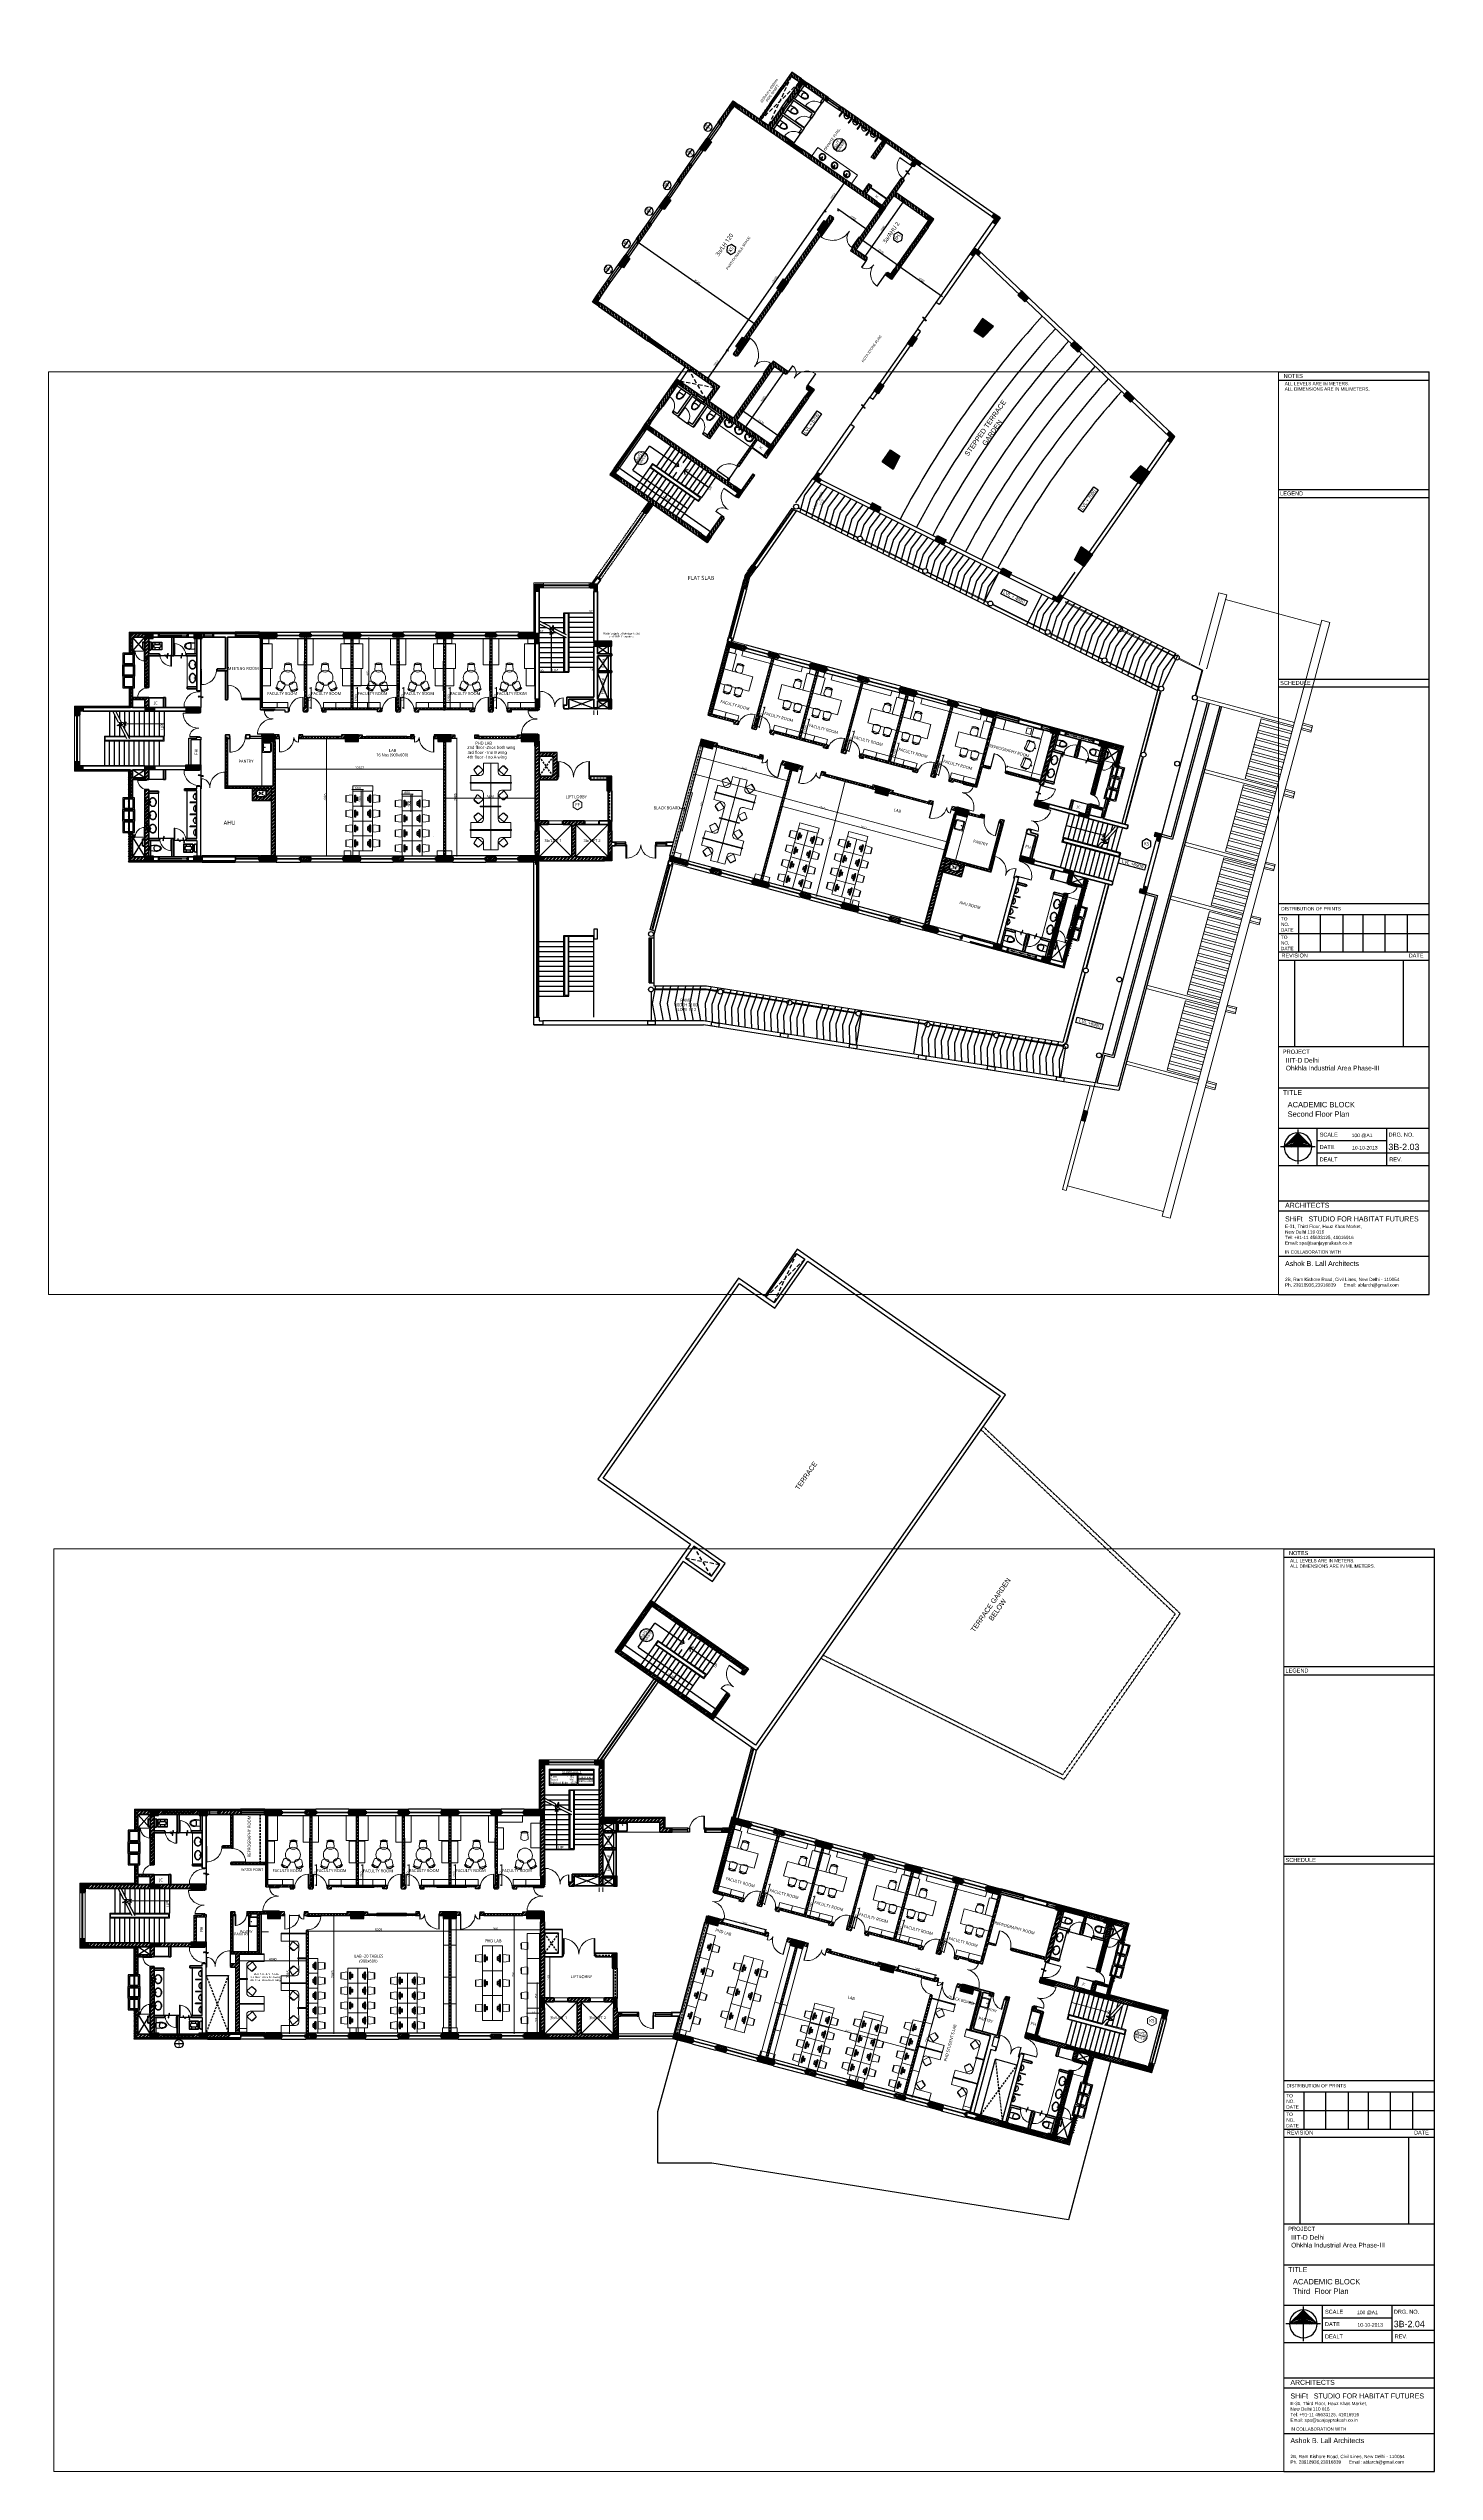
# Model space of a CAD drawing. Header units: millimetres. Extents: x 897770 to 1185420, y -692043 to -233237.
# Drawn here: x 897770 to 981508, y -542818 to -396408 of the extents above; entities that cross this region are included whole.
import ezdxf
from ezdxf.enums import TextEntityAlignment as Align

# ---------------------------------------------------------------- set-up
doc = ezdxf.new("R2010")
doc.units = ezdxf.units.MM
doc.header["$MEASUREMENT"] = 0
doc.header["$PDMODE"] = 67
for name, pattern in [('ACAD_ISO05W100', [36, 24, -3, 0, -3, 0, -3, 0, -3]), ('Dash', [6, 3, -3]), ('DASHED', [0.75, 0.5, -0.25]), ('DASHED2', [0.375, 0.25, -0.125]), ('HIDDEN', [0.375, 0.25, -0.125])]:
    doc.linetypes.add(name, pattern=pattern)
doc.layers.get('Defpoints').update_dxf_attribs({"color": 6})
for name, color, linetype in [('A-Anno Tags', 6, 'Continuous'), ('A-Ele 10', 3, 'Continuous'), ('A-Elevation', 4, 'Continuous'), ('A-Sanitory', 8, 'Continuous'), ('A-Steps', 3, 'Continuous'), ('A-Wall Patt', 8, 'Continuous'), ('A-Window', 4, 'Continuous'), ('Anno_Frames', 7, 'Continuous'), ('Anno_Labels', 7, 'Continuous'), ('S-Conc Patt', 9, 'Continuous')]:
    doc.layers.add(name, color=color, linetype=linetype)
for name, color, linetype, lineweight in [('A-Detail Lines', 8, 'Continuous', 25), ('A-Door', 4, 'Continuous', 9), ('A-DTLS-Elevation', 4, 'Continuous', 25), ('A-DTLS-Frame Members', 3, 'Continuous', 25), ('A-Wall Ele', 3, 'Continuous', 20), ('A-Wall Sec', 1, 'Continuous', 30), ('A-WIN', 5, 'Continuous', 25), ('Ann_TitleBlock 2', 5, 'Continuous', 25), ('Anno_Tittleblock', 5, 'Continuous', 13), ('column hatch', 12, 'Continuous', 5), ('counter', 10, 'Continuous', 20), ('Dim', 254, 'Continuous', 13), ('DW Tags', 7, 'Continuous', 13), ('ele l', 6, 'Continuous', 15), ('elevation', 4, 'Continuous', 13), ('Fire pipe', 80, 'Continuous', 15), ('FLOOR', 41, 'Continuous', 5), ('frntr', 32, 'Continuous', 13), ('furniture', 8, 'Continuous', 5), ('I-Furniture', 34, 'Continuous', 13), ('P-SANR-FIXT', 6, 'Continuous', 9), ('S-Concrete', 40, 'Continuous', 30), ('ST CLADDING PLAN', 6, 'Continuous', 9), ('STAIR', 3, 'Continuous', 9), ('Tag', 254, 'Continuous', 13), ('text', 7, 'Continuous', 5)]:
    doc.layers.add(name, color=color, linetype=linetype, lineweight=lineweight)
doc.layers.add('I-Kitchen App', color=7, linetype='Continuous', lineweight=18, true_color=0xd06f25)
doc.styles.add('IIITD @ 100', font='trebuc.ttf', dxfattribs={"height": 210})
doc.styles.add('RM-NAME', font='arial.ttf', dxfattribs={"width": 0.8})
doc.styles.get("Standard").update_dxf_attribs({"font": 'trebuc.ttf'})
doc.styles.add('TITLE', font='swissel.ttf', dxfattribs={"height": 4.3})
doc.dimstyles.new('IIITD_WD_M @ 100', dxfattribs={"dimscale": 100, "dimtxt": 1.3, "dimasz": 0.75, "dimexe": 0.5, "dimexo": 0.25, "dimgap": 0.3, "dimtad": 1, "dimdec": 0, "dimrnd": 1, "dimzin": 0, "dimdsep": 46, "dimtxsty": 'Standard', "dimblk": 'ARCHTICK', "dimcen": 0.2, "dimdle": 1, "dimclrd": 8, "dimclre": 9, "dimadec": 0, "dimazin": 0, "dimtfac": 1, "dimtdec": 0, "dimtofl": 0, "dimtmove": 0, "dimatfit": 0, "dimfxl": 1, "dimtolj": 1, "dimtzin": 0, "dimlwd": -1, "dimlwe": -1, "dimarcsym": 0})
doc.dimstyles.new('IIITD_WD_M @ 50', dxfattribs={"dimscale": 50, "dimtxt": 2, "dimasz": 0.5, "dimexe": 0.5, "dimexo": 0.25, "dimgap": 0.3, "dimtad": 1, "dimdec": 0, "dimrnd": 1, "dimzin": 0, "dimdsep": 46, "dimtxsty": 'Standard', "dimblk": 'ARCHTICK', "dimcen": 0.2, "dimdle": 1, "dimclrd": 8, "dimclre": 9, "dimadec": 0, "dimazin": 0, "dimtfac": 1, "dimtdec": 0, "dimtofl": 0, "dimtmove": 0, "dimatfit": 0, "dimfxl": 1, "dimtolj": 1, "dimtzin": 0, "dimlwd": -1, "dimlwe": -1, "dimarcsym": 0})
pattern_1 = [(45, (686743.83, -317268.2), (-106.06602, 106.06602), []), (45, (686814.54, -317268.2), (-106.06602, 106.06602), [])]
pattern_2 = [(45, (0, -149200.5), (-106.066017, 106.066017), []), (45, (70.71, -149200.5), (-106.066017, 106.066017), [])]
pattern_3 = [(135, (453884.82, -989464.5), (-106.066017, -106.066017), []), (135, (453884.82, -989393.78), (-106.066017, -106.066017), [])]
pattern_4 = [(135, (333128.28, -897154.88), (-106.066017, -106.066017), []), (135, (333128.28, -897084.17), (-106.066017, -106.066017), [])]
pattern_5 = [(135, (332898.28, -897154.14), (-106.066017, -106.066017), []), (135, (332898.28, -897083.43), (-106.066017, -106.066017), [])]
pattern_6 = [(135, (333128.28, -897154.88), (-106.066017, -106.066017), []), (135, (333128.28, -897084.17), (-106.066017, -106.066017), [])]
pattern_7 = [(45, (-323.28, -78078.41), (-106.066017, 106.066017), []), (45, (-252.57, -78078.41), (-106.066017, 106.066017), [])]
pattern_8 = [(45, (-323.34, -78078.41), (-106.066017, 106.066017), []), (45, (-252.63, -78078.41), (-106.066017, 106.066017), [])]
pattern_9 = [(30, (-323.28, -78078.41), (-75, 129.90381), []), (30, (-254.98, -78096.71), (-75, 129.90381), [])]
pattern_10 = [(45, (1589778.26, -160270.31), (-106.066017, 106.066017), []), (45, (1589848.97, -160270.31), (-106.066017, 106.066017), [])]
pattern_11 = [(45, (137301.5, -97619.7), (-106.066017, 106.066017), []), (45, (137372.2, -97619.7), (-106.066017, 106.066017), [])]
pattern_12 = [(45, (1589778.83, -160440.31), (-106.066017, 106.066017), []), (45, (1589849.54, -160440.31), (-106.066017, 106.066017), [])]
pattern_13 = [(120, (372915.78, -70569.64), (129.90381, 75), []), (120, (372847.48, -70551.33), (129.90381, 75), [])]
pattern_14 = [(120, (373862.29, -70823.86), (129.90381, 75), []), (120, (373793.99, -70805.56), (129.90381, 75), [])]
pattern_15 = [(45, (-323.28, 71122.09), (-106.066017, 106.066017), []), (45, (-252.57, 71122.09), (-106.066017, 106.066017), [])]
pattern_16 = [(45, (323.28, -71122.09), (-106.066017, 106.066017), []), (45, (394, -71122.09), (-106.066017, 106.066017), [])]
pattern_17 = [(30, (-323.28, -78078.41), (-56.25, 97.427858), []), (30, (-272.06, -78092.14), (-56.25, 97.427858), [])]

# ---------------------------------------------------------------- blocks, each defined once
blk = doc.blocks.new('DW2')
at = {"layer": 'A-Door', "color": 5}
for p, q in [((43354, -198780), (43354, -197988)), ((43396, -197988), (43354, -197988)), ((43396, -198780), (43354, -198780)), ((43396, -197988), (43396, -198780))]:
    blk.add_line(p, q, dxfattribs=at)
at = {"layer": 'A-Door'}
blk.add_ellipse((43302, -197975), major_axis=(-598, 560), ratio=0.9665076, start_param=0.7853982, end_param=2.3710938, dxfattribs=at)
at = {"layer": 'A-Window'}
for p, q in [((42396, -197813), (41396, -197813)), ((42396, -198043), (41396, -198043)), ((43496, -197813), (44496, -197813)), ((43496, -198043), (44496, -198043))]:
    blk.add_line(p, q, dxfattribs=at)
at = {"layer": 'A-Window', "color": 2, "lineweight": 60}
for p, q in [((42396, -197943), (41446, -197943)), ((43496, -197943), (44446, -197943))]:
    blk.add_line(p, q, dxfattribs=at)
at = {"layer": 'A-Window'}
for points in [[(41396, -197813), (41446, -197813), (41446, -198043), (41396, -198043)], [(44496, -197813), (44444, -197813), (44444, -198043), (44496, -198043)]]:
    blk.add_lwpolyline(points, dxfattribs=at)
for points in [[(42496, -197813), (42396, -197813), (42396, -198043), (42496, -198043)], [(43396, -197813), (43496, -197813), (43496, -198043), (43396, -198043)]]:
    blk.add_lwpolyline(points, close=True, dxfattribs=at)
blk = doc.blocks.new('Door Tag')
blk.add_line((-3.5, 0), (3.5, 0))
blk.add_circle((0, 0), 4)
blk.add_attdef('DW_NAME', text='', height=2).set_placement((0, 0), align=Align.BOTTOM_CENTER)
blk.add_attdef('SHEET_NO', text='', height=1.4).set_placement((0.1, -0.5), align=Align.TOP_CENTER)
blk = doc.blocks.new('Room Tag with Finish')
blk.add_lwpolyline([(0, 0), (-2.6, -1.5), (-2.6, -4.5), (0, -6), (2.6, -4.5), (2.6, -1.5)], close=True)
at = {"layer": 'Anno_Frames'}
blk.add_attdef('ROOM_NAME', text='', height=2.5, dxfattribs=at).set_placement((0, 0), align=Align.BOTTOM_CENTER)
blk.add_attdef('FF', text='', height=2, dxfattribs=at).set_placement((0, -1.8), align=Align.TOP_CENTER)
blk = doc.blocks.new('Big Door Garbage')
at = {"layer": 'A-Detail Lines', "lineweight": 18}
for centre, radius, start, end in [((-12515, 128703), 515, 270, 3.89689), ((-11085, 128703), 915, 177.80782, 270)]:
    blk.add_arc(centre, radius, start, end, dxfattribs=at)
at = {"layer": 'ele l', "lineweight": 18}
for p, q in [((-12550, 128778), (-12500, 128778)), ((-12550, 128703), (-12550, 128778)), ((-12550, 128703), (-12515, 128703)), ((-12515, 128738), (-12500, 128738)), ((-12515, 128703), (-12515, 128738)), ((-12515, 128703), (-12515, 128188)), ((-12499, 128703), (-12515, 128703)), ((-12500, 128778), (-12500, 128738)), ((-12499, 128703), (-12499, 128188)), ((-11101, 128703), (-11101, 127788)), ((-11101, 128703), (-11085, 128703)), ((-11100, 128778), (-11100, 128738)), ((-11050, 128778), (-11100, 128778)), ((-11085, 128738), (-11100, 128738)), ((-11085, 128703), (-11085, 128738)), ((-11050, 128703), (-11085, 128703)), ((-11085, 128703), (-11085, 127788)), ((-11050, 128703), (-11050, 128778))]:
    blk.add_line(p, q, dxfattribs=at)
blk = doc.blocks.new('Lift Door')
at = {"layer": 'A-Door'}
for p, q in [((-15830, -5817), (-15830, -6617)), ((-15625, -6617), (-15625, -5817)), ((-15600, -6617), (-15600, -5817))]:
    blk.add_line(p, q, dxfattribs=at)
for points in [[(-15830, -5767), (-15830, -5817), (-15600, -5817), (-15600, -5767)], [(-15830, -6667), (-15830, -6617), (-15600, -6617), (-15600, -6667)]]:
    blk.add_lwpolyline(points, dxfattribs=at)
blk = doc.blocks.new('V_NO')
at = {"layer": 'A-Anno Tags'}
blk.add_line((250, 0), (-250, 0), dxfattribs=at)
blk.add_circle((0, 0), 250, dxfattribs=at)
at = {"style": 'RM-NAME', "width": 0.8}
for tag, p in [('D_W', (4, 39)), ('DW_NO', (4, -202))]:
    blk.add_attdef(tag, text='', height=168, dxfattribs=at).set_placement(p, align=Align.CENTER)
at = {"style": 'RM-NAME', "width": 0.8, "flags": 1}
for tag, p in [('DOOR_MATERIAL', (18, -1117)), ('LINTEL_LVL', (11, -633)), ('SILL_LVL', (18, -869)), ('HANDLE', (18, -1613)), ('HINGES', (18, -1381)), ('WIDTH', (11, -445)), ('SWING', (18, -2142)), ('SPEC1', (18, -2423)), ('SPEC2', (18, -2647)), ('SPEC3', (18, -2901)), ('LATCH', (18, -1912))]:
    blk.add_attdef(tag, text='', height=168, dxfattribs=at).set_placement(p, align=Align.CENTER)
blk = doc.blocks.new('WEREWGFWERG')
at = {"layer": 'A-Wall Patt'}
h = blk.add_hatch(dxfattribs=at)
h.set_pattern_fill('ANSI32', color=256, scale=250, style=0)
h.set_pattern_definition([(45, (11200, 500), (-66.291261, 66.291261), []), (45, (11244.19, 500), (-66.291261, 66.291261), [])])
h.paths.add_polyline_path([(924568, -353681), (924568, -353911), (925068, -353911), (925068, -353681)])
at = {"layer": 'A-Detail Lines'}
for p, q in [((925068, -353631, 0), (924568, -353631, 0)), ((924568, -353681, 0), (924568, -353631, 0)), ((925068, -353681, 0), (925068, -353631, 0))]:
    blk.add_line(p, q, dxfattribs=at)
at = {"layer": 'A-Wall Sec', "elevation": 0}
blk.add_lwpolyline([(924568, -353911), (924568, -353681), (925068, -353681), (925068, -353911)], close=True, dxfattribs=at)
blk.add_lwpolyline([(924568, -353911), (924568, -353681), (925068, -353681), (925068, -353911)], close=True, dxfattribs=at)
at = {"layer": 'A-WIN', "color": 2, "lineweight": 40}
blk.add_line((926453, -353796, 0), (925168, -353796, 0), dxfattribs=at)
at = {"layer": 'A-WIN', "color": 2, "lineweight": 40, "elevation": 0}
blk.add_lwpolyline([(922568, -353796), (924468, -353796)], dxfattribs=at)
blk.add_lwpolyline([(922568, -353796), (924468, -353796)], dxfattribs=at)
at = {"layer": 'A-Window'}
for p, q in [((922518, -353981, 0), (926503, -353981, 0)), ((926503, -353601, 0), (925118, -353601, 0))]:
    blk.add_line(p, q, dxfattribs=at)
at = {"layer": 'A-Window', "elevation": 0}
for points in [[(922518, -353601), (924518, -353601)], [(922518, -353721), (922568, -353721), (922568, -353871), (922518, -353871)], [(924518, -353721), (924468, -353721), (924468, -353871), (924518, -353871)], [(925118, -353721), (925168, -353721), (925168, -353871), (925118, -353871)], [(926503, -353721), (926453, -353721), (926453, -353871), (926503, -353871)]]:
    blk.add_lwpolyline(points, dxfattribs=at)
at = {"layer": 'ST CLADDING PLAN'}
for p, q in [((922518, -353981, 0), (922468, -353981)), ((922518, -353981), (922518, -353601)), ((924518, -353911, 0), (924518, -353601, 0)), ((925118, -353601, 0), (924518, -353601, 0)), ((924518, -353911, 0), (924568, -353911, 0)), ((925118, -353911, 0), (925068, -353911, 0)), ((925118, -353911, 0), (925118, -353601, 0)), ((926503, -353981, 0), (926503, -353601, 0)), ((926503, -353981, 0), (926553, -353981, 0))]:
    blk.add_line(p, q, dxfattribs=at)
blk = doc.blocks.new('ERGEWGRWR')
at = {"layer": 'A-Wall Patt'}
h = blk.add_hatch(dxfattribs=at)
h.set_pattern_fill('ANSI32', color=256, scale=250, style=0)
h.set_pattern_definition([(45, (5600, 500), (-66.291261, 66.291261), []), (45, (5644.19, 500), (-66.291261, 66.291261), [])])
h.paths.add_polyline_path([(918968, -353681), (918968, -353911), (919468, -353911), (919468, -353681)])
at = {"layer": 'A-Detail Lines'}
for p, q in [((919468, -353631, 0), (918968, -353631, 0)), ((918968, -353681, 0), (918968, -353631, 0)), ((919468, -353681, 0), (919468, -353631, 0))]:
    blk.add_line(p, q, dxfattribs=at)
at = {"layer": 'A-Wall Sec', "elevation": 0}
blk.add_lwpolyline([(918968, -353911), (918968, -353681), (919468, -353681), (919468, -353911)], close=True, dxfattribs=at)
blk.add_lwpolyline([(918968, -353911), (918968, -353681), (919468, -353681), (919468, -353911)], close=True, dxfattribs=at)
at = {"layer": 'A-WIN', "color": 2, "lineweight": 40}
blk.add_line((921468, -353796), (919568, -353796, 0), dxfattribs=at)
at = {"layer": 'A-WIN', "color": 2, "lineweight": 40, "elevation": 0}
blk.add_lwpolyline([(916968, -353796), (918868, -353796)], dxfattribs=at)
blk.add_lwpolyline([(916968, -353796), (918868, -353796)], dxfattribs=at)
at = {"layer": 'A-Window'}
for p, q in [((916918, -353981, 0), (921518, -353981)), ((921518, -353601, 0), (919518, -353601, 0))]:
    blk.add_line(p, q, dxfattribs=at)
at = {"layer": 'A-Window', "elevation": 0}
for points in [[(916918, -353601), (918918, -353601)], [(916918, -353721), (916968, -353721), (916968, -353871), (916918, -353871)], [(918918, -353721), (918868, -353721), (918868, -353871), (918918, -353871)], [(919518, -353721), (919568, -353721), (919568, -353871), (919518, -353871)], [(921518, -353721), (921468, -353721), (921468, -353871), (921518, -353871)]]:
    blk.add_lwpolyline(points, dxfattribs=at)
at = {"layer": 'ST CLADDING PLAN'}
for p, q in [((916918, -353981, 0), (916868, -353981)), ((916918, -353981), (916918, -353601)), ((918918, -353911, 0), (918918, -353601, 0)), ((919518, -353601, 0), (918918, -353601, 0)), ((918918, -353911, 0), (918968, -353911, 0)), ((919518, -353911, 0), (919468, -353911, 0)), ((919518, -353911, 0), (919518, -353601, 0)), ((921518, -353981, 0), (921518, -353601, 0)), ((921518, -353981), (921568, -353981))]:
    blk.add_line(p, q, dxfattribs=at)
blk = doc.blocks.new('ERGWERGWRWRG')
at = {"layer": 'A-Wall Patt'}
h = blk.add_hatch(dxfattribs=at)
h.set_pattern_fill('ANSI32', color=256, scale=250, style=0)
h.set_pattern_definition([(45, (2e-08, 500), (-66.291261, 66.291261), []), (45, (44.19, 500), (-66.291261, 66.291261), [])])
h.paths.add_polyline_path([(913368, -353681), (913368, -353911), (913868, -353911), (913868, -353681)])
at = {"layer": 'A-Detail Lines'}
for p, q in [((913868, -353631, 0), (913368, -353631, 0)), ((913368, -353681, 0), (913368, -353631, 0)), ((913868, -353681, 0), (913868, -353631, 0))]:
    blk.add_line(p, q, dxfattribs=at)
at = {"layer": 'A-Wall Sec', "elevation": 0}
blk.add_lwpolyline([(913368, -353911), (913368, -353681), (913868, -353681), (913868, -353911)], close=True, dxfattribs=at)
blk.add_lwpolyline([(913368, -353911), (913368, -353681), (913868, -353681), (913868, -353911)], close=True, dxfattribs=at)
at = {"layer": 'A-WIN', "color": 2, "lineweight": 40}
blk.add_line((915868, -353796), (913968, -353796, 0), dxfattribs=at)
at = {"layer": 'A-WIN', "color": 2, "lineweight": 40, "elevation": 0}
blk.add_lwpolyline([(911893, -353796), (913268, -353796)], dxfattribs=at)
blk.add_lwpolyline([(911893, -353796), (913268, -353796)], dxfattribs=at)
at = {"layer": 'A-Window'}
for p, q in [((911843, -353981, 0), (915918, -353981)), ((915918, -353601, 0), (913918, -353601, 0))]:
    blk.add_line(p, q, dxfattribs=at)
at = {"layer": 'A-Window', "elevation": 0}
for points in [[(911843, -353601), (913318, -353601)], [(911843, -353721), (911893, -353721), (911893, -353871), (911843, -353871)], [(913318, -353721), (913268, -353721), (913268, -353871), (913318, -353871)], [(913918, -353721), (913968, -353721), (913968, -353871), (913918, -353871)], [(915918, -353721), (915868, -353721), (915868, -353871), (915918, -353871)]]:
    blk.add_lwpolyline(points, dxfattribs=at)
at = {"layer": 'ST CLADDING PLAN'}
for p, q in [((911843, -353981, 0), (911793, -353981)), ((911843, -353981), (911843, -353601)), ((913318, -353911, 0), (913318, -353601, 0)), ((913918, -353601, 0), (913318, -353601, 0)), ((913318, -353911, 0), (913368, -353911, 0)), ((913918, -353911, 0), (913868, -353911, 0)), ((913918, -353911, 0), (913918, -353601, 0)), ((915918, -353981, 0), (915918, -353601, 0)), ((915918, -353981), (915968, -353981))]:
    blk.add_line(p, q, dxfattribs=at)
blk = doc.blocks.new('ERGEWRGR')
at = {"layer": 'A-Wall Patt'}
h = blk.add_hatch(dxfattribs=at)
h.set_pattern_fill('ANSI32', color=256, scale=300, angle=345, style=0)
h.paths.add_polyline_path([(938137, -368100), (938196, -367878), (938679, -368008), (938620, -368230)])
at = {"layer": 'A-Detail Lines'}
for p, q in [((938137, -368100, 0), (938124, -368149, 0)), ((938607, -368278, 0), (938124, -368149, 0)), ((938620, -368230, 0), (938607, -368278, 0))]:
    blk.add_line(p, q, dxfattribs=at)
at = {"layer": 'A-Wall Sec', "elevation": 0}
blk.add_lwpolyline([(938196, -367878), (938137, -368100), (938620, -368230), (938679, -368008)], close=True, dxfattribs=at)
blk.add_lwpolyline([(938196, -367878), (938137, -368100), (938620, -368230), (938679, -368008)], close=True, dxfattribs=at)
at = {"layer": 'A-WIN', "color": 2, "lineweight": 40}
blk.add_line((940581, -368636, 0), (938746, -368145, 0), dxfattribs=at)
at = {"layer": 'A-WIN', "color": 2, "lineweight": 40, "elevation": 0}
blk.add_lwpolyline([(936742, -367607), (938070, -367963)], dxfattribs=at)
blk.add_lwpolyline([(936742, -367607), (938070, -367963)], dxfattribs=at)
at = {"layer": 'A-Window'}
for p, q in [((936741, -367416, 0), (940677, -368471, 0)), ((940579, -368838, 0), (938647, -368320, 0))]:
    blk.add_line(p, q, dxfattribs=at)
at = {"layer": 'A-Window', "elevation": 0}
for points in [[(936643, -367783), (938068, -368165)], [(936674, -367667), (936722, -367680), (936761, -367535), (936713, -367522)], [(938099, -368049), (938050, -368036), (938089, -367891), (938138, -367904)], [(938678, -368204), (938727, -368217), (938765, -368072), (938717, -368059)], [(940610, -368722), (940562, -368709), (940601, -368564), (940649, -368577)]]:
    blk.add_lwpolyline(points, dxfattribs=at)
at = {"layer": 'ST CLADDING PLAN'}
for p, q in [((936741, -367416, 0), (936643, -367783, 0)), ((936741, -367416, 0), (936693, -367403, 0)), ((938148, -367865, 0), (938068, -368165, 0)), ((938647, -368320, 0), (938068, -368165, 0)), ((938148, -367865, 0), (938196, -367878, 0)), ((938728, -368021, 0), (938647, -368320, 0)), ((938728, -368021, 0), (938679, -368008, 0)), ((940677, -368471, 0), (940579, -368838, 0)), ((940677, -368471, 0), (940726, -368483, 0))]:
    blk.add_line(p, q, dxfattribs=at)
blk = doc.blocks.new('ERTGWERTGWERGT')
at = {"layer": 'A-Wall Patt'}
h = blk.add_hatch(dxfattribs=at)
h.set_pattern_fill('ANSI32', color=256, scale=300, angle=345, style=0)
h.paths.add_polyline_path([(943546, -369550), (943605, -369328), (944088, -369457), (944029, -369679)])
at = {"layer": 'A-Detail Lines'}
for p, q in [((943546, -369550, 0), (943533, -369598, 0)), ((944016, -369727, 0), (943533, -369598, 0)), ((944029, -369679, 0), (944016, -369727, 0))]:
    blk.add_line(p, q, dxfattribs=at)
at = {"layer": 'A-Wall Sec', "elevation": 0}
blk.add_lwpolyline([(943605, -369328), (943546, -369550), (944029, -369679), (944088, -369457)], close=True, dxfattribs=at)
blk.add_lwpolyline([(943605, -369328), (943546, -369550), (944029, -369679), (944088, -369457)], close=True, dxfattribs=at)
at = {"layer": 'A-WIN', "color": 2, "lineweight": 40}
blk.add_line((945990, -370086, 0), (944155, -369594, 0), dxfattribs=at)
at = {"layer": 'A-WIN', "color": 2, "lineweight": 40, "elevation": 0}
blk.add_lwpolyline([(941644, -368921), (943479, -369413)], dxfattribs=at)
blk.add_lwpolyline([(941644, -368921), (943479, -369413)], dxfattribs=at)
at = {"layer": 'A-Window'}
for p, q in [((941643, -368729, 0), (946087, -369920, 0)), ((945988, -370287, 0), (944056, -369769, 0))]:
    blk.add_line(p, q, dxfattribs=at)
at = {"layer": 'A-Window', "elevation": 0}
for points in [[(941576, -368980), (941624, -368993), (941663, -368849), (941615, -368836)], [(941545, -369096), (943477, -369614)], [(943508, -369498), (943460, -369485), (943499, -369340), (943547, -369353)], [(944088, -369653), (944136, -369666), (944175, -369521), (944126, -369509)], [(946019, -370171), (945971, -370158), (946010, -370013), (946058, -370026)]]:
    blk.add_lwpolyline(points, dxfattribs=at)
at = {"layer": 'ST CLADDING PLAN'}
for p, q in [((941643, -368729, 0), (941545, -369096, 0)), ((941643, -368729, 0), (941595, -368716, 0)), ((943557, -369315, 0), (943477, -369614, 0)), ((944056, -369769, 0), (943477, -369614, 0)), ((943557, -369315, 0), (943605, -369328, 0)), ((944137, -369470, 0), (944056, -369769, 0)), ((944137, -369470, 0), (944088, -369457, 0)), ((946087, -369920, 0), (945988, -370287, 0)), ((946087, -369920, 0), (946135, -369933, 0))]:
    blk.add_line(p, q, dxfattribs=at)
blk = doc.blocks.new('ERGEGEWRGREG')
at = {"layer": 'A-Wall Patt'}
h = blk.add_hatch(dxfattribs=at)
h.set_pattern_fill('ANSI32', color=256, scale=300, angle=0.00001, style=0)
h.set_pattern_definition([(45.000013, (-88074.36, -254660.84), (-79.549531, 79.549495), []), (45.000013, (-88021.32, -254660.84), (-79.549531, 79.549495), [])])
h.paths.add_polyline_path([(925068, -367411), (925068, -367181), (924568, -367181), (924568, -367411)])
at = {"layer": 'A-Detail Lines'}
for p, q in [((924568, -367411, 0), (924568, -367461, 0)), ((924568, -367461, 0), (925068, -367461, 0)), ((925068, -367411, 0), (925068, -367461, 0))]:
    blk.add_line(p, q, dxfattribs=at)
at = {"layer": 'A-Wall Sec', "elevation": 0}
blk.add_lwpolyline([(925068, -367181), (925068, -367411), (924568, -367411), (924568, -367181)], close=True, dxfattribs=at)
blk.add_lwpolyline([(925068, -367181), (925068, -367411), (924568, -367411), (924568, -367181)], close=True, dxfattribs=at)
at = {"layer": 'A-WIN', "color": 2, "lineweight": 40}
blk.add_line((922568, -367296), (924468, -367296, 0), dxfattribs=at)
at = {"layer": 'A-WIN', "color": 2, "lineweight": 40, "elevation": 0}
blk.add_lwpolyline([(926453, -367296), (925168, -367296)], dxfattribs=at)
blk.add_lwpolyline([(926453, -367296), (925168, -367296)], dxfattribs=at)
at = {"layer": 'A-Window'}
for p, q in [((926503, -367111, 0), (922518, -367111)), ((922518, -367491, 0), (924518, -367491, 0))]:
    blk.add_line(p, q, dxfattribs=at)
at = {"layer": 'A-Window', "elevation": 0}
for points in [[(922518, -367371), (922568, -367371), (922568, -367221), (922518, -367221)], [(924518, -367371), (924468, -367371), (924468, -367221), (924518, -367221)], [(925118, -367371), (925168, -367371), (925168, -367221), (925118, -367221)], [(926503, -367371), (926453, -367371), (926453, -367221), (926503, -367221)], [(926503, -367491), (925118, -367491)]]:
    blk.add_lwpolyline(points, dxfattribs=at)
at = {"layer": 'ST CLADDING PLAN'}
for p, q in [((922518, -367111), (922468, -367111)), ((922518, -367111, 0), (922518, -367491, 0)), ((924518, -367181, 0), (924518, -367491, 0)), ((924518, -367181, 0), (924568, -367181, 0)), ((925118, -367181, 0), (925068, -367181, 0)), ((925118, -367181, 0), (925118, -367491, 0)), ((926503, -367111, 0), (926503, -367491, 0)), ((926503, -367111, 0), (926553, -367111, 0)), ((924518, -367491, 0), (925118, -367491, 0))]:
    blk.add_line(p, q, dxfattribs=at)
blk = doc.blocks.new('_ArchTick')
at = {"color": 0, "linetype": 'ByBlock', "const_width": 0.15}
blk.add_lwpolyline([(-0.5, -0.5), (0.5, 0.5)], dxfattribs=at)
blk = doc.blocks.new('ERFWERWERG')
at = {"layer": 'A-Detail Lines', "ltscale": 3}
for p, q in [((931903, -269525, 0), (931263, -269059, 0)), ((931903, -269059, 0), (931263, -269525)), ((931903, -270540, 0), (931263, -269640)), ((931903, -269640, 0), (931263, -270540)), ((931903, -270655, 0), (931263, -272249)), ((931903, -272249, 0), (931264, -270655)), ((931033, -272819), (929533, -272249)), ((929533, -272819), (931033, -272249)), ((931903, -272819), (931263, -272364)), ((931903, -272364), (931263, -272819))]:
    blk.add_line(p, q, dxfattribs=at)
at = {"layer": 'A-Elevation'}
for p, q in [((931903, -269059, 0), (931903, -269525, 0)), ((931903, -269640, 0), (931903, -270540, 0)), ((931903, -270655, 0), (931903, -272249, 0))]:
    blk.add_line(p, q, dxfattribs=at)
at = {"layer": 'A-Wall Sec', "lineweight": 35}
for p, q in [((932023, -269525), (932023, -269640)), ((932023, -270540), (932023, -270655)), ((931033, -272789), (931263, -272789))]:
    blk.add_line(p, q, dxfattribs=at)
at = {"layer": 'DW Tags'}
for p, q in [((931033, -272949), (931033, -273199)), ((931263, -272949), (931263, -273199))]:
    blk.add_line(p, q, dxfattribs=at)
at = {"layer": 'ele l'}
for p, q in [((932053, -269525, 0), (932053, -269059, 0)), ((932083, -272249, 0), (932083, -269059, 0)), ((932023, -269525), (932053, -269525, 0)), ((932023, -269640), (932053, -269640, 0)), ((932023, -270540), (932053, -270540, 0)), ((932023, -270655), (932053, -270655, 0)), ((932053, -270540, 0), (932053, -269640, 0)), ((932053, -272249, 0), (932053, -270655, 0)), ((931033, -272819), (929533, -272819)), ((931903, -272849), (929533, -272849)), ((931033, -272819), (931033, -272789)), ((931263, -272819), (931263, -272789)), ((931263, -272819), (931903, -272819))]:
    blk.add_line(p, q, dxfattribs=at)
at = {"layer": 'DW Tags', "xscale": 50, "yscale": 50, "zscale": 50}
blk.add_blockref('_ArchTick', (931033, -273149), dxfattribs=at)
at = {"layer": 'DW Tags', "xscale": 50, "yscale": 50, "zscale": 50, "rotation": 180}
blk.add_blockref('_ArchTick', (931263, -273149), dxfattribs=at)
at = {"layer": 'A-Anno Tags', "char_height": 180, "attachment_point": 5, "rotation": 90, "line_spacing_factor": 0.938532}
for s, insert in [('\\fArial|b0|i0|c0|p34|;Data', (931597, -270082)), ('Electrical', (931591, -271460))]:
    blk.add_mtext(s, dxfattribs=dict(at, insert=insert))
at = {"layer": 'A-Anno Tags', "char_height": 180, "attachment_point": 5, "line_spacing_factor": 0.938532}
for s, insert in [('{\\fArial|b0|i0|c0|p34;FH}', (930303, -272556)), ('Elec.', (931601, -272621))]:
    blk.add_mtext(s, dxfattribs=dict(at, insert=insert))
blk = doc.blocks.new('ERGTERGER')
at = {"layer": 'A-Window'}
for p, q in [((958058, -359462, 0), (958117, -359240, 0)), ((958070, -359414, 0), (958119, -359427, 0)), ((958104, -359288, 0), (958152, -359301, 0)), ((958119, -359427, 0), (958152, -359301, 0)), ((958602, -359556, 0), (958635, -359430, 0)), ((958602, -359556, 0), (958650, -359569, 0)), ((958635, -359430, 0), (958684, -359443, 0)), ((958637, -359617, 0), (958697, -359395, 0))]:
    blk.add_line(p, q, dxfattribs=at)
at = {"layer": 'A-Window', "color": 2, "linetype": 'Dash', "lineweight": 40, "ltscale": 10}
blk.add_line((958619, -359493, 0), (958136, -359364, 0), dxfattribs=at)
blk = doc.blocks.new('VENT IIITD ACAD 1900')
at = {"layer": 'A-Window'}
for p, q in [((955419, -358755, 0), (955479, -358533, 0)), ((955466, -358581, 0), (955514, -358594, 0)), ((955481, -358720, 0), (955514, -358594, 0)), ((955432, -358707, 0), (955481, -358720, 0)), ((957123, -359160, 0), (957156, -359034, 0)), ((957123, -359160, 0), (957171, -359173, 0)), ((957156, -359034, 0), (957205, -359047, 0)), ((957158, -359221, 0), (957218, -358999, 0))]:
    blk.add_line(p, q, dxfattribs=at)
at = {"layer": 'A-Window', "color": 2, "linetype": 'Dash', "lineweight": 40, "ltscale": 10}
blk.add_line((957140, -359097, 0), (955497, -358657, 0), dxfattribs=at)
blk = doc.blocks.new('WFTGRWE3TG')
at = {"layer": 'A-Wall Patt'}
h = blk.add_hatch(dxfattribs=at)
h.set_pattern_fill('ANSI32', color=256, scale=300, angle=345, style=0)
h.paths.add_polyline_path([(949438, -371129), (949498, -370906), (949015, -370777), (948955, -370999)])
at = {"layer": 'A-Detail Lines'}
for p, q in [((948955, -370999, 0), (948942, -371047, 0)), ((948942, -371047, 0), (949425, -371177, 0)), ((949438, -371129, 0), (949425, -371177, 0))]:
    blk.add_line(p, q, dxfattribs=at)
at = {"layer": 'A-Wall Sec', "elevation": 0}
blk.add_lwpolyline([(949498, -370906), (949438, -371129), (948955, -370999), (949015, -370777)], close=True, dxfattribs=at)
blk.add_lwpolyline([(949498, -370906), (949438, -371129), (948955, -370999), (949015, -370777)], close=True, dxfattribs=at)
at = {"layer": 'A-WIN', "color": 2, "lineweight": 40}
blk.add_line((947053, -370370, 0), (948888, -370862, 0), dxfattribs=at)
at = {"layer": 'A-WIN', "color": 2, "lineweight": 40, "elevation": 0}
blk.add_lwpolyline([(950893, -371399), (949564, -371043)], dxfattribs=at)
blk.add_lwpolyline([(950893, -371399), (949564, -371043)], dxfattribs=at)
at = {"layer": 'A-Window'}
for p, q in [((950989, -371233, 0), (947053, -370179, 0)), ((946954, -370546, 0), (948886, -371063, 0))]:
    blk.add_line(p, q, dxfattribs=at)
at = {"layer": 'A-Window', "elevation": 0}
for points in [[(946985, -370430), (947034, -370443), (947072, -370298), (947024, -370285)], [(948917, -370948), (948869, -370935), (948908, -370790), (948956, -370803)], [(950890, -371600), (949466, -371219)], [(949497, -371103), (949545, -371116), (949584, -370971), (949536, -370958)], [(950921, -371485), (950873, -371472), (950912, -371327), (950960, -371340)]]:
    blk.add_lwpolyline(points, dxfattribs=at)
at = {"layer": 'ST CLADDING PLAN'}
for p, q in [((947053, -370179, 0), (946954, -370546, 0)), ((947053, -370179, 0), (947004, -370166, 0)), ((948966, -370764, 0), (948886, -371063, 0)), ((948886, -371063, 0), (949466, -371219, 0)), ((948966, -370764, 0), (949015, -370777, 0)), ((949546, -370919, 0), (949466, -371219, 0)), ((949546, -370919, 0), (949498, -370906, 0)), ((950989, -371233, 0), (950890, -371600, 0)), ((950989, -371233, 0), (951037, -371246, 0))]:
    blk.add_line(p, q, dxfattribs=at)
blk = doc.blocks.new('ERGWERGWER')
at = {"layer": 'A-Door'}
for name in ['ERGEWRGR', 'ERTGWERTGWERGT', 'WFTGRWE3TG']:
    blk.add_blockref(name, (0, 0), dxfattribs=at)
blk = doc.blocks.new('DFADWFSA')
at = {"layer": 'A-Wall Patt'}
h = blk.add_hatch(dxfattribs=at)
h.set_pattern_fill('ANSI32', color=256, scale=300, angle=345, style=0)
h.paths.add_polyline_path([(952992, -357866), (952932, -358089), (952449, -357959), (952509, -357737)])
at = {"layer": 'A-Detail Lines'}
for p, q in [((952509, -357737, 0), (952522, -357689, 0)), ((952522, -357689, 0), (953005, -357818, 0)), ((952992, -357866, 0), (953005, -357818, 0))]:
    blk.add_line(p, q, dxfattribs=at)
at = {"layer": 'A-Wall Sec', "elevation": 0}
blk.add_lwpolyline([(952932, -358089), (952992, -357866), (952509, -357737), (952449, -357959)], close=True, dxfattribs=at)
blk.add_lwpolyline([(952932, -358089), (952992, -357866), (952509, -357737), (952449, -357959)], close=True, dxfattribs=at)
at = {"layer": 'A-WIN', "color": 2, "lineweight": 40}
blk.add_line((950547, -357330, 0), (952382, -357822, 0), dxfattribs=at)
at = {"layer": 'A-WIN', "color": 2, "lineweight": 40, "elevation": 0}
blk.add_lwpolyline([(954387, -358359), (953058, -358003)], dxfattribs=at)
blk.add_lwpolyline([(954387, -358359), (953058, -358003)], dxfattribs=at)
at = {"layer": 'A-Window'}
for p, q in [((950549, -357129, 0), (952481, -357647, 0)), ((954387, -358551, 0), (950451, -357496, 0))]:
    blk.add_line(p, q, dxfattribs=at)
at = {"layer": 'A-Window', "elevation": 0}
for points in [[(950518, -357245), (950566, -357258), (950528, -357403), (950479, -357390)], [(952450, -357763), (952402, -357750), (952363, -357895), (952411, -357908)], [(953030, -357918), (953078, -357931), (953039, -358076), (952991, -358063)], [(954485, -358184), (953061, -357802)], [(954454, -358300), (954406, -358287), (954367, -358432), (954416, -358445)]]:
    blk.add_lwpolyline(points, dxfattribs=at)
at = {"layer": 'ST CLADDING PLAN'}
for p, q in [((950451, -357496, 0), (950549, -357129, 0)), ((950451, -357496, 0), (950403, -357483, 0)), ((952401, -357946, 0), (952481, -357647, 0)), ((952401, -357946, 0), (952449, -357959, 0)), ((952481, -357647, 0), (953061, -357802, 0)), ((952980, -358101, 0), (952932, -358089, 0)), ((952980, -358101, 0), (953061, -357802, 0)), ((954387, -358551, 0), (954485, -358184, 0)), ((954387, -358551, 0), (954435, -358564, 0))]:
    blk.add_line(p, q, dxfattribs=at)
blk = doc.blocks.new('EWRGWHGWR')
at = {"layer": 'A-Door'}
for name, rotation in [('ERGWERGWRWRG', 344.9999999774988), ('ERGEWGRWR', 344.9999999829265)]:
    blk.add_blockref(name, (150984, 223188, 0), dxfattribs=dict(at, rotation=rotation))
blk.add_blockref('DFADWFSA', (0, 0), dxfattribs=at)
blk = doc.blocks.new('ddfdfdf')
at = {"layer": 'A-Wall Patt'}
h = blk.add_hatch(dxfattribs=at)
h.set_pattern_fill('ANSI32', color=256, scale=300, angle=345, style=0)
h.paths.add_polyline_path([(940169, -354431), (939985, -354381), (939908, -354671), (940091, -354720)])
h = blk.add_hatch(dxfattribs=at)
h.set_pattern_fill('ANSI32', color=256, scale=300, angle=345, style=0)
h.set_pattern_definition([(30, (3475.94, 12972.38), (-56.25, 97.427858), []), (30, (3527.17, 12958.66), (-56.25, 97.427858), [])])
h.paths.add_polyline_path([(949708, -356986), (949611, -356960), (949533, -357250), (949630, -357276)])
h = blk.add_hatch(dxfattribs=at)
h.set_pattern_fill('ANSI32', color=256, scale=300, angle=345, style=0)
h.paths.add_polyline_path([(936693, -367403), (936510, -367354), (936432, -367644), (936615, -367693)])
h = blk.add_hatch(dxfattribs=at)
h.set_pattern_fill('ANSI32', color=256, scale=300, angle=345, style=0)
h.paths.add_polyline_path([(946232, -369959), (946135, -369933), (946057, -370223), (946154, -370249)])
at = {"layer": 'A-Detail Lines'}
blk.add_line((953748, -372335, 0), (959437, -373860, 0), dxfattribs=at)
at = {"layer": 'A-Wall Patt'}
for p, q in [((944202, -355511), (944215, -355463, 0)), ((945084, -355696), (944215, -355463, 0)), ((945071, -355744), (945084, -355696)), ((949611, -356960, 0), (949624, -356912, 0)), ((950493, -357145, 0), (949624, -356912, 0)), ((950480, -357193, 0), (950493, -357145, 0)), ((954513, -358274), (954526, -358226, 0)), ((963016, -360501, 0), (954526, -358226, 0)), ((962696, -361696, 0), (963016, -360501, 0)), ((962648, -361683, 0), (962696, -361696, 0)), ((962153, -363724, 0), (961859, -364818, 0)), ((962104, -363711, 0), (962153, -363724, 0)), ((940648, -368773), (940635, -368822, 0)), ((941505, -369054), (940635, -368822, 0)), ((960433, -370141, 0), (960860, -368547, 0)), ((941517, -369006), (941505, -369054)), ((946057, -370223, 0), (946044, -370271, 0)), ((946914, -370504, 0), (946044, -370271, 0)), ((960433, -370141, 0), (960385, -370128, 0)), ((946927, -370456, 0), (946914, -370504, 0)), ((950959, -371536, 0), (950946, -371584, 0)), ((950946, -371584, 0), (951767, -371804, 0)), ((959890, -372169, 0), (959437, -373860, 0)), ((959890, -372169, 0), (959842, -372156, 0))]:
    blk.add_line(p, q, dxfattribs=at)
at = {"layer": 'A-Wall Sec', "lineweight": 35}
for p, q in [((940091, -354720, 0), (939908, -354671, 0)), ((939985, -354381, 0), (940169, -354431, 0)), ((940169, -354431, 0), (940091, -354720, 0)), ((936510, -367354, 0), (936693, -367403, 0)), ((936693, -367403, 0), (936615, -367693, 0)), ((936615, -367693, 0), (936432, -367644, 0)), ((946135, -369933, 0), (946057, -370223, 0)), ((946057, -370223, 0), (946154, -370249, 0)), ((946232, -369959, 0), (946135, -369933, 0))]:
    blk.add_line(p, q, dxfattribs=at)
at = {"layer": 'A-Wall Sec'}
for p, q in [((949611, -356960, 0), (949533, -357250, 0)), ((949708, -356986, 0), (949611, -356960, 0)), ((949533, -357250, 0), (949630, -357276, 0))]:
    blk.add_line(p, q, dxfattribs=at)
at = {"layer": 'ST CLADDING PLAN'}
for p, q in [((945140, -355680), (944174, -355421, 0)), ((950549, -357129, 0), (949583, -356870, 0)), ((963053, -360479, 0), (954485, -358184, 0)), ((962717, -361732, 0), (963053, -360479, 0)), ((962529, -361682, 0), (962537, -361653, 0)), ((962529, -361682, 0), (962717, -361732, 0)), ((962189, -363703, 0), (961896, -364797, 0)), ((962001, -363652, 0), (961993, -363681, 0)), ((962001, -363652, 0), (962189, -363703, 0)), ((941545, -369096), (940579, -368838, 0)), ((960455, -370177, 0), (960882, -368584, 0)), ((946954, -370546, 0), (945988, -370287, 0)), ((960266, -370127, 0), (960274, -370098, 0)), ((960266, -370127, 0), (960455, -370177, 0)), ((950890, -371600, 0), (951760, -371833, 0)), ((951858, -371466, 0), (951760, -371833, 0)), ((951858, -371466, 0), (951810, -371453, 0)), ((953692, -372351, 0), (959458, -373896, 0)), ((959927, -372148, 0), (959458, -373896, 0)), ((959738, -372097, 0), (959731, -372126, 0)), ((959738, -372097, 0), (959927, -372148, 0))]:
    blk.add_line(p, q, dxfattribs=at)
at = {"layer": 'A-Door'}
for name in ['EWRGWHGWR', 'ERGWERGWER']:
    blk.add_blockref(name, (0, 0), dxfattribs=at)
at = {"layer": 'A-Window', "ltscale": 5}
for name, p in [('ERGTERGER', (-1, 0)), ('VENT IIITD ACAD 1900', (4076, -1092, 0)), ('VENT IIITD ACAD 1900', (582, -14132, 0))]:
    blk.add_blockref(name, p, dxfattribs=at)
at = {"layer": 'A-Window', "ltscale": 5, "rotation": 90}
for p in [(602556, -1318749), (600281, -1327240)]:
    blk.add_blockref('VENT IIITD ACAD 1900', p, dxfattribs=at)
blk = doc.blocks.new('block lft')
at = {"layer": 'S-Conc Patt'}
for points in [[(802865, -274226), (802865, -274526), (803365, -274526), (803365, -274226)], [(805830, -274226), (805830, -274526), (806330, -274526), (806330, -274226)], [(810740, -274526), (810740, -274226), (809840, -274226), (809840, -274526)], [(815815, -274526), (815815, -274226), (814915, -274226), (814915, -274526)], [(821415, -274526), (821415, -274226), (820515, -274226), (820515, -274526)], [(826400, -274526), (826400, -274226), (825500, -274226), (825500, -274526)], [(798695, -278696), (799145, -278696), (799145, -278926), (798925, -278926), (798925, -279146), (798695, -279146)], [(803465, -278926), (803465, -278696), (802865, -278696), (802865, -278926)], [(805340, -278696), (805340, -278996), (806240, -278996), (806240, -278696)], [(809940, -280341), (809940, -280741), (810740, -280741), (810740, -280341)], [(814965, -280341), (814965, -280741), (815765, -280741), (815765, -280341)], [(820565, -280341), (820565, -280741), (821365, -280741), (821365, -280341)], [(825600, -280341), (825600, -280741), (826400, -280741), (826400, -280341)], [(798695, -282456), (799145, -282456), (799145, -282226), (798925, -282226), (798925, -282006), (798695, -282006)], [(802865, -282226), (802865, -282456), (803465, -282456), (803465, -282226)], [(806240, -282456), (806240, -282156), (805340, -282156), (805340, -282456)], [(803365, -287956), (803365, -287656), (802865, -287656), (802865, -287956)], [(806330, -287956), (806330, -287656), (805830, -287656), (805830, -287956)], [(810740, -287956), (810740, -287656), (809840, -287656), (809840, -287956)], [(815815, -287956), (815815, -287656), (814915, -287656), (814915, -287956)], [(821415, -287956), (821415, -287656), (820515, -287656), (820515, -287956)], [(826400, -287956), (826400, -287656), (825500, -287656), (825500, -287956)]]:
    blk.add_hatch(color=256, dxfattribs=at).paths.add_polyline_path(points)
at = {"layer": 'S-Concrete'}
for points in [[(802865, -274226), (802865, -274526), (803365, -274526), (803365, -274226)], [(809840, -274226), (809840, -274526), (810740, -274526), (810740, -274226)], [(814915, -274226), (814915, -274526), (815815, -274526), (815815, -274226)], [(820515, -274226), (820515, -274526), (821415, -274526), (821415, -274226)], [(798695, -278696), (799145, -278696), (799145, -278926), (798925, -278926), (798925, -279146), (798695, -279146)], [(809940, -280341), (809940, -280741), (810740, -280741), (810740, -280341)], [(814965, -280341), (814965, -280741), (815765, -280741), (815765, -280341)], [(820565, -280341), (820565, -280741), (821365, -280741), (821365, -280341)], [(798695, -282456), (799145, -282456), (799145, -282226), (798925, -282226), (798925, -282006), (798695, -282006)], [(802865, -287956), (802865, -287656), (803365, -287656), (803365, -287956)], [(809840, -287656), (809840, -287956), (810740, -287956), (810740, -287656)], [(814915, -287656), (814915, -287956), (815815, -287956), (815815, -287656)], [(820515, -287656), (820515, -287956), (821415, -287956), (821415, -287656)], [(825500, -287656), (825500, -287956), (826400, -287956), (826400, -287656)]]:
    blk.add_lwpolyline(points, close=True, dxfattribs=at)
at = {"layer": 'S-Concrete', "elevation": 0}
for points in [[(805830, -274226), (805830, -274526), (806330, -274526), (806330, -274226)], [(825500, -274226), (825500, -274526), (826400, -274526), (826400, -274226)], [(802865, -278696), (802865, -278926), (803465, -278926), (803465, -278696)], [(805340, -278696), (805340, -278996), (806240, -278996), (806240, -278696)], [(825600, -280341), (825600, -280741), (826400, -280741), (826400, -280341)], [(802865, -282456), (802865, -282226), (803465, -282226), (803465, -282456)], [(805340, -282456), (805340, -282156), (806240, -282156), (806240, -282456)], [(805830, -287956), (805830, -287656), (806330, -287656), (806330, -287956)]]:
    blk.add_lwpolyline(points, close=True, dxfattribs=at)
blk = doc.blocks.new('t4ww4tw3')
at = {"layer": 'S-Conc Patt'}
for points in [[(777503, -499894), (777953, -499894), (777953, -500124), (777733, -500124), (777733, -500344), (777503, -500344)], [(781263, -499894), (780813, -499894), (780813, -500124), (781033, -500124), (781033, -500344), (781263, -500344)], [(777503, -503481), (777733, -503481), (777733, -502881), (777503, -502881)], [(782133, -503649), (782133, -503349), (781033, -503349), (781033, -503649)], [(789908, -503872), (789985, -503582), (789116, -503349), (789038, -503639)], [(794993, -505234), (795071, -504945), (794202, -504712), (794124, -505001)], [(777503, -507439), (777733, -507439), (777733, -506839), (777503, -506839)], [(781903, -507439), (782133, -507439), (782133, -506839), (781903, -506839)], [(777503, -509596), (777733, -509596), (777733, -508996), (777503, -508996)], [(787533, -509255), (787430, -509642), (788203, -509849), (788306, -509462)], [(809135, -509023), (809212, -508734), (808729, -508604), (808652, -508894)], [(812042, -509802), (812120, -509513), (811637, -509383), (811559, -509673)], [(792667, -510631), (792564, -511018), (793337, -511225), (793440, -510838)], [(781833, -512396), (782133, -512396), (782133, -511496), (781833, -511496)], [(808494, -513480), (808572, -513190), (807703, -512957), (807625, -513247)], [(810383, -513675), (810324, -513897), (810903, -514053), (810963, -513830)], [(777503, -514801), (777733, -514801), (777733, -514201), (777503, -514201)], [(781903, -514801), (782133, -514801), (782133, -514201), (781903, -514201)], [(815348, -515005), (814962, -514902), (814902, -515124), (815066, -515168), (815009, -515381), (815232, -515440)], [(777503, -516611), (777953, -516611), (777953, -516381), (777733, -516381), (777733, -516161), (777503, -516161)], [(782133, -516611), (781683, -516611), (781683, -516381), (781903, -516381), (781903, -516161), (782133, -516161)], [(786432, -516844), (786510, -516554), (785640, -516321), (785563, -516611)], [(807599, -516822), (807677, -516532), (806807, -516299), (806730, -516589)], [(791517, -518207), (791595, -517917), (790726, -517684), (790648, -517974)], [(809470, -517085), (809410, -517307), (809990, -517462), (810049, -517240)], [(814375, -518637), (814491, -518203), (814269, -518143), (814212, -518356), (814048, -518312), (813989, -518534)], [(805659, -521996), (805736, -521706), (805253, -521577), (805176, -521866)], [(808566, -522775), (808644, -522485), (808161, -522356), (808083, -522645)]]:
    blk.add_hatch(color=256, dxfattribs=at).paths.add_polyline_path(points)
h = blk.add_hatch(color=256, dxfattribs=at)
h.dxf.hatch_style = 1
h.paths.add_polyline_path([(799708, -506187), (799630, -506477), (800403, -506684), (800480, -506394)])
h = blk.add_hatch(color=256, dxfattribs=at)
h.dxf.hatch_style = 1
h.paths.add_polyline_path([(804513, -507474), (804435, -507764), (805208, -507971), (805286, -507682)])
h = blk.add_hatch(color=256, dxfattribs=at)
h.dxf.hatch_style = 1
h.paths.add_polyline_path([(798898, -512300), (798125, -512093), (798021, -512480), (798794, -512687), (798794, -512687)])
h = blk.add_hatch(color=256, dxfattribs=at)
h.dxf.hatch_style = 1
h.paths.add_polyline_path([(803703, -513588), (802930, -513381), (802930, -513381), (802827, -513767), (803600, -513974)])
h = blk.add_hatch(color=256, dxfattribs=at)
h.dxf.hatch_style = 1
h.paths.add_polyline_path([(796232, -519159), (796154, -519449), (796927, -519656), (797004, -519366)])
h = blk.add_hatch(color=256, dxfattribs=at)
h.dxf.hatch_style = 1
h.paths.add_polyline_path([(801810, -520654), (801037, -520447), (800959, -520737), (801732, -520944)])
at = {"layer": 'S-Concrete'}
for points in [[(777503, -499894), (777953, -499894), (777953, -500124), (777733, -500124), (777733, -500344), (777503, -500344)], [(781263, -499894), (780813, -499894), (780813, -500124), (781033, -500124), (781033, -500344), (781263, -500344)], [(782133, -503649), (782133, -503349), (781033, -503349), (781033, -503649)], [(789116, -503349), (789038, -503639), (789908, -503872), (789985, -503582)], [(794202, -504712), (794124, -505001), (794993, -505234), (795071, -504945)], [(777733, -506839), (777503, -506839), (777503, -507439), (777733, -507439)], [(782133, -506839), (781903, -506839), (781903, -507439), (782133, -507439)], [(805208, -507971), (805286, -507682), (804513, -507474), (804435, -507764)], [(777733, -508996), (777503, -508996), (777503, -509596), (777733, -509596)], [(808652, -508894), (808729, -508604), (809212, -508734), (809135, -509023)], [(811559, -509673), (811637, -509383), (812120, -509513), (812042, -509802)], [(792667, -510631), (792564, -511018), (793337, -511225), (793440, -510838)], [(781833, -512396), (782133, -512396), (782133, -511496), (781833, -511496)], [(808494, -513480), (808572, -513190), (807703, -512957), (807625, -513247)], [(810324, -513897), (810383, -513675), (810963, -513830), (810903, -514053)], [(777733, -514201), (777503, -514201), (777503, -514801), (777733, -514801)], [(782133, -514201), (781903, -514201), (781903, -514801), (782133, -514801)], [(815348, -515005), (814962, -514902), (814902, -515124), (815066, -515168), (815009, -515381), (815232, -515440)], [(777503, -516611), (777953, -516611), (777953, -516381), (777733, -516381), (777733, -516161), (777503, -516161)], [(782133, -516611), (781683, -516611), (781683, -516381), (781903, -516381), (781903, -516161), (782133, -516161)], [(785640, -516321), (785563, -516611), (786432, -516844), (786510, -516554)], [(807599, -516822), (807677, -516532), (806807, -516299), (806730, -516589)], [(790726, -517684), (790648, -517974), (791517, -518207), (791595, -517917)], [(809410, -517307), (809470, -517085), (810049, -517240), (809990, -517462)], [(814375, -518637), (814491, -518203), (814269, -518143), (814212, -518356), (814048, -518312), (813989, -518534)], [(805176, -521866), (805253, -521577), (805736, -521706), (805659, -521996)], [(808083, -522645), (808161, -522356), (808644, -522485), (808566, -522775)]]:
    blk.add_lwpolyline(points, close=True, dxfattribs=at)
at = {"layer": 'S-Concrete', "elevation": 0}
for points in [[(777733, -502881), (777503, -502881), (777503, -503481), (777733, -503481)], [(800403, -506684), (800480, -506394), (799708, -506187), (799630, -506477)], [(787533, -509255), (787430, -509642), (788203, -509849), (788306, -509462)], [(798794, -512687), (798898, -512300), (798125, -512093), (798021, -512480)], [(803600, -513974), (803703, -513588), (802930, -513381), (802827, -513767)], [(796232, -519159), (796154, -519449), (796927, -519656), (797004, -519366)], [(801037, -520447), (800959, -520737), (801732, -520944), (801810, -520654)]]:
    blk.add_lwpolyline(points, close=True, dxfattribs=at)
at = {"color": 6}
blk.add_blockref('block lft', (-48947, -228655), dxfattribs=at)
blk = doc.blocks.new('basin2')
for points in [[(278, -206, 0.1297604), (261, -133, 0.1064259), (201, -63, 0.0844306), (116, -18, 0.0735342), (7, 0, 0.0735342), (-102, -14, 0.0844306), (-188, -55, 0.1064259), (-251, -122, 0.1297604), (-272, -195, 0.1297604), (-254, -269, 0.1064259), (-194, -339, 0.0844306), (-109, -383, 0.0735342), (-1, -402, 0.0735342), (108, -388, 0.0844306), (195, -347, 0.1064259), (258, -279, 0.1297604)], [(263, -201, 0.119977), (247, -140, 0.1064259), (192, -75, 0.0844306), (111, -33, 0.0735342), (7, -15, 0.0735342), (-97, -28, 0.0844306), (-180, -67, 0.1064259), (-238, -130, 0.1297604), (-257, -196, 0.0096334), (-257, -201, 0.119977), (-240, -262, 0.1064259), (-185, -327, 0.0844306), (-104, -369, 0.0735342), (0, -387, 0.0735342), (104, -373, 0.0844306), (187, -334, 0.1064259), (245, -272, 0.1297604), (263, -206, 0.0096334)]]:
    blk.add_lwpolyline(points, format="xyb", close=True)
for radius in [17.8, 12.2]:
    blk.add_circle((-4, -64), radius)
blk = doc.blocks.new('Urinal _1_ - Urinal _1_-16-03_ff')
at = {"layer": 'A-Sanitory'}
for p, q in [((69, -115), (-287, -115)), ((-287, -115), (-287, -217)), ((-287, -115), (-287, -217)), ((-261, -115), (-287, -115)), ((-287, -217), (-261, -217)), ((-287, -217), (-261, -217)), ((-261, -166), (-261, -115)), ((-261, -115), (43, -115)), ((-261, -217), (-261, -115)), ((43, -166), (-261, -166)), ((43, -115), (43, -166)), ((43, -217), (43, -115)), ((43, -115), (69, -115)), ((43, -217), (69, -217)), ((69, -217), (43, -217)), ((69, -217), (69, -115)), ((69, -115), (69, -217))]:
    blk.add_line(p, q, dxfattribs=at)
blk.add_arc((-109, -125), 178, 211.00272, 328.99728, dxfattribs=at)
blk.add_arc((-109, -125), 178, 211.00272, 328.99728, dxfattribs=at)
blk = doc.blocks.new('Urinal Screen _1_ - Urinal Screen _1_-14-03_ff')
at = {"layer": 'A-Sanitory'}
for p, q in [((15, 0), (-15, 0)), ((-15, 0), (15, 0)), ((-15, 0), (-15, -385)), ((15, 0), (15, -385))]:
    blk.add_line(p, q, dxfattribs=at)
for centre, radius, start, end in [((0, -262), 38.2, 113.13657, 113.13657), ((0, -385), 15, 180, 0)]:
    blk.add_arc(centre, radius, start, end, dxfattribs=at)
blk = doc.blocks.new('Flush - 750 x 2100 mm-11-03_ff')
at = {"layer": 'A-Door'}
blk.add_arc((360, 24), 734, 185.74623, 267.62314, dxfattribs=at)
at = {"layer": 'ele l'}
for p, q in [((-395, 6), (-360, 6)), ((-395, 6), (-395, -50)), ((-360, 6), (-360, -24)), ((320, 6), (320, -24)), ((355, 6), (320, 6)), ((355, 6), (355, -50)), ((-395, -50), (-370, -50)), ((-370, -24), (-360, -24)), ((-370, -50), (-370, -24)), ((330, -50), (295, -50)), ((295, -710), (295, -50)), ((330, -710), (295, -710)), ((330, -24), (320, -24)), ((330, -50), (330, -24)), ((330, -50), (330, -710)), ((355, -50), (330, -50))]:
    blk.add_line(p, q, dxfattribs=at)
blk = doc.blocks.new('weweewwer')
at = {"layer": 'A-Detail Lines'}
for p, q in [((958836, -372953, 0), (958740, -372927, 0)), ((958815, -372916, 0), (958747, -372898, 0)), ((958916, -372539, 0), (958848, -372521, 0)), ((958953, -372518, 0), (958856, -372492, 0)), ((958876, -372881, 0), (958951, -372600, 0)), ((958897, -372917, 0), (958988, -372579, 0))]:
    blk.add_line(p, q, dxfattribs=at)
for centre, start, end in [((958828, -372868, 0), 255, 345), ((958849, -372904, 0), 255, 345), ((958903, -372588, 0), 345, 75), ((958940, -372566, 0), 345, 75)]:
    blk.add_arc(centre, 50, start, end, dxfattribs=at)
blk = doc.blocks.new('trhedhyjeyrthe5654')
blk.add_line((959558, -373861, 0), (959569, -373863, 0))
blk.add_circle((959576, -373865, 0), 6.97)
blk = doc.blocks.new('ABL_Door_S - 1000 x 2100-11-3 Second Floor Lvl')
at = {"layer": 'A-Door'}
blk.add_arc((-450, -2.5), 900, 269.045026, 0, dxfattribs=at)
at = {"layer": 'ele l'}
for p, q in [((-500, 37.5), (-450, 37.5)), ((-500, -37.5), (-500, 37.5)), ((-450, 37.5), (-450, -2.5)), ((450, 37.5), (450, -2.5)), ((500, 37.5), (450, 37.5)), ((500, -37.5), (500, 37.5)), ((-500, -37.5), (-465, -37.5)), ((-465, -2.5), (-450, -2.5)), ((-465, -37.5), (-465, -2.5)), ((-465, -37.5), (-465, -902.4)), ((-450, -37.5), (-465, -37.5)), ((-450, -37.5), (-450, -902.5)), ((465, -2.5), (450, -2.5)), ((465, -37.5), (465, -2.5)), ((500, -37.5), (465, -37.5))]:
    blk.add_line(p, q, dxfattribs=at)
blk = doc.blocks.new('toilets with planters')
at = {"layer": 'A-Detail Lines'}
h = blk.add_hatch(dxfattribs=at)
h.set_pattern_fill('ANSI31', color=256, scale=100, angle=75, style=0)
h.set_pattern_definition([(210, (991390.4, -360503.318), (-6.25, 10.8253175), [])])
h.paths.add_polyline_path([(959426, -360983), (959464, -360841), (959493, -360849), (959455, -360991)])
h.paths.add_polyline_path([(959344, -361113), (959382, -360971), (959411, -360979), (959373, -361121)])
h = blk.add_hatch(dxfattribs=at)
h.set_pattern_fill('ANSI31', color=256, scale=100, angle=75, style=0)
h.set_pattern_definition([(210, (992809.904, -360883.673), (-6.25, 10.8253175), [])])
h.paths.add_polyline_path([(960846, -361363), (960884, -361221), (960912, -361229), (960874, -361371)])
h.paths.add_polyline_path([(960763, -361493), (960801, -361351), (960830, -361359), (960792, -361501)])
h = blk.add_hatch(dxfattribs=at)
h.set_pattern_fill('ANSI31', color=256, scale=100, angle=345, style=0)
h.set_pattern_definition([(120, (958377.32, -395292.299), (10.8253175, 6.25), [])])
h.paths.add_polyline_path([(957898, -363328), (958040, -363366), (958032, -363395), (957890, -363357)])
h.paths.add_polyline_path([(957768, -363246), (957910, -363284), (957902, -363313), (957760, -363275)])
h = blk.add_hatch(dxfattribs=at)
h.set_pattern_fill('ANSI31', color=256, scale=100, angle=75, style=0)
h.set_pattern_definition([(210, (988874.918, -371258.746), (-6.25, 10.8253175), [])])
h.paths.add_polyline_path([(956911, -371738), (956949, -371597), (956977, -371604), (956939, -371746)])
h.paths.add_polyline_path([(956828, -371868), (956866, -371726), (956895, -371734), (956857, -371876)])
h = blk.add_hatch(dxfattribs=at)
h.set_pattern_fill('ANSI31', color=256, scale=100, angle=75, style=0)
h.set_pattern_definition([(210, (989710.444, -371482.624), (-6.25, 10.8253175), [])])
h.paths.add_polyline_path([(957746, -371962), (957784, -371820), (957813, -371828), (957775, -371970)])
h.paths.add_polyline_path([(957664, -372092), (957702, -371950), (957731, -371958), (957693, -372100)])
at = {"layer": 'A-Wall Patt'}
h = blk.add_hatch(dxfattribs=at)
h.set_pattern_fill('ANSI32', color=256, scale=300, angle=345, style=0)
h.paths.add_polyline_path([(961220, -364078), (961118, -364050), (961088, -364161), (961171, -364184)])
h.paths.add_polyline_path([(961220, -364078), (961171, -364184), (961730, -364333), (961740, -364217)])
h.paths.add_polyline_path([(961842, -364244), (961740, -364217), (961730, -364333), (961813, -364356)])
h.paths.add_polyline_path([(961118, -364050), (960896, -363991), (960741, -364570), (960963, -364630)])
h.paths.add_polyline_path([(961059, -363382), (961281, -363442), (962042, -360602), (961820, -360542)])
h = blk.add_hatch(dxfattribs=at)
h.set_pattern_fill('ANSI32', color=256, scale=300, angle=345, style=0)
h.set_pattern_definition([(30, (962490.21, -361585.22), (-56.25, 97.428), []), (30, (962541.44, -361598.95), (-56.25, 97.428), [])])
h.paths.add_polyline_path([(962567, -361542), (962422, -361503), (962419, -361511), (962427, -361513), (962415, -361557), (962408, -361555), (962392, -361614), (962426, -361623), (962426, -361623), (962537, -361653)], flags=17)
h.paths.add_polyline_path([(962955, -360536), (962120, -360312), (962060, -360534), (962785, -360728), (962537, -361653), (962648, -361683)])
h = blk.add_hatch(dxfattribs=at)
h.set_pattern_fill('ANSI32', color=256, scale=300, angle=345, style=0)
h.paths.add_polyline_path([(959864, -368730), (959834, -368841), (960559, -369035), (960588, -368924)])
h.paths.add_polyline_path([(959612, -368782), (959834, -368841), (959990, -368262), (959767, -368202)])
h.paths.add_polyline_path([(959679, -369421), (959457, -369361), (958422, -373225), (958644, -373285)])
h = blk.add_hatch(dxfattribs=at)
h.set_pattern_fill('ANSI32', color=256, scale=300, angle=345, style=0)
h.paths.add_polyline_path([(960825, -368486), (960714, -368456), (960274, -370098), (960385, -370128)])
at = {"layer": 'A-Detail Lines'}
for p, q in [((959382, -360971, 0), (959343, -361114, 0)), ((959362, -360966, 0), (960086, -361160, 0)), ((959464, -360841, 0), (959426, -360983, 0)), ((960197, -361189, 0), (960922, -361384, 0)), ((960801, -361351, 0), (960763, -361495, 0)), ((960884, -361221, 0), (960846, -361363, 0)), ((961842, -361348, 0), (962785, -360728, 0)), ((962567, -361542, 0), (962060, -360534, 0)), ((958023, -362859, 0), (957778, -363776, 0)), ((957910, -363284, 0), (957766, -363245, 0)), ((958040, -363366), (957898, -363328)), ((959864, -368730, 0), (960714, -368456, 0)), ((960588, -368924, 0), (959990, -368262, 0)), ((956504, -371629, 0), (957229, -371824, 0)), ((956866, -371726, 0), (956828, -371870, 0)), ((957340, -371853, 0), (958064, -372047, 0)), ((957784, -371820, 0), (957746, -371962, 0)), ((957702, -371950, 0), (957664, -372094, 0)), ((959661, -372387, 0), (958626, -373352, 0)), ((958936, -372193, 0), (959350, -373546, 0))]:
    blk.add_line(p, q, dxfattribs=at)
at = {"layer": 'A-Door'}
for p, q in [((961842, -361348, 0), (962567, -361542, 0)), ((959633, -369594, 0), (960357, -369788, 0)), ((958936, -372193, 0), (959516, -372348, 0))]:
    blk.add_line(p, q, dxfattribs=at)
at = {"layer": 'A-Ele 10'}
for p, q in [((962162, -363727, 0), (962706, -361698)), ((962211, -363740, 0), (962754, -361711)), ((959900, -372172, 0), (960443, -370143, 0)), ((959948, -372185, 0), (960491, -370156, 0))]:
    blk.add_line(p, q, dxfattribs=at)
at = {"layer": 'A-Elevation'}
for p, q in [((958853, -362672), (959313, -360953, 0)), ((960509, -363116, 0), (961089, -363271, 0))]:
    blk.add_line(p, q, dxfattribs=at)
at = {"layer": 'A-Elevation', "elevation": 0}
for points in [[(962725, -361703), (963102, -361804), (962921, -362481), (962245, -362299), (962426, -361623), (962537, -361653)], [(961993, -363681), (961882, -363652), (962063, -362976), (962740, -363157), (962558, -363833), (962182, -363732)], [(960462, -370148), (960839, -370249), (960658, -370925), (959982, -370744), (960163, -370068), (960274, -370098)], [(959731, -372126), (959619, -372097), (959801, -371420), (960477, -371602), (960296, -372278), (959919, -372177)]]:
    blk.add_lwpolyline(points, dxfattribs=at)
for points in [[(962116, -363067), (962648, -363210), (962505, -363741), (961974, -363599)], [(962063, -362976), (962740, -363157), (962921, -362481), (962245, -362299)], [(962155, -362923), (962687, -363065), (962829, -362534), (962298, -362391)], [(962479, -361715), (963010, -361857), (962868, -362389), (962336, -362246)], [(960216, -370160), (960747, -370302), (960605, -370834), (960074, -370691)], [(959854, -371512), (960385, -371655), (960243, -372186), (959711, -372044)], [(959801, -371420), (960477, -371602), (960658, -370925), (959982, -370744)], [(959892, -371367), (960424, -371510), (960566, -370979), (960035, -370836)]]:
    blk.add_lwpolyline(points, close=True, dxfattribs=at)
at = {"layer": 'A-Sanitory'}
for p, q in [((958875, -360716, 0), (959115, -359818, 0)), ((961709, -360513, 0), (961468, -361411, 0)), ((955699, -372568, 0), (955958, -371602, 0)), ((958908, -371409, 0), (958940, -371291, 0)), ((958940, -371291, 0), (958908, -371409, 0)), ((958982, -371135, 0), (958975, -371160, 0)), ((958551, -372297, 0), (958310, -373195, 0))]:
    blk.add_line(p, q, dxfattribs=at)
at = {"layer": 'A-Sanitory', "linetype": 'ByBlock', "elevation": 0}
for points in [[(959250, -360528), (958976, -360422, -0.3844117), (958961, -360392), (959034, -360122, -0.3839037), (959062, -360104, -0.0014344), (959351, -360151, -0.1406413), (959571, -360283, -0.2597375), (959605, -360422, -0.2597375), (959505, -360525, -0.1394708)], [(959198, -360379), (959232, -360254, -0.4229613), (959357, -360184, -0.1318903), (959549, -360304, -0.2597375), (959577, -360415, -0.2597375), (959497, -360496, -0.1318903), (959271, -360502, -0.4229613)], [(961237, -361060), (961527, -361106, 0.3844117), (961555, -361087), (961627, -360817, 0.3839037), (961611, -360787, 0.0014344), (961337, -360684, 0.1406413), (961081, -360688, 0.2597375), (960982, -360791, 0.2597375), (961017, -360930, 0.1394708)], [(961357, -360957), (961390, -360832, 0.4229613), (961316, -360709, 0.1318903), (961090, -360717, 0.2597375), (961011, -360799, 0.2597375), (961039, -360910, 0.1318903), (961232, -361028, 0.4229613)], [(956088, -372332), (955813, -372226, -0.3844117), (955798, -372196), (955871, -371926, -0.3839037), (955900, -371908, -0.0014344), (956189, -371955, -0.1406413), (956408, -372087, -0.2597375), (956443, -372226, -0.2597375), (956343, -372329, -0.1394708)], [(956035, -372182), (956069, -372057, -0.4229613), (956194, -371988, -0.1318903), (956386, -372107, -0.2597375), (956414, -372218, -0.2597375), (956334, -372300, -0.1318903), (956108, -372306, -0.4229613)], [(958074, -372864), (958364, -372909, 0.3844117), (958392, -372891), (958464, -372620, 0.3839037), (958449, -372591, 0.0014344), (958175, -372487, 0.1406413), (957919, -372492, 0.2597375), (957819, -372595, 0.2597375), (957855, -372734, 0.1394708)], [(958194, -372761), (958227, -372636, 0.4229613), (958153, -372513, 0.1318903), (957927, -372520, 0.2597375), (957848, -372603, 0.2597375), (957876, -372713, 0.1318903), (958069, -372831, 0.4229613)]]:
    blk.add_lwpolyline(points, format="xyb", close=True, dxfattribs=at)
at = {"layer": 'A-Sanitory', "linetype": 'ByBlock'}
blk.add_arc((961329, -360707, 0), 25, 69.4783, 75.35721, dxfattribs=at)
at = {"layer": 'A-Wall Patt'}
for p, q in [((962648, -361683, 0), (962696, -361696, 0)), ((962696, -361696, 0), (962648, -361683, 0)), ((962104, -363711, 0), (962153, -363724, 0)), ((962153, -363724, 0), (962104, -363711, 0)), ((960433, -370141, 0), (960860, -368547, 0)), ((960433, -370141, 0), (960860, -368547, 0)), ((960491, -370156, 0), (960911, -368591, 0)), ((960385, -370128, 0), (960433, -370141, 0)), ((960433, -370141, 0), (960385, -370128, 0)), ((959842, -372156, 0), (959890, -372169, 0)), ((959890, -372169, 0), (959842, -372156, 0))]:
    blk.add_line(p, q, dxfattribs=at)
at = {"layer": 'A-Wall Sec', "lineweight": 35}
for p, q in [((960086, -361160, 0), (960375, -360083, 0)), ((960103, -361097, 0), (960356, -360150, 0)), ((960486, -360112, 0), (960197, -361189, 0)), ((958734, -360797, 0), (959362, -360966, 0)), ((959391, -360855, 0), (958763, -360686, 0)), ((959362, -360966, 0), (959391, -360855, 0)), ((960197, -361189, 0), (960086, -361160, 0)), ((960951, -361273, 0), (960922, -361384, 0)), ((960922, -361384, 0), (961549, -361552, 0)), ((961579, -361441, 0), (960951, -361273, 0)), ((961820, -360542, 0), (961059, -363382, 0)), ((961281, -363442, 0), (961812, -361459, 0)), ((961812, -361459, 0), (962042, -360602, 0)), ((962060, -360534, 0), (962785, -360728, 0)), ((962955, -360536, 0), (962120, -360312, 0)), ((962392, -361614, 0), (962422, -361503, 0)), ((962392, -361614, 0), (962648, -361683, 0)), ((962422, -361503, 0), (962567, -361542, 0)), ((962785, -360728, 0), (962567, -361542, 0)), ((962648, -361683, 0), (962955, -360536, 0)), ((958243, -362628), (958823, -362783)), ((958853, -362672), (958273, -362517)), ((958823, -362783), (958853, -362672)), ((962537, -361653, 0), (962648, -361683, 0)), ((962648, -361683, 0), (962537, -361653, 0)), ((962537, -361653, 0), (962648, -361683, 0)), ((959915, -363728, 0), (959760, -364308, 0)), ((960027, -363758, 0), (959871, -364337, 0)), ((960027, -363758, 0), (959915, -363728, 0)), ((960896, -363991, 0), (960741, -364570, 0)), ((960896, -363991, 0), (961842, -364244, 0)), ((960963, -364630, 0), (961088, -364161, 0)), ((961281, -363442), (961059, -363382)), ((961088, -364161, 0), (961813, -364356, 0)), ((961813, -364356, 0), (961687, -364824, 0)), ((961798, -364854, 0), (962104, -363711, 0)), ((961993, -363681, 0), (961842, -364244, 0)), ((962104, -363711, 0), (961993, -363681, 0)), ((956586, -368815, 0), (957165, -368970, 0)), ((957195, -368859, 0), (956615, -368703, 0)), ((957165, -368970, 0), (957195, -368859, 0)), ((958787, -367940, 0), (958632, -368519, 0)), ((958632, -368519, 0), (958743, -368549, 0)), ((958898, -367969, 0), (958743, -368549, 0)), ((959767, -368202, 0), (959612, -368782, 0)), ((959612, -368782, 0), (960559, -369035, 0)), ((959990, -368262, 0), (959864, -368730, 0)), ((959864, -368730, 0), (960588, -368924, 0)), ((960385, -370128, 0), (960825, -368486, 0)), ((960714, -368456, 0), (960588, -368924, 0)), ((959457, -369361, 0), (958692, -372216, 0)), ((958851, -369303, 0), (958822, -369414, 0)), ((958822, -369414, 0), (959401, -369569, 0)), ((958851, -369303, 0), (959431, -369458, 0)), ((958936, -372193, 0), (959679, -369421, 0)), ((959457, -369361, 0), (959679, -369421, 0)), ((960559, -369035, 0), (960274, -370098, 0)), ((960274, -370098, 0), (960385, -370128, 0)), ((960385, -370128, 0), (960274, -370098, 0)), ((960274, -370098, 0), (960385, -370128, 0)), ((955847, -371572, 0), (956474, -371741, 0)), ((956504, -371629, 0), (955876, -371461, 0)), ((956276, -371568, 0), (956298, -371574, 0)), ((956504, -371629, 0), (956474, -371741, 0)), ((957229, -371824, 0), (956940, -372901, 0)), ((957340, -371853, 0), (957051, -372930, 0)), ((957340, -371853, 0), (957229, -371824, 0)), ((958064, -372047, 0), (958034, -372158, 0)), ((958034, -372158, 0), (958662, -372327, 0)), ((958692, -372216, 0), (958064, -372047, 0)), ((958692, -372216, 0), (958422, -373225, 0)), ((958644, -373285, 0), (958936, -372193, 0)), ((959516, -372348, 0), (959545, -372237, 0)), ((959516, -372348, 0), (959661, -372387, 0)), ((959545, -372237, 0), (959690, -372276, 0))]:
    blk.add_line(p, q, dxfattribs=at)
at = {"layer": 'ele l'}
for p, q in [((960019, -363787, 0), (960888, -364020, 0)), ((960027, -363758, 0), (960896, -363991, 0)), ((958743, -368549, 0), (959612, -368782, 0)), ((958751, -368520, 0), (959620, -368753, 0))]:
    blk.add_line(p, q, dxfattribs=at)
at = {"layer": 'elevation', "linetype": 'Continuous'}
blk.add_line((958112, -372060, 0), (958822, -369414, 0), dxfattribs=at)
at = {"layer": 'P-SANR-FIXT', "linetype": 'ByBlock'}
for centre, start, end in [((956184, -371980, 0), 74.64279, 80.5217), ((958166, -372511, 0), 69.4783, 75.35721)]:
    blk.add_arc(centre, 25, start, end, dxfattribs=at)
at = {"layer": 'ST CLADDING PLAN'}
for p, q in [((962524, -361701, 0), (962537, -361653, 0)), ((962712, -361752, 0), (962524, -361701, 0)), ((962529, -361682, 0), (962537, -361653, 0)), ((962529, -361682, 0), (962717, -361732, 0)), ((962001, -363652, 0), (962189, -363703, 0)), ((962195, -363684, 0), (962006, -363633, 0)), ((960449, -370197, 0), (960882, -368584, 0)), ((960455, -370177, 0), (960882, -368584, 0)), ((960261, -370146, 0), (960274, -370098, 0)), ((960449, -370197, 0), (960261, -370146, 0)), ((960266, -370127, 0), (960274, -370098, 0)), ((960266, -370127, 0), (960455, -370177, 0)), ((959738, -372097, 0), (959927, -372148, 0)), ((959932, -372129, 0), (959743, -372078, 0))]:
    blk.add_line(p, q, dxfattribs=at)
at = {"layer": 'A-Door', "xscale": -1}
for name, p, rotation in [('Flush - 750 x 2100 mm-11-03_ff', (959752, -361034, 0), 164.999999996444), ('ABL_Door_S - 1000 x 2100-11-3 Second Floor Lvl', (957943, -363303), 75.0000000029736), ('Flush - 750 x 2100 mm-11-03_ff', (957673, -371979, 0), 344.999999996444)]:
    blk.add_blockref(name, p, dxfattribs=dict(at, rotation=rotation))
at = {"layer": 'A-Door'}
for name, p, rotation in [('Flush - 750 x 2100 mm-11-03_ff', (960549, -361247, 0), 165.0000000030025), ('ABL_Door_S - 1000 x 2100-11-3 Second Floor Lvl', (956711, -367901), 74.99999999932061), ('Flush - 750 x 2100 mm-11-03_ff', (956877, -371766, 0), 345.0000000030024)]:
    blk.add_blockref(name, p, dxfattribs=dict(at, rotation=rotation))
for p, xscale, yscale, zscale, rotation in [((962116, -361435, 0), -0.810000000003619, 0.8099999999980123, 0.81, 344.999999996331), ((961070, -363716), -0.8099999999999997, 0.8099999999999997, 0.81, 74.99999999722874), ((959632, -369085, 0), 0.8100000000000003, 0.8100000000000003, 0.8100000000000003, 75.00000000300243), ((959217, -372255, 0), 0.8099999999999997, 0.8099999999999997, 0.8099999999999997, 165.0000000030024)]:
    blk.add_blockref('Flush - 750 x 2100 mm-11-03_ff', p, dxfattribs=dict(at, xscale=xscale, yscale=yscale, zscale=zscale, rotation=rotation))
at = {"layer": 'A-Sanitory'}
for name, p, rotation in [('basin2', (958671, -361283, 0), 74.99999999944717), ('Urinal _1_ - Urinal _1_-16-03_ff', (956251, -369694, 0), 75.00000000082088), ('Urinal Screen _1_ - Urinal Screen _1_-14-03_ff', (956418, -369515, 0), 75.00000000082088), ('basin2', (959216, -370078, 0), 254.9999999994131), ('Urinal _1_ - Urinal _1_-16-03_ff', (955915, -370950, 0), 75.00000000030278), ('basin2', (958802, -371623, 0), 254.9999999994131), ('basin2', (959009, -370850, 0), 254.9999999994131)]:
    blk.add_blockref(name, p, dxfattribs=dict(at, rotation=rotation))
for name, p, xscale, rotation in [('basin2', (958462, -362065, 0), -1, 75.00000000056991), ('Urinal _1_ - Urinal _1_-16-03_ff', (956027, -370533, 0), -1, 74.99999999941316), ('Urinal Screen _1_ - Urinal Screen _1_-14-03_ff', (956250, -370143, 0), -1, 74.99999999941316), ('Urinal _1_ - Urinal _1_-16-03_ff', (956363, -369277, 0), -0.9999999999999998, 74.99999999993122), ('Urinal Screen _1_ - Urinal Screen _1_-14-03_ff', (956082, -370771, 0), -1, 74.99999999941316)]:
    blk.add_blockref(name, p, dxfattribs=dict(at, xscale=xscale, rotation=rotation))
at = {"layer": 'ele l', "xscale": -1}
for name, p, rotation in [('weweewwer', (-54767, -204395), 149.9999999999397), ('trhedhyjeyrthe5654', (-55123, -205499), 150.0001010879841), ('trhedhyjeyrthe5654', (-55472, -206803), 150.0001010880276), ('trhedhyjeyrthe5654', (-55433, -206658), 150.0001010880276), ('trhedhyjeyrthe5654', (-55356, -206368), 150.0001010903567), ('trhedhyjeyrthe5654', (-55317, -206223), 150.0001010903567), ('trhedhyjeyrthe5654', (-55278, -206078), 150.0001010880276), ('trhedhyjeyrthe5654', (-55161, -205644), 150.0001010882839), ('trhedhyjeyrthe5654', (-55783, -207962), 150.0001010846429), ('trhedhyjeyrthe5654', (-55744, -207817), 150.0001010846429), ('trhedhyjeyrthe5654', (-55588, -207238), 150.0001010870691), ('trhedhyjeyrthe5654', (-57114, -212930, 0), 150.0001010958312), ('trhedhyjeyrthe5654', (-57075, -212785, 0), 150.0001010958312), ('trhedhyjeyrthe5654', (-57424, -214089, 0), 150.0001010882839), ('trhedhyjeyrthe5654', (-57385, -213944, 0), 150.0001010879841), ('trhedhyjeyrthe5654', (-57191, -213219, 0), 150.0001010893919), ('trhedhyjeyrthe5654', (-57851, -215683, 0), 150.0001010870691), ('trhedhyjeyrthe5654', (-57735, -215248, 0), 150.0001010880276), ('trhedhyjeyrthe5654', (-57696, -215103, 0), 150.0001010880276), ('trhedhyjeyrthe5654', (-57618, -214813, 0), 150.0001010903568), ('trhedhyjeyrthe5654', (-57580, -214668, 0), 150.0001010903568), ('trhedhyjeyrthe5654', (-57541, -214523, 0), 150.0001010880276), ('trhedhyjeyrthe5654', (-58162, -216842, 0), 150.000101081588), ('trhedhyjeyrthe5654', (-58123, -216697, 0), 150.000101081588), ('trhedhyjeyrthe5654', (-58045, -216407, 0), 150.0001010846429), ('trhedhyjeyrthe5654', (-58007, -216262, 0), 150.0001010846429)]:
    blk.add_blockref(name, p, dxfattribs=dict(at, rotation=rotation))
at = {"layer": 'ele l'}
for p, rotation in [((2824, 10763), 359.9999948071342), ((2863, 10908), 359.9999948071342), ((2980, 11343), 359.9999948094634), ((3135, 11922), 359.9999948049711), ((3174, 12067), 359.9999948084983), ((3174, 12067), 359.9999948049711), ((2669, 10184), 359.9999948006947), ((2708, 10329), 359.9999948006947), ((2747, 10473), 359.9999948006947), ((1338, 5216, 0), 359.9999948162435), ((872, 3477, 0), 359.9999948049711), ((911, 3622, 0), 359.9999948084983), ((911, 3622, 0), 359.9999948049711), ((1066, 4202, 0), 359.9999948084983), ((1105, 4347, 0), 359.9999948084983), ((1222, 4781, 0), 359.9999948084983), ((484, 2029, 0), 359.9999948006947), ((562, 2318, 0), 359.9999948071342), ((601, 2463, 0), 359.9999948071342), ((717, 2898, 0), 359.9999948094634), ((135, 725, 0), 359.9999948006947), ((173, 869, 0), 359.9999948006947), ((290, 1304, 0), 359.9999948006947), ((406, 1739, 0), 359.9999948006947), ((445, 1884, 0), 359.9999948006947)]:
    blk.add_blockref('trhedhyjeyrthe5654', p, dxfattribs=dict(at, rotation=rotation))
blk.add_blockref('weweewwer', (54, 202), dxfattribs=at)
at = {"layer": 'A-Anno Tags'}
blk.add_text('JC', height=150, rotation=345, dxfattribs=at).set_placement((960221, -364206, 0))
blk = doc.blocks.new('Staircase Upper Floor')
at = {"layer": 'A-Detail Lines', "ltscale": 1000}
for p, q in [((-161319, 48552), (-159551, 48552)), ((-161319, 48552), (-161319, 44502)), ((-159551, 46393), (-159551, 48552))]:
    blk.add_line(p, q, dxfattribs=at)
at = {"layer": 'A-Detail Lines', "linetype": 'DASHED2', "ltscale": 1000}
for q in [(-159732, 46574), (-159371, 46574)]:
    blk.add_line((-159551, 46393), q, dxfattribs=at)
at = {"layer": 'A-Detail Lines'}
for p, q in [((-159552, 46002), (-159732, 45821)), ((-159552, 44202), (-159552, 46002)), ((-159552, 46002), (-159372, 45821))]:
    blk.add_line(p, q, dxfattribs=at)
at = {"layer": 'A-Steps'}
for p, q in [((-160602, 47802), (-162102, 47802)), ((-160602, 47502), (-162102, 47502)), ((-160602, 47202), (-162102, 47202)), ((-160602, 46902), (-162102, 46902)), ((-158800, 47502), (-160302, 47502)), ((-158800, 47202), (-160302, 47202)), ((-158801, 46902), (-160302, 46902)), ((-160602, 46602), (-162102, 46602)), ((-160602, 46302), (-162102, 46302)), ((-160602, 46002), (-162102, 46002)), ((-160602, 45702), (-162102, 45702)), ((-160602, 45402), (-162102, 45402)), ((-158801, 46602), (-160302, 46602)), ((-159907, 46302), (-160302, 46302)), ((-158801, 46002), (-160302, 46002)), ((-158801, 45702), (-160302, 45702)), ((-158801, 45402), (-160302, 45402)), ((-159214, 46302), (-158834, 46302)), ((-160602, 45102), (-162102, 45102)), ((-160602, 44802), (-162102, 44802)), ((-160602, 44502), (-162102, 44502)), ((-158801, 45102), (-160302, 45102)), ((-158802, 44802), (-160302, 44802)), ((-158802, 44202), (-160302, 44202))]:
    blk.add_line(p, q, dxfattribs=at)
blk.add_lwpolyline([(-158802, 44502), (-160302, 44502)], dxfattribs=at)
at = {"layer": 'elevation'}
blk.add_lwpolyline([(-160301, 46002), (-160302, 44202), (-160602, 44202), (-160602, 47802), (-160302, 47802), (-160302, 46002)], dxfattribs=at)
blk.add_lwpolyline([(-160351, 47752), (-160352, 44252), (-160552, 44252), (-160552, 47752)], close=True, dxfattribs=at)
at = {"layer": 'STAIR', "color": 5, "const_width": 1}
for points in [[(-160388, 46616), (-159464, 46370), (-159415, 46442), (-159451, 46272), (-159397, 46352), (-158762, 46177)], [(-160388, 46430), (-159464, 46184), (-159415, 46255), (-159451, 46086), (-159397, 46166), (-158762, 45991)]]:
    blk.add_lwpolyline(points, dxfattribs=at)
at = {"layer": 'A-Detail Lines', "insert": (-159660, 44155), "char_height": 150, "width": 486.62, "attachment_point": 1, "style": 'IIITD @ 100'}
blk.add_mtext('UP', dxfattribs=at)
blk = doc.blocks.new('*D196')
at = {"layer": 'A-Anno Tags', "color": 8, "transparency": 16777216}
blk.add_line((590969, -438548), (597889, -438548), dxfattribs=at)
at = {"layer": 'A-Anno Tags', "color": 9, "transparency": 16777216}
for p, q in [((591069, -438548), (591069, -438598)), ((597789, -438548), (597789, -438598))]:
    blk.add_line(p, q, dxfattribs=at)
at = {"layer": 'Defpoints', "color": 0, "linetype": 'Continuous', "transparency": 16777216}
for p in [(591069, -438533), (597789, -438533), (597789, -438548)]:
    blk.add_point(p, dxfattribs=at)
at = {"layer": 'A-Anno Tags', "color": 8, "linetype": 'Continuous', "transparency": 16777216, "xscale": 50, "yscale": 50, "zscale": 50, "rotation": 180}
blk.add_blockref('_ArchTick', (591069, -438548), dxfattribs=at)
at = {"layer": 'A-Anno Tags', "color": 8, "linetype": 'Continuous', "transparency": 16777216, "xscale": 50, "yscale": 50, "zscale": 50}
blk.add_blockref('_ArchTick', (597789, -438548), dxfattribs=at)
at = {"layer": 'A-Anno Tags', "color": 0, "linetype": 'Continuous', "transparency": 16777216, "insert": (594429, -438452), "char_height": 130, "attachment_point": 5}
blk.add_mtext('\\A1;6720', dxfattribs=at)
blk = doc.blocks.new('WC India')
at = {"linetype": 'DASHED', "ltscale": 50}
for p, q in [((-1392966, 276690), (-1392966, 276740)), ((-1392930, 276690), (-1392930, 276740))]:
    blk.add_line(p, q, dxfattribs=at)
for points in [[(-1393213, 276866), (-1393188, 276790, 0.4142136), (-1393138, 276740), (-1392758, 276740, 0.4142136), (-1392708, 276790), (-1392683, 276866, 0.4142136), (-1392733, 276916), (-1393163, 276916, 0.4142136)], [(-1393188, 276866), (-1393163, 276790, 0.4142136), (-1393138, 276765), (-1392758, 276765, 0.4142136), (-1392733, 276790), (-1392708, 276866, 0.4142136), (-1392733, 276891), (-1393163, 276891, 0.4142136)]]:
    blk.add_lwpolyline(points, format="xyb", close=True, dxfattribs=at)
for points in [[(-1392708, 276678), (-1392708, 276114), (-1393188, 276114), (-1393188, 276678)], [(-1392726, 276660), (-1392726, 276132), (-1393170, 276132), (-1393170, 276660)]]:
    blk.add_lwpolyline(points, close=True)
blk.add_lwpolyline([(-1392842, 276534), (-1392850, 276258, -0.8999826), (-1393044, 276258), (-1393054, 276533, -0.799392)], format="xyb", close=True)
blk.add_lwpolyline([(-1392966, 276678), (-1392966, 276702), (-1392930, 276702), (-1392930, 276678)])
at = {"layer": 'A-Detail Lines'}
blk.add_lwpolyline([(-1392848, 276533), (-1392856, 276258, -0.8976893), (-1393038, 276259), (-1393048, 276533, -0.7934944), (-1392848, 276533)], format="xyb", close=True, dxfattribs=at)
at = {"layer": 'S-Conc Patt'}
for p, q in [((-1393170, 276534), (-1393054, 276534)), ((-1393044, 276258), (-1393170, 276258)), ((-1393170, 276258), (-1393044, 276258)), ((-1392850, 276258), (-1392726, 276258)), ((-1392726, 276258), (-1392850, 276258)), ((-1392842, 276534), (-1392726, 276534))]:
    blk.add_line(p, q, dxfattribs=at)
blk = doc.blocks.new('Double Shutter-Double Panel - 2000 x 2100 mm-40-03_ff')
at = {"layer": 'A-Anno Tags'}
for p, q in [((-1000, 50), (-955, 50)), ((-1000, 50), (-1000, -50)), ((-955, 50), (-955, 1005)), ((-920, 50), (-955, 50)), ((-955, 50), (-955, 15)), ((-955, 15), (-940, 15)), ((-940, -50), (-940, 15)), ((-920, 1005), (-920, 50)), ((920, 1005), (920, 50)), ((955, 50), (920, 50)), ((955, 15), (940, 15)), ((940, -50), (940, 15)), ((955, 50), (955, 1005)), ((955, 50), (955, 15)), ((1000, 50), (955, 50)), ((1000, 50), (1000, -50)), ((-1000, -50), (-940, -50)), ((1000, -50), (940, -50))]:
    blk.add_line(p, q, dxfattribs=at)
at = {"layer": 'A-Door'}
for centre, start, end in [((-955, 50), 0, 90), ((955, 50), 90, 180)]:
    blk.add_arc(centre, 955, start, end, dxfattribs=at)
blk = doc.blocks.new('block rt')
at = {"layer": 'S-Conc Patt'}
for points in [[(833537, -266486), (833349, -266354), (833005, -266845), (833193, -266977)], [(839460, -270633), (839272, -270501), (839134, -270698), (839072, -270930), (839294, -270990), (839345, -270797)], [(826450, -271239), (826900, -271239), (826900, -271469), (826680, -271469), (826680, -271689), (826450, -271689)], [(830210, -271239), (829760, -271239), (829760, -271469), (829980, -271469), (829980, -271689), (830210, -271689)], [(826450, -274826), (826680, -274826), (826680, -274226), (826450, -274226)], [(831080, -274994), (831080, -274694), (829980, -274694), (829980, -274994)], [(838855, -275217), (838932, -274927), (838063, -274694), (837985, -274984)], [(843940, -276579), (844018, -276289), (843149, -276057), (843071, -276346)], [(826450, -278784), (826680, -278784), (826680, -278184), (826450, -278184)], [(830850, -278784), (831080, -278784), (831080, -278184), (830850, -278184)], [(826450, -280941), (826680, -280941), (826680, -280341), (826450, -280341)], [(836480, -280600), (836377, -280987), (837150, -281194), (837253, -280807)], [(858082, -280368), (858159, -280079), (857676, -279949), (857599, -280239)], [(860989, -281147), (861067, -280858), (860584, -280728), (860506, -281018)], [(841614, -281976), (841511, -282362), (842284, -282570), (842387, -282183)], [(830780, -283741), (831080, -283741), (831080, -282841), (830780, -282841)], [(857441, -284825), (857519, -284535), (856650, -284302), (856572, -284592)], [(859330, -285020), (859271, -285242), (859850, -285397), (859910, -285175)], [(826450, -286146), (826680, -286146), (826680, -285546), (826450, -285546)], [(830850, -286146), (831080, -286146), (831080, -285546), (830850, -285546)], [(864295, -286350), (863909, -286247), (863849, -286469), (864013, -286513), (863956, -286725), (864179, -286785)], [(826450, -287956), (826900, -287956), (826900, -287726), (826680, -287726), (826680, -287506), (826450, -287506)], [(831080, -287956), (830630, -287956), (830630, -287726), (830850, -287726), (830850, -287506), (831080, -287506)], [(835379, -288189), (835457, -287899), (834587, -287666), (834510, -287956)], [(856546, -288167), (856624, -287877), (855754, -287644), (855677, -287934)], [(840464, -289552), (840542, -289262), (839673, -289029), (839595, -289319)], [(858417, -288430), (858357, -288652), (858937, -288807), (858996, -288585)], [(863322, -289982), (863438, -289548), (863216, -289488), (863159, -289701), (862995, -289657), (862935, -289879)], [(854606, -293341), (854683, -293051), (854200, -292922), (854123, -293211)], [(857513, -294120), (857591, -293830), (857108, -293701), (857030, -293990)], [(859583, -303046), (859428, -303626), (859669, -303690), (859825, -303111)]]:
    blk.add_hatch(color=256, dxfattribs=at).paths.add_polyline_path(points)
h = blk.add_hatch(color=256, dxfattribs=at)
h.dxf.hatch_style = 1
h.paths.add_polyline_path([(848654, -277532), (848577, -277822), (849350, -278029), (849427, -277739)])
h = blk.add_hatch(color=256, dxfattribs=at)
h.dxf.hatch_style = 1
h.paths.add_polyline_path([(853460, -278819), (853382, -279109), (854155, -279316), (854233, -279026)])
h = blk.add_hatch(color=256, dxfattribs=at)
h.dxf.hatch_style = 1
h.paths.add_polyline_path([(847845, -283645), (847072, -283438), (846968, -283825), (847741, -284032), (847741, -284032)])
h = blk.add_hatch(color=256, dxfattribs=at)
h.dxf.hatch_style = 1
h.paths.add_polyline_path([(852650, -284933), (851877, -284726), (851877, -284726), (851774, -285112), (852547, -285319)])
h = blk.add_hatch(color=256, dxfattribs=at)
h.dxf.hatch_style = 1
h.paths.add_polyline_path([(845179, -290504), (845101, -290794), (845874, -291001), (845951, -290711)])
h = blk.add_hatch(color=256, dxfattribs=at)
h.dxf.hatch_style = 1
h.paths.add_polyline_path([(850757, -291999), (849984, -291792), (849906, -292082), (850679, -292289)])
at = {"layer": 'S-Concrete'}
for points in [[(833349, -266354), (833537, -266486), (833193, -266977), (833005, -266845), (833349, -266354)], [(839272, -270501), (839134, -270698), (839072, -270930), (839294, -270990), (839345, -270797), (839460, -270633), (839272, -270501)], [(859583, -303046), (859428, -303626), (859669, -303690), (859825, -303111), (859583, -303046)]]:
    blk.add_lwpolyline(points, dxfattribs=at)
for points in [[(826450, -271239), (826900, -271239), (826900, -271469), (826680, -271469), (826680, -271689), (826450, -271689)], [(830210, -271239), (829760, -271239), (829760, -271469), (829980, -271469), (829980, -271689), (830210, -271689)], [(831080, -274994), (831080, -274694), (829980, -274694), (829980, -274994)], [(838063, -274694), (837985, -274984), (838855, -275217), (838932, -274927)], [(843149, -276057), (843071, -276346), (843940, -276579), (844018, -276289)], [(826680, -278184), (826450, -278184), (826450, -278784), (826680, -278784)], [(831080, -278184), (830850, -278184), (830850, -278784), (831080, -278784)], [(854155, -279316), (854233, -279026), (853460, -278819), (853382, -279109)], [(826680, -280341), (826450, -280341), (826450, -280941), (826680, -280941)], [(857599, -280239), (857676, -279949), (858159, -280079), (858082, -280368)], [(860506, -281018), (860584, -280728), (861067, -280858), (860989, -281147)], [(841614, -281976), (841511, -282362), (842284, -282570), (842387, -282183)], [(830780, -283741), (831080, -283741), (831080, -282841), (830780, -282841)], [(857441, -284825), (857519, -284535), (856650, -284302), (856572, -284592)], [(859271, -285242), (859330, -285020), (859910, -285175), (859850, -285397)], [(826680, -285546), (826450, -285546), (826450, -286146), (826680, -286146)], [(831080, -285546), (830850, -285546), (830850, -286146), (831080, -286146)], [(864295, -286350), (863909, -286247), (863849, -286469), (864013, -286513), (863956, -286725), (864179, -286785)], [(826450, -287956), (826900, -287956), (826900, -287726), (826680, -287726), (826680, -287506), (826450, -287506)], [(831080, -287956), (830630, -287956), (830630, -287726), (830850, -287726), (830850, -287506), (831080, -287506)], [(834587, -287666), (834510, -287956), (835379, -288189), (835457, -287899)], [(856546, -288167), (856624, -287877), (855754, -287644), (855677, -287934)], [(839673, -289029), (839595, -289319), (840464, -289552), (840542, -289262)], [(858357, -288652), (858417, -288430), (858996, -288585), (858937, -288807)], [(863322, -289982), (863438, -289548), (863216, -289488), (863159, -289701), (862995, -289657), (862935, -289879)], [(854123, -293211), (854200, -292922), (854683, -293051), (854606, -293341)], [(857030, -293990), (857108, -293701), (857591, -293830), (857513, -294120)]]:
    blk.add_lwpolyline(points, close=True, dxfattribs=at)
at = {"layer": 'S-Concrete', "elevation": 0}
for points in [[(826680, -274226), (826450, -274226), (826450, -274826), (826680, -274826)], [(849350, -278029), (849427, -277739), (848654, -277532), (848577, -277822)], [(836480, -280600), (836377, -280987), (837150, -281194), (837253, -280807)], [(847741, -284032), (847845, -283645), (847072, -283438), (846968, -283825)], [(852547, -285319), (852650, -284933), (851877, -284726), (851774, -285112)], [(845179, -290504), (845101, -290794), (845874, -291001), (845951, -290711)], [(849984, -291792), (849906, -292082), (850679, -292289), (850757, -291999)]]:
    blk.add_lwpolyline(points, close=True, dxfattribs=at)
blk = doc.blocks.new('block rt lft')
at = {"color": 6}
for name in ['block rt', 'block lft']:
    blk.add_blockref(name, (0, 0), dxfattribs=at)
blk = doc.blocks.new('dw3')
at = {"layer": 'A-Door', "color": 5}
for p, q in [((932983, -442346), (932983, -443138)), ((932983, -442346), (933025, -442346)), ((932983, -443138), (933025, -443138)), ((933025, -443138), (933025, -442346)), ((934741, -443138), (934741, -442346)), ((934783, -442346), (934741, -442346)), ((934783, -442346), (934741, -442346)), ((934783, -443138), (934741, -443138)), ((934783, -442346), (934783, -443138))]:
    blk.add_line(p, q, dxfattribs=at)
at = {"layer": 'A-Door', "extrusion": (0, 0, -1)}
blk.add_ellipse((933077, -442333), major_axis=(598, 560), ratio=0.9665076, start_param=0.7853982, end_param=2.3710938, dxfattribs=at)
at = {"layer": 'A-Door'}
blk.add_ellipse((934688, -442333), major_axis=(-598, 560), ratio=0.9665076, start_param=0.7853982, end_param=2.3710938, dxfattribs=at)
at = {"layer": 'A-Window'}
for p, q in [((932943, -442171), (932333, -442171)), ((932943, -442401), (932333, -442401)), ((934823, -442171), (935433, -442171)), ((934823, -442401), (935433, -442401))]:
    blk.add_line(p, q, dxfattribs=at)
at = {"layer": 'A-Window', "color": 2, "lineweight": 60}
for p, q in [((932943, -442286), (932373, -442286)), ((934823, -442286), (935393, -442286))]:
    blk.add_line(p, q, dxfattribs=at)
at = {"layer": 'A-Window'}
for points in [[(932333, -442171), (932373, -442171), (932373, -442401), (932333, -442401)], [(935433, -442171), (935393, -442171), (935393, -442401), (935433, -442401)]]:
    blk.add_lwpolyline(points, dxfattribs=at)
for points in [[(932983, -442171), (932943, -442171), (932943, -442401), (932983, -442401)], [(934783, -442171), (934823, -442171), (934823, -442401), (934783, -442401)]]:
    blk.add_lwpolyline(points, close=True, dxfattribs=at)
blk = doc.blocks.new('ABL_Door_S - 750 x 2100-5-3 Second Floor Lvl')
at = {"layer": 'A-Door', "color": 5, "lineweight": 18}
for p, q in [((-375, 37.5), (-325, 37.5)), ((-375, -37.5), (-375, 37.5)), ((-325, 37.5), (-325, -2.5)), ((325, 37.5), (325, -2.5)), ((375, 37.5), (325, 37.5)), ((375, -37.5), (375, 37.5)), ((-375, -37.5), (-340, -37.5)), ((-340, -2.5), (-325, -2.5)), ((-340, -37.5), (-340, -2.5)), ((-340, -37.5), (-340, -652.3)), ((-325, -37.5), (-340, -37.5)), ((-325, -37.5), (-325, -652.5)), ((340, -2.5), (325, -2.5)), ((340, -37.5), (340, -2.5)), ((375, -37.5), (340, -37.5))]:
    blk.add_line(p, q, dxfattribs=at)
at = {"layer": 'A-Door', "lineweight": 18}
blk.add_arc((-325, -2.5), 650, 268.677672, 0, dxfattribs=at)
blk = doc.blocks.new('Toil Hostel1')
at = {"color": 0, "linetype": 'ByBlock'}
blk.add_lwpolyline([(115, -477), (115, 523)], dxfattribs=at)
for points in [[(430, 218), (137, 188, 0.3844117), (115, 163), (115, -117, 0.3839037), (137, -142, 0.0014344), (429, -172, 0.1406413), (675, -102, 0.2597375), (745, 23, 0.2597375), (675, 148, 0.1394708)], [(340, 88), (340, -42, 0.4229613), (443, -142, 0.1318903), (659, -77, 0.2597375), (715, 23, 0.2597375), (659, 123, 0.1318903), (443, 188, 0.4229613)]]:
    blk.add_lwpolyline(points, format="xyb", close=True, dxfattribs=at)
blk.add_arc((431, -147), 25, 264.2811, 270.16002, dxfattribs=at)
blk = doc.blocks.new('Sink - Bathroom_7-lower gf0')
for p, q in [((-15, -131), (-15, -21)), ((15, -131), (15, -21))]:
    blk.add_line(p, q)
for centre, radius, start, end in [((0, -124), 205, 0, 180), ((0, -124), 200, 90, 270), ((0, -124), 200, 270, 90), ((0, -124), 205, 180, 360), ((0, -124), 174, 136.21217, 270), ((0, 340), 366, 249.90583, 267.64951), ((-1, -49), 16.8, 90, 270), ((-1, -49), 16.8, 270, 90), ((0, -124), 174, 270, 43.78783), ((0, 340), 366, 272.35049, 290.09417)]:
    blk.add_arc(centre, radius, start, end)
for centre, major_axis, ratio, start_param, end_param in [((0, -7), (-25, 0), 0.72, 3.1415927, 6.2831853), ((0, -7), (-25, 0), 0.72, 0, 3.1415927), ((0, -131), (-15, 0), 0.5773503, 0, 3.1415927)]:
    blk.add_ellipse(centre, major_axis=major_axis, ratio=ratio, start_param=start_param, end_param=end_param)
blk = doc.blocks.new('M_Urinal-Wall-3_6-lower gf0')
for p, q in [((-261, 159), (-287, 159)), ((-287, 159), (-287, 57)), ((-287, 57), (69, 57)), ((-261, 159), (-261, 57)), ((43, 104), (-261, 104)), ((-261, 104), (-261, 57)), ((69, 159), (43, 159)), ((43, 159), (43, 57)), ((43, 57), (43, 104)), ((69, 57), (69, 159))]:
    blk.add_line(p, q)
blk.add_arc((-109, 68), 178, 31.00272, 148.99728)
blk = doc.blocks.new('Win Ven 600')
at = {"layer": 'A-Window', "color": 2, "lineweight": 40}
blk.add_line((511329, 18865), (511829, 18865), dxfattribs=at)
at = {"layer": 'A-Window'}
for points in [[(511279, 18980), (511879, 18980)], [(511279, 18790), (511329, 18790), (511329, 18940), (511279, 18940)], [(511279, 18750), (511879, 18750)], [(511879, 18790), (511829, 18790), (511829, 18940), (511879, 18940)]]:
    blk.add_lwpolyline(points, dxfattribs=at)
blk = doc.blocks.new('Win 1250')
at = {"layer": 'A-Window', "color": 2, "lineweight": 40}
blk.add_line((510449, 21610), (511299, 21610), dxfattribs=at)
at = {"layer": 'A-Window'}
for points in [[(510374, 21725), (511374, 21725)], [(510374, 21535), (510449, 21535), (510449, 21685), (510374, 21685)], [(510374, 21495), (511374, 21495)], [(511374, 21535), (511299, 21535), (511299, 21685), (511374, 21685)]]:
    blk.add_lwpolyline(points, dxfattribs=at)
blk = doc.blocks.new('DROP')
at = {"layer": 'A-Detail Lines'}
h = blk.add_hatch(dxfattribs=at)
h.set_pattern_fill('ANSI31', color=256, scale=100, angle=270, style=0)
h.set_pattern_definition([(45, (-30796.783, -8736.205), (8.838835, -8.838835), [])])
h.paths.add_polyline_path([(-46, 0), (-46, -147), (-75, -147), (-75, 0)])
h.paths.add_polyline_path([(0, 147), (0, 0), (-30, 0), (-30, 147)])
for p, q in [((-46, -147), (-46, 0)), ((0, 0), (0, 148))]:
    blk.add_line(p, q, dxfattribs=at)
blk = doc.blocks.new('basin13_pl')
for points in [[(-412, -2, -0.3243097), (-229, 275, -0.0741953), (-226, 276), (0, 262), (0, -262), (-223, -275, -0.0826105), (-232, -273, -0.313325), (-412, -2)], [(-382, 1, -0.3739474), (-169, 245, -0.2528694), (-89, 186, -0.0782115), (-63, 1, -0.0708127), (-89, -186, -0.2541996), (-169, -244, -0.3716527), (-382, 1)]]:
    blk.add_lwpolyline(points, format="xyb", close=True)
at = {"lineweight": -2}
blk.add_circle((-122, 1), 28.8, dxfattribs=at)
blk = doc.blocks.new('win 900')
at = {"layer": 'A-Window', "color": 2, "lineweight": 30}
blk.add_line((430344, -130219), (431444, -130219), dxfattribs=at)
at = {"layer": 'A-Window'}
for points in [[(430294, -130104), (431494, -130104)], [(430294, -130294), (430344, -130294), (430344, -130144), (430294, -130144)], [(431494, -130294), (431444, -130294), (431444, -130144), (431494, -130144)], [(430294, -130334), (431494, -130334)]]:
    blk.add_lwpolyline(points, dxfattribs=at)
blk = doc.blocks.new('Upper WINDOW')
at = {"layer": 'A-Window', "color": 2, "linetype": 'DASHED2', "lineweight": 40, "ltscale": 300}
blk.add_line((-18120, 103110), (-18489, 100637), dxfattribs=at)
for points in [[(-18226, 103176), (-17999, 103142)], [(-18383, 100571), (-18610, 100605)]]:
    blk.add_lwpolyline(points, dxfattribs=at)
at = {"layer": 'A-Window'}
for points in [[(-18038, 103148), (-18046, 103099), (-18194, 103121), (-18187, 103171)], [(-18423, 100577), (-18415, 100626), (-18564, 100649), (-18571, 100599)]]:
    blk.add_lwpolyline(points, dxfattribs=at)
blk = doc.blocks.new('*D185')
at = {"layer": 'A-Anno Tags', "color": 8, "transparency": 16777216}
blk.add_line((597919, -456018), (601119, -456018), dxfattribs=at)
at = {"layer": 'A-Anno Tags', "color": 9, "transparency": 16777216}
for p, q in [((598019, -456118), (598019, -455968)), ((601019, -456118), (601019, -455968))]:
    blk.add_line(p, q, dxfattribs=at)
at = {"layer": 'Defpoints', "color": 0, "linetype": 'Continuous', "transparency": 16777216}
for p in [(598019, -456162), (601019, -456018), (601019, -456162)]:
    blk.add_point(p, dxfattribs=at)
at = {"layer": 'A-Anno Tags', "color": 8, "linetype": 'Continuous', "transparency": 16777216, "xscale": 50, "yscale": 50, "zscale": 50, "rotation": 180}
blk.add_blockref('_ArchTick', (598019, -456018), dxfattribs=at)
at = {"layer": 'A-Anno Tags', "color": 8, "linetype": 'Continuous', "transparency": 16777216, "xscale": 50, "yscale": 50, "zscale": 50}
blk.add_blockref('_ArchTick', (601019, -456018), dxfattribs=at)
at = {"layer": 'A-Anno Tags', "color": 0, "linetype": 'Continuous', "transparency": 16777216, "insert": (599519, -455922), "char_height": 130, "attachment_point": 5}
blk.add_mtext('\\A1;3000', dxfattribs=at)
blk = doc.blocks.new('*D186')
at = {"layer": 'A-Anno Tags', "color": 8, "transparency": 16777216}
blk.add_line((597889, -456018), (595119, -456018), dxfattribs=at)
at = {"layer": 'A-Anno Tags', "color": 9, "transparency": 16777216}
for p, q in [((595219, -456118), (595219, -455968)), ((597789, -456118), (597789, -455968))]:
    blk.add_line(p, q, dxfattribs=at)
at = {"layer": 'Defpoints', "color": 0, "linetype": 'Continuous', "transparency": 16777216}
for p in [(595219, -456018), (595219, -456382), (597789, -456382)]:
    blk.add_point(p, dxfattribs=at)
at = {"layer": 'A-Anno Tags', "color": 8, "linetype": 'Continuous', "transparency": 16777216, "xscale": 50, "yscale": 50, "zscale": 50, "rotation": 180}
blk.add_blockref('_ArchTick', (595219, -456018), dxfattribs=at)
at = {"layer": 'A-Anno Tags', "color": 8, "linetype": 'Continuous', "transparency": 16777216, "xscale": 50, "yscale": 50, "zscale": 50}
blk.add_blockref('_ArchTick', (597789, -456018), dxfattribs=at)
at = {"layer": 'A-Anno Tags', "color": 0, "linetype": 'Continuous', "transparency": 16777216, "insert": (596504, -455922), "char_height": 130, "attachment_point": 5}
blk.add_mtext('\\A1;2570', dxfattribs=at)
blk = doc.blocks.new('*D187')
at = {"layer": 'A-Anno Tags', "color": 9, "transparency": 16777216}
for p, q in [((595902, -452725), (595960, -452725)), ((595902, -456710), (595960, -456710))]:
    blk.add_line(p, q, dxfattribs=at)
at = {"layer": 'A-Anno Tags', "color": 8, "transparency": 16777216}
blk.add_line((595910, -456810), (595910, -452625), dxfattribs=at)
at = {"layer": 'Defpoints', "color": 0, "linetype": 'Continuous', "transparency": 16777216}
for p in [(595877, -452725), (595910, -452725), (595877, -456710)]:
    blk.add_point(p, dxfattribs=at)
at = {"layer": 'A-Anno Tags', "color": 8, "linetype": 'Continuous', "transparency": 16777216, "xscale": 50, "yscale": 50, "zscale": 50}
for p, rotation in [((595910, -452725), 90), ((595910, -456710), 270)]:
    blk.add_blockref('_ArchTick', p, dxfattribs=dict(at, rotation=rotation))
at = {"layer": 'A-Anno Tags', "color": 0, "linetype": 'Continuous', "transparency": 16777216, "insert": (595813, -454718), "char_height": 130, "attachment_point": 5, "rotation": 90}
blk.add_mtext('\\A1;3985', dxfattribs=at)
blk = doc.blocks.new('*D188')
at = {"layer": 'A-Anno Tags', "color": 8, "transparency": 16777216}
blk.add_line((595089, -455317), (592889, -455317), dxfattribs=at)
at = {"layer": 'A-Anno Tags', "color": 9, "transparency": 16777216}
for p, q in [((592989, -455417), (592989, -455267)), ((594989, -455417), (594989, -455267))]:
    blk.add_line(p, q, dxfattribs=at)
at = {"layer": 'Defpoints', "color": 0, "linetype": 'Continuous', "transparency": 16777216}
for p in [(592989, -455317), (592989, -456008), (594989, -456018)]:
    blk.add_point(p, dxfattribs=at)
at = {"layer": 'A-Anno Tags', "color": 8, "linetype": 'Continuous', "transparency": 16777216, "xscale": 50, "yscale": 50, "zscale": 50, "rotation": 180}
blk.add_blockref('_ArchTick', (592989, -455317), dxfattribs=at)
at = {"layer": 'A-Anno Tags', "color": 8, "linetype": 'Continuous', "transparency": 16777216, "xscale": 50, "yscale": 50, "zscale": 50}
blk.add_blockref('_ArchTick', (594989, -455317), dxfattribs=at)
at = {"layer": 'A-Anno Tags', "color": 0, "linetype": 'Continuous', "transparency": 16777216, "insert": (593989, -455221), "char_height": 130, "attachment_point": 5}
blk.add_mtext('\\A1;2000', dxfattribs=at)
blk = doc.blocks.new('*D189')
at = {"layer": 'A-Anno Tags', "color": 9, "transparency": 16777216}
for p, q in [((592437, -455875), (592287, -455875)), ((592437, -466145), (592287, -466145))]:
    blk.add_line(p, q, dxfattribs=at)
at = {"layer": 'A-Anno Tags', "color": 8, "transparency": 16777216}
blk.add_line((592337, -466245), (592337, -455775), dxfattribs=at)
at = {"layer": 'Defpoints', "color": 0, "linetype": 'Continuous', "transparency": 16777216}
for p in [(592337, -455875), (592759, -455875), (592759, -466145)]:
    blk.add_point(p, dxfattribs=at)
at = {"layer": 'A-Anno Tags', "color": 8, "linetype": 'Continuous', "transparency": 16777216, "xscale": 50, "yscale": 50, "zscale": 50}
for p, rotation in [((592337, -455875), 90), ((592337, -466145), 270)]:
    blk.add_blockref('_ArchTick', p, dxfattribs=dict(at, rotation=rotation))
at = {"layer": 'A-Anno Tags', "color": 0, "linetype": 'Continuous', "transparency": 16777216, "insert": (592240, -461010), "char_height": 130, "attachment_point": 5, "rotation": 90}
blk.add_mtext('\\A1;10270', dxfattribs=at)
blk = doc.blocks.new('*D190')
at = {"layer": 'A-Anno Tags', "color": 9, "transparency": 16777216}
for p, q in [((592437, -466145), (592287, -466145)), ((592437, -468195), (592287, -468195))]:
    blk.add_line(p, q, dxfattribs=at)
at = {"layer": 'A-Anno Tags', "color": 8, "transparency": 16777216}
blk.add_line((592337, -466045), (592337, -468295), dxfattribs=at)
at = {"layer": 'Defpoints', "color": 0, "linetype": 'Continuous', "transparency": 16777216}
for p in [(592759, -466145), (592337, -468195), (592759, -468195)]:
    blk.add_point(p, dxfattribs=at)
at = {"layer": 'A-Anno Tags', "color": 8, "linetype": 'Continuous', "transparency": 16777216, "xscale": 50, "yscale": 50, "zscale": 50}
for p, rotation in [((592337, -466145), 90), ((592337, -468195), 270)]:
    blk.add_blockref('_ArchTick', p, dxfattribs=dict(at, rotation=rotation))
at = {"layer": 'A-Anno Tags', "color": 0, "linetype": 'Continuous', "transparency": 16777216, "insert": (592240, -467170), "char_height": 130, "attachment_point": 5, "rotation": 90}
blk.add_mtext('\\A1;2050', dxfattribs=at)
blk = doc.blocks.new('*D191')
at = {"layer": 'A-Anno Tags', "color": 9, "transparency": 16777216}
for p, q in [((592437, -453825), (592287, -453825)), ((592437, -455875), (592287, -455875))]:
    blk.add_line(p, q, dxfattribs=at)
at = {"layer": 'A-Anno Tags', "color": 8, "transparency": 16777216}
blk.add_line((592337, -455975), (592337, -453725), dxfattribs=at)
at = {"layer": 'Defpoints', "color": 0, "linetype": 'Continuous', "transparency": 16777216}
for p in [(592337, -453825), (592759, -453825), (592759, -455875)]:
    blk.add_point(p, dxfattribs=at)
at = {"layer": 'A-Anno Tags', "color": 8, "linetype": 'Continuous', "transparency": 16777216, "xscale": 50, "yscale": 50, "zscale": 50}
for p, rotation in [((592337, -453825), 90), ((592337, -455875), 270)]:
    blk.add_blockref('_ArchTick', p, dxfattribs=dict(at, rotation=rotation))
at = {"layer": 'A-Anno Tags', "color": 0, "linetype": 'Continuous', "transparency": 16777216, "insert": (592240, -454850), "char_height": 130, "attachment_point": 5, "rotation": 90}
blk.add_mtext('\\A1;2050', dxfattribs=at)
blk = doc.blocks.new('*D192')
at = {"layer": 'A-Anno Tags', "color": 8, "transparency": 16777216}
blk.add_line((592859, -463891), (584119, -463891), dxfattribs=at)
at = {"layer": 'A-Anno Tags', "color": 9, "transparency": 16777216}
for p, q in [((584219, -463991), (584219, -463841)), ((592759, -463991), (592759, -463841))]:
    blk.add_line(p, q, dxfattribs=at)
at = {"layer": 'Defpoints', "color": 0, "linetype": 'Continuous', "transparency": 16777216}
for p in [(584219, -463891), (584219, -464064), (592759, -464064)]:
    blk.add_point(p, dxfattribs=at)
at = {"layer": 'A-Anno Tags', "color": 8, "linetype": 'Continuous', "transparency": 16777216, "xscale": 50, "yscale": 50, "zscale": 50, "rotation": 180}
blk.add_blockref('_ArchTick', (584219, -463891), dxfattribs=at)
at = {"layer": 'A-Anno Tags', "color": 8, "linetype": 'Continuous', "transparency": 16777216, "xscale": 50, "yscale": 50, "zscale": 50}
blk.add_blockref('_ArchTick', (592759, -463891), dxfattribs=at)
at = {"layer": 'A-Anno Tags', "color": 0, "linetype": 'Continuous', "transparency": 16777216, "insert": (588489, -463795), "char_height": 130, "attachment_point": 5}
blk.add_mtext('\\A1;8540', dxfattribs=at)
blk = doc.blocks.new('*D193')
at = {"layer": 'A-Anno Tags', "color": 8, "transparency": 16777216}
blk.add_line((590969, -475701), (597889, -475701), dxfattribs=at)
at = {"layer": 'A-Anno Tags', "color": 9, "transparency": 16777216}
for p, q in [((591069, -475701), (591069, -475751)), ((597789, -475701), (597789, -475751))]:
    blk.add_line(p, q, dxfattribs=at)
at = {"layer": 'Defpoints', "color": 0, "linetype": 'Continuous', "transparency": 16777216}
for p in [(591069, -475686), (597789, -475686), (597789, -475701)]:
    blk.add_point(p, dxfattribs=at)
at = {"layer": 'A-Anno Tags', "color": 8, "linetype": 'Continuous', "transparency": 16777216, "xscale": 50, "yscale": 50, "zscale": 50, "rotation": 180}
blk.add_blockref('_ArchTick', (591069, -475701), dxfattribs=at)
at = {"layer": 'A-Anno Tags', "color": 8, "linetype": 'Continuous', "transparency": 16777216, "xscale": 50, "yscale": 50, "zscale": 50}
blk.add_blockref('_ArchTick', (597789, -475701), dxfattribs=at)
at = {"layer": 'A-Anno Tags', "color": 0, "linetype": 'Continuous', "transparency": 16777216, "insert": (594429, -475605), "char_height": 130, "attachment_point": 5}
blk.add_mtext('\\A1;6720', dxfattribs=at)
blk = doc.blocks.new('*D194')
at = {"layer": 'A-Anno Tags', "color": 8, "transparency": 16777216}
blk.add_line((597889, -468603), (595119, -468603), dxfattribs=at)
at = {"layer": 'A-Anno Tags', "color": 9, "transparency": 16777216}
for p, q in [((595219, -468703), (595219, -468553)), ((597789, -468703), (597789, -468553))]:
    blk.add_line(p, q, dxfattribs=at)
at = {"layer": 'Defpoints', "color": 0, "linetype": 'Continuous', "transparency": 16777216}
for p in [(595219, -468603), (595219, -468967), (597789, -468967)]:
    blk.add_point(p, dxfattribs=at)
at = {"layer": 'A-Anno Tags', "color": 8, "linetype": 'Continuous', "transparency": 16777216, "xscale": 50, "yscale": 50, "zscale": 50, "rotation": 180}
blk.add_blockref('_ArchTick', (595219, -468603), dxfattribs=at)
at = {"layer": 'A-Anno Tags', "color": 8, "linetype": 'Continuous', "transparency": 16777216, "xscale": 50, "yscale": 50, "zscale": 50}
blk.add_blockref('_ArchTick', (597789, -468603), dxfattribs=at)
at = {"layer": 'A-Anno Tags', "color": 0, "linetype": 'Continuous', "transparency": 16777216, "insert": (596504, -468507), "char_height": 130, "attachment_point": 5}
blk.add_mtext('\\A1;2570', dxfattribs=at)
blk = doc.blocks.new('*D195')
at = {"layer": 'A-Anno Tags', "color": 9, "transparency": 16777216}
for p, q in [((595902, -465310), (595960, -465310)), ((595902, -469295), (595960, -469295))]:
    blk.add_line(p, q, dxfattribs=at)
at = {"layer": 'A-Anno Tags', "color": 8, "transparency": 16777216}
blk.add_line((595910, -469395), (595910, -465210), dxfattribs=at)
at = {"layer": 'Defpoints', "color": 0, "linetype": 'Continuous', "transparency": 16777216}
for p in [(595877, -465310), (595910, -465310), (595877, -469295)]:
    blk.add_point(p, dxfattribs=at)
at = {"layer": 'A-Anno Tags', "color": 8, "linetype": 'Continuous', "transparency": 16777216, "xscale": 50, "yscale": 50, "zscale": 50}
for p, rotation in [((595910, -465310), 90), ((595910, -469295), 270)]:
    blk.add_blockref('_ArchTick', p, dxfattribs=dict(at, rotation=rotation))
at = {"layer": 'A-Anno Tags', "color": 0, "linetype": 'Continuous', "transparency": 16777216, "insert": (595813, -467303), "char_height": 130, "attachment_point": 5, "rotation": 90}
blk.add_mtext('\\A1;3985', dxfattribs=at)
blk = doc.blocks.new('Col BIG')
at = {"layer": 'S-Concrete'}
blk.add_lwpolyline([(430436, -150129), (431326, -150129), (431326, -150816), (430436, -150949)], close=True, dxfattribs=at)
blk = doc.blocks.new('Chair - Desk _2_ - Chair - Desk _2_-7-Level 1')
for p, q in [((-180, 150), (-196, 102)), ((-180, 150), (-196, 102)), ((-196, 102), (-142, 84)), ((-196, 102), (-142, 84)), ((-132, 129), (-180, 150)), ((-132, 129), (-180, 150)), ((-145, 68), (-177, 68)), ((-177, 68), (-177, -184)), ((-145, 68), (-177, 68)), ((-177, 68), (-177, -184)), ((-145, -184), (-145, 68)), ((-145, -184), (-145, 68)), ((-142, 84), (-132, 104)), ((-142, 84), (-132, 104)), ((-132, 129), (-132, -66)), ((262, 282), (20, 282)), ((166, 365), (116, 365)), ((116, 365), (116, 308)), ((166, 365), (116, 365)), ((116, 365), (116, 308)), ((116, 308), (135, 308)), ((116, 308), (135, 308)), ((135, 308), (135, 282)), ((135, 308), (135, 282)), ((147, 282), (147, 308)), ((147, 308), (166, 308)), ((147, 282), (147, 308)), ((147, 308), (166, 308)), ((166, 308), (166, 365)), ((166, 308), (166, 365)), ((462, 150), (414, 134)), ((462, 150), (414, 134)), ((414, -66), (414, 129)), ((414, 115), (424, 84)), ((414, 115), (424, 84)), ((424, 84), (478, 102)), ((424, 84), (478, 102)), ((458, 68), (426, 68)), ((426, 68), (426, -184)), ((458, 68), (426, 68)), ((426, 68), (426, -184)), ((458, -184), (458, 68)), ((458, -184), (458, 68)), ((478, 102), (462, 150)), ((478, 102), (462, 150)), ((-177, -184), (-145, -184)), ((-177, -184), (-145, -184)), ((-125, -177), (-125, -222)), ((-100, -247), (-84, -247)), ((-84, -247), (-42, -276)), ((-84, -247), (-21, -247)), ((357, -126), (-75, -126)), ((-42, -276), (-21, -247)), ((-21, -247), (303, -247)), ((303, -247), (324, -276)), ((303, -247), (363, -247)), ((324, -276), (363, -247)), ((363, -247), (382, -247)), ((407, -222), (407, -177)), ((426, -184), (458, -184)), ((426, -184), (458, -184))]:
    blk.add_line(p, q)
for centre, radius, start, end in [((20, 129), 152, 90, 180), ((262, 129), 152, 360, 90), ((46, -66), 178, 180, 206.16584), ((-75, -177), 50.7, 90, 180), ((-100, -222), 25.2, 180, 270), ((357, -177), 50.7, 360, 90), ((382, -222), 25.2, 270, 360), ((236, -66), 178, 333.8316, 0)]:
    blk.add_arc(centre, radius, start, end)
blk = doc.blocks.new('A$C3CEC27A9')
at = {"layer": 'A-Detail Lines', "lineweight": 18}
for centre, radius, start, end in [((-1181, -51), 880, 270, 0), ((-21, -51), 280, 180, 270)]:
    blk.add_arc(centre, radius, start, end, dxfattribs=at)
at = {"layer": 'A-Door', "lineweight": 18}
for p, q in [((-1181, -51), (-1181, -931)), ((-1181, -51), (-1166, -51)), ((-1166, -51), (-1166, -931)), ((-30, -51), (-30, -331)), ((-30, -51), (-21, -51)), ((-21, -51), (-21, -331))]:
    blk.add_line(p, q, dxfattribs=at)
at = {"layer": 'A-Door'}
for points in [[(-1181, -51), (-1181, -31), (-1171, -31), (-1171, -1), (-1201, -1), (-1201, -51), (-1181, -51)], [(-21, -51), (-21, -31), (-31, -31), (-31, -1), (-1, -1), (-1, -51), (-21, -51)]]:
    blk.add_lwpolyline(points, dxfattribs=at)
blk = doc.blocks.new('A$C259466AB')
at = {"layer": 'I-Furniture'}
blk.add_hatch(color=160, dxfattribs=at).paths.add_polyline_path([(-711, -1), (-3111, -1), (-3111, 24), (-711, 24)])
at = {"layer": 'I-Furniture', "elevation": 0}
blk.add_lwpolyline([(-711, -1), (-3111, -1), (-3111, 24), (-711, 24)], close=True, dxfattribs=at)
blk = doc.blocks.new('A$C036A7D3A')
at = {"layer": 'I-Furniture'}
blk.add_hatch(color=160, dxfattribs=at).paths.add_polyline_path([(-18, -1754), (-18, 46), (7, 46), (7, -1754)])
at = {"layer": 'I-Furniture', "elevation": 0}
blk.add_lwpolyline([(-18, -1754), (-18, 46), (7, 46), (7, -1754)], close=True, dxfattribs=at)
blk = doc.blocks.new('A$C5A220077')
at = {"layer": 'A-WIN', "color": 2, "lineweight": 40, "elevation": 0}
for points in [[(-22, 13812), (-1397, 13812)], [(-22, 13812), (-1397, 13812)], [(-22, 312), (-1397, 312)], [(-22, 312), (-1397, 312)]]:
    blk.add_lwpolyline(points, dxfattribs=at)
at = {"layer": 'A-Window'}
blk.add_line((28, 497, 0), (-3432, 497, 0), dxfattribs=at)
at = {"layer": 'A-Window', "elevation": 0}
for points in [[(28, 14007), (-1447, 14007)], [(-1447, 13887), (-1397, 13887), (-1397, 13737), (-1447, 13737)], [(28, 13887), (-22, 13887), (-22, 13737), (28, 13737)], [(-1447, 237), (-1397, 237), (-1397, 387), (-1447, 387)], [(28, 117), (-1447, 117)], [(28, 237), (-22, 237), (-22, 387), (28, 387)]]:
    blk.add_lwpolyline(points, dxfattribs=at)
at = {"layer": 'ST CLADDING PLAN'}
for p, q in [((-1447, 13697, 0), (-1497, 13697, 0)), ((-1445, 14007, 0), (-1447, 14007, 0)), ((-1447, 13697, 0), (-1447, 14007, 0)), ((28, 13627, 0), (28, 14007, 0)), ((-1447, 427, 0), (-3432, 427, 0)), ((-1447, 427, 0), (-1497, 427, 0)), ((-1447, 427, 0), (-1497, 427, 0)), ((-1447, 427, 0), (-1447, 117, 0)), ((-1447, 427, 0), (-1447, 117, 0)), ((-1447, 427, 0), (-1447, 117, 0)), ((28, 497, 0), (28, 117, 0)), ((28, 497, 0), (78, 497, 0))]:
    blk.add_line(p, q, dxfattribs=at)
blk = doc.blocks.new('A$C703F5119')
at = {"layer": 'A-Detail Lines'}
for p, q in [((-32, 13759), (-19, 13807)), ((-2064, 89), (-2077, 41)), ((-2064, 89), (-2077, 41))]:
    blk.add_line(p, q, dxfattribs=at)
at = {"layer": 'A-Wall Sec', "lineweight": 35}
blk.add_line((-2064, 89), (-2004, 311, 0), dxfattribs=at)
at = {"layer": 'A-WIN', "color": 2, "lineweight": 40, "elevation": 0}
blk.add_lwpolyline([(1363, 13266), (35, 13622)], dxfattribs=at)
blk.add_lwpolyline([(1363, 13266), (35, 13622)], dxfattribs=at)
at = {"layer": 'A-WIN', "color": 2, "lineweight": 40}
blk.add_lwpolyline([(-3459, 582), (-2131, 226)], dxfattribs=at)
blk.add_lwpolyline([(-3459, 582), (-2131, 226)], dxfattribs=at)
at = {"layer": 'A-Window'}
for p, q in [((1382, 13142, 0), (-91, 13537)), ((-64, -136, 0), (-3459, 774, 0))]:
    blk.add_line(p, q, dxfattribs=at)
blk.add_lwpolyline([(6, 13707), (55, 13694), (16, 13550), (-33, 13563)], dxfattribs=at)
at = {"layer": 'A-Window', "elevation": 0}
for points in [[(1462, 13442), (37, 13823)], [(1431, 13326), (1383, 13339), (1344, 13194), (1392, 13181)], [(-3558, 407), (-2133, 25)], [(-3527, 522), (-3478, 510), (-3439, 654), (-3488, 667)], [(-2102, 141), (-2150, 154), (-2111, 299), (-2063, 286)]]:
    blk.add_lwpolyline(points, dxfattribs=at)
at = {"layer": 'ST CLADDING PLAN'}
for p, q in [((-43, 13524), (37, 13823)), ((1382, 13142, 0), (1462, 13442, 0)), ((1382, 13142, 0), (1430, 13129, 0)), ((-2053, 324), (-2133, 25)), ((-2053, 324), (-2004, 311)), ((-2053, 324), (-2004, 311))]:
    blk.add_line(p, q, dxfattribs=at)
blk = doc.blocks.new('TFT Monitor - TFT Monitor-55-Level 1')
at = {"layer": 'A-Detail Lines'}
for p, q in [((-35, 31), (-35, 35)), ((-35, 35), (380, 35)), ((-35, -4), (-35, 31)), ((-35, 31), (-35, 31)), ((-35, 31), (380, 31)), ((-35, 31), (380, 31)), ((0, 28), (345, 28)), ((0, -2), (0, 28)), ((5, 25), (0, 28)), ((5, -2), (5, 25)), ((5, 25), (340, 25)), ((72, 35), (72, 40)), ((72, 40), (272, 40)), ((272, 40), (272, 35)), ((345, 28), (340, 25)), ((340, 25), (340, -2)), ((345, 28), (345, -2)), ((380, 35), (380, 31)), ((380, 31), (380, 31)), ((380, 31), (380, -4)), ((-35, -29), (-35, -4)), ((-35, -4), (380, -4)), ((-35, -29), (380, -29)), ((345, -2), (0, -2)), ((72, -145), (72, -29)), ((72, -145), (272, -145)), ((132, -35), (132, -30)), ((132, -67), (132, -35)), ((132, -35), (212, -35)), ((132, -67), (212, -67)), ((212, -30), (212, -35)), ((212, -35), (212, -67)), ((272, -29), (272, -145)), ((380, -4), (380, -29))]:
    blk.add_line(p, q, dxfattribs=at)
blk = doc.blocks.new('Chair Student - Medium - Chair Student - Medium-54-Level 1')
for p, q in [((-229, 254), (229, 254)), ((-184, -152), (-229, 254)), ((229, 254), (184, -152)), ((184, -152), (-184, -152)), ((-152, -152), (-152, -127)), ((-152, -127), (152, -127)), ((152, -127), (152, -152))]:
    blk.add_line(p, q)
blk = doc.blocks.new('A$C01775461')
at = {"layer": 'frntr', "elevation": 0}
blk.add_lwpolyline([(11, 914), (11, 14), (-589, 14), (-589, 914)], close=True, dxfattribs=at)
at = {"layer": 'frntr', "xscale": -1}
for name, p, rotation in [('TFT Monitor - TFT Monitor-55-Level 1', (-143, 291, 0), 270), ('Chair Student - Medium - Chair Student - Medium-54-Level 1', (285, 464, 0), 90)]:
    blk.add_blockref(name, p, dxfattribs=dict(at, rotation=rotation))
blk = doc.blocks.new('A$C6DB55BC6')
at = {"layer": 'I-Furniture'}
for p, q in [((-108, 98), (-91, 117)), ((-105, 156), (73, 407)), ((110, -95), (-98, 90)), ((-91, 117), (137, -85)), ((147, 416), (406, 186)), ((406, 112), (177, -95)), ((137, -85), (120, -104))]:
    blk.add_line(p, q, dxfattribs=at)
for centre, start, end in [((-65, 127), 144.61261, 228.3715), ((114, 378), 48.3715, 144.61261), ((372, 149), 312.13039, 48.3715), ((144, -58), 228.3715, 312.13039)]:
    blk.add_arc(centre, 50, start, end, dxfattribs=at)
blk = doc.blocks.new('chair1')
at = {"layer": 'frntr'}
for p, q in [((-320, 228), (-84, 207)), ((1, 115), (1, -115)), ((16, 201), (42, 219)), ((-320, -228), (-84, -207)), ((16, -201), (42, -219))]:
    blk.add_line(p, q, dxfattribs=at)
for centre, radius, start, end in [((-108, 0), 351, 148.40697, 211.59303), ((-328, 135), 92.9, 85.03026, 148.40697), ((-92, 115), 92.9, 0, 85.03026), ((-278, 0), 356, 325.61966, 34.38034), ((-278, 0), 387, 325.61966, 34.38034), ((-328, -135), 92.9, 211.59303, 274.96974), ((-92, -115), 92.9, 274.96974, 0)]:
    blk.add_arc(centre, radius, start, end, dxfattribs=at)
blk = doc.blocks.new('*D836')
at = {"layer": 'Defpoints', "color": 0, "transparency": 16777216}
for p in [(948923, -438357, 0), (949150, -438417), (948613, -439516, 0)]:
    blk.add_point(p, dxfattribs=at)
at = {"layer": 'Dim', "color": 8, "transparency": 16777216}
blk.add_line((948827, -439625), (949163, -438369), dxfattribs=at)
at = {"layer": 'Dim', "color": 9, "transparency": 16777216}
for p, q in [((949054, -438391), (949174, -438424)), ((948743, -439551), (948864, -439583))]:
    blk.add_line(p, q, dxfattribs=at)
at = {"layer": 'Dim', "color": 8, "transparency": 16777216, "xscale": 25, "yscale": 25, "zscale": 25}
for p, rotation in [((949150, -438417), 74.99999659107745), ((948840, -439576), 254.9999965910775)]:
    blk.add_blockref('_ArchTick', p, dxfattribs=dict(at, rotation=rotation))
at = {"layer": 'Dim', "color": 0, "transparency": 16777216, "insert": (948912, -438975), "char_height": 140, "attachment_point": 5, "rotation": 75}
blk.add_mtext('\\A1;1200', dxfattribs=at)
blk = doc.blocks.new('*D837')
at = {"layer": 'Defpoints', "color": 0, "transparency": 16777216}
for p in [(946219, -437632, 0), (946446, -437692), (945909, -438791, 0)]:
    blk.add_point(p, dxfattribs=at)
at = {"layer": 'Dim', "color": 8, "transparency": 16777216}
blk.add_line((946122, -438900), (946459, -437644), dxfattribs=at)
at = {"layer": 'Dim', "color": 9, "transparency": 16777216}
for p, q in [((946349, -437667), (946470, -437699)), ((946039, -438826), (946159, -438858))]:
    blk.add_line(p, q, dxfattribs=at)
at = {"layer": 'Dim', "color": 8, "transparency": 16777216, "xscale": 25, "yscale": 25, "zscale": 25}
for p, rotation in [((946446, -437692), 74.99999659109035), ((946135, -438852), 254.9999965910904)]:
    blk.add_blockref('_ArchTick', p, dxfattribs=dict(at, rotation=rotation))
at = {"layer": 'Dim', "color": 0, "transparency": 16777216, "insert": (946207, -438250), "char_height": 140, "attachment_point": 5, "rotation": 75}
blk.add_mtext('\\A1;1200', dxfattribs=at)
blk = doc.blocks.new('*D838')
at = {"layer": 'Defpoints', "color": 0, "transparency": 16777216}
for p in [(943514, -436907, 0), (943741, -436968), (943204, -438066, 0)]:
    blk.add_point(p, dxfattribs=at)
at = {"layer": 'Dim', "color": 8, "transparency": 16777216}
blk.add_line((943418, -438175), (943754, -436919), dxfattribs=at)
at = {"layer": 'Dim', "color": 9, "transparency": 16777216}
for p, q in [((943644, -436942), (943765, -436974)), ((943334, -438101), (943455, -438133))]:
    blk.add_line(p, q, dxfattribs=at)
at = {"layer": 'Dim', "color": 8, "transparency": 16777216, "xscale": 25, "yscale": 25, "zscale": 25}
for p, rotation in [((943741, -436968), 74.99999659107425), ((943430, -438127), 254.9999965910743)]:
    blk.add_blockref('_ArchTick', p, dxfattribs=dict(at, rotation=rotation))
at = {"layer": 'Dim', "color": 0, "transparency": 16777216, "insert": (943502, -437525), "char_height": 140, "attachment_point": 5, "rotation": 75}
blk.add_mtext('\\A1;1200', dxfattribs=at)
blk = doc.blocks.new('*D839')
at = {"layer": 'Defpoints', "color": 0, "transparency": 16777216}
for p in [(940810, -436182, 0), (941037, -436243), (940499, -437341, 0)]:
    blk.add_point(p, dxfattribs=at)
at = {"layer": 'Dim', "color": 8, "transparency": 16777216}
blk.add_line((940713, -437450), (941050, -436195), dxfattribs=at)
at = {"layer": 'Dim', "color": 9, "transparency": 16777216}
for p, q in [((940940, -436217), (941061, -436250)), ((940630, -437376), (940750, -437409))]:
    blk.add_line(p, q, dxfattribs=at)
at = {"layer": 'Dim', "color": 8, "transparency": 16777216, "xscale": 25, "yscale": 25, "zscale": 25}
for p, rotation in [((941037, -436243), 74.99999659107819), ((940726, -437402), 254.9999965910782)]:
    blk.add_blockref('_ArchTick', p, dxfattribs=dict(at, rotation=rotation))
at = {"layer": 'Dim', "color": 0, "transparency": 16777216, "insert": (940798, -436800), "char_height": 140, "attachment_point": 5, "rotation": 75}
blk.add_mtext('\\A1;1200', dxfattribs=at)
blk = doc.blocks.new('*D840')
at = {"layer": 'Defpoints', "color": 0, "transparency": 16777216}
for p in [(951628, -439081, 0), (951855, -439142), (951318, -440240, 0)]:
    blk.add_point(p, dxfattribs=at)
at = {"layer": 'Dim', "color": 8, "transparency": 16777216}
blk.add_line((951532, -440349), (951868, -439094), dxfattribs=at)
at = {"layer": 'Dim', "color": 9, "transparency": 16777216}
for p, q in [((951758, -439116), (951879, -439148)), ((951448, -440275), (951569, -440307))]:
    blk.add_line(p, q, dxfattribs=at)
at = {"layer": 'Dim', "color": 8, "transparency": 16777216, "xscale": 25, "yscale": 25, "zscale": 25}
for p, rotation in [((951855, -439142), 74.99999659108283), ((951544, -440301), 254.9999965910828)]:
    blk.add_blockref('_ArchTick', p, dxfattribs=dict(at, rotation=rotation))
at = {"layer": 'Dim', "color": 0, "transparency": 16777216, "insert": (951609, -439697), "char_height": 100, "attachment_point": 5, "rotation": 75}
blk.add_mtext('\\A1;{\\H1.5556x;1200}', dxfattribs=at)
blk = doc.blocks.new('*D841')
at = {"layer": 'Defpoints', "color": 0, "transparency": 16777216}
for p in [(918952, -435058, 0), (918952, -436258, 0), (919235, -435058)]:
    blk.add_point(p, dxfattribs=at)
at = {"layer": 'Dim', "color": 9, "transparency": 16777216}
for p, q in [((919135, -435058), (919260, -435058)), ((919135, -436258), (919260, -436258))]:
    blk.add_line(p, q, dxfattribs=at)
at = {"layer": 'Dim', "color": 8, "transparency": 16777216}
blk.add_line((919235, -436308), (919235, -435008), dxfattribs=at)
at = {"layer": 'Dim', "color": 8, "transparency": 16777216, "xscale": 25, "yscale": 25, "zscale": 25}
for p, rotation in [((919235, -435058), 90), ((919235, -436258), 270)]:
    blk.add_blockref('_ArchTick', p, dxfattribs=dict(at, rotation=rotation))
at = {"layer": 'Dim', "color": 0, "transparency": 16777216, "insert": (919148, -435658), "char_height": 140, "attachment_point": 5, "rotation": 90}
blk.add_mtext('\\A1;1200', dxfattribs=at)
blk = doc.blocks.new('*D842')
at = {"layer": 'Defpoints', "color": 0, "transparency": 16777216}
for p in [(916152, -435058, 0), (916152, -436258, 0), (916435, -435058)]:
    blk.add_point(p, dxfattribs=at)
at = {"layer": 'Dim', "color": 9, "transparency": 16777216}
for p, q in [((916335, -435058), (916460, -435058)), ((916335, -436258), (916460, -436258))]:
    blk.add_line(p, q, dxfattribs=at)
at = {"layer": 'Dim', "color": 8, "transparency": 16777216}
blk.add_line((916435, -436308), (916435, -435008), dxfattribs=at)
at = {"layer": 'Dim', "color": 8, "transparency": 16777216, "xscale": 25, "yscale": 25, "zscale": 25}
for p, rotation in [((916435, -435058), 90), ((916435, -436258), 270)]:
    blk.add_blockref('_ArchTick', p, dxfattribs=dict(at, rotation=rotation))
at = {"layer": 'Dim', "color": 0, "transparency": 16777216, "insert": (916349, -435658), "char_height": 140, "attachment_point": 5, "rotation": 90}
blk.add_mtext('\\A1;1200', dxfattribs=at)
blk = doc.blocks.new('*D843')
at = {"layer": 'Defpoints', "color": 0, "transparency": 16777216}
for p in [(913352, -435058, 0), (913352, -436258, 0), (913635, -435058)]:
    blk.add_point(p, dxfattribs=at)
at = {"layer": 'Dim', "color": 9, "transparency": 16777216}
for p, q in [((913535, -435058), (913660, -435058)), ((913535, -436258), (913660, -436258))]:
    blk.add_line(p, q, dxfattribs=at)
at = {"layer": 'Dim', "color": 8, "transparency": 16777216}
blk.add_line((913635, -436308), (913635, -435008), dxfattribs=at)
at = {"layer": 'Dim', "color": 8, "transparency": 16777216, "xscale": 25, "yscale": 25, "zscale": 25}
for p, rotation in [((913635, -435058), 90), ((913635, -436258), 270)]:
    blk.add_blockref('_ArchTick', p, dxfattribs=dict(at, rotation=rotation))
at = {"layer": 'Dim', "color": 0, "transparency": 16777216, "insert": (913548, -435658), "char_height": 140, "attachment_point": 5, "rotation": 90}
blk.add_mtext('\\A1;1200', dxfattribs=at)
blk = doc.blocks.new('*D844')
at = {"layer": 'Defpoints', "color": 0, "transparency": 16777216}
for p in [(921752, -435058, 0), (921752, -436258, 0), (922035, -435058)]:
    blk.add_point(p, dxfattribs=at)
at = {"layer": 'Dim', "color": 9, "transparency": 16777216}
for p, q in [((921935, -435058), (922060, -435058)), ((921935, -436258), (922060, -436258))]:
    blk.add_line(p, q, dxfattribs=at)
at = {"layer": 'Dim', "color": 8, "transparency": 16777216}
blk.add_line((922035, -436308), (922035, -435008), dxfattribs=at)
at = {"layer": 'Dim', "color": 8, "transparency": 16777216, "xscale": 25, "yscale": 25, "zscale": 25}
for p, rotation in [((922035, -435058), 90), ((922035, -436258), 270)]:
    blk.add_blockref('_ArchTick', p, dxfattribs=dict(at, rotation=rotation))
at = {"layer": 'Dim', "color": 0, "transparency": 16777216, "insert": (921949, -435658), "char_height": 140, "attachment_point": 5, "rotation": 90}
blk.add_mtext('\\A1;1200', dxfattribs=at)
blk = doc.blocks.new('*D845')
at = {"layer": 'Defpoints', "color": 0, "transparency": 16777216}
for p in [(924552, -435058, 0), (924552, -436258, 0), (924835, -435058)]:
    blk.add_point(p, dxfattribs=at)
at = {"layer": 'Dim', "color": 9, "transparency": 16777216}
for p, q in [((924735, -435058), (924860, -435058)), ((924735, -436258), (924860, -436258))]:
    blk.add_line(p, q, dxfattribs=at)
at = {"layer": 'Dim', "color": 8, "transparency": 16777216}
blk.add_line((924835, -436308), (924835, -435008), dxfattribs=at)
at = {"layer": 'Dim', "color": 8, "transparency": 16777216, "xscale": 25, "yscale": 25, "zscale": 25}
for p, rotation in [((924835, -435058), 90), ((924835, -436258), 270)]:
    blk.add_blockref('_ArchTick', p, dxfattribs=dict(at, rotation=rotation))
at = {"layer": 'Dim', "color": 0, "transparency": 16777216, "insert": (924748, -435658), "char_height": 140, "attachment_point": 5, "rotation": 90}
blk.add_mtext('\\A1;1200', dxfattribs=at)
blk = doc.blocks.new('*D854')
at = {"layer": 'Defpoints', "color": 0, "transparency": 16777216}
for p in [(949247, -509479, 0), (948936, -510638, 0), (949473, -509539)]:
    blk.add_point(p, dxfattribs=at)
at = {"layer": 'Dim', "color": 8, "transparency": 16777216}
blk.add_line((949150, -510747), (949486, -509491), dxfattribs=at)
at = {"layer": 'Dim', "color": 9, "transparency": 16777216}
for p, q in [((949066, -510673), (949187, -510705)), ((949377, -509514), (949498, -509546))]:
    blk.add_line(p, q, dxfattribs=at)
at = {"layer": 'Dim', "color": 8, "transparency": 16777216, "xscale": 25, "yscale": 25, "zscale": 25}
for p, rotation in [((949163, -510698), 254.9999965910842), ((949473, -509539), 74.99999659108425)]:
    blk.add_blockref('_ArchTick', p, dxfattribs=dict(at, rotation=rotation))
at = {"layer": 'Dim', "color": 0, "transparency": 16777216, "insert": (949235, -510097), "char_height": 140, "attachment_point": 5, "rotation": 75}
blk.add_mtext('\\A1;1200', dxfattribs=at)
blk = doc.blocks.new('*D846')
at = {"layer": 'Defpoints', "color": 0, "transparency": 16777216}
for p in [(946542, -508754, 0), (946769, -508815), (946232, -509913, 0)]:
    blk.add_point(p, dxfattribs=at)
at = {"layer": 'Dim', "color": 8, "transparency": 16777216}
blk.add_line((946446, -510022), (946782, -508766), dxfattribs=at)
at = {"layer": 'Dim', "color": 9, "transparency": 16777216}
for p, q in [((946673, -508789), (946793, -508821)), ((946362, -509948), (946483, -509980))]:
    blk.add_line(p, q, dxfattribs=at)
at = {"layer": 'Dim', "color": 8, "transparency": 16777216, "xscale": 25, "yscale": 25, "zscale": 25}
for p, rotation in [((946769, -508815), 74.99999659107745), ((946459, -509974), 254.9999965910775)]:
    blk.add_blockref('_ArchTick', p, dxfattribs=dict(at, rotation=rotation))
at = {"layer": 'Dim', "color": 0, "transparency": 16777216, "insert": (946531, -509372), "char_height": 140, "attachment_point": 5, "rotation": 75}
blk.add_mtext('\\A1;1200', dxfattribs=at)
blk = doc.blocks.new('*D847')
at = {"layer": 'Defpoints', "color": 0, "transparency": 16777216}
for p in [(943838, -508029, 0), (943527, -509188, 0), (944064, -508090)]:
    blk.add_point(p, dxfattribs=at)
at = {"layer": 'Dim', "color": 9, "transparency": 16777216}
for p, q in [((943657, -509223), (943778, -509255)), ((943968, -508064), (944088, -508096))]:
    blk.add_line(p, q, dxfattribs=at)
at = {"layer": 'Dim', "color": 8, "transparency": 16777216}
blk.add_line((943741, -509297), (944077, -508041), dxfattribs=at)
at = {"layer": 'Dim', "color": 8, "transparency": 16777216, "xscale": 25, "yscale": 25, "zscale": 25}
for p, rotation in [((943754, -509249), 254.9999965910767), ((944064, -508090), 74.99999659107675)]:
    blk.add_blockref('_ArchTick', p, dxfattribs=dict(at, rotation=rotation))
at = {"layer": 'Dim', "color": 0, "transparency": 16777216, "insert": (943826, -508647), "char_height": 140, "attachment_point": 5, "rotation": 75}
blk.add_mtext('\\A1;1200', dxfattribs=at)
blk = doc.blocks.new('*D848')
at = {"layer": 'Defpoints', "color": 0, "transparency": 16777216}
for p in [(941133, -507304, 0), (941360, -507365), (940823, -508464, 0)]:
    blk.add_point(p, dxfattribs=at)
at = {"layer": 'Dim', "color": 8, "transparency": 16777216}
blk.add_line((941036, -508573), (941373, -507317), dxfattribs=at)
at = {"layer": 'Dim', "color": 9, "transparency": 16777216}
for p, q in [((941263, -507339), (941384, -507372)), ((940953, -508498), (941074, -508531))]:
    blk.add_line(p, q, dxfattribs=at)
at = {"layer": 'Dim', "color": 8, "transparency": 16777216, "xscale": 25, "yscale": 25, "zscale": 25}
for p, rotation in [((941360, -507365), 74.99999659106602), ((941049, -508524), 254.999996591066)]:
    blk.add_blockref('_ArchTick', p, dxfattribs=dict(at, rotation=rotation))
at = {"layer": 'Dim', "color": 0, "transparency": 16777216, "insert": (941121, -507922), "char_height": 140, "attachment_point": 5, "rotation": 75}
blk.add_mtext('\\A1;1200', dxfattribs=at)
blk = doc.blocks.new('*D849')
at = {"layer": 'Defpoints', "color": 0, "transparency": 16777216}
for p in [(951952, -510203, 0), (952178, -510264), (951641, -511362, 0)]:
    blk.add_point(p, dxfattribs=at)
at = {"layer": 'Dim', "color": 8, "transparency": 16777216}
blk.add_line((951855, -511471), (952191, -510216), dxfattribs=at)
at = {"layer": 'Dim', "color": 9, "transparency": 16777216}
for p, q in [((952082, -510238), (952203, -510270)), ((951771, -511397), (951892, -511430))]:
    blk.add_line(p, q, dxfattribs=at)
at = {"layer": 'Dim', "color": 8, "transparency": 16777216, "xscale": 25, "yscale": 25, "zscale": 25}
for p, rotation in [((952178, -510264), 74.99999659108425), ((951868, -511423), 254.9999965910842)]:
    blk.add_blockref('_ArchTick', p, dxfattribs=dict(at, rotation=rotation))
at = {"layer": 'Dim', "color": 0, "transparency": 16777216, "insert": (951932, -510819), "char_height": 100, "attachment_point": 5, "rotation": 75}
blk.add_mtext('\\A1;{\\H1.5556x;1200}', dxfattribs=at)
blk = doc.blocks.new('*D855')
at = {"layer": 'Defpoints', "color": 0, "transparency": 16777216}
for p in [(919275, -506180, 0), (919558, -506180), (919275, -507380, 0)]:
    blk.add_point(p, dxfattribs=at)
at = {"layer": 'Dim', "color": 9, "transparency": 16777216}
for p, q in [((919458, -506180), (919583, -506180)), ((919458, -507380), (919583, -507380))]:
    blk.add_line(p, q, dxfattribs=at)
at = {"layer": 'Dim', "color": 8, "transparency": 16777216}
blk.add_line((919558, -507430), (919558, -506130), dxfattribs=at)
at = {"layer": 'Dim', "color": 8, "transparency": 16777216, "xscale": 25, "yscale": 25, "zscale": 25}
for p, rotation in [((919558, -506180), 90), ((919558, -507380), 270)]:
    blk.add_blockref('_ArchTick', p, dxfattribs=dict(at, rotation=rotation))
at = {"layer": 'Dim', "color": 0, "transparency": 16777216, "insert": (919472, -506780), "char_height": 140, "attachment_point": 5, "rotation": 90}
blk.add_mtext('\\A1;1200', dxfattribs=at)
blk = doc.blocks.new('*D850')
at = {"layer": 'Defpoints', "color": 0, "transparency": 16777216}
for p in [(916476, -506180, 0), (916758, -506180), (916476, -507380, 0)]:
    blk.add_point(p, dxfattribs=at)
at = {"layer": 'Dim', "color": 9, "transparency": 16777216}
for p, q in [((916658, -506180), (916783, -506180)), ((916658, -507380), (916783, -507380))]:
    blk.add_line(p, q, dxfattribs=at)
at = {"layer": 'Dim', "color": 8, "transparency": 16777216}
blk.add_line((916758, -507430), (916758, -506130), dxfattribs=at)
at = {"layer": 'Dim', "color": 8, "transparency": 16777216, "xscale": 25, "yscale": 25, "zscale": 25}
for p, rotation in [((916758, -506180), 90), ((916758, -507380), 270)]:
    blk.add_blockref('_ArchTick', p, dxfattribs=dict(at, rotation=rotation))
at = {"layer": 'Dim', "color": 0, "transparency": 16777216, "insert": (916672, -506780), "char_height": 140, "attachment_point": 5, "rotation": 90}
blk.add_mtext('\\A1;1200', dxfattribs=at)
blk = doc.blocks.new('*D851')
at = {"layer": 'Defpoints', "color": 0, "transparency": 16777216}
for p in [(913675, -506180, 0), (913958, -506180), (913675, -507380, 0)]:
    blk.add_point(p, dxfattribs=at)
at = {"layer": 'Dim', "color": 9, "transparency": 16777216}
for p, q in [((913858, -506180), (913983, -506180)), ((913858, -507380), (913983, -507380))]:
    blk.add_line(p, q, dxfattribs=at)
at = {"layer": 'Dim', "color": 8, "transparency": 16777216}
blk.add_line((913958, -507430), (913958, -506130), dxfattribs=at)
at = {"layer": 'Dim', "color": 8, "transparency": 16777216, "xscale": 25, "yscale": 25, "zscale": 25}
for p, rotation in [((913958, -506180), 90), ((913958, -507380), 270)]:
    blk.add_blockref('_ArchTick', p, dxfattribs=dict(at, rotation=rotation))
at = {"layer": 'Dim', "color": 0, "transparency": 16777216, "insert": (913872, -506780), "char_height": 140, "attachment_point": 5, "rotation": 90}
blk.add_mtext('\\A1;1200', dxfattribs=at)
blk = doc.blocks.new('*D852')
at = {"layer": 'Defpoints', "color": 0, "transparency": 16777216}
for p in [(922076, -506180, 0), (922358, -506180), (922076, -507380, 0)]:
    blk.add_point(p, dxfattribs=at)
at = {"layer": 'Dim', "color": 9, "transparency": 16777216}
for p, q in [((922258, -506180), (922383, -506180)), ((922258, -507380), (922383, -507380))]:
    blk.add_line(p, q, dxfattribs=at)
at = {"layer": 'Dim', "color": 8, "transparency": 16777216}
blk.add_line((922358, -507430), (922358, -506130), dxfattribs=at)
at = {"layer": 'Dim', "color": 8, "transparency": 16777216, "xscale": 25, "yscale": 25, "zscale": 25}
for p, rotation in [((922358, -506180), 90), ((922358, -507380), 270)]:
    blk.add_blockref('_ArchTick', p, dxfattribs=dict(at, rotation=rotation))
at = {"layer": 'Dim', "color": 0, "transparency": 16777216, "insert": (922272, -506780), "char_height": 140, "attachment_point": 5, "rotation": 90}
blk.add_mtext('\\A1;1200', dxfattribs=at)
blk = doc.blocks.new('*D853')
at = {"layer": 'Defpoints', "color": 0, "transparency": 16777216}
for p in [(924875, -506180, 0), (925158, -506180), (924875, -507380, 0)]:
    blk.add_point(p, dxfattribs=at)
at = {"layer": 'Dim', "color": 9, "transparency": 16777216}
for p, q in [((925058, -506180), (925183, -506180)), ((925058, -507380), (925183, -507380))]:
    blk.add_line(p, q, dxfattribs=at)
at = {"layer": 'Dim', "color": 8, "transparency": 16777216}
blk.add_line((925158, -507430), (925158, -506130), dxfattribs=at)
at = {"layer": 'Dim', "color": 8, "transparency": 16777216, "xscale": 25, "yscale": 25, "zscale": 25}
for p, rotation in [((925158, -506180), 90), ((925158, -507380), 270)]:
    blk.add_blockref('_ArchTick', p, dxfattribs=dict(at, rotation=rotation))
at = {"layer": 'Dim', "color": 0, "transparency": 16777216, "insert": (925072, -506780), "char_height": 140, "attachment_point": 5, "rotation": 90}
blk.add_mtext('\\A1;1200', dxfattribs=at)
blk = doc.blocks.new('*D965')
at = {"color": 8, "transparency": 16777216}
blk.add_line((938512, -509390), (941144, -510095), dxfattribs=at)
at = {"color": 9, "transparency": 16777216}
for p, q in [((938534, -509499), (938567, -509379)), ((941070, -510179), (941102, -510058))]:
    blk.add_line(p, q, dxfattribs=at)
at = {"layer": 'Defpoints', "color": 0, "transparency": 16777216}
for p in [(938499, -509633, 0), (941034, -510313, 0), (941096, -510082)]:
    blk.add_point(p, dxfattribs=at)
at = {"color": 8, "transparency": 16777216, "xscale": 25, "yscale": 25, "zscale": 25}
for p, rotation in [((938560, -509403), 164.999994907902), ((941096, -510082), 344.999994907902)]:
    blk.add_blockref('_ArchTick', p, dxfattribs=dict(at, rotation=rotation))
at = {"color": 0, "transparency": 16777216, "insert": (939845, -509679), "char_height": 100, "attachment_point": 5, "rotation": 344.99999}
blk.add_mtext('\\A1;2625', dxfattribs=at)
blk = doc.blocks.new('*D966')
at = {"color": 8, "transparency": 16777216}
blk.add_line((949107, -512213), (951411, -512831), dxfattribs=at)
at = {"color": 9, "transparency": 16777216}
for p, q in [((949130, -512323), (949162, -512202)), ((951337, -512914), (951369, -512794))]:
    blk.add_line(p, q, dxfattribs=at)
at = {"layer": 'Defpoints', "color": 0, "transparency": 16777216}
for p in [(949090, -512471, 0), (951297, -513063), (951363, -512818)]:
    blk.add_point(p, dxfattribs=at)
at = {"color": 8, "transparency": 16777216, "xscale": 25, "yscale": 25, "zscale": 25}
for p, rotation in [((949156, -512226), 164.9999949079656), ((951363, -512818), 344.9999949079656)]:
    blk.add_blockref('_ArchTick', p, dxfattribs=dict(at, rotation=rotation))
at = {"color": 0, "transparency": 16777216, "insert": (950276, -512458), "char_height": 100, "attachment_point": 5, "rotation": 344.99999}
blk.add_mtext('\\A1;2285', dxfattribs=at)
blk = doc.blocks.new('sink')
at = {"layer": 'I-Kitchen App'}
for p, q in [((793241, -447869), (793241, -447428)), ((793291, -447514), (793291, -447869)), ((793751, -447473), (793332, -447473)), ((793332, -447910), (793751, -447910)), ((793332, -447960), (793751, -447960)), ((793791, -447514), (793791, -447869)), ((793841, -447876), (793841, -447428))]:
    blk.add_line(p, q, dxfattribs=at)
at = {"layer": 'I-Kitchen App', "linetype": 'Continuous'}
blk.add_line((793241, -447428), (793841, -447428), dxfattribs=at)
at = {"layer": 'I-Kitchen App'}
blk.add_circle((793541, -447560), 16.2, dxfattribs=at)
for centre, radius, start, end in [((793332, -447869), 90.4, 180, 270), ((793332, -447514), 40.4, 90, 180), ((793332, -447869), 40.4, 180, 270), ((793751, -447514), 40.4, 0, 90), ((793751, -447869), 40.4, 270, 0), ((793751, -447869), 90.4, 270, 355.34454)]:
    blk.add_arc(centre, radius, start, end, dxfattribs=at)
blk = doc.blocks.new('*D1130')
at = {"layer": 'Defpoints', "color": 0, "transparency": 16777216}
for p in [(926690, -515125), (927440, -515125), (927440, -515125)]:
    blk.add_point(p, dxfattribs=at)
at = {"layer": 'P-SANR-FIXT', "color": 8, "transparency": 16777216}
blk.add_line((926640, -515125), (927490, -515125), dxfattribs=at)
at = {"layer": 'P-SANR-FIXT', "color": 9, "transparency": 16777216}
for p, q in [((926690, -515125), (926690, -515100)), ((927440, -515125), (927440, -515100))]:
    blk.add_line(p, q, dxfattribs=at)
at = {"layer": 'P-SANR-FIXT', "color": 8, "transparency": 16777216, "xscale": 25, "yscale": 25, "zscale": 25, "rotation": 180}
blk.add_blockref('_ArchTick', (926690, -515125), dxfattribs=at)
at = {"layer": 'P-SANR-FIXT', "color": 8, "transparency": 16777216, "xscale": 25, "yscale": 25, "zscale": 25}
blk.add_blockref('_ArchTick', (927440, -515125), dxfattribs=at)
at = {"layer": 'P-SANR-FIXT', "color": 0, "transparency": 16777216, "insert": (927065, -515059), "char_height": 100, "attachment_point": 5}
blk.add_mtext('\\A1;750', dxfattribs=at)
blk = doc.blocks.new('*D1131')
at = {"layer": 'Defpoints', "color": 0, "transparency": 16777216}
for p in [(927079, -514811), (927289, -514811), (927079, -516311)]:
    blk.add_point(p, dxfattribs=at)
at = {"layer": 'P-SANR-FIXT', "color": 9, "transparency": 16777216}
for p, q in [((927091, -514811), (927314, -514811)), ((927091, -516311), (927314, -516311))]:
    blk.add_line(p, q, dxfattribs=at)
at = {"layer": 'P-SANR-FIXT', "color": 8, "transparency": 16777216}
blk.add_line((927289, -516361), (927289, -514761), dxfattribs=at)
at = {"layer": 'P-SANR-FIXT', "color": 8, "transparency": 16777216, "xscale": 25, "yscale": 25, "zscale": 25}
for p, rotation in [((927289, -514811), 90), ((927289, -516311), 270)]:
    blk.add_blockref('_ArchTick', p, dxfattribs=dict(at, rotation=rotation))
at = {"layer": 'P-SANR-FIXT', "color": 0, "transparency": 16777216, "insert": (927223, -515561), "char_height": 100, "attachment_point": 5, "rotation": 90}
blk.add_mtext('\\A1;1500', dxfattribs=at)
blk = doc.blocks.new('*D1129')
at = {"layer": 'Defpoints', "color": 0, "transparency": 16777216}
for p in [(927079, -513311), (927079, -514811), (927289, -514811)]:
    blk.add_point(p, dxfattribs=at)
at = {"layer": 'P-SANR-FIXT', "color": 9, "transparency": 16777216}
for p, q in [((927091, -513311), (927314, -513311)), ((927091, -514811), (927314, -514811))]:
    blk.add_line(p, q, dxfattribs=at)
at = {"layer": 'P-SANR-FIXT', "color": 8, "transparency": 16777216}
blk.add_line((927289, -513261), (927289, -514861), dxfattribs=at)
at = {"layer": 'P-SANR-FIXT', "color": 8, "transparency": 16777216, "xscale": 25, "yscale": 25, "zscale": 25}
for p, rotation in [((927289, -513311), 90), ((927289, -514811), 270)]:
    blk.add_blockref('_ArchTick', p, dxfattribs=dict(at, rotation=rotation))
at = {"layer": 'P-SANR-FIXT', "color": 0, "transparency": 16777216, "insert": (927223, -514061), "char_height": 100, "attachment_point": 5, "rotation": 90}
blk.add_mtext('\\A1;1500', dxfattribs=at)
blk = doc.blocks.new('IIITD WD A1- L Format Library')
at = {"layer": 'A-Wall Patt'}
h = blk.add_hatch(dxfattribs=at)
h.set_pattern_fill('ANSI37', color=256, scale=3.12893, angle=-90, style=0)
h.set_pattern_definition([(315, (787.2798, 94.2132), (0.276561, 0.276561), []), (45, (787.2798, 94.2132), (-0.276561, 0.276561), [])])
edge = h.paths.add_edge_path()
edge.add_ellipse((787.3, 75.6), major_axis=(0, -13.2), ratio=0.999632, start_angle=138.4541, end_angle=180, ccw=False)
edge.add_line((796, 85.5), (787.3, 94.2))
edge.add_line((787.3, 94.2), (778.5, 85.5))
edge.add_ellipse((787.3, 75.6), major_axis=(0, -13.2), ratio=0.999632, start_angle=180, end_angle=221.5459, ccw=False)
for p, q in [((775, 573.9), (870, 573.9)), ((775, 573.9), (870, 573.9)), ((775, 568.7), (870, 568.7)), ((870, -7.6), (870, 573.9)), ((775, 499.7), (870, 499.7)), ((775, 494.6), (870, 494.6)), ((775, 380.3), (870, 380.3)), ((870, 375.1), (775, 375.1)), ((775, 238.9), (870, 238.9)), ((775, 231.8), (870, 231.8)), ((787.6, 231.8), (787.6, 208.3)), ((801.3, 231.8), (801.3, 208.3)), ((815.5, 231.8), (815.5, 208.3)), ((828.2, 231.8), (828.2, 208.3)), ((842, 231.8), (842, 208.3)), ((856.1, 231.8), (856.1, 208.3)), ((775, 220), (870, 220)), ((775, 208.3), (870, 208.3)), ((775, 208.3), (840.1, 208.3)), ((775, 203.1), (870, 203.1)), ((785.2, 203.1), (785.2, 148.6)), ((853.7, 203.1), (853.7, 148.6)), ((775, 148.6), (870, 148.6)), ((775, 122.6), (870, 122.6)), ((775, 97.2), (870, 97.2)), ((775, 97.2), (870, 97.2)), ((787.3, 94.2), (778.5, 85.5)), ((787.3, 96.4), (787.3, 94.2)), ((796, 85.5), (787.3, 94.2)), ((799.5, 73.7), (799.5, 97.2)), ((843.4, 73.7), (843.4, 97.2)), ((798.2, 85.5), (776.3, 85.5)), ((787.3, 88.8), (787.3, 74.5)), ((799.5, 89.4), (843.4, 89.4)), ((799.5, 81.6), (843.4, 81.6)), ((843.4, 81.6), (870, 81.6)), ((775, 73.7), (846, 73.7)), ((775, 73.7), (870, 73.7)), ((775, 51.4), (870, 51.4)), ((775, 45.1), (870, 45.1)), ((775, 16.5), (870, 16.5)), ((775, -7.6), (870, -7.6))]:
    blk.add_line(p, q)
at = {"extrusion": (0, 0, -1)}
for centre, major_axis, start_param, end_param in [((787.3, 85.5), (0, -8.75), -1.570796, 4.712389), ((787.3, 75.6), (0, -13.2), 2.416481, 3.866705)]:
    blk.add_ellipse(centre, major_axis=major_axis, ratio=0.999632, start_param=start_param, end_param=end_param, dxfattribs=at)
at = {"layer": 'Anno_Tittleblock', "color": 5}
blk.add_lwpolyline([(0, -7.6), (775, -7.6), (775, 573.9), (0, 573.9)], close=True, dxfattribs=at)
at = {"style": 'TITLE'}
for s, height, p in [('PROJECT', 2.61, (777.7, 144.1)), ('TITLE', 3.21, (777.7, 118.1))]:
    blk.add_text(s, height=height, dxfattribs=at).set_placement(p)
at = {"attachment_point": 1}
for s, insert, char_height in [('{\\fSwis721 LtEx BT|b0|i0|c0|p34;NOTES}', (778.3, 572.5), 2.517), ('{\\fSwis721 LtEx BT|b0|i0|c0|p34;LEGEND}', (776.1, 498.5), 2.517), ('{\\fSwis721 LtEx BT|b0|i0|c0|p34;SCHEDULE }', (776.1, 379.1), 2.517), ('{\\fSwis721 LtEx BT|b0|i0|c0|p34;TO\\PNO.\\PDATE}', (776.6, 230.3), 2.124), ('{\\fSwis721 LtEx BT|b0|i0|c0|p34;DISTRIBUTION OF PRINTS}', (776.8, 236.6), 2.124), ('{\\fSwis721 LtEx BT|b0|i0|c0|p34;TO\\PNO.\\PDATE}', (776.6, 218.6), 2.124), ('{\\fSwis721 LtEx BT|b0|i0|c0|p34;REVISION}', (776.9, 207.3), 2.492), ('{\\fSwis721 LtEx BT|b0|i0|c0|p34;DATE}', (857.1, 207.3), 2.492), ('{\\fSwis721 LtEx BT|b0|i0|c0|p34;SCALE}', (801, 94.4), 2.492), ('{\\fSwis721 LtEx BT|b0|i0|c0|p34;DRG. NO.}', (844.4, 94.4), 2.5), ('{\\fSwis721 LtEx BT|b0|i0|c0|p34;DATE}', (801, 86.6), 2.492), ('{\\fSwis721 LtEx BT|b0|i0|c0|p34;DEALT}', (801, 78.8), 2.492), ('{\\fSwis721 LtEx BT|b0|i0|c0|p34;REV.}', (844.9, 78.8), 2.492), ('{\\fSwis721 LtEx BT|b0|i0|c0|p34;\\H1.5645x;ARCHITECTS\\H0.6392x;\\P\\H0.99998x;\\P\\H1.586x;SHiFt   STUDIO FOR HABITAT FUTURES\\P\\H0.65838x;E-31, Third Floor, Hauz Khas Market, \\PNew Delhi 110 016\\PTel: +91-11 45633125, 41016916\\PEmail: spa@sanjayprakash.co.in}', (779.2, 50.2), 2), ('{\\fSwis721 LtEx BT|b0|i0|c0|p34;IN COLLABORATION WITH\\P\\P\\H1.586x;Ashok B. Lall Architects\\P\\P\\H0.6584x;2B, Ram Kishore Road, Civil Lines, New Delhi - 110054\\PPh. 23918936,23916839      Email: ablarch@gmail.com}', (779.2, 20.2), 2)]:
    blk.add_mtext(s, dxfattribs=dict(at, insert=insert, char_height=char_height))
at = {"insert": (779, 567.5), "char_height": 2.05, "width": 64.261, "attachment_point": 1, "style": 'TITLE'}
blk.add_mtext('{\\fSwis721 Ex BT|b0|i0|c0|p34;ALL LEVELS ARE IN METERS.\\PALL DIMENSIONS ARE IN MILIMETERS.}', dxfattribs=at)
at = {"style": 'TITLE'}
for tag, p, height in [('PROJECT NAME 1', (779.2, 137.4), 2.98), ('PROJECT NAME 2', (779.2, 132.2), 2.98), ('PROJECT_NAME_3', (779.2, 127.4), 2.98), ('1:100@A1', (818.1, 91.9), 2.25), ('03.04.11', (822, 84.6), 2.25), ('AC', (827.5, 76.1), 2.25), ('A-2.03', (844.8, 84.3), 4), ('A', (858.9, 75.9), 3.66)]:
    blk.add_attdef(tag, p, '', height=height, dxfattribs=at)
for p in [(780.3, 113), (780.3, 106.4)]:
    blk.add_attdef('FIRST FLOOR PLAN', text='', height=3.39, dxfattribs=at).set_placement(p, align=Align.TOP_LEFT)
blk = doc.blocks.new('*D1929')
at = {"layer": 'Defpoints', "color": 0, "transparency": 16777216}
for p in [(922324, -438104), (922324, -445189), (922435, -445189)]:
    blk.add_point(p, dxfattribs=at)
at = {"layer": 'P-SANR-FIXT', "color": 9, "transparency": 16777216}
for p, q in [((922337, -438104), (922460, -438104)), ((922337, -445189), (922460, -445189))]:
    blk.add_line(p, q, dxfattribs=at)
at = {"layer": 'P-SANR-FIXT', "color": 8, "transparency": 16777216}
blk.add_line((922435, -438054), (922435, -445239), dxfattribs=at)
at = {"layer": 'P-SANR-FIXT', "color": 8, "transparency": 16777216, "xscale": 25, "yscale": 25, "zscale": 25}
for p, rotation in [((922435, -438104), 90), ((922435, -445189), 270)]:
    blk.add_blockref('_ArchTick', p, dxfattribs=dict(at, rotation=rotation))
at = {"layer": 'P-SANR-FIXT', "color": 0, "transparency": 16777216, "insert": (922343, -441646), "char_height": 150, "attachment_point": 5, "rotation": 90}
blk.add_mtext('\\A1;7085', dxfattribs=at)
blk = doc.blocks.new('*D1930')
at = {"layer": 'Defpoints', "color": 0, "transparency": 16777216}
for p in [(921752, -441731, 0), (927179, -441712), (927179, -441731)]:
    blk.add_point(p, dxfattribs=at)
at = {"layer": 'P-SANR-FIXT', "color": 8, "transparency": 16777216}
blk.add_line((921702, -441712), (927229, -441712), dxfattribs=at)
at = {"layer": 'P-SANR-FIXT', "color": 9, "transparency": 16777216}
for p, q in [((921752, -441719), (921752, -441687)), ((927179, -441719), (927179, -441687))]:
    blk.add_line(p, q, dxfattribs=at)
at = {"layer": 'P-SANR-FIXT', "color": 8, "transparency": 16777216, "xscale": 25, "yscale": 25, "zscale": 25, "rotation": 180}
blk.add_blockref('_ArchTick', (921752, -441712), dxfattribs=at)
at = {"layer": 'P-SANR-FIXT', "color": 8, "transparency": 16777216, "xscale": 25, "yscale": 25, "zscale": 25}
blk.add_blockref('_ArchTick', (927179, -441712), dxfattribs=at)
at = {"layer": 'P-SANR-FIXT', "color": 0, "transparency": 16777216, "insert": (924466, -441621), "char_height": 150, "attachment_point": 5}
blk.add_mtext('\\A1;5428', dxfattribs=at)
blk = doc.blocks.new('*D1931')
at = {"layer": 'Defpoints', "color": 0, "transparency": 16777216}
for p in [(938146, -438622, 0), (936418, -445494, 0), (936424, -445496)]:
    blk.add_point(p, dxfattribs=at)
at = {"layer": 'P-SANR-FIXT', "color": 8, "transparency": 16777216}
blk.add_line((938163, -438575), (936411, -445544), dxfattribs=at)
at = {"layer": 'P-SANR-FIXT', "color": 9, "transparency": 16777216}
for p, q in [((938151, -438624), (938175, -438630)), ((936424, -445496), (936448, -445502))]:
    blk.add_line(p, q, dxfattribs=at)
at = {"layer": 'P-SANR-FIXT', "color": 8, "transparency": 16777216, "xscale": 25, "yscale": 25, "zscale": 25}
for p, rotation in [((938151, -438624), 75.88948824416889), ((936424, -445496), 255.8894882441689)]:
    blk.add_blockref('_ArchTick', p, dxfattribs=dict(at, rotation=rotation))
at = {"layer": 'P-SANR-FIXT', "color": 0, "transparency": 16777216, "insert": (937223, -442044), "char_height": 100, "attachment_point": 5, "rotation": 75.88949}
blk.add_mtext('\\A1;7086', dxfattribs=at)
blk = doc.blocks.new('*D1932')
at = {"layer": 'Defpoints', "color": 0, "transparency": 16777216}
for p in [(911469, -438274, 0), (921637, -438274, 0), (921637, -439950)]:
    blk.add_point(p, dxfattribs=at)
at = {"layer": 'P-SANR-FIXT', "color": 9, "transparency": 16777216}
for p, q in [((911469, -438286), (911469, -439975)), ((921637, -438286), (921637, -439975))]:
    blk.add_line(p, q, dxfattribs=at)
at = {"layer": 'P-SANR-FIXT', "color": 8, "transparency": 16777216}
blk.add_line((911419, -439950), (921687, -439950), dxfattribs=at)
at = {"layer": 'P-SANR-FIXT', "color": 8, "transparency": 16777216, "xscale": 25, "yscale": 25, "zscale": 25, "rotation": 180}
blk.add_blockref('_ArchTick', (911469, -439950), dxfattribs=at)
at = {"layer": 'P-SANR-FIXT', "color": 8, "transparency": 16777216, "xscale": 25, "yscale": 25, "zscale": 25}
blk.add_blockref('_ArchTick', (921637, -439950), dxfattribs=at)
at = {"layer": 'P-SANR-FIXT', "color": 0, "transparency": 16777216, "insert": (916553, -439858), "char_height": 150, "attachment_point": 5}
blk.add_mtext('\\A1;10167', dxfattribs=at)
blk = doc.blocks.new('*D1933')
at = {"layer": 'Defpoints', "color": 0, "transparency": 16777216}
for p in [(915234, -438104, 0), (914573, -445189), (915234, -445189, 0)]:
    blk.add_point(p, dxfattribs=at)
at = {"layer": 'P-SANR-FIXT', "color": 9, "transparency": 16777216}
for p, q in [((915222, -438104), (914548, -438104)), ((915222, -445189), (914548, -445189))]:
    blk.add_line(p, q, dxfattribs=at)
at = {"layer": 'P-SANR-FIXT', "color": 8, "transparency": 16777216}
blk.add_line((914573, -438054), (914573, -445239), dxfattribs=at)
at = {"layer": 'P-SANR-FIXT', "color": 8, "transparency": 16777216, "xscale": 25, "yscale": 25, "zscale": 25}
for p, rotation in [((914573, -438104), 90), ((914573, -445189), 270)]:
    blk.add_blockref('_ArchTick', p, dxfattribs=dict(at, rotation=rotation))
at = {"layer": 'P-SANR-FIXT', "color": 0, "transparency": 16777216, "insert": (914482, -441647), "char_height": 150, "attachment_point": 5, "rotation": 90}
blk.add_mtext('\\A1;7085', dxfattribs=at)
blk = doc.blocks.new('*D1934')
at = {"layer": 'Defpoints', "color": 0, "transparency": 16777216}
for p in [(915788, -509226), (915020, -516311), (915788, -516311, 0)]:
    blk.add_point(p, dxfattribs=at)
at = {"layer": 'P-SANR-FIXT', "color": 9, "transparency": 16777216}
for p, q in [((915775, -509226), (914995, -509226)), ((915775, -516311), (914995, -516311))]:
    blk.add_line(p, q, dxfattribs=at)
at = {"layer": 'P-SANR-FIXT', "color": 8, "transparency": 16777216}
blk.add_line((915020, -509176), (915020, -516361), dxfattribs=at)
at = {"layer": 'P-SANR-FIXT', "color": 8, "transparency": 16777216, "xscale": 25, "yscale": 25, "zscale": 25}
for p, rotation in [((915020, -509226), 90), ((915020, -516311), 270)]:
    blk.add_blockref('_ArchTick', p, dxfattribs=dict(at, rotation=rotation))
at = {"layer": 'P-SANR-FIXT', "color": 0, "transparency": 16777216, "insert": (914929, -512769), "char_height": 150, "attachment_point": 5, "rotation": 90}
blk.add_mtext('\\A1;7085', dxfattribs=at)
blk = doc.blocks.new('*D1936')
at = {"layer": 'Defpoints', "color": 0, "transparency": 16777216}
for p in [(913452, -510138), (921960, -510138), (921960, -510158)]:
    blk.add_point(p, dxfattribs=at)
at = {"layer": 'P-SANR-FIXT', "color": 8, "transparency": 16777216}
blk.add_line((913402, -510158), (922010, -510158), dxfattribs=at)
at = {"layer": 'P-SANR-FIXT', "color": 9, "transparency": 16777216}
for p, q in [((913452, -510151), (913452, -510183)), ((921960, -510151), (921960, -510183))]:
    blk.add_line(p, q, dxfattribs=at)
at = {"layer": 'P-SANR-FIXT', "color": 8, "transparency": 16777216, "xscale": 25, "yscale": 25, "zscale": 25, "rotation": 180}
blk.add_blockref('_ArchTick', (913452, -510158), dxfattribs=at)
at = {"layer": 'P-SANR-FIXT', "color": 8, "transparency": 16777216, "xscale": 25, "yscale": 25, "zscale": 25}
blk.add_blockref('_ArchTick', (921960, -510158), dxfattribs=at)
at = {"layer": 'P-SANR-FIXT', "color": 0, "transparency": 16777216, "insert": (917706, -510067), "char_height": 150, "attachment_point": 5}
blk.add_mtext('\\A1;8508', dxfattribs=at)
blk = doc.blocks.new('*D1937')
at = {"layer": 'Defpoints', "color": 0, "transparency": 16777216}
for p in [(909298, -511531, 0), (913338, -511531, 0), (913338, -511957)]:
    blk.add_point(p, dxfattribs=at)
at = {"layer": 'P-SANR-FIXT', "color": 8, "transparency": 16777216}
blk.add_line((909248, -511957), (913388, -511957), dxfattribs=at)
at = {"layer": 'P-SANR-FIXT', "color": 9, "transparency": 16777216}
for p, q in [((909298, -511544), (909298, -511982)), ((913338, -511544), (913338, -511982))]:
    blk.add_line(p, q, dxfattribs=at)
at = {"layer": 'P-SANR-FIXT', "color": 8, "transparency": 16777216, "xscale": 25, "yscale": 25, "zscale": 25, "rotation": 180}
blk.add_blockref('_ArchTick', (909298, -511957), dxfattribs=at)
at = {"layer": 'P-SANR-FIXT', "color": 8, "transparency": 16777216, "xscale": 25, "yscale": 25, "zscale": 25}
blk.add_blockref('_ArchTick', (913338, -511957), dxfattribs=at)
at = {"layer": 'P-SANR-FIXT', "color": 0, "transparency": 16777216, "insert": (911318, -511865), "char_height": 150, "attachment_point": 5}
blk.add_mtext('\\A1;4040', dxfattribs=at)
blk = doc.blocks.new('*D1938')
at = {"layer": 'Defpoints', "color": 0, "transparency": 16777216}
for p in [(912907, -509226), (912334, -516311), (912907, -516311, 0)]:
    blk.add_point(p, dxfattribs=at)
at = {"layer": 'P-SANR-FIXT', "color": 9, "transparency": 16777216}
for p, q in [((912895, -509226), (912309, -509226)), ((912895, -516311), (912309, -516311))]:
    blk.add_line(p, q, dxfattribs=at)
at = {"layer": 'P-SANR-FIXT', "color": 8, "transparency": 16777216}
blk.add_line((912334, -509176), (912334, -516361), dxfattribs=at)
at = {"layer": 'P-SANR-FIXT', "color": 8, "transparency": 16777216, "xscale": 25, "yscale": 25, "zscale": 25}
for p, rotation in [((912334, -509226), 90), ((912334, -516311), 270)]:
    blk.add_blockref('_ArchTick', p, dxfattribs=dict(at, rotation=rotation))
at = {"layer": 'P-SANR-FIXT', "color": 0, "transparency": 16777216, "insert": (912243, -512769), "char_height": 150, "attachment_point": 5, "rotation": 90}
blk.add_mtext('\\A1;7085', dxfattribs=at)
blk = doc.blocks.new('*D1939')
at = {"layer": 'Defpoints', "color": 0, "transparency": 16777216}
for p in [(951378, -513203), (951806, -513318), (949545, -520047, 0)]:
    blk.add_point(p, dxfattribs=at)
at = {"layer": 'P-SANR-FIXT', "color": 8, "transparency": 16777216}
blk.add_line((949959, -520210), (951819, -513270), dxfattribs=at)
at = {"layer": 'P-SANR-FIXT', "color": 9, "transparency": 16777216}
for p, q in [((951391, -513207), (951830, -513324)), ((949557, -520050), (949996, -520168))]:
    blk.add_line(p, q, dxfattribs=at)
at = {"layer": 'P-SANR-FIXT', "color": 8, "transparency": 16777216, "xscale": 25, "yscale": 25, "zscale": 25}
for p, rotation in [((951806, -513318), 74.99999490599612), ((949972, -520162), 254.9999949059961)]:
    blk.add_blockref('_ArchTick', p, dxfattribs=dict(at, rotation=rotation))
at = {"layer": 'P-SANR-FIXT', "color": 0, "transparency": 16777216, "insert": (950826, -516723), "char_height": 100, "attachment_point": 5, "rotation": 74.99999}
blk.add_mtext('\\A1;7085', dxfattribs=at)
blk = doc.blocks.new('*D1940')
at = {"layer": 'Defpoints', "color": 0, "transparency": 16777216}
for p in [(916152, -435058, 0), (918837, -434892), (918837, -435231, 0)]:
    blk.add_point(p, dxfattribs=at)
at = {"layer": 'P-SANR-FIXT', "color": 8, "transparency": 16777216}
blk.add_line((916102, -434892), (918887, -434892), dxfattribs=at)
at = {"layer": 'P-SANR-FIXT', "color": 9, "transparency": 16777216}
for p, q in [((916152, -435045), (916152, -434867)), ((918837, -435218), (918837, -434867))]:
    blk.add_line(p, q, dxfattribs=at)
at = {"layer": 'P-SANR-FIXT', "color": 8, "transparency": 16777216, "xscale": 25, "yscale": 25, "zscale": 25, "rotation": 180}
blk.add_blockref('_ArchTick', (916152, -434892), dxfattribs=at)
at = {"layer": 'P-SANR-FIXT', "color": 8, "transparency": 16777216, "xscale": 25, "yscale": 25, "zscale": 25}
blk.add_blockref('_ArchTick', (918837, -434892), dxfattribs=at)
at = {"layer": 'P-SANR-FIXT', "color": 0, "transparency": 16777216, "insert": (917495, -434826), "char_height": 100, "attachment_point": 5}
blk.add_mtext('\\A1;2685', dxfattribs=at)
blk = doc.blocks.new('*D1941')
at = {"layer": 'Defpoints', "color": 0, "transparency": 16777216}
for p in [(917115, -432059), (917880, -432059, 0), (917880, -436258, 0)]:
    blk.add_point(p, dxfattribs=at)
at = {"layer": 'P-SANR-FIXT', "color": 9, "transparency": 16777216}
for p, q in [((917867, -432059), (917090, -432059)), ((917867, -436258), (917090, -436258))]:
    blk.add_line(p, q, dxfattribs=at)
at = {"layer": 'P-SANR-FIXT', "color": 8, "transparency": 16777216}
blk.add_line((917115, -436308), (917115, -432009), dxfattribs=at)
at = {"layer": 'P-SANR-FIXT', "color": 8, "transparency": 16777216, "xscale": 25, "yscale": 25, "zscale": 25}
for p, rotation in [((917115, -432059), 90), ((917115, -436258), 270)]:
    blk.add_blockref('_ArchTick', p, dxfattribs=dict(at, rotation=rotation))
at = {"layer": 'P-SANR-FIXT', "color": 0, "transparency": 16777216, "insert": (917049, -434158), "char_height": 100, "attachment_point": 5, "rotation": 90}
blk.add_mtext('\\A1;4199', dxfattribs=at)
blk = doc.blocks.new('*D1943')
at = {"layer": 'Defpoints', "color": 0, "transparency": 16777216}
for p in [(942085, -514572, 0), (950303, -516774, 0), (950145, -517361)]:
    blk.add_point(p, dxfattribs=at)
at = {"layer": 'P-SANR-FIXT', "color": 8, "transparency": 16777216}
blk.add_line((941879, -515146), (950194, -517374), dxfattribs=at)
at = {"layer": 'P-SANR-FIXT', "color": 9, "transparency": 16777216}
for p, q in [((942082, -514584), (941921, -515183)), ((950299, -516786), (950139, -517385))]:
    blk.add_line(p, q, dxfattribs=at)
at = {"layer": 'P-SANR-FIXT', "color": 8, "transparency": 16777216, "xscale": 25, "yscale": 25, "zscale": 25}
for p, rotation in [((941928, -515159), 164.9999949079886), ((950145, -517361), 344.9999949079886)]:
    blk.add_blockref('_ArchTick', p, dxfattribs=dict(at, rotation=rotation))
at = {"layer": 'P-SANR-FIXT', "color": 0, "transparency": 16777216, "insert": (946054, -516197), "char_height": 100, "attachment_point": 5, "rotation": 344.99999}
blk.add_mtext('\\A1;8507', dxfattribs=at)
blk = doc.blocks.new('*D1955')
at = {"layer": 'Defpoints', "color": 0, "transparency": 16777216}
for p in [(916671, -441289), (916756, -441289), (916756, -442189)]:
    blk.add_point(p, dxfattribs=at)
at = {"layer": 'P-SANR-FIXT', "color": 9, "transparency": 16777216}
for p, q in [((916744, -441289), (916646, -441289)), ((916744, -442189), (916646, -442189))]:
    blk.add_line(p, q, dxfattribs=at)
at = {"layer": 'P-SANR-FIXT', "color": 8, "transparency": 16777216}
blk.add_line((916671, -442239), (916671, -441239), dxfattribs=at)
at = {"layer": 'P-SANR-FIXT', "color": 8, "transparency": 16777216, "xscale": 25, "yscale": 25, "zscale": 25}
for p, rotation in [((916671, -441289), 90), ((916671, -442189), 270)]:
    blk.add_blockref('_ArchTick', p, dxfattribs=dict(at, rotation=rotation))
at = {"layer": 'P-SANR-FIXT', "color": 0, "transparency": 16777216, "insert": (916579, -441739), "char_height": 150, "attachment_point": 5, "rotation": 90}
blk.add_mtext('\\A1;900', dxfattribs=at)
blk = doc.blocks.new('*D1956')
at = {"layer": 'Defpoints', "color": 0, "transparency": 16777216}
for p in [(916156, -441193), (916156, -441289), (916756, -441289)]:
    blk.add_point(p, dxfattribs=at)
at = {"layer": 'P-SANR-FIXT', "color": 8, "transparency": 16777216}
blk.add_line((916806, -441193), (916106, -441193), dxfattribs=at)
at = {"layer": 'P-SANR-FIXT', "color": 9, "transparency": 16777216}
for p, q in [((916156, -441276), (916156, -441168)), ((916756, -441276), (916756, -441168))]:
    blk.add_line(p, q, dxfattribs=at)
at = {"layer": 'P-SANR-FIXT', "color": 8, "transparency": 16777216, "xscale": 25, "yscale": 25, "zscale": 25, "rotation": 180}
blk.add_blockref('_ArchTick', (916156, -441193), dxfattribs=at)
at = {"layer": 'P-SANR-FIXT', "color": 8, "transparency": 16777216, "xscale": 25, "yscale": 25, "zscale": 25}
blk.add_blockref('_ArchTick', (916756, -441193), dxfattribs=at)
at = {"layer": 'P-SANR-FIXT', "color": 0, "transparency": 16777216, "insert": (916456, -441101), "char_height": 150, "attachment_point": 5}
blk.add_mtext('\\A1;600', dxfattribs=at)
blk = doc.blocks.new('*D1957')
at = {"layer": 'Defpoints', "color": 0, "transparency": 16777216}
for p in [(919143, -441468), (919143, -441583), (919743, -441583)]:
    blk.add_point(p, dxfattribs=at)
at = {"layer": 'P-SANR-FIXT', "color": 8, "transparency": 16777216}
blk.add_line((919793, -441468), (919093, -441468), dxfattribs=at)
at = {"layer": 'P-SANR-FIXT', "color": 9, "transparency": 16777216}
for p, q in [((919143, -441570), (919143, -441443)), ((919743, -441570), (919743, -441443))]:
    blk.add_line(p, q, dxfattribs=at)
at = {"layer": 'P-SANR-FIXT', "color": 8, "transparency": 16777216, "xscale": 25, "yscale": 25, "zscale": 25, "rotation": 180}
blk.add_blockref('_ArchTick', (919143, -441468), dxfattribs=at)
at = {"layer": 'P-SANR-FIXT', "color": 8, "transparency": 16777216, "xscale": 25, "yscale": 25, "zscale": 25}
blk.add_blockref('_ArchTick', (919743, -441468), dxfattribs=at)
at = {"layer": 'P-SANR-FIXT', "color": 0, "transparency": 16777216, "insert": (919443, -441377), "char_height": 150, "attachment_point": 5}
blk.add_mtext('\\A1;600', dxfattribs=at)
blk = doc.blocks.new('*D1958')
at = {"layer": 'Defpoints', "color": 0, "transparency": 16777216}
for p in [(919743, -441583), (919656, -442483), (919743, -442483)]:
    blk.add_point(p, dxfattribs=at)
at = {"layer": 'P-SANR-FIXT', "color": 9, "transparency": 16777216}
for p, q in [((919731, -441583), (919631, -441583)), ((919731, -442483), (919631, -442483))]:
    blk.add_line(p, q, dxfattribs=at)
at = {"layer": 'P-SANR-FIXT', "color": 8, "transparency": 16777216}
blk.add_line((919656, -441533), (919656, -442533), dxfattribs=at)
at = {"layer": 'P-SANR-FIXT', "color": 8, "transparency": 16777216, "xscale": 25, "yscale": 25, "zscale": 25}
for p, rotation in [((919656, -441583), 90), ((919656, -442483), 270)]:
    blk.add_blockref('_ArchTick', p, dxfattribs=dict(at, rotation=rotation))
at = {"layer": 'P-SANR-FIXT', "color": 0, "transparency": 16777216, "insert": (919564, -442033), "char_height": 150, "attachment_point": 5, "rotation": 90}
blk.add_mtext('\\A1;900', dxfattribs=at)
blk = doc.blocks.new('*D2161')
at = {"layer": 'Defpoints', "color": 0, "transparency": 16777216}
for p in [(922018, -509396, 0), (927503, -509396), (927503, -510080)]:
    blk.add_point(p, dxfattribs=at)
at = {"layer": 'P-SANR-FIXT', "color": 9, "transparency": 16777216}
for p, q in [((922018, -509409), (922018, -510105)), ((927503, -509409), (927503, -510105))]:
    blk.add_line(p, q, dxfattribs=at)
at = {"layer": 'P-SANR-FIXT', "color": 8, "transparency": 16777216}
blk.add_line((921968, -510080), (927553, -510080), dxfattribs=at)
at = {"layer": 'P-SANR-FIXT', "color": 8, "transparency": 16777216, "xscale": 25, "yscale": 25, "zscale": 25, "rotation": 180}
blk.add_blockref('_ArchTick', (922018, -510080), dxfattribs=at)
at = {"layer": 'P-SANR-FIXT', "color": 8, "transparency": 16777216, "xscale": 25, "yscale": 25, "zscale": 25}
blk.add_blockref('_ArchTick', (927503, -510080), dxfattribs=at)
at = {"layer": 'P-SANR-FIXT', "color": 0, "transparency": 16777216, "insert": (924760, -510014), "char_height": 100, "attachment_point": 5}
blk.add_mtext('\\A1;5485', dxfattribs=at)
blk = doc.blocks.new('*D2162')
at = {"layer": 'Defpoints', "color": 0, "transparency": 16777216}
for p in [(926423, -509226), (925910, -516311), (926423, -516311, 0)]:
    blk.add_point(p, dxfattribs=at)
at = {"layer": 'P-SANR-FIXT', "color": 9, "transparency": 16777216}
for p, q in [((926410, -509226), (925885, -509226)), ((926410, -516311), (925885, -516311))]:
    blk.add_line(p, q, dxfattribs=at)
at = {"layer": 'P-SANR-FIXT', "color": 8, "transparency": 16777216}
blk.add_line((925910, -509176), (925910, -516361), dxfattribs=at)
at = {"layer": 'P-SANR-FIXT', "color": 8, "transparency": 16777216, "xscale": 25, "yscale": 25, "zscale": 25}
for p, rotation in [((925910, -509226), 90), ((925910, -516311), 270)]:
    blk.add_blockref('_ArchTick', p, dxfattribs=dict(at, rotation=rotation))
at = {"layer": 'P-SANR-FIXT', "color": 0, "transparency": 16777216, "insert": (925844, -512769), "char_height": 100, "attachment_point": 5, "rotation": 90}
blk.add_mtext('\\A1;7085', dxfattribs=at)
blk = doc.blocks.new('*D2165')
at = {"layer": 'Defpoints', "color": 0, "transparency": 16777216}
for p in [(927738, -511726), (927738, -514201), (928054, -514201)]:
    blk.add_point(p, dxfattribs=at)
at = {"layer": 'P-SANR-FIXT', "color": 9, "transparency": 16777216}
for p, q in [((927750, -511726), (928079, -511726)), ((927750, -514201), (928079, -514201))]:
    blk.add_line(p, q, dxfattribs=at)
at = {"layer": 'P-SANR-FIXT', "color": 8, "transparency": 16777216}
blk.add_line((928054, -511676), (928054, -514251), dxfattribs=at)
at = {"layer": 'P-SANR-FIXT', "color": 8, "transparency": 16777216, "xscale": 25, "yscale": 25, "zscale": 25}
for p, rotation in [((928054, -511726), 90), ((928054, -514201), 270)]:
    blk.add_blockref('_ArchTick', p, dxfattribs=dict(at, rotation=rotation))
at = {"layer": 'P-SANR-FIXT', "color": 0, "transparency": 16777216, "insert": (927988, -512964), "char_height": 100, "attachment_point": 5, "rotation": 90}
blk.add_mtext('\\A1;2475', dxfattribs=at)
blk = doc.blocks.new('*D2644')
at = {"layer": 'Defpoints', "color": 0, "transparency": 16777216}
for p in [(955623, -440080, 0), (957700, -440637, 0), (957782, -440334)]:
    blk.add_point(p, dxfattribs=at)
at = {"layer": 'P-SANR-FIXT', "color": 8, "transparency": 16777216}
blk.add_line((955656, -439765), (957830, -440347), dxfattribs=at)
at = {"layer": 'P-SANR-FIXT', "color": 9, "transparency": 16777216}
for p, q in [((955678, -439874), (955711, -439753)), ((957756, -440431), (957788, -440310))]:
    blk.add_line(p, q, dxfattribs=at)
at = {"layer": 'P-SANR-FIXT', "color": 8, "transparency": 16777216, "xscale": 25, "yscale": 25, "zscale": 25}
for p, rotation in [((955704, -439778), 164.9999833723051), ((957782, -440334), 344.9999833723051)]:
    blk.add_blockref('_ArchTick', p, dxfattribs=dict(at, rotation=rotation))
at = {"layer": 'P-SANR-FIXT', "color": 0, "transparency": 16777216, "insert": (956760, -439992), "char_height": 100, "attachment_point": 5, "rotation": 344.99998}
blk.add_mtext('\\A1;2151', dxfattribs=at)
blk = doc.blocks.new('*D2648')
at = {"layer": 'Defpoints', "color": 0, "transparency": 16777216}
for p in [(937329, -438579, 0), (942393, -440648), (942571, -439984, 0)]:
    blk.add_point(p, dxfattribs=at)
at = {"layer": 'P-SANR-FIXT', "color": 9, "transparency": 16777216}
for p, q in [((937177, -439147), (937144, -439268)), ((942419, -440552), (942387, -440672))]:
    blk.add_line(p, q, dxfattribs=at)
at = {"layer": 'P-SANR-FIXT', "color": 8, "transparency": 16777216}
blk.add_line((937103, -439231), (942442, -440661), dxfattribs=at)
at = {"layer": 'P-SANR-FIXT', "color": 8, "transparency": 16777216, "xscale": 25, "yscale": 25, "zscale": 25}
for p, rotation in [((937151, -439243), 164.9988013461023), ((942393, -440648), 344.9988013461023)]:
    blk.add_blockref('_ArchTick', p, dxfattribs=dict(at, rotation=rotation))
at = {"layer": 'P-SANR-FIXT', "color": 0, "transparency": 16777216, "insert": (939789, -439882), "char_height": 100, "attachment_point": 5, "rotation": 344.9988}
blk.add_mtext('\\A1;5428', dxfattribs=at)
blk = doc.blocks.new('*D2649')
at = {"layer": 'Defpoints', "color": 0, "transparency": 16777216}
for p in [(941788, -443354, 0), (951917, -444834), (951609, -445985, 0)]:
    blk.add_point(p, dxfattribs=at)
at = {"layer": 'P-SANR-FIXT', "color": 8, "transparency": 16777216}
blk.add_line((942048, -442189), (951965, -444846), dxfattribs=at)
at = {"layer": 'P-SANR-FIXT', "color": 9, "transparency": 16777216}
for p, q in [((942070, -442299), (942103, -442178)), ((951891, -444930), (951924, -444809))]:
    blk.add_line(p, q, dxfattribs=at)
at = {"layer": 'P-SANR-FIXT', "color": 8, "transparency": 16777216, "xscale": 25, "yscale": 25, "zscale": 25}
for p, rotation in [((942096, -442202), 165.0006333075962), ((951917, -444834), 345.0006333075962)]:
    blk.add_blockref('_ArchTick', p, dxfattribs=dict(at, rotation=rotation))
at = {"layer": 'P-SANR-FIXT', "color": 0, "transparency": 16777216, "insert": (947024, -443454), "char_height": 100, "attachment_point": 5, "rotation": 345.00063}
blk.add_mtext('\\A1;10167', dxfattribs=at)
blk = doc.blocks.new('*D2650')
at = {"layer": 'Defpoints', "color": 0, "transparency": 16777216}
for p in [(947520, -441134, 0), (944172, -447604), (945812, -448011, 0)]:
    blk.add_point(p, dxfattribs=at)
at = {"layer": 'P-SANR-FIXT', "color": 8, "transparency": 16777216}
blk.add_line((945892, -440678), (944160, -447653), dxfattribs=at)
at = {"layer": 'P-SANR-FIXT', "color": 9, "transparency": 16777216}
for p, q in [((945977, -440751), (945856, -440721)), ((944269, -447628), (944148, -447598))]:
    blk.add_line(p, q, dxfattribs=at)
at = {"layer": 'P-SANR-FIXT', "color": 8, "transparency": 16777216, "xscale": 25, "yscale": 25, "zscale": 25}
for p, rotation in [((945880, -440727), 76.05111624473726), ((944172, -447604), 256.0511162447373)]:
    blk.add_blockref('_ArchTick', p, dxfattribs=dict(at, rotation=rotation))
at = {"layer": 'P-SANR-FIXT', "color": 0, "transparency": 16777216, "insert": (944962, -444149), "char_height": 100, "attachment_point": 5, "rotation": 76.05112}
blk.add_mtext('\\A1;7086', dxfattribs=at)
blk = doc.blocks.new('*D2874')
at = {"layer": 'Defpoints', "color": 0, "transparency": 16777216}
for p in [(936586, -441350, 0), (952159, -444376), (951872, -445445, 0)]:
    blk.add_point(p, dxfattribs=at)
at = {"layer": 'P-SANR-FIXT', "color": 8, "transparency": 16777216}
blk.add_line((936825, -440267), (952207, -444389), dxfattribs=at)
at = {"layer": 'P-SANR-FIXT', "color": 9, "transparency": 16777216}
for p, q in [((936847, -440376), (936880, -440256)), ((952133, -444472), (952165, -444351))]:
    blk.add_line(p, q, dxfattribs=at)
at = {"layer": 'P-SANR-FIXT', "color": 8, "transparency": 16777216, "xscale": 25, "yscale": 25, "zscale": 25}
for p, rotation in [((936873, -440280), 165.0000000005007), ((952159, -444376), 345.0000000005008)]:
    blk.add_blockref('_ArchTick', p, dxfattribs=dict(at, rotation=rotation))
at = {"layer": 'P-SANR-FIXT', "color": 0, "transparency": 16777216, "insert": (944533, -442264), "char_height": 100, "attachment_point": 5, "rotation": 345}
blk.add_mtext('\\A1;15825', dxfattribs=at)
blk = doc.blocks.new('lecture roof plan')
at = {"layer": 'A-Wall Patt'}
h = blk.add_hatch(dxfattribs=at)
h.set_pattern_fill('ANSI32', color=256, scale=300, angle=20.000031, style=0)
h.set_pattern_definition([(65, (590914.58, -436328.08), (-101.9597, 47.5445), []), (65, (590964.41, -436309.94), (-101.9597, 47.5445), [])])
h.paths.add_polyline_path([(591068.9, -435893.5), (590838.9, -435893.5), (590838.9, -437393.5), (591068.9, -437393.5)])
h.paths.add_polyline_path([(590838.9, -435893.5), (598018.9, -435893.5), (598018.9, -435442.2), (590838.9, -435442.2)])
h.paths.add_polyline_path([(598018.9, -437393.5), (590838.9, -437393.5), (590838.9, -439202.2), (598018.9, -439202.2)])
h.paths.add_polyline_path([(591068.9, -435893.5), (597788.9, -435893.5), (597788.9, -435672.2), (591068.9, -435672.2)], flags=17)
h.paths.add_polyline_path([(597788.9, -437393.5), (591068.9, -437393.5), (591068.9, -438972.2), (597788.9, -438972.2)], flags=17)
at = {"layer": 'A-Detail Lines', "linetype": 'HIDDEN', "ltscale": 1000}
for p, q in [((586010.5, -413212.2), (586591.5, -416437.2)), ((586011.5, -416437.2), (586610.5, -413212.2))]:
    blk.add_line(p, q, dxfattribs=at)
at = {"layer": 'A-Detail Lines', "linetype": 'Dash'}
for points in [[(601214.9, -432179.1), (617248.9, -429782.2), (617248.9, -417940.3), (601214.9, -415543.5)], [(601248.9, -432406.6), (617478.9, -429980.4), (617478.9, -417742.2), (601248.9, -415316)]]:
    blk.add_lwpolyline(points, dxfattribs=at)
at = {"layer": 'A-Detail Lines', "linetype": 'HIDDEN', "ltscale": 1000}
for points in [[(591063.9, -432142.2), (592988.9, -431272.2)], [(592988.9, -432142.2), (591068.9, -431272.2)]]:
    blk.add_lwpolyline(points, dxfattribs=at)
at = {"layer": 'A-Elevation'}
for points in [[(598018.9, -439202.2), (601248.9, -439202.2), (601248.9, -412982.2), (585896.5, -412982.2), (585896.5, -416442.2), (583988.9, -416442.2), (583988.9, -431272.2), (590838.9, -431272.2), (590838.9, -435442.2)], [(591068.9, -432372.2), (593218.9, -432372.2), (593218.9, -431042.2), (584218.9, -431042.2), (584218.9, -416672.2), (586841.3, -416672), (586841.3, -413212), (601018.9, -413212.2), (601018.9, -438972.2), (598018.9, -438972.2)], [(591068.9, -432372.2), (591068.9, -435442.2)]]:
    blk.add_lwpolyline(points, dxfattribs=at)
for points in [[(586011.5, -416442.2), (586010.5, -413212.2), (586610.5, -413212.2), (586611.5, -416442.2)], [(592988.9, -432142.2), (592988.9, -431272.2), (591068.9, -431272.2), (591068.9, -432142.2)]]:
    blk.add_lwpolyline(points, close=True, dxfattribs=at)
at = {"layer": 'A-Wall Sec', "lineweight": 35}
for p, q in [((590838.9, -439202.2), (590838.9, -435442.2)), ((590838.9, -435442.2), (598018.9, -435442.2)), ((591068.9, -438972.2), (591068.9, -435672.2)), ((591068.9, -435672.2), (597788.9, -435672.2)), ((597788.9, -435672.2), (597788.9, -435893.5)), ((597788.9, -435893.5), (598018.9, -435893.5)), ((598018.9, -435442.2), (598018.9, -435893.5)), ((597788.9, -437393.5), (598018.9, -437393.5)), ((597788.9, -437393.5), (597788.9, -438972.2)), ((598018.9, -437393.5), (598018.9, -439202.2)), ((598018.9, -439202.2), (590838.9, -439202.2)), ((597788.9, -438972.2), (591068.9, -438972.2))]:
    blk.add_line(p, q, dxfattribs=at)
at = {"layer": 'A-Anno Tags'}
ref = blk.add_blockref('Door Tag', (591811.5, -437305.7), dxfattribs=dict(at, xscale=100, yscale=100, zscale=100, rotation=90))
ref.add_attrib('DW_NAME', '3a/S1', dxfattribs={"layer": 'Anno_Labels', "height": 200, "rotation": 90}).set_placement((591811.5, -437305.7), align=Align.BOTTOM_CENTER)
ref.add_attrib('SHEET_NO', '3aA/6.01', dxfattribs={"layer": 'Anno_Labels', "height": 140, "rotation": 90}).set_placement((591865.8, -437300.4), align=Align.TOP_CENTER)
at = {"layer": 'A-Detail Lines', "linetype": 'Dash', "rotation": 90}
blk.add_blockref('Staircase Upper Floor', (640363.3, -276871.9), dxfattribs=at)
at = {"layer": 'A-Detail Lines', "xscale": -1, "rotation": 270}
blk.add_blockref('Big Door Garbage', (469163.5, -424843.5), dxfattribs=at)
at = {"layer": 'A-Anno Tags', "char_height": 300, "width": 4185.354, "attachment_point": 5, "rotation": 90, "style": 'IIITD @ 100'}
for s, insert in [('{\\fCentury Gothic|b0|i0|c0|p34;TERRACE}', (594191.7, -423885.9)), ('{\\fCentury Gothic|b0|i0|c0|p34;TERRACE GARDEN BELOW}', (608052.9, -423885.9))]:
    blk.add_mtext(s, dxfattribs=dict(at, insert=insert))
at = {"layer": 'A-Anno Tags', "linetype": 'Continuous'}
dim = blk.add_linear_dim(base=(597788.9, -438548), p1=(591068.9, -438532.7), p2=(597788.9, -438532.7), angle=180, dimstyle='IIITD_WD_M @ 100', override={"dimblk": 'ArchTick'}, dxfattribs=at)
dim.commit()
dim.dimension.update_dxf_attribs({"geometry": '*D196', "text_midpoint": (594428.9, -438451.7)})
blk = doc.blocks.new('wtrtrwtw')
at = {"layer": 'A-Detail Lines'}
h = blk.add_hatch(dxfattribs=at)
h.set_pattern_fill('ANSI31', color=256, scale=100, angle=270, style=0)
h.set_pattern_definition([(45, (874523.76, -363761.776), (8.838835, -8.838835), [])])
h.paths.add_polyline_path([(905275, -355026), (905275, -355172), (905245, -355172), (905245, -355026)])
h.paths.add_polyline_path([(905321, -354879), (905321, -355026), (905291, -355026), (905291, -354879)])
h = blk.add_hatch(dxfattribs=at)
h.set_pattern_fill('ANSI31', color=256, scale=100, angle=270, style=0)
h.set_pattern_definition([(45, (875388.76, -363761.776), (8.838835, -8.838835), [])])
h.paths.add_polyline_path([(906140, -355026), (906140, -355172), (906110, -355172), (906110, -355026)])
h.paths.add_polyline_path([(906186, -354879), (906186, -355026), (906156, -355026), (906156, -354879)])
h = blk.add_hatch(dxfattribs=at)
h.set_pattern_fill('ANSI31', color=256, scale=100, style=0)
h.set_pattern_definition([(135, (916028.748, -388274.853), (8.838835, 8.838835), [])])
h.paths.add_polyline_path([(907293, -357524), (907439, -357524), (907439, -357554), (907293, -357554)])
h.paths.add_polyline_path([(907146, -357478), (907293, -357478), (907293, -357508), (907146, -357508)])
h = blk.add_hatch(dxfattribs=at)
h.set_pattern_fill('ANSI31', color=256, scale=100, style=0)
h.set_pattern_definition([(135, (916028.748, -393034.829), (8.838835, 8.838835), [])])
h.paths.add_polyline_path([(907293, -362284), (907439, -362284), (907439, -362314), (907293, -362314)])
h.paths.add_polyline_path([(907146, -362238), (907293, -362238), (907293, -362268), (907146, -362268)])
h = blk.add_hatch(dxfattribs=at)
h.set_pattern_fill('ANSI31', color=256, scale=100, angle=270, style=0)
h.set_pattern_definition([(45, (874292.26, -374801.776), (8.838835, -8.838835), [])])
h.paths.add_polyline_path([(905043, -366066), (905043, -366212), (905014, -366212), (905014, -366066)])
h.paths.add_polyline_path([(905089, -365919), (905089, -366066), (905059, -366066), (905059, -365919)])
h = blk.add_hatch(dxfattribs=at)
h.set_pattern_fill('ANSI31', color=256, scale=100, angle=270, style=0)
h.set_pattern_definition([(315, (875505.736, -357444.365), (8.838835, 8.838835), [])])
h.paths.add_polyline_path([(906257, -366181), (906257, -366034), (906227, -366034), (906227, -366181)])
h.paths.add_polyline_path([(906303, -366327), (906303, -366181), (906273, -366181), (906273, -366327)])
at = {"layer": 'A-Wall Patt'}
h = blk.add_hatch(dxfattribs=at)
h.set_pattern_fill('ANSI32', color=256, scale=400, style=0)
h.set_pattern_definition([(45, (16159.77, 11801.89), (-106.066017, 106.066017), []), (45, (16230.49, 11801.89), (-106.066017, 106.066017), [])])
h.paths.add_polyline_path([(903168, -354753), (903318, -354753), (903318, -354761), (903310, -354761), (903310, -354807), (903318, -354807), (903318, -354868), (903283, -354868), (903283, -354868), (903168, -354868)], flags=17)
h.paths.add_polyline_path([(903053, -353681), (903918, -353681), (903918, -353911), (903168, -353911), (903168, -354868), (903053, -354868)])
h = blk.add_hatch(dxfattribs=at)
h.set_pattern_fill('ANSI32', color=256, scale=400, style=0)
h.set_pattern_definition([(45, (903137.84, -357091.83), (-106.066, 106.066), []), (45, (903208.55, -357091.83), (-106.066, 106.066), [])])
h.paths.add_polyline_path([(903168, -356968), (903053, -356968), (903053, -358151), (903168, -358151), (903168, -357551)])
h.paths.add_polyline_path([(903812, -357551), (903918, -357551), (903918, -357666), (903832, -357666)])
h.paths.add_polyline_path([(903812, -357551), (903832, -357666), (903253, -357666), (903274, -357551)])
h.paths.add_polyline_path([(903168, -357551), (903274, -357551), (903253, -357666), (903168, -357666)])
h.paths.add_polyline_path([(903918, -357551), (904148, -357551), (904148, -358151), (903918, -358151)])
h.paths.add_polyline_path([(904148, -356921), (903918, -356921), (903918, -353981), (904148, -353981)])
h = blk.add_hatch(dxfattribs=at)
h.set_pattern_fill('ANSI32', color=256, scale=400, style=0)
h.set_pattern_definition([(45, (903109.64, -366492.31), (-106.066, 106.066), []), (45, (903180.35, -366492.31), (-106.066, 106.066), [])])
h.paths.add_polyline_path([(903168, -365981), (903318, -365981), (903318, -365972), (903310, -365972), (903310, -365927), (903318, -365927), (903318, -365866), (903168, -365866), (903168, -365711), (903053, -365711), (903053, -367411), (903918, -367411), (903918, -367181), (903168, -367181), (903168, -367181)])
h.paths.add_polyline_path([(903918, -362396), (903918, -362511), (903168, -362511), (903168, -362396)])
h.paths.add_polyline_path([(904148, -362511), (903918, -362511), (903918, -361911), (904148, -361911)])
h.paths.add_polyline_path([(903918, -363111), (904148, -363111), (904148, -367111), (903918, -367111)])
h = blk.add_hatch(dxfattribs=at)
h.set_pattern_fill('ANSI32', color=256, scale=400, style=0)
h.paths.add_polyline_path([(903053, -361911), (903168, -361911), (903168, -363611), (903053, -363611)])
blk.add_line((903168, -358151, 0), (903053, -358151, 0))
at = {"layer": 'A-Anno Tags'}
for p, q in [((899798, -361411), (899798, -358651)), ((899848, -361411), (899848, -358651)), ((906413, -366181, 0), (905663, -366181, 0))]:
    blk.add_line(p, q, dxfattribs=at)
at = {"layer": 'A-Detail Lines'}
for p, q in [((903168, -354753, 0), (903918, -353911, 0)), ((903918, -354753, 0), (903168, -353911, 0)), ((905275, -355172, 0), (905275, -355026, 0)), ((905321, -355026, 0), (905321, -354877, 0)), ((906413, -355026, 0), (905663, -355026, 0)), ((906140, -355172, 0), (906140, -355026, 0)), ((906186, -355026, 0), (906186, -354877, 0)), ((907293, -357151, 0), (907293, -358151, 0)), ((907293, -357478, 0), (907144, -357478, 0)), ((907439, -357524, 0), (907293, -357524, 0)), ((903168, -362396, 0), (903918, -361911, 0)), ((903918, -362396, 0), (903168, -361911, 0)), ((907293, -362238, 0), (907144, -362238, 0)), ((907293, -361911, 0), (907293, -362911, 0)), ((907439, -362284, 0), (907293, -362284, 0)), ((903168, -365981, 0), (903918, -367181, 0)), ((903918, -365981, 0), (903168, -367181, 0)), ((905089, -366066, 0), (905089, -365917, 0)), ((905548, -366066, 0), (904798, -366066, 0)), ((905043, -366212, 0), (905043, -366066, 0)), ((905924, -366212, 0), (905924, -366066, 0)), ((907383, -367411, 0), (907383, -367461, 0))]:
    blk.add_line(p, q, dxfattribs=at)
at = {"layer": 'A-Door'}
for p, q in [((903918, -354753, 0), (903168, -354753, 0)), ((903918, -365981, 0), (903318, -365981, 0))]:
    blk.add_line(p, q, dxfattribs=at)
at = {"layer": 'A-Ele 10'}
for p, q in [((902943, -365711, 0), (902943, -363611, 0)), ((902993, -365711, 0), (902993, -363611, 0))]:
    blk.add_line(p, q, dxfattribs=at)
at = {"layer": 'A-Elevation'}
blk.add_line((905548, -355026, 0), (904798, -355026, 0), dxfattribs=at)
at = {"layer": 'A-Elevation', "elevation": 0}
for points in [[(902973, -354866), (902583, -354866), (902583, -355566), (903283, -355566), (903283, -354866), (903168, -354866)], [(903168, -356966), (903283, -356966), (903283, -356266), (902583, -356266), (902583, -356966), (902973, -356966)], [(902973, -363611), (902583, -363611), (902583, -364311), (903283, -364311), (903283, -363611), (903168, -363611)], [(903168, -365711), (903283, -365711), (903283, -365011), (902583, -365011), (902583, -365711), (902973, -365711)]]:
    blk.add_lwpolyline(points, dxfattribs=at)
for points in [[(903283, -356266), (902583, -356266), (902583, -355566), (903283, -355566)], [(903208, -354941), (902658, -354941), (902658, -355491), (903208, -355491)], [(903208, -356191), (902658, -356191), (902658, -355641), (903208, -355641)], [(903208, -356341), (902658, -356341), (902658, -356891), (903208, -356891)], [(903283, -365011), (902583, -365011), (902583, -364311), (903283, -364311)], [(903208, -363686), (902658, -363686), (902658, -364236), (903208, -364236)], [(903208, -364936), (902658, -364936), (902658, -364386), (903208, -364386)], [(903208, -365086), (902658, -365086), (902658, -365636), (903208, -365636)]]:
    blk.add_lwpolyline(points, close=True, dxfattribs=at)
at = {"layer": 'A-Sanitory'}
for p, q in [((906948, -354911, 0), (906948, -353981, 0)), ((906463, -366066, 0), (906463, -363173, 0)), ((904147, -364947, 0), (904147, -364972, 0)), ((904148, -365230, 0), (904148, -365108, 0)), ((904148, -365108, 0), (904148, -365230, 0)), ((904263, -366181, 0), (904263, -367111, 0))]:
    blk.add_line(p, q, dxfattribs=at)
at = {"layer": 'A-Sanitory', "linetype": 'ByBlock', "elevation": 0}
for points in [[(906633, -354632), (906926, -354600, 0.3844117), (906948, -354576), (906947, -354296, 0.3839037), (906925, -354271, 0.0014344), (906633, -354242, 0.1406413), (906387, -354312, 0.2597375), (906318, -354438, 0.2597375), (906388, -354563, 0.1394708)], [(906723, -354501), (906722, -354372, 0.4229613), (906619, -354272, 0.1318903), (906403, -354338, 0.2597375), (906348, -354438, 0.2597375), (906403, -354537, 0.1318903), (906620, -354602, 0.4229613)], [(904577, -366852), (904284, -366820, -0.3844117), (904262, -366796), (904263, -366516, -0.3839037), (904285, -366491, -0.0014344), (904577, -366462, -0.1406413), (904823, -366532, -0.2597375), (904893, -366658, -0.2597375), (904822, -366783, -0.1394708)], [(904487, -366721), (904488, -366592, -0.4229613), (904591, -366492, -0.1318903), (904807, -366558, -0.2597375), (904863, -366658, -0.2597375), (904807, -366757, -0.1318903), (904590, -366822, -0.4229613)]]:
    blk.add_lwpolyline(points, format="xyb", close=True, dxfattribs=at)
at = {"layer": 'A-Sanitory', "linetype": 'ByBlock'}
for centre, start, end in [((904579, -354267, 0), 89.64279, 95.5217), ((906631, -354267, 0), 84.4783, 90.35721)]:
    blk.add_arc(centre, 25, start, end, dxfattribs=at)
at = {"layer": 'A-Wall Patt'}
for p, q in [((903003, -354866, 0), (903003, -353631, 0)), ((911793, -353631, 0), (903003, -353631, 0)), ((903003, -354868, 0), (903003, -353631, 0)), ((911793, -353681), (911793, -353631, 0)), ((916868, -353631, 0), (915968, -353631, 0)), ((915968, -353681), (915968, -353631, 0)), ((916868, -353681), (916868, -353631, 0)), ((921568, -353631, 0), (922468, -353631, 0)), ((921568, -353681), (921568, -353631, 0)), ((922468, -353681), (922468, -353631, 0)), ((903053, -354866, 0), (903003, -354866, 0)), ((903003, -356966, 0), (903003, -358101, 0)), ((903053, -356966, 0), (903003, -356966, 0)), ((903003, -356968, 0), (903003, -358101, 0)), ((899698, -358101, 0), (903003, -358101, 0)), ((899698, -358101, 0), (899698, -358601)), ((899748, -358601), (899698, -358601)), ((899748, -361461), (899698, -361461)), ((899698, -361961, 0), (899698, -361461)), ((899698, -361961, 0), (903003, -361961, 0)), ((902943, -363611, 0), (902943, -361991, 0)), ((903003, -363611, 0), (903003, -361961)), ((903003, -363611, 0), (903003, -361961, 0)), ((903053, -363611, 0), (903003, -363611, 0)), ((903003, -363611, 0), (903053, -363611, 0)), ((902943, -365711, 0), (902943, -367521, 0)), ((903003, -365711, 0), (903003, -367461, 0)), ((903053, -365711, 0), (903003, -365711, 0)), ((903003, -365711, 0), (903003, -367461, 0)), ((903003, -365711, 0), (903053, -365711, 0)), ((903003, -367461, 0), (907383, -367461)), ((910893, -367411, 0), (910893, -367461, 0)), ((910893, -367461, 0), (911793, -367461, 0)), ((911793, -367411), (911793, -367461, 0)), ((911793, -367411, 0), (911793, -367461, 0)), ((915968, -367411), (915968, -367461, 0)), ((915968, -367461, 0), (916868, -367461, 0)), ((916868, -367411), (916868, -367461, 0)), ((921568, -367411), (921568, -367461, 0)), ((921568, -367461, 0), (922468, -367461, 0)), ((922468, -367411), (922468, -367461, 0))]:
    blk.add_line(p, q, dxfattribs=at)
at = {"layer": 'A-Wall Sec', "lineweight": 35}
for p, q in [((903053, -354868, 0), (903053, -353681, 0)), ((903053, -353681, 0), (903918, -353681, 0)), ((903918, -353911, 0), (903168, -353911, 0)), ((903168, -353911, 0), (903168, -354753, 0)), ((903918, -356951, 0), (903918, -353981, 0)), ((904148, -354911, 0), (904148, -353981, 0)), ((905548, -353911, 0), (905548, -355026, 0)), ((905663, -353911, 0), (905663, -355026, 0)), ((903318, -354868, 0), (903053, -354868, 0)), ((903318, -354753, 0), (903168, -354753, 0)), ((903318, -354868, 0), (903318, -354753, 0)), ((904148, -354911, 0), (904798, -354911, 0)), ((904798, -355026, 0), (904148, -355026, 0)), ((904148, -355026, 0), (904148, -356951, 0)), ((904798, -354911, 0), (904798, -355026, 0)), ((905663, -355026, 0), (905548, -355026, 0)), ((906413, -354911, 0), (907063, -354911, 0)), ((906413, -355026, 0), (906413, -354911, 0)), ((907063, -355026, 0), (906413, -355026, 0)), ((903053, -358151, 0), (903053, -356968, 0)), ((903053, -356968, 0), (903168, -356968, 0)), ((903168, -356968, 0), (903168, -357551, 0)), ((904148, -356951, 0), (903918, -356951, 0)), ((906463, -357026, 0), (906463, -356911, 0)), ((906463, -356911, 0), (907063, -356911, 0)), ((907063, -357026, 0), (906463, -357026, 0)), ((904148, -357551, 0), (903168, -357551, 0)), ((903168, -357666, 0), (903168, -358151, 0)), ((903918, -357666, 0), (903168, -357666, 0)), ((904148, -357551, 0), (903918, -357551, 0)), ((903918, -358151, 0), (903918, -357666, 0)), ((904148, -357551, 0), (904148, -358151, 0)), ((904148, -357551, 0), (904148, -358151, 0)), ((905048, -357551, 0), (905163, -357551, 0)), ((905048, -358151, 0), (905048, -357551, 0)), ((905163, -358151, 0), (905163, -357551, 0)), ((903053, -363611, 0), (903053, -361911, 0)), ((903168, -361911, 0), (903168, -362396, 0)), ((903918, -362396, 0), (903168, -362396, 0)), ((903168, -362511, 0), (903168, -363611, 0)), ((904148, -362511, 0), (903168, -362511, 0)), ((903918, -361911, 0), (903918, -362396, 0)), ((904148, -361911, 0), (904148, -362511, 0)), ((905048, -361911, 0), (905048, -362511, 0)), ((905163, -362511, 0), (905048, -362511, 0)), ((905163, -361911, 0), (905163, -362511, 0)), ((906318, -363173, 0), (906318, -363058, 0)), ((906318, -363058, 0), (907063, -363058, 0)), ((903053, -363611, 0), (903168, -363611, 0)), ((903168, -363611, 0), (903053, -363611, 0)), ((903918, -365981, 0), (903918, -363111, 0)), ((904148, -363111, 0), (903918, -363111, 0)), ((904148, -363111, 0), (904148, -366066, 0)), ((904748, -363211, 0), (904148, -363211, 0)), ((904748, -363326, 0), (904148, -363326, 0)), ((904748, -363211, 0), (904748, -363326, 0)), ((907063, -363173, 0), (906318, -363173, 0)), ((903053, -365711, 0), (903168, -365711, 0)), ((903053, -365711, 0), (903053, -367411, 0)), ((903168, -365866, 0), (903168, -365711, 0)), ((903318, -365866, 0), (903168, -365866, 0)), ((903318, -365981, 0), (903168, -365981, 0)), ((903168, -365981, 0), (903168, -367181, 0)), ((903318, -365981, 0), (903318, -365866, 0)), ((903918, -367181, 0), (903918, -365981, 0)), ((903053, -367411, 0), (903918, -367411, 0)), ((903918, -367181, 0), (903168, -367181, 0)), ((904148, -366066, 0), (904798, -366066, 0)), ((904148, -366066, 0), (904148, -367111, 0)), ((904148, -366066, 0), (904798, -366066, 0)), ((904798, -366181, 0), (904148, -366181, 0)), ((904798, -366181, 0), (904148, -366181, 0)), ((904798, -366066, 0), (904798, -366181, 0)), ((905548, -366066, 0), (905663, -366066, 0)), ((905548, -366066, 0), (905548, -367181, 0)), ((905663, -366066, 0), (905663, -367181, 0)), ((906413, -366066, 0), (907063, -366066, 0)), ((906413, -366181, 0), (906413, -366066, 0)), ((907063, -366181, 0), (906413, -366181, 0))]:
    blk.add_line(p, q, dxfattribs=at)
at = {"layer": 'ele l'}
for p, q in [((906463, -356911, 0), (906463, -355026, 0)), ((905048, -357551, 0), (904148, -357551, 0)), ((905048, -357581, 0), (904148, -357581, 0)), ((905048, -362481, 0), (904148, -362481, 0)), ((905048, -362511, 0), (904148, -362511, 0))]:
    blk.add_line(p, q, dxfattribs=at)
at = {"layer": 'elevation', "ltscale": 5}
for p, q in [((899668, -361411), (899668, -358651)), ((899978, -361411), (899978, -358651))]:
    blk.add_line(p, q, dxfattribs=at)
at = {"layer": 'elevation', "linetype": 'Continuous'}
blk.add_line((904748, -366065, 0), (904748, -363326, 0), dxfattribs=at)
at = {"layer": 'P-SANR-FIXT', "linetype": 'ByBlock'}
blk.add_arc((906631, -366487, 0), 25, 84.4783, 90.35721, dxfattribs=at)
at = {"layer": 'ST CLADDING PLAN'}
for p, q in [((902973, -354916, 0), (902973, -353601, 0)), ((911843, -353601, 0), (902973, -353601, 0)), ((902973, -354898, 0), (902973, -353601, 0)), ((916918, -353601, 0), (915918, -353601, 0)), ((921518, -353601, 0), (922518, -353601, 0)), ((903168, -354898, 0), (902973, -354898, 0)), ((902973, -354916, 0), (903168, -354916, 0)), ((903168, -354916, 0), (903168, -354866, 0)), ((903168, -354898, 0), (903168, -354868, 0)), ((902973, -356916, 0), (902973, -358071, 0)), ((902973, -356916, 0), (903168, -356916, 0)), ((903168, -356938, 0), (902973, -356938, 0)), ((902973, -356938, 0), (902973, -358071, 0)), ((903168, -356916, 0), (903168, -356966, 0)), ((903168, -356938, 0), (903168, -356968, 0)), ((899668, -358071), (902973, -358071, 0)), ((899668, -358071), (899668, -358651)), ((899978, -358651), (899668, -358651)), ((899978, -358651), (899978, -358601)), ((899978, -361411), (899668, -361411)), ((899668, -361991), (899668, -361411)), ((899978, -361411), (899978, -361461)), ((899668, -361991), (902973, -361991, 0)), ((902973, -363661, 0), (902973, -361991, 0)), ((902973, -363641, 0), (902973, -361991, 0)), ((903168, -363641, 0), (902973, -363641, 0)), ((902973, -363661, 0), (903168, -363661, 0)), ((903168, -363661, 0), (903168, -363611, 0)), ((903168, -363641, 0), (903168, -363611, 0)), ((902973, -365661, 0), (902973, -367491, 0)), ((902973, -365661, 0), (903168, -365661, 0)), ((902973, -365681, 0), (902973, -367491, 0)), ((903168, -365681, 0), (902973, -365681, 0)), ((903168, -365661, 0), (903168, -365711, 0)), ((903168, -365681, 0), (903168, -365711, 0)), ((910843, -367111, 0), (910843, -367491, 0)), ((910843, -367111, 0), (910893, -367111, 0)), ((902973, -367491, 0), (907383, -367491, 0)), ((910843, -367491, 0), (911843, -367491, 0)), ((915918, -367491, 0), (916918, -367491, 0)), ((921518, -367491, 0), (922518, -367491, 0))]:
    blk.add_line(p, q, dxfattribs=at)
at = {"layer": 'A-Door', "extrusion": (0, 0, -1), "xscale": -1, "zscale": -1, "rotation": 180}
for p in [(-906018, -354994, 0), (-906018, -366145, 0)]:
    blk.add_blockref('Flush - 750 x 2100 mm-11-03_ff', p, dxfattribs=at)
at = {"layer": 'A-Door', "xscale": 0.810000000003619, "yscale": 0.810000000003619, "zscale": 0.810000000003619}
blk.add_blockref('Flush - 750 x 2100 mm-11-03_ff', (903630, -354766, 0), dxfattribs=at)
at = {"layer": 'A-Door', "extrusion": (0, 0, -1), "xscale": -1, "zscale": -1}
for p in [(-905193, -354948, 0), (-905193, -366101, 0)]:
    blk.add_blockref('Flush - 750 x 2100 mm-11-03_ff', p, dxfattribs=at)
at = {"layer": 'A-Door'}
for name, p, xscale, yscale, zscale, rotation in [('ABL_Door_S - 1000 x 2100-11-3 Second Floor Lvl', (904033, -357251, 0), -0.6, 0.6, 0.6, 269.9999866820328), ('Flush - 750 x 2100 mm-11-03_ff', (904050, -362798, 0), -0.8100000000000003, 0.8100000000000003, 0.81, 270), ('Flush - 750 x 2100 mm-11-03_ff', (903630, -365967, 0), -0.8099999999999997, 0.8099999999999997, 0.81, 179.9999999969973)]:
    blk.add_blockref(name, p, dxfattribs=dict(at, xscale=xscale, yscale=yscale, zscale=zscale, rotation=rotation))
at = {"layer": 'A-Door', "xscale": -1, "rotation": 270}
blk.add_blockref('ABL_Door_S - 1000 x 2100-11-3 Second Floor Lvl', (907186, -357651, 0), dxfattribs=at)
at = {"layer": 'A-Door', "rotation": 270}
blk.add_blockref('ABL_Door_S - 1000 x 2100-11-3 Second Floor Lvl', (907186, -362411, 0), dxfattribs=at)
at = {"layer": 'A-Sanitory'}
for name, p, rotation in [('WC India', (1181064, 1038512, 0), 90), ('basin2', (906997, -356373, 0), 270), ('Urinal Screen _1_ - Urinal Screen _1_-14-03_ff', (907043, -363896, 0), 270), ('Urinal _1_ - Urinal _1_-16-03_ff', (907157, -364367, 0), 270), ('Urinal Screen _1_ - Urinal Screen _1_-14-03_ff', (907043, -364619, 0), 270), ('Urinal _1_ - Urinal _1_-16-03_ff', (907157, -365813, 0), 270)]:
    blk.add_blockref(name, p, dxfattribs=dict(at, rotation=rotation))
at = {"layer": 'A-Sanitory', "xscale": -1}
for name, p, rotation in [('basin2', (906997, -355564, 0), 270), ('basin2', (904195, -363865, 0), 90), ('basin2', (904195, -364665, 0), 90), ('Urinal _1_ - Urinal _1_-16-03_ff', (907157, -363426, 0), 270), ('basin2', (904195, -365465, 0), 90), ('Urinal Screen _1_ - Urinal Screen _1_-14-03_ff', (907043, -365342, 0), 270), ('Urinal _1_ - Urinal _1_-16-03_ff', (907157, -364872, 0), 270), ('WC India', (630146, 1026302, 0), 270)]:
    blk.add_blockref(name, p, dxfattribs=dict(at, rotation=rotation))
at = {"layer": 'A-Window', "ltscale": 5}
for name, p, rotation in [('VENT IIITD ACAD 1900', (-110967, -254661, 0), 15.00000000182676), ('ERGTERGER', (-110973, -254661, 0), 15.00000000182676), ('VENT IIITD ACAD 1900', (804898, -1372655, 0), 105.000000003555), ('VENT IIITD ACAD 1900', (804898, -1372655, 0), 105.000000003555), ('VENT IIITD ACAD 1900', (804898, -1381277, 0), 105.0000000035593), ('VENT IIITD ACAD 1900', (-110967, -268161, 0), 15.00000000182676)]:
    blk.add_blockref(name, p, dxfattribs=dict(at, rotation=rotation))
at = {"layer": 'ele l'}
for name, p, rotation in [('weweewwer', (1926509, -466266, 0), 195.0000000000601), ('trhedhyjeyrthe5654', (1926567, -474967, 0), 194.999893704891), ('trhedhyjeyrthe5654', (1926567, -475117, 0), 194.999893704891), ('trhedhyjeyrthe5654', (1926567, -475417, 0), 194.9998937113306), ('trhedhyjeyrthe5654', (1926567, -475567, 0), 194.9998937113306), ('trhedhyjeyrthe5654', (1926567, -476017, 0), 194.9998937127383), ('trhedhyjeyrthe5654', (1926567, -476167, 0), 194.9998937127383), ('trhedhyjeyrthe5654', (1926567, -476317, 0), 194.9998937124385), ('trhedhyjeyrthe5654', (1926567, -476617, 0), 194.9998937126947), ('trhedhyjeyrthe5654', (1926567, -476767, 0), 194.9998937126947), ('trhedhyjeyrthe5654', (1926567, -477367, 0), 194.9998937126947), ('trhedhyjeyrthe5654', (1926567, -477517, 0), 194.9998937126947), ('trhedhyjeyrthe5654', (1926567, -477967, 0), 194.9998937126947), ('trhedhyjeyrthe5654', (1926567, -478567, 0), 194.9998937160795), ('trhedhyjeyrthe5654', (1926567, -478717, 0), 194.9998937160795), ('trhedhyjeyrthe5654', (1926567, -479017, 0), 194.9998937191344), ('trhedhyjeyrthe5654', (1926567, -479167, 0), 194.9998937191344), ('trhedhyjeyrthe5654', (1926567, -479617, 0), 194.999893720542), ('trhedhyjeyrthe5654', (1926567, -479767, 0), 194.999893720542), ('trhedhyjeyrthe5654', (1926567, -479917, 0), 194.9998937202422)]:
    blk.add_blockref(name, p, dxfattribs=dict(at, rotation=rotation))
for name, p, xscale, rotation in [('trhedhyjeyrthe5654', (1926567, -249276, 0), -0.9999999999999998, 344.9999999844788), ('trhedhyjeyrthe5654', (1926567, -249726, 0), -1, 344.9999999922241), ('trhedhyjeyrthe5654', (1926567, -250176, 0), -1, 344.9999999922241), ('trhedhyjeyrthe5654', (1926567, -250326, 0), -1, 344.9999999922241), ('trhedhyjeyrthe5654', (1926567, -250926, 0), -1, 344.9999999922241), ('trhedhyjeyrthe5654', (1926567, -251076, 0), -1, 344.9999999922241), ('trhedhyjeyrthe5654', (1926567, -251376, 0), -1, 344.9999999924805), ('trhedhyjeyrthe5654', (1926567, -251526, 0), -1, 344.9999999921808), ('trhedhyjeyrthe5654', (1926567, -251676, 0), -1, 344.9999999921808), ('trhedhyjeyrthe5654', (1926567, -252126, 0), -1, 344.9999999935883), ('trhedhyjeyrthe5654', (1926567, -252276, 0), -1, 344.9999999935883), ('trhedhyjeyrthe5654', (1926567, -252576, 0), -1, 345.0000000000279), ('trhedhyjeyrthe5654', (1926567, -252726, 0), -1, 345.0000000000279), ('trhedhyjeyrthe5654', (1926567, -252876, 0), -1, 345.0000000000279), ('trhedhyjeyrthe5654', (1926567, -253326, 0), -1, 345.0000000000279), ('trhedhyjeyrthe5654', (1926567, -253776, 0), -1, 345.0000000000279), ('trhedhyjeyrthe5654', (1926567, -253926, 0), -1, 345.0000000000279), ('trhedhyjeyrthe5654', (1926567, -254526, 0), -1, 345.0000000000279), ('trhedhyjeyrthe5654', (1926567, -254676, 0), -1, 345.0000000000279), ('weweewwer', (1926509, -254451, 0), -1, 344.9999999999998)]:
    blk.add_blockref(name, p, dxfattribs=dict(at, xscale=xscale, rotation=rotation))
at = {"layer": 'A-Anno Tags'}
blk.add_text('JC', height=180, dxfattribs=at).set_placement((904466, -357960, 0))
for points in [[(905167, -354970, 0), (905167, -355078, 0)], [(906032, -366251, 0), (906032, -366143, 0)]]:
    blk.add_leader(points, dimstyle='IIITD_WD_M @ 50', override={"dimasz": 1, "dimclrd": 256, "dimldrblk": 'Open90', "dimfxl": 2, "dimfxlon": 1}, dxfattribs=at)
blk = doc.blocks.new('Lecture SF Plan')
at = {"layer": 'A-Wall Patt'}
h = blk.add_hatch(dxfattribs=at)
h.set_pattern_fill('ANSI32', color=256, scale=400, angle=90, style=0)
h.set_pattern_definition(pattern_4)
h.paths.add_polyline_path([(586841.5, -450365.5), (586841.5, -450365.5), (586841.5, -450585.5)])
h.paths.add_polyline_path([(586611.5, -450365.5), (586611.5, -450135.5), (585896.5, -450135.5), (585896.5, -450363.3), (586126.5, -450365.5)])
h.paths.add_polyline_path([(594618.9, -453825.5), (594618.9, -453595.5), (589103.9, -453595.5), (589103.9, -453825.5)])
h.paths.add_polyline_path([(585896.5, -451265.5), (586011.5, -451265.5), (586011.5, -450365.5), (585896.5, -450365.5)])
h.paths.add_polyline_path([(586611.5, -451680.5), (586841.5, -451680.5), (586841.5, -450585.5), (586611.5, -450585.5)])
h.paths.add_polyline_path([(586841.5, -452280.5), (586611.5, -452280.5), (586611.5, -453595.5), (586011.5, -453595.5), (586011.5, -452465.5), (585896.5, -452465.5), (585896.5, -453595.5), (584438.9, -453595.5), (584438.9, -453825.5), (588103.9, -453825.5), (588103.9, -453595.5), (586841.5, -453595.5)])
h.paths.add_polyline_path([(588571.5, -450365.5), (588571.5, -450135.5), (587061.5, -450135.5), (587061.5, -450365.5), (586841.5, -450365.5)])
h.paths.add_polyline_path([(589571.5, -450135.5), (589571.5, -450365.5), (592988.9, -450365.5), (592988.9, -450365.5), (592768.9, -450365.5), (592768.9, -450135.5)])
h = blk.add_hatch(dxfattribs=at)
h.set_pattern_fill('ANSI32', color=256, scale=400, angle=90, style=0)
h.set_pattern_definition([(135, (332898.28, -897154.88), (-106.066017, -106.066017), []), (135, (332898.28, -897084.17), (-106.066017, -106.066017), [])])
h.paths.add_polyline_path([(592758.9, -450585.5), (592758.9, -450365.5), (592758.9, -451595.5), (592988.9, -451595.5), (592988.9, -450585.5)])
h = blk.add_hatch(dxfattribs=at)
h.set_pattern_fill('ANSI32', color=256, scale=400, angle=90, style=0)
h.set_pattern_definition(pattern_4)
h.paths.add_polyline_path([(592988.9, -450135.5), (592988.9, -450360.5), (594988.9, -450365.5), (594988.9, -450135.5)])
h = blk.add_hatch(dxfattribs=at)
h.set_pattern_fill('ANSI32', color=256, scale=400, angle=90, style=0)
h.set_pattern_definition(pattern_4)
h.paths.add_polyline_path([(597568.9, -452495.5), (597788.9, -452495.5), (595218.9, -452495.5), (595219, -451585.5), (594989, -451585.5), (594988.9, -453595.5), (595218.9, -453595.5), (595218.9, -452725.5), (597568.9, -452725.5)])
h = blk.add_hatch(dxfattribs=at)
h.set_pattern_fill('ANSI32', color=256, scale=400, angle=90, style=0)
h.set_pattern_definition(pattern_4)
h.paths.add_polyline_path([(593558.9, -452995.5), (593558.9, -453595.5), (593788.9, -453595.5), (593788.9, -452995.5)])
h = blk.add_hatch(dxfattribs=at)
h.set_pattern_fill('ANSI32', color=256, scale=400, angle=90, style=0)
h.set_pattern_definition(pattern_4)
h.paths.add_polyline_path([(598018.9, -456340.5), (598018.9, -456480.5), (598018.9, -456480.5), (598018.9, -452955.5), (598018.9, -452955.5), (598018.9, -453095.5), (597788.9, -453095.5), (597788.9, -456340.5)])
h = blk.add_hatch(dxfattribs=at)
h.set_pattern_fill('ANSI32', color=256, scale=400, angle=90, style=0)
h.set_pattern_definition(pattern_6)
h.paths.add_polyline_path([(583988.9, -455160.5), (584218.9, -455160.5), (584218.9, -454045.5), (583988.9, -454045.5)])
h = blk.add_hatch(dxfattribs=at)
h.set_pattern_fill('ANSI32', color=256, scale=400, angle=90, style=0)
h.set_pattern_definition(pattern_4)
h.paths.add_polyline_path([(594988.9, -454055.5), (594988.9, -456940.5), (596068.9, -456940.5), (596068.9, -456710.5), (595218.9, -456710.5), (595218.9, -454055.5)])
h = blk.add_hatch(dxfattribs=at)
h.set_pattern_fill('ANSI32', color=256, scale=400, angle=90, style=0)
h.set_pattern_definition(pattern_5)
h.paths.add_polyline_path([(592988.9, -456360.5), (592988.9, -455889.8), (592758.9, -455889.8), (592758.9, -456359.8)])
h = blk.add_hatch(dxfattribs=at)
h.set_pattern_fill('ANSI32', color=256, scale=400, angle=90, style=0)
h.set_pattern_definition(pattern_6)
h.paths.add_polyline_path([(583988.9, -459460.5), (584218.9, -459460.5), (584218.9, -458260.5), (583988.9, -458260.5)])
h = blk.add_hatch(dxfattribs=at)
h.set_pattern_fill('ANSI32', color=256, scale=400, angle=90, style=0)
h.set_pattern_definition([(135, (585746.86, -451392.22), (-106.066, -106.066), []), (135, (585746.86, -451321.51), (-106.066, -106.066), [])])
h.paths.add_polyline_path([(592988.9, -457059.8), (592758.9, -457059.8), (592758.9, -460659.8), (592988.9, -460659.8)])
h = blk.add_hatch(dxfattribs=at)
h.set_pattern_fill('ANSI32', color=256, scale=400, angle=90, style=0)
h.set_pattern_definition([(135, (584108.24, -463405.9), (-106.066, -106.066), []), (135, (584108.24, -463335.18), (-106.066, -106.066), [])])
h.paths.add_polyline_path([(583988.9, -462560.5), (583988.9, -463760.5), (584218.9, -463760.5), (584218.9, -462560.5)])
h = blk.add_hatch(dxfattribs=at)
h.set_pattern_fill('ANSI32', color=256, scale=400, angle=90, style=0)
h.set_pattern_definition(pattern_5)
h.paths.add_polyline_path([(592758.9, -461359.8), (592758.9, -464959.8), (592988.9, -464959.8), (592988.9, -461359.8)])
h = blk.add_hatch(dxfattribs=at)
h.set_pattern_fill('ANSI32', color=256, scale=400, angle=90, style=0)
h.set_pattern_definition([(135, (596779.57, -469395), (-106.066, -106.066), []), (135, (596779.57, -469324.28), (-106.066, -106.066), [])])
h.paths.add_polyline_path([(589103.9, -468425.5), (592988.9, -468425.5), (592988.9, -469525.5), (594298.9, -469525.5), (594298.9, -471140.5), (594528.9, -471140.5), (594528.9, -469525.5), (596828.9, -469525.5), (596828.9, -471480.5), (596943.9, -471480.5), (596943.9, -469525.5), (597568.9, -469525.5), (597568.9, -469295.5), (595218.9, -469295.5), (595218.9, -465310.5), (596068.9, -465310.5), (596068.9, -465080.5), (594988.9, -465080.5), (594988.9, -469295.5), (593218.9, -469295.5), (593218.9, -468195.5), (589103.9, -468195.5)])
h = blk.add_hatch(dxfattribs=at)
h.set_pattern_fill('ANSI32', color=256, scale=400, angle=90, style=0)
h.set_pattern_definition([(135, (709713.55, -425483.76), (-106.06602, -106.06602), []), (135, (709713.55, -425413.05), (-106.06602, -106.06602), [])])
h.paths.add_polyline_path([(584218.9, -466860.5), (583988.9, -466860.5), (583988.9, -467975.5), (584218.9, -467975.5)])
h = blk.add_hatch(dxfattribs=at)
h.set_pattern_fill('ANSI32', color=256, scale=400, angle=90, style=0)
h.set_pattern_definition(pattern_5)
h.paths.add_polyline_path([(592988.9, -466129.8), (592988.9, -465659.8), (592758.9, -465659.8), (592758.9, -466129.8)])
h = blk.add_hatch(dxfattribs=at)
h.set_pattern_fill('ANSI32', color=256, scale=400, angle=90, style=0)
h.set_pattern_definition([(135, (640363.34, -388330.48), (-106.06602, -106.06602), []), (135, (640363.34, -388259.77), (-106.06602, -106.06602), [])])
h.paths.add_polyline_path([(598018.9, -465680.5), (597789.1, -465680.5), (597793.9, -469295.5), (598018.9, -469295.5)])
h = blk.add_hatch(dxfattribs=at)
h.set_pattern_fill('ANSI32', color=256, scale=400, angle=90, style=0)
h.set_pattern_definition([(135, (453884.82, -989379.5), (-106.066017, -106.066017), []), (135, (453884.82, -989308.78), (-106.066017, -106.066017), [])])
h.paths.add_polyline_path([(584438.9, -468195.5), (584438.9, -468425.5), (588103.9, -468425.5), (588103.9, -468195.5)])
h = blk.add_hatch(dxfattribs=at)
h.set_pattern_fill('ANSI32', color=256, scale=400, angle=90, style=0)
h.set_pattern_definition([(135, (453892.14, -897154.88), (-106.066017, -106.066017), []), (135, (453892.14, -897084.17), (-106.066017, -106.066017), [])])
h.paths.add_polyline_path([(590838.9, -471365.5), (591068.9, -471365.5), (591068.9, -469895.5), (590838.9, -469895.5)])
h = blk.add_hatch(dxfattribs=at)
h.set_pattern_fill('ANSI32', color=256, scale=400, angle=90, style=0)
h.set_pattern_definition(pattern_3)
h.paths.add_polyline_path([(591281.5, -469295.5), (591281.5, -469525.5), (592388.9, -469525.5), (592388.9, -469295.5)])
h = blk.add_hatch(dxfattribs=at)
h.set_pattern_fill('ANSI32', color=256, scale=400, angle=90, style=0)
h.set_pattern_definition([(135, (597851.82, -470003), (-106.07, -106.07), []), (135, (597851.82, -469932.28), (-106.07, -106.07), [])])
h.paths.add_polyline_path([(597788.9, -469895.5), (597788.9, -470125.5), (598018.9, -470125.5), (598018.9, -469895.5)])
h = blk.add_hatch(dxfattribs=at)
h.set_pattern_fill('ANSI32', color=256, scale=400, angle=90, style=0)
h.set_pattern_definition([(135, (598011.82, -471604.5), (-106.066, -106.066), []), (135, (598011.82, -471533.78), (-106.066, -106.066), [])])
h.paths.add_polyline_path([(597903.9, -471365.5), (597903.9, -472595.5), (598018.9, -472595.5), (598018.9, -471365.5)])
h = blk.add_hatch(dxfattribs=at)
h.set_pattern_fill('ANSI32', color=256, scale=400, angle=90, style=0)
h.set_pattern_definition([(135, (453892.14, -989464.5), (-106.066017, -106.066017), []), (135, (453892.14, -989393.78), (-106.066017, -106.066017), [])])
h.paths.add_polyline_path([(590838.9, -472365.5), (590838.9, -472595.5), (591068.9, -472595.5), (591068.9, -472365.5)])
h = blk.add_hatch(dxfattribs=at)
h.set_pattern_fill('ANSI32', color=256, scale=400, angle=90, style=0)
h.set_pattern_definition(pattern_3)
h.paths.add_polyline_path([(591431.5, -472595.5), (591431.5, -472825.5), (597418.9, -472825.5), (597418.9, -472595.5)])
h = blk.add_hatch(dxfattribs=at)
h.set_pattern_fill('ANSI32', color=256, scale=400, angle=90, style=0)
h.set_pattern_definition([(135, (453892.14, -989464.5), (-106.066017, -106.066017), []), (135, (453892.14, -989393.78), (-106.066017, -106.066017), [])])
h.paths.add_polyline_path([(596828.9, -472480.5), (596828.9, -472595.5), (596943.9, -472595.5), (596943.9, -472480.5)])
h = blk.add_hatch(dxfattribs=at)
h.set_pattern_fill('ANSI32', color=256, scale=400, angle=90, style=0)
h.set_pattern_definition(pattern_3)
h.paths.add_polyline_path([(597788.9, -474546.7), (597788.9, -475905.5), (598018.9, -475905.5), (598018.9, -474546.7)])
h = blk.add_hatch(dxfattribs=at)
h.set_pattern_fill('ANSI32', color=256, scale=400, angle=90, style=0)
h.set_pattern_definition(pattern_3)
h.paths.add_polyline_path([(591431.5, -476125.5), (591431.5, -476355.5), (597418.9, -476355.5), (597418.9, -476125.5)])
at = {"layer": 'S-Conc Patt'}
for points in [[(586611.5, -450135.5), (586611.5, -450585.5), (586841.5, -450585.5), (586841.5, -450365.5), (587061.5, -450365.5), (587061.5, -450135.5)], [(592758.9, -450585.5), (592988.9, -450585.5), (592988.9, -450135.5), (592538.9, -450135.5), (592538.9, -450365.5), (592758.9, -450365.5)], [(595218.9, -450585.5), (594988.9, -450585.5), (594988.9, -450135.5), (595438.9, -450135.5), (595438.9, -450365.5), (595218.9, -450365.5)], [(601018.9, -450585.5), (601248.9, -450585.5), (601248.9, -450135.5), (600798.9, -450135.5), (600798.9, -450365.5), (601018.9, -450365.5)], [(583988.9, -454045.5), (583988.9, -453595.5), (584438.9, -453595.5), (584438.9, -453825.5), (584218.9, -453825.5), (584218.9, -454045.5)], [(601248.9, -452733.6), (601248.9, -452963.6), (601018.9, -452963.6), (601018.9, -452503.6), (601478.9, -452503.6), (601478.9, -452733.6)], [(605392.9, -453434.4), (604799.5, -453345.7), (604851.3, -452999.5), (605444.7, -453088.2)], [(609152.4, -453996.4), (609745.8, -454085.1), (609797.5, -453738.9), (609204.1, -453650.2)], [(613505.3, -454647.1), (614098.7, -454735.8), (614150.4, -454389.6), (613557, -454300.9)], [(617033.8, -454820.8), (616999.8, -455048.2), (617248.9, -455085.5), (617248.9, -455337.3), (617478.9, -455337.3), (617478.9, -454887.3)], [(584338.9, -457060.5), (583988.9, -457060.5), (583988.9, -456360.5), (584338.9, -456360.5)], [(603868.9, -455733.5), (603868.9, -456623.7), (604556.3, -456623.7), (604689.4, -455733.5)], [(617478.9, -458432.8), (617478.9, -457542.6), (616791.4, -457542.6), (616658.3, -458432.8)], [(601018.9, -459560.5), (601018.9, -458960.5), (601318.9, -458960.5), (601318.9, -459560.5)], [(584338.9, -461360.5), (583988.9, -461360.5), (583988.9, -460660.5), (584338.9, -460660.5)], [(601018.9, -463060.5), (601018.9, -462460.5), (601318.9, -462460.5), (601318.9, -463060.5)], [(617478.9, -463588.2), (617478.9, -464478.3), (616791.4, -464478.3), (616658.3, -463588.2)], [(584338.9, -465660.5), (583988.9, -465660.5), (583988.9, -464960.5), (584338.9, -464960.5)], [(597568.9, -465310.5), (597788.9, -465310.5), (597788.9, -465680.5), (598018.9, -465680.5), (598018.9, -465080.5), (597568.9, -465080.5)], [(603868.9, -466287.4), (603868.9, -465397.3), (604556.3, -465397.3), (604689.4, -466287.4)], [(583988.9, -468425.5), (583988.9, -467975.5), (584218.9, -467975.5), (584218.9, -468195.5), (584438.9, -468195.5), (584438.9, -468425.5)], [(609152.4, -468024.6), (609745.8, -467935.9), (609797.5, -468282.1), (609204.1, -468370.8)], [(613505.3, -467373.9), (614098.7, -467285.2), (614150.4, -467631.4), (613557, -467720.1)], [(597568.9, -469525.5), (597788.9, -469525.5), (597788.9, -469895.5), (598018.9, -469895.5), (598018.9, -469295.5), (597568.9, -469295.5)], [(601248.9, -469295.5), (601248.9, -469065.5), (601018.9, -469065.5), (601018.9, -469525.5), (601478.9, -469525.5), (601478.9, -469295.5)], [(605392.9, -468586.6), (604799.5, -468675.3), (604851.3, -469021.5), (605444.7, -468932.8)], [(590838.9, -472595.5), (590838.9, -473045.5), (591068.9, -473045.5), (591068.9, -472825.5), (591438.9, -472825.5), (591438.9, -472595.5)], [(597418.9, -472595.5), (597418.9, -472825.5), (597788.9, -472825.5), (597788.9, -473045.5), (598018.9, -473045.5), (598018.9, -472595.5)], [(590838.9, -475905.5), (590838.9, -476355.5), (591438.9, -476355.5), (591438.9, -476125.5), (591068.9, -476125.5), (591068.9, -475905.5)], [(597788.9, -475905.5), (597788.9, -476125.5), (597418.9, -476125.5), (597418.9, -476355.5), (598018.9, -476355.5), (598018.9, -475905.5)], [(601018.9, -475905.5), (601248.9, -475905.5), (601248.9, -476355.5), (601018.9, -476355.5)]]:
    blk.add_hatch(color=256, dxfattribs=at).paths.add_polyline_path(points)
for points in [[(588103.9, -453825.5), (588103.9, -453595.5), (589103.9, -453595.5), (589103.9, -453825.5)], [(594988.9, -454045.5), (594988.9, -453825.5), (594618.9, -453825.5), (594618.9, -453595.5), (595218.9, -453595.5), (595218.9, -454045.5)], [(597568.9, -452725.5), (597788.9, -452725.5), (597788.9, -453095.5), (598018.9, -453095.5), (598018.9, -452495.5), (597568.9, -452495.5)], [(592638.9, -456360.5), (592988.9, -456360.5), (592988.9, -457060.5), (592638.9, -457060.5)], [(597568.9, -456710.5), (597788.9, -456710.5), (597788.9, -456340.5), (598018.9, -456340.5), (598018.9, -456940.5), (597568.9, -456940.5)], [(592638.9, -460660.5), (592988.9, -460660.5), (592988.9, -461360.5), (592638.9, -461360.5)], [(592638.9, -464960.5), (592988.9, -464960.5), (592988.9, -465660.5), (592638.9, -465660.5)], [(588103.9, -468425.5), (588103.9, -468195.5), (589103.9, -468195.5), (589103.9, -468425.5)], [(590838.9, -469895.5), (590838.9, -469295.5), (591288.9, -469295.5), (591288.9, -469525.5), (591068.9, -469525.5), (591068.9, -469895.5)]]:
    blk.add_hatch(color=256, dxfattribs=at).paths.add_polyline_path(points, flags=17)
at = {"layer": 'A-Anno Tags'}
for points in [[(615209, -461824.6), (615209, -460196.4), (615539.1, -460196.4), (615539.1, -461824.6)], [(598881.5, -467645.3), (598881.5, -466017), (599211.6, -466017), (599211.6, -467645.3)]]:
    blk.add_lwpolyline(points, close=True, dxfattribs=at)
at = {"layer": 'A-Detail Lines', "linetype": 'HIDDEN', "ltscale": 1000}
for p, q in [((586011.5, -450365.5), (586591.5, -453595.5)), ((586011.5, -453595.5), (586611.5, -450365.5))]:
    blk.add_line(p, q, dxfattribs=at)
at = {"layer": 'A-Detail Lines'}
for p, q in [((588456.5, -451365.5), (588456.5, -450615.5)), ((595104, -451585.5), (595104, -450585.5)), ((588456.5, -452480.5), (588456.5, -451730.5)), ((588456.5, -453595.5), (588456.5, -452845.5)), ((601018.9, -458507.5), (601018.9, -456530.5)), ((592183.9, -471140.5), (592933.9, -471140.5)), ((596886.4, -472480.5), (596886.4, -471480.5))]:
    blk.add_line(p, q, dxfattribs=at)
blk.add_lwpolyline([(601018.9, -465490.5), (601018.9, -463513.5)], dxfattribs=at)
at = {"layer": 'A-Detail Lines', "linetype": 'HIDDEN', "ltscale": 1000}
for points in [[(591063.9, -469295.5), (592988.9, -468425.5)], [(592988.9, -469295.5), (591068.9, -468425.5)]]:
    blk.add_lwpolyline(points, dxfattribs=at)
at = {"layer": 'A-Elevation'}
for p, q in [((585896.5, -452465.5), (585896.5, -451265.5)), ((585954, -451265.5), (585954, -452465.5)), ((586011.5, -452465.5), (586011.5, -451265.5)), ((590838.9, -469295.5), (590838.9, -468425.5)), ((591068.9, -468425.5), (591068.9, -469295.5))]:
    blk.add_line(p, q, dxfattribs=at)
for points in [[(595218.9, -450135.5), (601248.9, -450135.5), (601248.9, -456530.5), (601018.9, -456530.5), (601018.9, -450365.5), (595218.9, -450365.5)], [(617248.9, -458202.8), (617248.9, -455093.6), (601248.9, -452701.8)], [(617478.9, -466729.2), (617478.9, -454895.5), (601282.9, -452474.3)], [(617248.9, -463818.2), (617248.9, -463818.2), (617248.9, -458202.8), (617248.9, -458202.8)], [(601018.9, -463513.5), (601248.9, -463513.5), (601243.9, -458507.5), (601018.9, -458507.5), (601018.9, -463513.5)], [(601020.9, -465514.9), (601250.9, -465514.5), (601253, -469065), (601028, -469065.5), (601020.9, -465514.9)], [(590838.9, -475905.5), (590838.9, -473045.5)], [(590928.9, -475905.5), (590928.9, -473045.5)], [(590978.9, -475905.5), (590978.9, -473045.5)], [(591068.9, -473045.5), (591068.9, -475905.5)]]:
    blk.add_lwpolyline(points, dxfattribs=at)
for radius, start, end in [(60666.1, 172.903079, 187.096801), (59566.1, 172.929033, 187.070845), (58466.1, 172.955964, 187.043912), (57366.1, 172.983928, 187.015946), (56266.1, 173.012985, 186.986886), (55166.1, 173.043202, 186.956666), (54066.1, 173.074649, 186.925217)]:
    blk.add_arc((666947.4, -461010.5), radius, start, end, dxfattribs=at)
at = {"layer": 'A-Sanitory', "ltscale": 0.5}
for p, q in [((589749.5, -450365.5), (589749.5, -450665.5)), ((589789.5, -450365.5), (589789.5, -450665.5)), ((590434, -450365.5), (590434, -450665.5)), ((590474, -450365.5), (590474, -450665.5)), ((591084, -450365.5), (591084, -450665.5)), ((591124, -450365.5), (591124, -450665.5)), ((591734, -450365.5), (591734, -450665.5)), ((591774, -450365.5), (591774, -450665.5)), ((592384, -450365.5), (592384, -450665.5)), ((592424, -450365.5), (592424, -450665.5)), ((594988.9, -453111.4), (593788.9, -453111.4)), ((594988.9, -453136.4), (593788.9, -453136.4))]:
    blk.add_line(p, q, dxfattribs=at)
for points in [[(596935.6, -470100.5), (597788, -470100.5)], [(596936.5, -470075.5), (597788.9, -470075.5)]]:
    blk.add_lwpolyline(points, dxfattribs=at)
for centre in [(589769.5, -450665.5), (590454, -450665.5), (591104, -450665.5), (591754, -450665.5), (592404, -450665.5)]:
    blk.add_arc(centre, 20, 180, 0, dxfattribs=at)
at = {"layer": 'A-Wall Sec'}
for p, q in [((586611.5, -450135.5), (585896.5, -450135.5)), ((585896.5, -450135.5), (585896.5, -451265.5)), ((586611.5, -450365.5), (586011.5, -450365.5)), ((586011.5, -450365.5), (586011.5, -451265.5)), ((586611.5, -450585.5), (586611.5, -451680.5)), ((586841.5, -450585.4), (586841.5, -451680.5)), ((588571.5, -450135.5), (587061.5, -450135.5)), ((588571.5, -450365.5), (587061.5, -450365.5)), ((588341.5, -450365.5), (588341.5, -450615.5)), ((588456.5, -450615.5), (588341.5, -450615.5)), ((588456.5, -450365.5), (588456.5, -450615.5)), ((588571.5, -450365.5), (588571.5, -450135.5)), ((592768.9, -450135.5), (589571.5, -450135.5)), ((589571.5, -450365.5), (589571.5, -450135.5)), ((592768.9, -450365.5), (589571.5, -450365.5)), ((592758.9, -450585.5), (592758.9, -451595.5)), ((594988.9, -450135.5), (592988.9, -450135.5)), ((594988.9, -450365.5), (592988.9, -450365.5)), ((592988.9, -450585.5), (592988.9, -451595.5)), ((585896.5, -451265.5), (586011.5, -451265.5)), ((586611.5, -451680.5), (586841.5, -451680.5)), ((586611.5, -452280.5), (586611.5, -453595.5)), ((586611.5, -452280.5), (586841.5, -452280.5)), ((588456.5, -451365.5), (586841.5, -451365.5)), ((588341.5, -451480.5), (586841.5, -451480.5)), ((586841.5, -452280.5), (586841.5, -453595.5)), ((588341.5, -451480.5), (588341.5, -451730.5)), ((588456.5, -451730.5), (588341.5, -451730.5)), ((588456.5, -451365.5), (588456.5, -451730.5)), ((592988.9, -451595.5), (592758.9, -451595.5)), ((594988.9, -453595.5), (594989, -451585.5)), ((594989, -451585.5), (595219, -451585.5)), ((595218.9, -452495.5), (595219, -451585.5)), ((585896.5, -453595.5), (584438.9, -453595.5)), ((588103.9, -453825.5), (584438.9, -453825.5)), ((585896.5, -452465.5), (585896.5, -453595.5)), ((585896.5, -452465.5), (586011.5, -452465.5)), ((586011.5, -452465.5), (586011.5, -453595.5)), ((586611.5, -453595.5), (586011.5, -453595.5)), ((588456.5, -452480.5), (586841.5, -452480.5)), ((588341.5, -452595.5), (586841.5, -452595.5)), ((588103.9, -453595.5), (586841.5, -453595.5)), ((588341.5, -452595.5), (588341.5, -452845.5)), ((588456.5, -452845.5), (588341.5, -452845.5)), ((588456.5, -452480.5), (588456.5, -452845.5)), ((594618.9, -453825.5), (589103.9, -453825.5)), ((597568.9, -452495.5), (595218.9, -452495.5)), ((597568.9, -452725.5), (595218.9, -452725.5)), ((595218.9, -453595.5), (595218.9, -452725.5)), ((597788.9, -453095.5), (597788.9, -456340.5)), ((598018.9, -453095.5), (598018.9, -456340.5)), ((583988.9, -455160.5), (583988.9, -454045.5)), ((584218.9, -455160.5), (584218.9, -454045.5)), ((594988.9, -454055.5), (594988.9, -456940.5)), ((595218.9, -454055.5), (595218.9, -456710.5)), ((592758.9, -456359.8), (592758.9, -455889.8)), ((592758.9, -455889.8), (592988.9, -455889.8)), ((592988.9, -455889.8), (592988.9, -456360.5)), ((596068.9, -456710.5), (595218.9, -456710.5)), ((596068.9, -456940.5), (596068.9, -456710.5)), ((583988.9, -459460.5), (583988.9, -458260.5)), ((584218.9, -459460.5), (584218.9, -458260.5)), ((592758.9, -460659.8), (592758.9, -457059.8)), ((592988.9, -460659.8), (592988.9, -457059.8)), ((596068.9, -456940.5), (594988.9, -456940.5)), ((583988.9, -463760.5), (583988.9, -462560.5)), ((592758.9, -464959.8), (592758.9, -461359.8)), ((592988.9, -464959.8), (592988.9, -461359.8)), ((594988.9, -465080.5), (594988.9, -469295.5)), ((596068.9, -465080.5), (594988.9, -465080.5)), ((595218.9, -465310.5), (595218.9, -469295.5)), ((596068.9, -465310.5), (595218.9, -465310.5)), ((596068.9, -465310.5), (596068.9, -465080.5)), ((583988.9, -467975.5), (583988.9, -466860.5)), ((584218.9, -467975.5), (584218.9, -466860.5)), ((592758.9, -465659.8), (592758.9, -466129.8)), ((592758.9, -466129.8), (592988.9, -466129.8)), ((592988.9, -466129.8), (592988.9, -465659.8)), ((597788.9, -469295.5), (597788.9, -465680.5)), ((598018.9, -469295.5), (598018.9, -465677.1)), ((588103.9, -468195.5), (584438.9, -468195.5)), ((584438.9, -468425.5), (588103.9, -468425.5)), ((589103.9, -468195.5), (593218.9, -468195.5)), ((592988.9, -468425.5), (589103.9, -468425.5)), ((592988.9, -469525.5), (592988.9, -468425.5)), ((593218.9, -469295.5), (593218.9, -468195.5)), ((591281.5, -469295.5), (592388.9, -469295.5)), ((592068.9, -469525.5), (592068.9, -471025.5)), ((592183.9, -469525.5), (592183.9, -471140.5)), ((594291.5, -469525.5), (592988.9, -469525.5)), ((594988.9, -469295.5), (593218.9, -469295.5)), ((593298.9, -469525.5), (593298.9, -471140.5)), ((594298.9, -471140.5), (594298.9, -469525.5)), ((596821.5, -469525.5), (594521.5, -469525.5)), ((594528.9, -469525.5), (594528.9, -471140.5)), ((597568.9, -469295.5), (595218.9, -469295.5)), ((597568.9, -469525.5), (596936.5, -469525.5)), ((592068.9, -471025.5), (591818.9, -471025.5)), ((592183.9, -471140.5), (591818.9, -471140.5)), ((593183.9, -471025.5), (592933.9, -471025.5)), ((593298.9, -471140.5), (592933.9, -471140.5)), ((594298.9, -471025.5), (594048.9, -471025.5)), ((594298.9, -471140.5), (594048.9, -471140.5)), ((594528.9, -471140.5), (594298.9, -471140.5)), ((596828.9, -471140.5), (596828.9, -471255.5)), ((597903.9, -472595.5), (597903.9, -471365.5)), ((597788.9, -475905.5), (597788.9, -474546.7)), ((597788.9, -474546.7), (598018.9, -474546.7)), ((598018.9, -475905.5), (598018.9, -474546.7)), ((597418.9, -476125.5), (591431.5, -476125.5))]:
    blk.add_line(p, q, dxfattribs=at)
for points in [[(594618.9, -453595.5), (593788.9, -453595.5), (593788.9, -452995.5), (593558.9, -452995.5), (593558.9, -453595.5), (589103.9, -453595.5)], [(594988.9, -453595.5), (594978.6, -453595.5)], [(583988.9, -455160.5), (584218.9, -455160.5)], [(584218.9, -458260.5), (583988.9, -458260.5)], [(583988.9, -459460.5), (584218.9, -459460.5)], [(583988.9, -462560.5), (584218.9, -462560.5), (584218.9, -463760.5)], [(584218.9, -463760.5), (583988.9, -463760.5)], [(583988.9, -466860.5), (584218.9, -466860.5)], [(591068.9, -469895.5), (591068.9, -471365.5), (590838.9, -471365.5), (590838.9, -469895.5)], [(592388.9, -469295.5), (592388.9, -469525.5), (591281.5, -469525.5)], [(593183.9, -471025.5), (593183.9, -469525.5)], [(596828.9, -471480.5), (596828.9, -469525.5)], [(596828.9, -471480.5), (596943.9, -471480.5), (596943.9, -469525.5)], [(597788.9, -469895.5), (597788.9, -470125.5), (598018.9, -470125.5), (598018.9, -469895.5)], [(591811.5, -471025.5), (591811.5, -471140.5)], [(592933.9, -471025.5), (592933.9, -471140.5)], [(594048.9, -471025.5), (594048.9, -471140.5)], [(597903.9, -471365.5), (598018.9, -471365.5)], [(598018.9, -472595.5), (598018.9, -471365.5)], [(590838.9, -472595.5), (590838.9, -472365.5), (591068.9, -472365.5), (591068.9, -472595.5)], [(591431.5, -472595.5), (596821.5, -472595.5)], [(591431.5, -472825.5), (597418.9, -472825.5)], [(596943.9, -472595.5), (596943.9, -472480.5), (596828.9, -472480.5), (596828.9, -472595.5)], [(596936.5, -472595.5), (597418.9, -472595.5)], [(597418.9, -476355.5), (591431.5, -476355.5)]]:
    blk.add_lwpolyline(points, dxfattribs=at)
at = {"layer": 'elevation'}
for p, q in [((592709, -452961.4), (589782.6, -452961.4)), ((589782.6, -453561.4), (589782.6, -452961.4)), ((592709, -453561.4), (592709, -452961.4)), ((596828.9, -471480.5), (596828.9, -469525.5)), ((594528.9, -470125.5), (596828.9, -470125.5))]:
    blk.add_line(p, q, dxfattribs=at)
at = {"layer": 'S-Concrete'}
for points in [[(586611.5, -450585.5), (586611.5, -450135.5), (587061.5, -450135.5), (587061.5, -450365.5), (586841.5, -450365.5), (586841.5, -450585.5), (586611.5, -450585.5)], [(592758.9, -450585.5), (592988.9, -450585.5), (592988.9, -450135.5), (592538.9, -450135.5), (592538.9, -450365.5), (592758.9, -450365.5), (592758.9, -450585.5)], [(595218.9, -450585.5), (594988.9, -450585.5), (594988.9, -450135.5), (595438.9, -450135.5), (595438.9, -450365.5), (595218.9, -450365.5), (595218.9, -450585.5)], [(601018.9, -450585.5), (601248.9, -450585.5), (601248.9, -450135.5), (600798.9, -450135.5), (600798.9, -450365.5), (601018.9, -450365.5), (601018.9, -450585.5)], [(583988.9, -454045.5), (583988.9, -453595.5), (584438.9, -453595.5), (584438.9, -453825.5), (584218.9, -453825.5), (584218.9, -454045.5), (583988.9, -454045.5)], [(594988.9, -454045.5), (594988.9, -453825.5), (594618.9, -453825.5), (594618.9, -453595.5), (595218.9, -453595.5), (595218.9, -454045.5), (594988.9, -454045.5)], [(597568.9, -452725.5), (597788.9, -452725.5), (597788.9, -453095.5), (598018.9, -453095.5), (598018.9, -452495.5), (597568.9, -452495.5), (597568.9, -452725.5)], [(601248.9, -452733.6), (601248.9, -452963.6), (601018.9, -452963.6), (601018.9, -452503.6), (601478.9, -452503.6), (601478.9, -452733.6), (601248.9, -452733.6)], [(605392.9, -453434.4), (604799.5, -453345.7), (604851.3, -452999.5), (605444.7, -453088.2), (605392.9, -453434.4)], [(609152.4, -453996.4), (609745.8, -454085.1), (609797.5, -453738.9), (609204.1, -453650.2), (609152.4, -453996.4)], [(613505.3, -454647.1), (614098.7, -454735.8), (614150.4, -454389.6), (613557, -454300.9), (613505.3, -454647.1)], [(617033.8, -454820.8), (616999.8, -455048.2), (617248.9, -455085.5), (617248.9, -455337.3), (617478.9, -455337.3), (617478.9, -454887.3), (617033.8, -454820.8)], [(597568.9, -456710.5), (597788.9, -456710.5), (597788.9, -456340.5), (598018.9, -456340.5), (598018.9, -456940.5), (597568.9, -456940.5), (597568.9, -456710.5)], [(601018.9, -459560.5), (601018.9, -458960.5), (601318.9, -458960.5), (601318.9, -459560.5), (601018.9, -459560.5)], [(601018.9, -463060.5), (601018.9, -462460.5), (601318.9, -462460.5), (601318.9, -463060.5), (601018.9, -463060.5)], [(597568.9, -465310.5), (597788.9, -465310.5), (597788.9, -465680.5), (598018.9, -465680.5), (598018.9, -465080.5), (597568.9, -465080.5), (597568.9, -465310.5)], [(583988.9, -468425.5), (583988.9, -467975.5), (584218.9, -467975.5), (584218.9, -468195.5), (584438.9, -468195.5), (584438.9, -468425.5), (583988.9, -468425.5)], [(609152.4, -468024.6), (609745.8, -467935.9), (609797.5, -468282.1), (609204.1, -468370.8), (609152.4, -468024.6)], [(613505.3, -467373.9), (614098.7, -467285.2), (614150.4, -467631.4), (613557, -467720.1), (613505.3, -467373.9)], [(590838.9, -469895.5), (590838.9, -469295.5), (591288.9, -469295.5), (591288.9, -469525.5), (591068.9, -469525.5), (591068.9, -469895.5), (590838.9, -469895.5)], [(597568.9, -469525.5), (597788.9, -469525.5), (597788.9, -469895.5), (598018.9, -469895.5), (598018.9, -469295.5), (597568.9, -469295.5), (597568.9, -469525.5)], [(601248.9, -469295.5), (601248.9, -469065.5), (601018.9, -469065.5), (601018.9, -469525.5), (601478.9, -469525.5), (601478.9, -469295.5), (601248.9, -469295.5)], [(605392.9, -468586.6), (604799.5, -468675.3), (604851.3, -469021.5), (605444.7, -468932.8), (605392.9, -468586.6)], [(591438.9, -472595.5), (591438.9, -472825.5), (591068.9, -472825.5), (591068.9, -473045.5), (590838.9, -473045.5), (590838.9, -472595.5), (591438.9, -472595.5)], [(597418.9, -472595.5), (597418.9, -472825.5), (597788.9, -472825.5), (597788.9, -473045.5), (598018.9, -473045.5), (598018.9, -472595.5), (597418.9, -472595.5)], [(591438.9, -476355.5), (591438.9, -476125.5), (591068.9, -476125.5), (591068.9, -475905.5), (590838.9, -475905.5), (590838.9, -476355.5), (591438.9, -476355.5)], [(597418.9, -476355.5), (597418.9, -476125.5), (597788.9, -476125.5), (597788.9, -475905.5), (598018.9, -475905.5), (598018.9, -476355.5), (597418.9, -476355.5)]]:
    blk.add_lwpolyline(points, dxfattribs=at)
for points in [[(588103.9, -453825.5), (588103.9, -453595.5), (589103.9, -453595.5), (589103.9, -453825.5)], [(584338.9, -457060.5), (583988.9, -457060.5), (583988.9, -456360.5), (584338.9, -456360.5)], [(592638.9, -456360.5), (592988.9, -456360.5), (592988.9, -457060.5), (592638.9, -457060.5)], [(584338.9, -461360.5), (583988.9, -461360.5), (583988.9, -460660.5), (584338.9, -460660.5)], [(592638.9, -460660.5), (592988.9, -460660.5), (592988.9, -461360.5), (592638.9, -461360.5)], [(584338.9, -465660.5), (583988.9, -465660.5), (583988.9, -464960.5), (584338.9, -464960.5)], [(592638.9, -464960.5), (592988.9, -464960.5), (592988.9, -465660.5), (592638.9, -465660.5)], [(588103.9, -468425.5), (588103.9, -468195.5), (589103.9, -468195.5), (589103.9, -468425.5)], [(601018.9, -475905.5), (601248.9, -475905.5), (601248.9, -476355.5), (601018.9, -476355.5)]]:
    blk.add_lwpolyline(points, close=True, dxfattribs=at)
at = {"layer": 'A-Anno Tags'}
ref = blk.add_blockref('Door Tag', (590777.4, -452087.8), dxfattribs=dict(at, xscale=100, yscale=100, zscale=100, rotation=90))
ref.add_attrib('DW_NAME', '3a/T2', dxfattribs={"layer": 'Anno_Labels', "height": 200, "rotation": 90}).set_placement((590777.4, -452087.8), align=Align.BOTTOM_CENTER)
ref.add_attrib('SHEET_NO', '3aA/6.01', dxfattribs={"layer": 'Anno_Labels', "height": 140, "rotation": 90}).set_placement((590831.7, -452082.6), align=Align.TOP_CENTER)
at = {"layer": 'A-Anno Tags', "xscale": 100, "yscale": 100, "zscale": 100, "rotation": 90}
for p, values in [((596564.5, -454634.7), {'ROOM_NAME': '3a/AHU 2', 'FF': 'IPS'}), ((588740, -461013.7), {'ROOM_NAME': '3a/LH 120', 'FF': 'KS'})]:
    blk.add_blockref('Room Tag with Finish', p, dxfattribs=at).add_auto_attribs(values)
at = {"layer": 'A-Anno Tags'}
ref = blk.add_blockref('Door Tag', (591811.5, -474458.9), dxfattribs=dict(at, xscale=100, yscale=100, zscale=100, rotation=90))
ref.add_attrib('DW_NAME', '3a/S1', dxfattribs={"layer": 'Anno_Labels', "height": 200, "rotation": 90}).set_placement((591811.5, -474458.9), align=Align.BOTTOM_CENTER)
ref.add_attrib('SHEET_NO', '3aA/6.01', dxfattribs={"layer": 'Anno_Labels', "height": 140, "rotation": 90}).set_placement((591865.8, -474453.7), align=Align.TOP_CENTER)
at = {"layer": 'A-Detail Lines', "zscale": 1.33333061961695}
for p, xscale, yscale, rotation in [((578255.6, -627658.9), -1.333330619616948, 1.333330619616948, 359.9999999999552), ((578255.6, -294362.1), 1.33333061961695, 1.33333061961695, 180)]:
    blk.add_blockref('Big Door Garbage', p, dxfattribs=dict(at, xscale=xscale, yscale=yscale, rotation=rotation))
at = {"layer": 'A-Detail Lines'}
blk.add_blockref('Big Door Garbage', (608618.9, -585565.8), dxfattribs=at)
at = {"layer": 'A-Detail Lines', "xscale": -1}
for p, rotation in [((608618.9, -336455.2), 180), ((469163.5, -461996.7), 270)]:
    blk.add_blockref('Big Door Garbage', p, dxfattribs=dict(at, rotation=rotation))
at = {"layer": 'A-Detail Lines', "linetype": 'Dash', "rotation": 90}
blk.add_blockref('Staircase Upper Floor', (640363.3, -314025.2), dxfattribs=at)
at = {"layer": 'A-Door'}
for name, p, xscale, rotation in [('ABL_Door_S - 750 x 2100-5-3 Second Floor Lvl', (588399, -450990.5), -0.9999999999999996, 270.0000299048508), ('ABL_Door_S - 750 x 2100-5-3 Second Floor Lvl', (588399, -452105.5), -0.9999999999999996, 270.0000299048508), ('ABL_Door_S - 750 x 2100-5-3 Second Floor Lvl', (588399, -453220.5), -0.9999999999999996, 270.0000299048508), ('ABL_Door_S - 750 x 2100-5-3 Second Floor Lvl', (591443.9, -471083), -1, 180), ('ABL_Door_S - 750 x 2100-5-3 Second Floor Lvl', (592558.9, -471083), -1, 180), ('ABL_Door_S - 750 x 2100-5-3 Second Floor Lvl', (593673.9, -471083), -1, 180), ('ABL_Door_S - 1000 x 2100-11-3 Second Floor Lvl', (596886.4, -471980.5), -1, 270)]:
    blk.add_blockref(name, p, dxfattribs=dict(at, xscale=xscale, rotation=rotation))
at = {"layer": 'A-Door', "rotation": 270}
blk.add_blockref('ABL_Door_S - 1000 x 2100-11-3 Second Floor Lvl', (595103.9, -451085.5), dxfattribs=at)
at = {"layer": 'A-Sanitory', "ltscale": 0.5}
for name, p, xscale, rotation in [('Toil Hostel1', (586841.5, -450842.3), -0.9999999999999998, 179.9999999970268), ('Toil Hostel1', (586841.5, -451957.3), -0.9999999999999998, 179.9999999970268), ('Toil Hostel1', (586841.5, -453072.3), -0.9999999999999998, 179.9999999970268), ('Toil Hostel1', (591592.1, -469525.5), -0.9999999999999998, 90), ('Toil Hostel1', (592707.1, -469525.5), -0.9999999999999998, 90), ('Toil Hostel1', (593822.1, -469525.5), -0.9999999999999998, 90), ('basin13_pl', (594928.1, -469525.5), -1, 270), ('basin13_pl', (595678.1, -469525.5), -1, 270), ('basin13_pl', (596428.1, -469525.5), -1, 270)]:
    blk.add_blockref(name, p, dxfattribs=dict(at, xscale=xscale, rotation=rotation))
at = {"layer": 'A-Sanitory', "ltscale": 0.5, "rotation": 180}
for name, p in [('M_Urinal-Wall-3_6-lower gf0', (590020, -450308)), ('M_Urinal-Wall-3_6-lower gf0', (590670, -450308)), ('M_Urinal-Wall-3_6-lower gf0', (591320, -450308)), ('M_Urinal-Wall-3_6-lower gf0', (591970, -450308)), ('Sink - Bathroom_7-lower gf0', (590345.8, -453401.4)), ('Sink - Bathroom_7-lower gf0', (591245.8, -453401.4)), ('Sink - Bathroom_7-lower gf0', (592145.8, -453401.4))]:
    blk.add_blockref(name, p, dxfattribs=at)
at = {"layer": 'A-Wall Sec', "rotation": 8.50205858268334}
blk.add_blockref('Upper WINDOW', (631068.8, -552765.9), dxfattribs=at)
at = {"layer": 'A-Wall Sec', "xscale": -0.9999999999999994, "rotation": 171.4979414173274}
blk.add_blockref('Upper WINDOW', (631068.8, -369255.1), dxfattribs=at)
at = {"layer": 'column hatch'}
for name, p, rotation in [('Win 1250', (78197.7, -471859.6), 359.999924196521), ('Win Ven 600', (605591.9, -963559.3), 90), ('Win 1250', (612563.6, -982739.2), 90)]:
    blk.add_blockref(name, p, dxfattribs=dict(at, rotation=rotation))
blk.add_blockref('Win Ven 600', (81110.1, -488276), dxfattribs=at)
at = {"layer": 'DW Tags'}
ref = blk.add_blockref('V_NO', (583649.1, -455760.5), dxfattribs=dict(at, xscale=-1, rotation=90))
ref.add_attrib('D_W', 'W', dxfattribs={"layer": '0', "height": 168, "rotation": 90, "style": 'RM-NAME', "width": 0.8}).set_placement((583610.1, -455764.3), align=Align.CENTER)
ref.add_attrib('DW_NO', '2', dxfattribs={"layer": '0', "height": 168, "rotation": 90, "style": 'RM-NAME', "width": 0.8}).set_placement((583851.1, -455763.5), align=Align.CENTER)
ref = blk.add_blockref('V_NO', (583649.1, -457660.5), dxfattribs=dict(at, xscale=-1, rotation=90))
ref.add_attrib('D_W', 'W', dxfattribs={"layer": '0', "height": 168, "rotation": 90, "style": 'RM-NAME', "width": 0.8}).set_placement((583610.1, -457664.3), align=Align.CENTER)
ref.add_attrib('DW_NO', '2', dxfattribs={"layer": '0', "height": 168, "rotation": 90, "style": 'RM-NAME', "width": 0.8}).set_placement((583851.1, -457663.5), align=Align.CENTER)
ref = blk.add_blockref('V_NO', (583649.1, -460060.5), dxfattribs=dict(at, xscale=-1, rotation=90))
ref.add_attrib('D_W', 'W', dxfattribs={"layer": '0', "height": 168, "rotation": 90, "style": 'RM-NAME', "width": 0.8}).set_placement((583610.1, -460064.3), align=Align.CENTER)
ref.add_attrib('DW_NO', '2', dxfattribs={"layer": '0', "height": 168, "rotation": 90, "style": 'RM-NAME', "width": 0.8}).set_placement((583851.1, -460063.5), align=Align.CENTER)
ref = blk.add_blockref('V_NO', (583649.1, -461960.5), dxfattribs=dict(at, xscale=-1, rotation=90))
ref.add_attrib('D_W', 'W', dxfattribs={"layer": '0', "height": 168, "rotation": 90, "style": 'RM-NAME', "width": 0.8}).set_placement((583610.1, -461964.3), align=Align.CENTER)
ref.add_attrib('DW_NO', '2', dxfattribs={"layer": '0', "height": 168, "rotation": 90, "style": 'RM-NAME', "width": 0.8}).set_placement((583851.1, -461963.5), align=Align.CENTER)
ref = blk.add_blockref('V_NO', (583649.1, -464360.5), dxfattribs=dict(at, xscale=-1, rotation=90))
ref.add_attrib('D_W', 'W', dxfattribs={"layer": '0', "height": 168, "rotation": 90, "style": 'RM-NAME', "width": 0.8}).set_placement((583610.1, -464364.3), align=Align.CENTER)
ref.add_attrib('DW_NO', '2', dxfattribs={"layer": '0', "height": 168, "rotation": 90, "style": 'RM-NAME', "width": 0.8}).set_placement((583851.1, -464363.5), align=Align.CENTER)
ref = blk.add_blockref('V_NO', (583649.1, -466260.5), dxfattribs=dict(at, xscale=-1, rotation=90))
ref.add_attrib('D_W', 'W', dxfattribs={"layer": '0', "height": 168, "rotation": 90, "style": 'RM-NAME', "width": 0.8}).set_placement((583610.1, -466264.3), align=Align.CENTER)
ref.add_attrib('DW_NO', '2', dxfattribs={"layer": '0', "height": 168, "rotation": 90, "style": 'RM-NAME', "width": 0.8}).set_placement((583851.1, -466263.5), align=Align.CENTER)
at = {"layer": 'FLOOR', "linetype": 'ACAD_ISO05W100'}
for p, rotation in [((595104, -451119.7), 269.9999999317893), ((601018.9, -457780.5), 270), ((601018.9, -464232.2), 270)]:
    blk.add_blockref('DROP', p, dxfattribs=dict(at, rotation=rotation))
at = {"layer": 'S-Concrete'}
for name, p, xscale, rotation in [('win 900', (453884.8, -24866.1), -1, 90), ('Col BIG', (453740, -25297.2), -0.9999999999999998, 90), ('Col BIG', (767607.7, -888869.1), -1, 270), ('win 900', (453884.8, -29166.1), -1, 90), ('win 900', (453884.8, -33466.1), -1, 90)]:
    blk.add_blockref(name, p, dxfattribs=dict(at, xscale=xscale, rotation=rotation))
for name, p, rotation in [('win 900', (453884.8, -888554.9), 90), ('win 900', (453884.8, -892854.9), 90), ('Col BIG', (767607.7, -33151.9), 270), ('Col BIG', (453740, -896723.7), 90), ('win 900', (453884.8, -897154.9), 90)]:
    blk.add_blockref(name, p, dxfattribs=dict(at, rotation=rotation))
at = {"layer": 'A-Anno Tags', "attachment_point": 5, "rotation": 90, "style": 'IIITD @ 100'}
for s, insert, char_height, width in [('{\\fCentury Gothic|b0|i0|c0|p34;3230mm x 600mm PIPE SHAFT}', (585535.5, -451851.5), 150, 2092.677), ('{\\fCentury Gothic|b0|i0|c0|p34;GRANITE FLRG.}', (590220.7, -452071.3), 150, 2092.677), ('{\\fCentury Gothic|b0|i0|c0|p34;STEPPED TERRACE GARDEN}', (608052.9, -461039.2), 300, 4185.354), ('{\\fCentury Gothic|b0|i0|c0|p34;PARTITIONABLE SPACE}', (589520.4, -460953.4), 150, 2420.359), ('{\\fCentury Gothic|b0|i0|c0|p34;KOTA STONE FLRG.}', (599429.3, -461024.8), 150, 2092.677)]:
    blk.add_mtext(s, dxfattribs=dict(at, insert=insert, char_height=char_height, width=width))
at = {"layer": 'A-Anno Tags', "char_height": 200, "attachment_point": 6, "rotation": 90}
for s, insert in [('{\\fCentury Gothic|b0|i0|c0|p34;LVL + 7650}', (615362.9, -460319.8)), ('{\\fCentury Gothic|b0|i0|c0|p34;LVL + 8700}', (599035.3, -466140.5))]:
    blk.add_mtext(s, dxfattribs=dict(at, insert=insert))
at = {"layer": 'text', "char_height": 150, "attachment_point": 5, "rotation": 90, "line_spacing_factor": 0.938532}
for insert in [(594419.2, -453338.4), (597379.2, -469777.9)]:
    blk.add_mtext('JC', dxfattribs=dict(at, insert=insert))
at = {"layer": 'A-Anno Tags', "linetype": 'Continuous'}
for base, p1, p2, angle, picture, middle in [((592336.6, -453825.5), (592758.9, -455875.5), (592758.9, -453825.5), 90, '*D191', (592240.4, -454850.5)), ((595909.8, -452725.5), (595877.1, -456710.5), (595877.1, -452725.5), 90, '*D187', (595813.5, -454718)), ((592988.9, -455317.3), (594988.9, -456018), (592988.9, -456007.6), 180, '*D188', (593988.9, -455221.2)), ((592336.6, -455875.5), (592758.9, -466145.5), (592758.9, -455875.5), 90, '*D189', (592240.4, -461010.5)), ((595218.9, -456018), (597788.9, -456381.8), (595218.9, -456381.8), 180, '*D186', (596503.9, -455921.8)), ((601018.9, -456018), (598018.9, -456162), (601018.9, -456162), 180, '*D185', (599518.9, -455921.8)), ((584218.9, -463891), (592758.9, -464064.5), (584218.9, -464064.5), 180, '*D192', (588488.9, -463794.9)), ((595909.8, -465310.5), (595877.1, -469295.5), (595877.1, -465310.5), 90, '*D195', (595813.5, -467303)), ((592336.6, -468195.5), (592758.9, -466145.5), (592758.9, -468195.5), 90, '*D190', (592240.4, -467170.5)), ((595218.9, -468603), (597788.9, -468966.8), (595218.9, -468966.8), 180, '*D194', (596503.9, -468506.8)), ((597788.9, -475701.3), (591068.9, -475686), (597788.9, -475686), 180, '*D193', (594428.9, -475605))]:
    dim = blk.add_linear_dim(base=base, p1=p1, p2=p2, angle=angle, dimstyle='IIITD_WD_M @ 100', override={"dimblk": 'ArchTick'}, dxfattribs=at)
    dim.commit()
    dim.dimension.update_dxf_attribs({"geometry": picture, "text_midpoint": middle})

msp = doc.modelspace()

# ---------------------------------------------------------------- hatches: boundary and pattern name
at = {"layer": 'A-Detail Lines'}
h = msp.add_hatch(dxfattribs=at)
h.set_pattern_fill('ANSI31', color=256, scale=100, angle=75, style=0)
h.set_pattern_definition([(210, (991067.117, -438581.727), (-6.25, 10.8253175), [])])
h.paths.add_polyline_path([(959102.7, -439061.3), (959140.7, -438919.5), (959169.5, -438927.2), (959131.5, -439069)])
h.paths.add_polyline_path([(959020.6, -439191.2), (959058.6, -439049.5), (959087.4, -439057.2), (959049.4, -439198.9)])
h = msp.add_hatch(dxfattribs=at)
h.set_pattern_fill('ANSI31', color=256, scale=100, angle=75, style=0)
h.set_pattern_definition([(210, (992486.622, -438962.083), (-6.25, 10.8253175), [])])
h.paths.add_polyline_path([(960522.3, -439441.6), (960560.2, -439299.9), (960589, -439307.6), (960551, -439449.4)])
h.paths.add_polyline_path([(960440.1, -439571.6), (960478.1, -439429.8), (960506.9, -439437.5), (960468.9, -439579.3)])
h = msp.add_hatch(dxfattribs=at)
h.set_pattern_fill('ANSI31', color=256, scale=100, angle=345, style=0)
h.set_pattern_definition([(120, (958054.037, -473370.708), (10.8253175, 6.25), [])])
h.paths.add_polyline_path([(957574.5, -441406.3), (957716.2, -441444.3), (957708.5, -441473.1), (957566.8, -441435.1)])
h.paths.add_polyline_path([(957444.5, -441324.2), (957586.3, -441362.2), (957578.6, -441391), (957436.8, -441353)])
h = msp.add_hatch(dxfattribs=at)
h.set_pattern_fill('ANSI31', color=256, scale=100, angle=75, style=0)
h.set_pattern_definition([(210, (988551.635, -449337.155), (-6.25, 10.8253175), [])])
h.paths.add_polyline_path([(956587.3, -449816.7), (956625.2, -449675), (956654, -449682.7), (956616, -449824.4)])
h.paths.add_polyline_path([(956505.1, -449946.6), (956543.1, -449804.9), (956571.9, -449812.6), (956533.9, -449954.4)])
h = msp.add_hatch(dxfattribs=at)
h.set_pattern_fill('ANSI31', color=256, scale=100, angle=75, style=0)
h.set_pattern_definition([(210, (989387.161, -449561.033), (-6.25, 10.8253175), [])])
h.paths.add_polyline_path([(957422.8, -450040.6), (957460.8, -449898.8), (957489.6, -449906.5), (957451.6, -450048.3)])
h.paths.add_polyline_path([(957340.7, -450170.5), (957378.7, -450028.8), (957407.4, -450036.5), (957369.5, -450178.2)])
at = {"layer": 'A-Wall Patt'}
h = msp.add_hatch(dxfattribs=at)
h.set_pattern_fill('ANSI32', color=256, scale=300, angle=345, style=0)
h.set_pattern_definition([(30, (159648.46, -1787.91), (-56.25, 97.427858), []), (30, (159699.69, -1801.63), (-56.25, 97.427858), [])])
h.paths.add_polyline_path([(940010.4, -428571.1), (939788.2, -428511.6), (939671.8, -428946.3), (939894, -429005.8)])
h = msp.add_hatch(dxfattribs=at)
h.set_pattern_fill('ANSI32', color=256, scale=300, angle=345, style=0)
h.set_pattern_definition([(30, (938433.67, -432937.08), (-56.25, 97.428), []), (30, (938484.9, -432950.81), (-56.25, 97.428), [])])
h.paths.add_polyline_path([(938898.5, -432720.9), (938937.4, -432576.1), (938715.2, -432516.6), (938632, -432826.7), (938610.2, -432908.1), (938588.3, -432990.1), (938570.5, -433056.7), (938185.6, -434491.7), (937598.4, -436684.5), (937820.5, -436744)])
h = msp.add_hatch(dxfattribs=at)
h.set_pattern_fill('ANSI32', color=256, scale=400, style=0)
h.set_pattern_definition(pattern_12)
h.paths.add_polyline_path([(913179.5, -436487.8), (913409.5, -436487.8), (913409.5, -436257.9), (913179.5, -436257.9)])
h = msp.add_hatch(dxfattribs=at)
h.set_pattern_fill('ANSI32', color=256, scale=400, style=0)
h.set_pattern_definition([(45, (-11199.6, 0), (-106.066017, 106.066017), []), (45, (-11128.89, 0), (-106.066017, 106.066017), [])])
h.paths.add_polyline_path([(913237.4, -436257.9), (913352.5, -436257.9), (913352.5, -435057.9), (913237.4, -435057.9)])
h = msp.add_hatch(dxfattribs=at)
h.set_pattern_fill('ANSI32', color=256, scale=400, style=0)
h.set_pattern_definition(pattern_12)
h.paths.add_polyline_path([(917879.5, -436257.9), (914309.5, -436257.9), (914309.5, -436487.9), (914539.5, -436487.9), (914539.5, -436372.9), (917649.5, -436372.9), (917649.5, -436397.9), (917649.5, -436487.9), (917879.5, -436487.9)])
h = msp.add_hatch(dxfattribs=at)
h.set_pattern_fill('ANSI32', color=256, scale=400, style=0)
h.set_pattern_definition([(45, (-8399.38, 0), (-106.066017, 106.066017), []), (45, (-8328.67, 0), (-106.066017, 106.066017), [])])
h.paths.add_polyline_path([(916037.7, -436257.9), (916152.7, -436257.9), (916152.7, -435057.9), (916037.7, -435057.9)])
h = msp.add_hatch(dxfattribs=at)
h.set_pattern_fill('ANSI32', color=256, scale=400, style=0)
h.set_pattern_definition(pattern_12)
h.paths.add_polyline_path([(919009.5, -436257.9), (918779.5, -436257.9), (918779.5, -436487.9), (919009.5, -436487.9)])
h = msp.add_hatch(dxfattribs=at)
h.set_pattern_fill('ANSI32', color=256, scale=400, style=0)
h.set_pattern_definition([(45, (-5599.6, 0), (-106.066017, 106.066017), []), (45, (-5528.89, 0), (-106.066017, 106.066017), [])])
h.paths.add_polyline_path([(918837.4, -436257.9), (918952.5, -436257.9), (918952.5, -435057.9), (918837.4, -435057.9)])
h = msp.add_hatch(dxfattribs=at)
h.set_pattern_fill('ANSI32', color=256, scale=400, style=0)
h.set_pattern_definition(pattern_12)
h.paths.add_polyline_path([(923479.5, -436257.9), (919909.5, -436257.9), (919909.5, -436487.9), (920139.5, -436487.9), (920139.5, -436372.9), (923249.5, -436372.9), (923249.5, -436397.9), (923249.5, -436487.9), (923479.5, -436487.9)])
h = msp.add_hatch(dxfattribs=at)
h.set_pattern_fill('ANSI32', color=256, scale=400, style=0)
h.set_pattern_definition([(45, (-2799.38, 0), (-106.066017, 106.066017), []), (45, (-2728.67, 0), (-106.066017, 106.066017), [])])
h.paths.add_polyline_path([(921637.7, -436257.9), (921752.7, -436257.9), (921752.7, -435057.9), (921637.7, -435057.9)])
h = msp.add_hatch(dxfattribs=at)
h.set_pattern_fill('ANSI32', color=256, scale=400, style=0)
h.paths.add_polyline_path([(924609.2, -436257.9), (924379.2, -436257.9), (924379.2, -436382.9), (924379.5, -436382.9), (924379.5, -436450.4), (924379.2, -436450.4), (924379.2, -436487.9), (924609.2, -436487.9)])
h = msp.add_hatch(dxfattribs=at)
h.set_pattern_fill('ANSI32', color=256, scale=400, style=0)
h.paths.add_polyline_path([(924437, -436257.9), (924552.1, -436257.9), (924552.1, -435057.9), (924437, -435057.9)])
h = msp.add_hatch(dxfattribs=at)
h.set_pattern_fill('ANSI32', color=256, scale=400, style=0)
h.set_pattern_definition(pattern_12)
h.paths.add_polyline_path([(927179.8, -436257.9), (925509.2, -436257.9), (925509.2, -436487.9), (925739.2, -436487.9), (925739.2, -436372.9), (927409.8, -436372.9), (927409.8, -436316.5), (927179.8, -436316.5)])
h = msp.add_hatch(dxfattribs=at)
h.set_pattern_fill('ANSI32', color=256, scale=400, style=0)
h.set_pattern_definition([(45, (-8113.72, 2173.44), (-106.066017, 106.066017), []), (45, (-8043.01, 2173.44), (-106.066017, 106.066017), [])])
h.paths.add_polyline_path([(940809.7, -436183.1), (940698.6, -436153.4), (940388.1, -437312.5), (940499.1, -437342.2)])
h = msp.add_hatch(dxfattribs=at)
h.set_pattern_fill('ANSI32', color=256, scale=400, style=0)
h.set_pattern_definition(pattern_15)
h.paths.add_polyline_path([(939463.7, -437064.2), (937850.6, -436631.9), (937820.8, -436743), (939211.8, -437115.7), (939182, -437226.8), (939404.2, -437286.3)])
h = msp.add_hatch(dxfattribs=at)
h.set_pattern_fill('ANSI32', color=256, scale=400, style=0)
h.set_pattern_definition(pattern_15)
h.paths.add_polyline_path([(940555.2, -437356.7), (940333, -437297.2), (940273.5, -437519.3), (940495.7, -437578.8), (940505.4, -437542.6), (940505.1, -437542.5), (940522.6, -437477.3), (940522.9, -437477.4)])
h = msp.add_hatch(dxfattribs=at)
h.set_pattern_fill('ANSI32', color=256, scale=400, style=0)
h.set_pattern_definition(pattern_15)
h.paths.add_polyline_path([(941424.2, -437589.5), (941391.9, -437710.2), (941391.9, -437710.2), (941374.4, -437775.4), (941374.4, -437775.4), (941364.7, -437811.6), (941586.9, -437871.2), (941616.6, -437760.1), (944620.7, -438565), (944590.9, -438676.1), (944813.1, -438735.6), (944872.6, -438513.5)])
h = msp.add_hatch(dxfattribs=at)
h.set_pattern_fill('ANSI32', color=256, scale=400, style=0)
h.set_pattern_definition([(45, (-5409.18, 1449.39), (-106.066017, 106.066017), []), (45, (-5338.47, 1449.39), (-106.066017, 106.066017), [])])
h.paths.add_polyline_path([(943514.2, -436907.2), (943403.1, -436877.5), (943092.6, -438036.5), (943203.7, -438066.3)])
h = msp.add_hatch(dxfattribs=at)
h.set_pattern_fill('ANSI32', color=256, scale=400, style=0)
h.paths.add_polyline_path([(946218.4, -437634.3), (946107.3, -437604.6), (945797.5, -438761.4), (945908.5, -438791.1)])
h = msp.add_hatch(dxfattribs=at)
h.set_pattern_fill('ANSI32', color=256, scale=400, style=0)
h.set_pattern_definition(pattern_15)
h.paths.add_polyline_path([(954869.7, -436845.2), (954980.8, -436875), (954222.5, -439705.1), (954657.1, -439821.6), (954627.4, -439932.7), (954192.7, -439816.2), (953864.3, -441041.8), (952435, -440658.9), (952405.3, -440769.9), (952183.1, -440710.4), (952242.6, -440488.3), (953783, -440901)])
h = msp.add_hatch(dxfattribs=at)
h.set_pattern_fill('ANSI32', color=256, scale=400, style=0)
h.set_pattern_definition(pattern_7)
h.paths.add_polyline_path([(911469.3, -438274), (911354.3, -438274), (911354.3, -440989), (908584.3, -440989), (908584.3, -437989), (908469.3, -437989), (908469.3, -441104), (910089.3, -441104), (911354.3, -441104), (911354.3, -441874), (911354.3, -445189), (911469.3, -445189)])
h.paths.add_polyline_path([(911239.3, -441849), (911354.3, -441849), (911354.3, -445189), (911239.3, -445189)])
h = msp.add_hatch(dxfattribs=at)
h.set_pattern_fill('ANSI32', color=256, scale=400, style=0)
h.set_pattern_definition(pattern_10)
h.paths.add_polyline_path([(911469.3, -438104), (911699.3, -438104), (911699.3, -437874), (911469.3, -437874)])
h = msp.add_hatch(dxfattribs=at)
h.set_pattern_fill('ANSI32', color=256, scale=400, style=0)
h.set_pattern_definition(pattern_10)
h.paths.add_polyline_path([(913129.3, -438104), (913129.3, -437874), (912899.3, -437874), (912899.3, -438104)])
h = msp.add_hatch(dxfattribs=at)
h.set_pattern_fill('ANSI32', color=256, scale=400, style=0)
h.set_pattern_definition(pattern_11)
h.paths.add_polyline_path([(913365.9, -437989.1), (913129.3, -437989.1), (913129.3, -438104.1), (913365.9, -438104.1)])
h = msp.add_hatch(dxfattribs=at)
h.set_pattern_fill('ANSI32', color=256, scale=400, style=0)
h.set_pattern_definition(pattern_11)
h.paths.add_polyline_path([(915464.3, -437989.1), (915234.3, -437989.1), (915234.3, -438104.1), (915464.3, -438104.1)])
h = msp.add_hatch(dxfattribs=at)
h.set_pattern_fill('ANSI32', color=256, scale=400, style=0)
h.set_pattern_definition([(45, (1592063.57, -162056.51), (-106.066017, 106.066017), []), (45, (1592134.29, -162056.51), (-106.066017, 106.066017), [])])
h.paths.add_polyline_path([(915464.3, -438104), (915694.3, -438104), (915694.3, -437874.1), (915464.3, -437874.1)])
h = msp.add_hatch(dxfattribs=at)
h.set_pattern_fill('ANSI32', color=256, scale=400, style=0)
h.set_pattern_definition([(45, (1598711.82, -112962.98), (-106.066017, 106.066017), []), (45, (1598782.53, -112962.98), (-106.066017, 106.066017), [])])
h.paths.add_polyline_path([(916724.3, -438104), (916494.3, -438104), (916494.3, -437874.1), (916724.3, -437874.1)])
h = msp.add_hatch(dxfattribs=at)
h.set_pattern_fill('ANSI32', color=256, scale=400, style=0)
h.set_pattern_definition([(45, (1589778.26, -160555.31), (-106.066017, 106.066017), []), (45, (1589848.97, -160555.31), (-106.066017, 106.066017), [])])
h.paths.add_polyline_path([(916724.3, -437989.1), (919634.3, -437989.1), (919634.3, -438104), (916724.3, -438104)])
h = msp.add_hatch(dxfattribs=at)
h.set_pattern_fill('ANSI32', color=256, scale=400, style=0)
h.set_pattern_definition([(45, (1588348.26, -160270.46), (-106.066017, 106.066017), []), (45, (1588418.97, -160270.46), (-106.066017, 106.066017), [])])
h.paths.add_polyline_path([(919634.3, -438104.1), (919864.3, -438104.1), (919864.3, -437874.1), (919634.3, -437874.1)])
h = msp.add_hatch(dxfattribs=at)
h.set_pattern_fill('ANSI32', color=256, scale=400, style=0)
h.set_pattern_definition(pattern_10)
h.paths.add_polyline_path([(921064.3, -438104), (921294.3, -438104), (921294.3, -437874), (921064.3, -437874)])
h = msp.add_hatch(dxfattribs=at)
h.set_pattern_fill('ANSI32', color=256, scale=400, style=0)
h.set_pattern_definition(pattern_10)
h.paths.add_polyline_path([(922324.3, -438104), (922094.3, -438104), (922094.3, -437874), (922324.3, -437874)])
h = msp.add_hatch(dxfattribs=at)
h.set_pattern_fill('ANSI32', color=256, scale=400, style=0)
h.set_pattern_definition(pattern_10)
h.paths.add_polyline_path([(923754.3, -438104), (923524.3, -438104), (923524.3, -437874), (923754.3, -437874)])
h = msp.add_hatch(dxfattribs=at)
h.set_pattern_fill('ANSI32', color=256, scale=400, style=0)
h.set_pattern_definition(pattern_11)
h.paths.add_polyline_path([(923990.9, -437989), (923754.3, -437989), (923754.3, -438104), (923990.9, -438104)])
h = msp.add_hatch(dxfattribs=at)
h.set_pattern_fill('ANSI32', color=256, scale=400, style=0)
h.set_pattern_definition(pattern_11)
h.paths.add_polyline_path([(926099.3, -437989), (925869.3, -437989), (925869.3, -438104), (926099.3, -438104)])
h = msp.add_hatch(dxfattribs=at)
h.set_pattern_fill('ANSI32', color=256, scale=400, style=0)
h.set_pattern_definition(pattern_11)
h.paths.add_polyline_path([(926329.3, -438104), (926099.3, -438104), (926099.3, -437874), (926329.3, -437874)])
h = msp.add_hatch(dxfattribs=at)
h.set_pattern_fill('ANSI32', color=256, scale=400, style=0)
h.set_pattern_definition(pattern_8)
h.paths.add_polyline_path([(927179.2, -443078.9), (927409.2, -443078.9), (927409.2, -438266.5), (927179.2, -438266.5)])
h = msp.add_hatch(dxfattribs=at)
h.set_pattern_fill('ANSI32', color=256, scale=400, style=0)
h.set_pattern_definition(pattern_8)
h.paths.add_polyline_path([(927409.2, -438944), (927409.2, -439174), (928264.2, -439174), (928264.2, -440374), (927409.2, -440374), (927414.2, -440604), (928494.2, -440604), (928494.2, -438944)])
h = msp.add_hatch(dxfattribs=at)
h.set_pattern_fill('ANSI32', color=256, scale=400, style=0)
h.set_pattern_definition(pattern_15)
h.paths.add_polyline_path([(938205.1, -438400), (937982.9, -438340.5), (937923.4, -438562.7), (938145.5, -438622.2)])
h = msp.add_hatch(dxfattribs=at)
h.set_pattern_fill('ANSI32', color=256, scale=400, style=0)
h.set_pattern_definition(pattern_15)
h.paths.add_polyline_path([(940962.8, -439139), (940740.6, -439079.4), (940681.1, -439301.6), (940903.3, -439361.1), (940920.1, -439298.3), (940920.1, -439298.3), (940933, -439250.1), (940933, -439250.1)])
h = msp.add_hatch(dxfattribs=at)
h.set_pattern_fill('ANSI32', color=256, scale=400, style=0)
h.set_pattern_definition(pattern_15)
h.paths.add_polyline_path([(945964.1, -438806), (945741.9, -438746.5), (945682.4, -438968.6), (945904.6, -439028.1)])
h = msp.add_hatch(dxfattribs=at)
h.set_pattern_fill('ANSI32', color=256, scale=400, style=0)
h.set_pattern_definition(pattern_15)
h.paths.add_polyline_path([(946833.4, -439038.9), (946773.9, -439261.1), (946996, -439320.6), (947025.8, -439209.5), (950029.9, -440014.4), (950000.1, -440125.5), (950222.3, -440185), (950281.8, -439962.8)])
h = msp.add_hatch(dxfattribs=at)
h.set_pattern_fill('ANSI32', color=256, scale=400, style=0)
h.paths.add_polyline_path([(948923.4, -438356.5), (948812.3, -438326.9), (948501.8, -439485.9), (948612.8, -439515.7)])
h = msp.add_hatch(dxfattribs=at)
h.set_pattern_fill('ANSI32', color=256, scale=400, style=0)
h.paths.add_polyline_path([(951628.9, -439078.9), (951517.8, -439049.2), (951206.7, -440210.7), (951317.7, -440240.4)])
h = msp.add_hatch(dxfattribs=at)
h.set_pattern_fill('ANSI32', color=256, scale=400, style=0)
h.set_pattern_definition(pattern_15)
h.paths.add_polyline_path([(958410.4, -438875.8), (958680.9, -437866.4), (958458.7, -437806.9), (957700.4, -440637), (955623, -440080.4), (955593.3, -440191.5), (957670.6, -440748.1), (957638.3, -440868.8), (957860.4, -440928.4)])
h = msp.add_hatch(dxfattribs=at)
h.set_pattern_fill('ANSI32', color=256, scale=300, angle=345, style=0)
h.set_pattern_definition(pattern_17)
h.paths.add_polyline_path([(960896.9, -442156.1), (960794.7, -442128.7), (960765, -442239.8), (960847.5, -442261.9)])
h.paths.add_polyline_path([(960896.9, -442156.1), (960847.5, -442261.9), (961406.6, -442411.7), (961416.7, -442295.4)])
h.paths.add_polyline_path([(961519.2, -442322.8), (961416.7, -442295.4), (961406.6, -442411.7), (961489.4, -442433.9)])
h.paths.add_polyline_path([(960794.7, -442128.7), (960572.6, -442069.2), (960417.3, -442648.7), (960639.4, -442708.3)])
h.paths.add_polyline_path([(960735.6, -441460.7), (960957.8, -441520.2), (961718.7, -438680.4), (961496.6, -438620.8)])
h = msp.add_hatch(dxfattribs=at)
h.set_pattern_fill('ANSI32', color=256, scale=300, angle=345, style=0)
h.set_pattern_definition([(30, (962166.93, -439663.63), (-56.25, 97.428), []), (30, (962218.15, -439677.36), (-56.25, 97.428), [])])
h.paths.add_polyline_path([(962243.3, -439620.3), (962098.4, -439581.5), (962096.2, -439589.8), (962103.4, -439591.8), (962091.7, -439635.6), (962084.5, -439633.6), (962068.7, -439692.6), (962102.5, -439701.7), (962102.5, -439701.7), (962213.5, -439731.4)], flags=17)
h.paths.add_polyline_path([(962631.9, -438614.5), (961796.4, -438390.6), (961736.8, -438612.8), (962461.3, -438806.9), (962213.5, -439731.4), (962324.6, -439761.2)])
h = msp.add_hatch(dxfattribs=at)
h.set_pattern_fill('ANSI32', color=256, scale=400, style=0)
h.set_pattern_definition(pattern_15)
h.paths.add_polyline_path([(942344.1, -439509.1), (942121.9, -439449.6), (942062.4, -439671.7), (942284.5, -439731.2)])
h = msp.add_hatch(dxfattribs=at)
h.set_pattern_fill('ANSI32', color=256, scale=400, style=0)
h.set_pattern_definition(pattern_15)
h.paths.add_polyline_path([(943339, -439775.7), (943116.8, -439716.1), (943057.3, -439938.3), (943279.4, -439997.8)])
h = msp.add_hatch(dxfattribs=at)
h.set_pattern_fill('ANSI32', color=256, scale=400, style=0)
h.set_pattern_definition(pattern_15)
h.paths.add_polyline_path([(944720.3, -440145.7), (944498.1, -440086.2), (944468.3, -440197.3), (944468.3, -440197.3), (944455.4, -440245.6), (944455.4, -440245.6), (944438.6, -440308.3), (944660.7, -440367.9)])
h = msp.add_hatch(dxfattribs=at)
h.set_pattern_fill('ANSI32', color=256, scale=400, style=0)
h.set_pattern_definition(pattern_15)
h.paths.add_polyline_path([(944690.5, -440256.8), (944660.7, -440367.9), (947519.9, -441134), (947549.6, -441022.9)])
h = msp.add_hatch(dxfattribs=at)
h.set_pattern_fill('ANSI32', color=256, scale=400, style=0)
h.paths.add_polyline_path([(951373.3, -440255.3), (951151.1, -440195.8), (951091.6, -440417.9), (951313.8, -440477.4)])
h = msp.add_hatch(dxfattribs=at)
h.set_pattern_fill('ANSI32', color=256, scale=400, style=0)
h.set_pattern_definition(pattern_7)
h.paths.add_polyline_path([(911354.3, -441104), (910089.3, -441104), (910089.3, -441849), (911354.3, -441849)])
h.paths.add_polyline_path([(910319.3, -441619), (910319.3, -441219), (910919.3, -441219), (910919.3, -441619)], flags=16)
h = msp.add_hatch(dxfattribs=at)
h.set_pattern_fill('ANSI32', color=256, scale=400, style=0)
h.set_pattern_definition(pattern_15)
h.paths.add_polyline_path([(947801.5, -440971.4), (947579.4, -440911.9), (947519.9, -441134), (947742, -441193.5)])
h = msp.add_hatch(dxfattribs=at)
h.set_pattern_fill('ANSI32', color=256, scale=400, style=0)
h.set_pattern_definition([(45, (-2752.6, 71772.95), (-106.066017, 106.066017), []), (45, (-2681.9, 71772.95), (-106.066017, 106.066017), [])])
h.paths.add_polyline_path([(948796.4, -441238), (948574.3, -441178.5), (948514.8, -441400.6), (948525.9, -441403.6), (948736.9, -441460.2)])
h = msp.add_hatch(dxfattribs=at)
h.set_pattern_fill('ANSI32', color=256, scale=400, style=0)
h.set_pattern_definition(pattern_15)
h.paths.add_polyline_path([(951225.8, -441888.8), (951003.6, -441829.3), (950944.1, -442051.5), (950955.2, -442054.5), (951166.2, -442111)])
h = msp.add_hatch(dxfattribs=at)
h.set_pattern_fill('ANSI32', color=256, scale=400, style=0)
h.set_pattern_definition(pattern_8)
h.paths.add_polyline_path([(927399.2, -445489), (927179.2, -445489), (927179.2, -445719), (927399.2, -445719)])
h.paths.add_polyline_path([(930149.2, -443079), (928859.2, -443079), (928859.2, -443309), (929389.2, -443309), (929389.2, -445259), (927629.2, -445259), (927629.2, -445489), (931359.2, -445489), (931359.2, -445259), (929619.2, -445259), (929619.2, -443309), (930149.2, -443309)])
h = msp.add_hatch(dxfattribs=at)
h.set_pattern_fill('ANSI32', color=256, scale=400, style=0)
h.set_pattern_definition([(45, (-323.34, -78078.41), (-106.066017, 106.066017), []), (45, (-252.63, -78078.41), (-106.066017, 106.066017), [])])
h.paths.add_polyline_path([(927959.2, -443079), (927414.2, -443079), (927414.2, -443309), (927959.2, -443309)])
h = msp.add_hatch(dxfattribs=at)
h.set_pattern_fill('ANSI32', color=256, scale=400, angle=345, style=0)
h.set_pattern_definition(pattern_9)
h.paths.add_polyline_path([(955445.3, -443257.5), (955334.2, -443227.8), (954587.5, -446014.5), (951911.9, -445297.5), (952614.6, -442675.1), (952503.5, -442645.3), (950713.8, -449324.7), (950824.9, -449354.4), (951882.1, -445408.6), (954668.8, -446155.3)])
h.paths.add_polyline_path([(950936, -449384.2), (950824.9, -449354.4), (951689.3, -446128.2), (951800.4, -446158)])
h = msp.add_hatch(dxfattribs=at)
h.set_pattern_fill('ANSI32', color=256, scale=400, style=0)
h.set_pattern_definition(pattern_15)
h.paths.add_polyline_path([(952607, -442259), (952384.9, -442199.5), (952325.3, -442421.7), (952547.5, -442481.2)])
h = msp.add_hatch(dxfattribs=at)
h.set_pattern_fill('ANSI32', color=256, scale=400, angle=-15, style=0)
h.set_pattern_definition([(120, (1926230.8, -330652.84), (129.90381, 75), []), (120, (1926162.5, -330634.54), (129.90381, 75), [])])
h.paths.add_polyline_path([(954035, -442879.7), (954064.8, -442768.6), (953350, -442577.1), (953320.3, -442688.1)])
h = msp.add_hatch(dxfattribs=at)
h.set_pattern_fill('ANSI32', color=256, scale=400, angle=-15, style=0)
h.set_pattern_definition([(120, (372350.95, 616.69), (129.90381, 75), []), (120, (372282.65, 634.99), (129.90381, 75), [])])
h.paths.add_polyline_path([(954035, -442879.7), (954094.6, -442657.5), (954316.7, -442717), (954257.2, -442939.2)])
h = msp.add_hatch(dxfattribs=at)
h.set_pattern_fill('ANSI32', color=256, scale=400, angle=-15, style=0)
h.set_pattern_definition([(120, (373539.04, 298.34), (129.90381, 75), []), (120, (373470.73, 316.64), (129.90381, 75), [])])
h.paths.add_polyline_path([(955223.1, -443198), (955282.7, -442975.9), (955504.8, -443035.4), (955445.3, -443257.5)])
h = msp.add_hatch(dxfattribs=at)
h.set_pattern_fill('ANSI32', color=256, scale=400, style=0)
h.set_pattern_definition([(45, (927245.56, -443885.56), (-106.066, 106.066), []), (45, (927316.27, -443885.56), (-106.066, 106.066), [])])
h.paths.add_polyline_path([(927409.2, -443678.9), (927179.2, -443678.9), (927179.2, -445039), (927409.2, -445039)])
h = msp.add_hatch(dxfattribs=at)
h.set_pattern_fill('ANSI32', color=256, scale=400, style=0)
h.set_pattern_definition(pattern_8)
h.paths.add_polyline_path([(931809.2, -443678.9), (931579.2, -443678.9), (931579.2, -445039), (931809.2, -445039)])
h = msp.add_hatch(dxfattribs=at)
h.set_pattern_fill('ANSI32', color=256, scale=400, angle=345, style=0)
h.set_pattern_definition(pattern_9)
h.paths.add_polyline_path([(951882.1, -445408.6), (953104, -445736), (952911.2, -446455.6), (951689.3, -446128.2)])
h.paths.add_polyline_path([(952748.6, -446174), (952852.1, -445787.6), (952272.6, -445632.3), (952169, -446018.7)], flags=16)
h = msp.add_hatch(dxfattribs=at)
h.set_pattern_fill('ANSI32', color=256, scale=300, angle=345, style=0)
h.set_pattern_definition(pattern_17)
h.paths.add_polyline_path([(959540.8, -446808.6), (959511, -446919.7), (960235.4, -447113.8), (960265.2, -447002.8)])
h.paths.add_polyline_path([(959288.8, -446860.2), (959511, -446919.7), (959666.3, -446340.2), (959444.1, -446280.6)])
h.paths.add_polyline_path([(959355.7, -447499.3), (959133.5, -447439.7), (958098.3, -451303.4), (958320.4, -451363)])
h = msp.add_hatch(dxfattribs=at)
h.set_pattern_fill('ANSI32', color=256, scale=300, angle=345, style=0)
h.set_pattern_definition(pattern_17)
h.paths.add_polyline_path([(960501.8, -446564), (960390.7, -446534.3), (959950.7, -448176.4), (960061.8, -448206.1)])
h = msp.add_hatch(dxfattribs=at)
h.set_pattern_fill('ANSI32', color=256, scale=400, style=0)
h.paths.add_polyline_path([(927502.5, -502881.1), (927732.5, -502881.1), (927732.5, -500355.4), (927502.5, -500355.4)])
h = msp.add_hatch(dxfattribs=at)
h.set_pattern_fill('ANSI32', color=256, scale=400, style=0)
h.paths.add_polyline_path([(931902.5, -506838.6), (931262.5, -506838.6), (931262.5, -506953.6), (931902.5, -506953.6)])
h.paths.add_polyline_path([(929302.5, -507213.6), (929232.5, -507213.6), (929232.5, -507438.6), (929302.5, -507438.6)])
h.paths.add_polyline_path([(929302.5, -507208.6), (929232.5, -507208.6), (929232.5, -507213.6), (929302.5, -507213.6)])
h.paths.add_polyline_path([(929417.5, -507213.6), (929302.5, -507213.6), (929302.5, -507438.6), (929417.5, -507438.6)])
h.paths.add_polyline_path([(929417.5, -507208.6), (929302.5, -507208.6), (929302.5, -507213.6), (929417.5, -507213.6)], flags=17)
h.paths.add_polyline_path([(932017.5, -504114.3), (931262.5, -504114.3), (931262.5, -504229.3), (932017.5, -504229.3)])
h.paths.add_polyline_path([(929532.5, -507213.6), (929417.5, -507213.6), (929417.5, -507438.6), (929532.5, -507438.6)])
h.paths.add_polyline_path([(932017.5, -505129.3), (931262.5, -505129.3), (931262.5, -505244.3), (932017.5, -505244.3)])
h.paths.add_polyline_path([(931147.5, -500446.1), (931032.5, -500446.1), (931032.5, -502996.1), (931147.5, -502996.1)])
h.paths.add_polyline_path([(931262.5, -500446.1), (931147.5, -500446.1), (931147.5, -502996.1), (931262.5, -502996.1)])
h.paths.add_polyline_path([(931147.5, -502996.1), (931032.5, -502996.1), (931032.5, -503348.9), (931147.5, -503348.9)])
h.paths.add_polyline_path([(931262.5, -502996.1), (931147.5, -502996.1), (931147.5, -503348.9), (931262.5, -503348.9)])
h.paths.add_polyline_path([(929417.5, -506723.6), (929417.5, -507213.6), (929532.5, -507213.6), (929532.5, -506838.6), (931032.5, -506838.6), (931032.5, -507213.6), (931147.5, -507213.6), (931147.5, -503648.9), (931032.5, -503648.9), (931032.5, -506723.6)])
h.paths.add_polyline_path([(931262.5, -507213.6), (931262.5, -503648.9), (931147.5, -503648.9), (931147.5, -507213.6)])
h.paths.add_polyline_path([(931032.5, -507378.4), (931147.5, -507378.4), (931147.5, -507213.6), (931032.5, -507213.6)])
h.paths.add_polyline_path([(931147.5, -507438.4), (931032.5, -507438.4), (931032.5, -507438.6), (931147.5, -507438.6)])
h.paths.add_polyline_path([(931262.5, -507438.4), (931147.5, -507438.4), (931147.5, -507438.6), (931262.5, -507438.6)])
h.paths.add_polyline_path([(931147.5, -507378.4), (931262.5, -507378.4), (931262.5, -507408.4), (931262.5, -507408.4), (931262.5, -507213.6), (931147.5, -507213.6)])
h.paths.add_polyline_path([(932022.5, -505244.2), (932022.5, -505129.3), (932017.5, -505129.3), (932017.5, -505244.3), (932052.5, -505244.3), (932052.5, -505244.2)])
h.paths.add_polyline_path([(932022.5, -504229.2), (932022.5, -504114.3), (932017.5, -504114.3), (932017.5, -504229.3), (932052.5, -504229.3), (932052.5, -504229.2)])
h = msp.add_hatch(dxfattribs=at)
h.set_pattern_fill('ANSI32', color=256, scale=400, style=0)
h.set_pattern_definition([(45, (675, -149200.5), (-106.066017, 106.066017), []), (45, (745.71, -149200.5), (-106.066017, 106.066017), [])])
h.paths.add_polyline_path([(904417.5, -503111.1), (904417.5, -502881.1), (906882.5, -502881.1), (906882.5, -503111.1)])
h = msp.add_hatch(dxfattribs=at)
h.set_pattern_fill('ANSI32', color=256, scale=400, style=0)
h.paths.add_polyline_path([(908908.1, -503111.1), (909367.5, -503111.1), (909367.5, -502881.1), (908716.5, -502881.1), (908075, -502881.1), (908075, -503110.9), (908221.1, -503110.9), (908221.1, -503111.1), (908716.5, -503111.1), (908793.1, -503111.1), (908793.1, -505011.1), (908293.1, -505011.1), (908293.1, -505126.1), (908908.1, -505126.1)])
h = msp.add_hatch(dxfattribs=at)
h.set_pattern_fill('ANSI32', color=256, scale=400, style=0)
h.paths.add_polyline_path([(912602.8, -507379.9), (911008.1, -507379.9), (911008.1, -503181.1), (910893.1, -503181.1), (910893.1, -507494.9), (912372.8, -507494.9), (912372.8, -507609.9), (912602.8, -507609.9)])
h = msp.add_hatch(dxfattribs=at)
h.set_pattern_fill('ANSI32', color=256, scale=400, style=0)
h.paths.add_polyline_path([(927732.5, -503481.1), (927502.5, -503481.1), (927502.5, -506837.8), (927732.5, -506838.6)])
h = msp.add_hatch(dxfattribs=at)
h.set_pattern_fill('ANSI32', color=256, scale=400, style=0)
h.set_pattern_definition([(45, (933552.77, -503452.5), (-106.066, 106.066), []), (45, (933623.49, -503452.5), (-106.066, 106.066), [])])
h.paths.add_polyline_path([(934941.5, -503408.8), (934926.5, -503408.8), (934926.5, -503348.8), (932132.5, -503348.8), (932132.5, -503578.8), (934711.5, -503578.8), (934711.5, -504178.8), (935398.4, -504178.8), (935398.4, -503948.8), (934941.5, -503948.8)])
h = msp.add_hatch(dxfattribs=at)
h.set_pattern_fill('ANSI32', color=256, scale=300, angle=345, style=0)
h.set_pattern_definition([(30, (938756.96, -504059.18), (-56.25, 97.428), []), (30, (938808.18, -504072.9), (-56.25, 97.428), [])])
h.paths.add_polyline_path([(938955.4, -503948.8), (938498.4, -503948.8), (938498.4, -504178.8), (938893.8, -504178.8)], flags=16)
h.paths.add_polyline_path([(939221.8, -503843), (939260.6, -503698.2), (939038.5, -503638.7), (938955.3, -503948.8), (938933.5, -504030.2), (938911.6, -504112.2), (938893.8, -504178.8), (938508.9, -505613.8), (937921.7, -507806.6), (938143.8, -507866.1)])
h = msp.add_hatch(dxfattribs=at)
h.set_pattern_fill('ANSI32', color=256, scale=400, style=0)
h.paths.add_polyline_path([(910893.1, -506026.1), (908793.1, -506026.1), (908793.1, -506141.1), (910893.1, -506141.1)])
h = msp.add_hatch(dxfattribs=at)
h.set_pattern_fill('ANSI32', color=256, scale=400, style=0)
h.set_pattern_definition([(45, (-10876.32, -71122.09), (-106.066017, 106.066017), []), (45, (-10805.6, -71122.09), (-106.066017, 106.066017), [])])
h.paths.add_polyline_path([(913560.7, -507380), (913675.8, -507380), (913675.8, -506179.9), (913560.7, -506179.9)])
h = msp.add_hatch(dxfattribs=at)
h.set_pattern_fill('ANSI32', color=256, scale=400, style=0)
h.set_pattern_definition([(45, (-8076.1, -71122.09), (-106.066017, 106.066017), []), (45, (-8005.39, -71122.09), (-106.066017, 106.066017), [])])
h.paths.add_polyline_path([(916360.9, -507380), (916476, -507380), (916476, -506179.9), (916360.9, -506179.9)])
h = msp.add_hatch(dxfattribs=at)
h.set_pattern_fill('ANSI32', color=256, scale=400, style=0)
h.set_pattern_definition([(45, (-5276.32, -71122.09), (-106.066017, 106.066017), []), (45, (-5205.6, -71122.09), (-106.066017, 106.066017), [])])
h.paths.add_polyline_path([(919160.7, -507380), (919275.8, -507380), (919275.8, -506179.9), (919160.7, -506179.9)])
h = msp.add_hatch(dxfattribs=at)
h.set_pattern_fill('ANSI32', color=256, scale=400, style=0)
h.set_pattern_definition([(45, (-2476.1, -71122.09), (-106.066017, 106.066017), []), (45, (-2405.39, -71122.09), (-106.066017, 106.066017), [])])
h.paths.add_polyline_path([(921960.9, -507380), (922076, -507380), (922076, -506179.9), (921960.9, -506179.9)])
h = msp.add_hatch(dxfattribs=at)
h.set_pattern_fill('ANSI32', color=256, scale=400, style=0)
h.set_pattern_definition(pattern_16)
h.paths.add_polyline_path([(924760.3, -507380), (924875.4, -507380), (924875.4, -506179.9), (924760.3, -506179.9)])
h = msp.add_hatch(dxfattribs=at)
h.set_pattern_fill('ANSI32', color=256, scale=400, style=0)
h.set_pattern_definition([(45, (903350.24, -507471.43), (-106.066, 106.066), []), (45, (903420.95, -507471.43), (-106.066, 106.066), [])])
h.paths.add_polyline_path([(903917.5, -507351.1), (903167.5, -507351.1), (903052.5, -507351.1), (900197.5, -507351.1), (900197.5, -507581.1), (903917.5, -507581.1)])
h.paths.add_polyline_path([(906592.5, -507581.1), (906592.5, -507351.1), (904517.5, -507351.1), (904517.5, -507581.1)])
h = msp.add_hatch(dxfattribs=at)
h.set_pattern_fill('ANSI32', color=256, scale=400, style=0)
h.paths.add_polyline_path([(913732.8, -507379.9), (913502.8, -507379.9), (913502.8, -507609.9), (913732.8, -507609.9)])
h = msp.add_hatch(dxfattribs=at)
h.set_pattern_fill('ANSI32', color=256, scale=400, style=0)
h.paths.add_polyline_path([(918202.8, -507379.9), (914632.8, -507379.9), (914632.8, -507609.9), (914862.8, -507609.9), (914862.8, -507494.9), (917972.8, -507494.9), (917972.8, -507610), (918202.8, -507610)])
h = msp.add_hatch(dxfattribs=at)
h.set_pattern_fill('ANSI32', color=256, scale=400, style=0)
h.paths.add_polyline_path([(919332.8, -507380), (919102.8, -507380), (919102.8, -507609.9), (919332.8, -507609.9)])
h = msp.add_hatch(dxfattribs=at)
h.set_pattern_fill('ANSI32', color=256, scale=400, style=0)
h.paths.add_polyline_path([(923802.8, -507379.9), (920232.8, -507379.9), (920232.8, -507609.9), (920462.8, -507609.9), (920462.8, -507494.9), (923572.8, -507494.9), (923572.8, -507609.9), (923802.8, -507609.9), (923802.8, -507572.4), (923802.8, -507572.4), (923802.8, -507504.9), (923802.8, -507504.9)])
h = msp.add_hatch(dxfattribs=at)
h.set_pattern_fill('ANSI32', color=256, scale=400, style=0)
h.paths.add_polyline_path([(924932.5, -507380), (924702.5, -507380), (924702.5, -507504.9), (924702.8, -507504.9), (924702.8, -507572.4), (924702.5, -507572.4), (924702.5, -507609.9), (924932.5, -507609.9)])
h = msp.add_hatch(dxfattribs=at)
h.set_pattern_fill('ANSI32', color=256, scale=400, style=0)
h.paths.add_polyline_path([(927502.5, -507438.6), (927502.5, -507379.9), (925832.5, -507379.9), (925832.5, -507609.9), (926062.5, -507609.9), (926062.5, -507494.9), (927502.5, -507494.9)])
h = msp.add_hatch(dxfattribs=at)
h.set_pattern_fill('ANSI32', color=256, scale=400, style=0)
h.paths.add_polyline_path([(939787, -508186.2), (938173.9, -507754), (938144.1, -507865.1), (939535.1, -508237.8), (939505.3, -508348.9), (939727.5, -508408.4)])
h = msp.add_hatch(dxfattribs=at)
h.set_pattern_fill('ANSI32', color=256, scale=400, style=0)
h.set_pattern_definition([(45, (-7790.44, -68948.65), (-106.066017, 106.066017), []), (45, (-7719.73, -68948.65), (-106.066017, 106.066017), [])])
h.paths.add_polyline_path([(941133, -507305.2), (941021.9, -507275.5), (940711.3, -508434.5), (940822.4, -508464.3)])
h = msp.add_hatch(dxfattribs=at)
h.set_pattern_fill('ANSI32', color=256, scale=400, style=0)
h.set_pattern_definition([(45, (-5085.9, -69672.7), (-106.066017, 106.066017), []), (45, (-5015.19, -69672.7), (-106.066017, 106.066017), [])])
h.paths.add_polyline_path([(943837.5, -508029.2), (943726.4, -507999.6), (943415.9, -509158.6), (943526.9, -509188.4)])
h = msp.add_hatch(dxfattribs=at)
h.set_pattern_fill('ANSI32', color=256, scale=400, style=0)
h.paths.add_polyline_path([(955193, -507967.3), (955304.1, -507997), (954545.7, -510827.2), (954980.4, -510943.7), (954950.6, -511054.7), (954516, -510938.3), (954187.6, -512163.9), (952758.3, -511781), (952728.5, -511892), (952506.4, -511832.5), (952565.9, -511610.3), (954106.2, -512023.1)])
h = msp.add_hatch(dxfattribs=at)
h.set_pattern_fill('ANSI32', color=256, scale=400, style=0)
h.set_pattern_definition([(45, (902208.09, -510976.97), (-106.066, 106.066), []), (45, (902278.8, -510976.97), (-106.066, 106.066), [])])
h.paths.add_polyline_path([(903917.5, -510881.1), (900197.5, -510881.1), (900197.5, -511111.1), (903052.5, -511111.1), (903167.5, -511111.1), (903917.5, -511111.1)])
h.paths.add_polyline_path([(907292.5, -509151.1), (907062.5, -509151.1), (907062.5, -509196.1), (906577.5, -509196.1), (906577.5, -509549.5), (906692.5, -509554.9), (906692.5, -509311.1), (907292.5, -509311.1)])
h.paths.add_polyline_path([(906692.5, -509554.9), (906577.5, -509549.5), (906577.5, -510881.1), (904517.5, -510881.1), (904517.5, -511111.1), (906592.5, -511111.1), (906592.5, -510811.1), (906692.5, -510811.1)])
h = msp.add_hatch(dxfattribs=at)
h.set_pattern_fill('ANSI32', color=256, scale=400, style=0)
h.paths.add_polyline_path([(910522.5, -509111.1), (910992.5, -509111.1), (910992.5, -508996.1), (909807.5, -508996.1), (909807.5, -509111.1), (910407.5, -509111.1), (910407.5, -511416.1), (908907.5, -511416.1), (908907.5, -508996.1), (908792.5, -508996.1), (908792.5, -511531.1), (909067.5, -511531.1), (909067.5, -512111.1), (908792.5, -512111.1), (908792.5, -512341.1), (909067.5, -512341.1), (909067.5, -516218.7), (909297.5, -516218.7), (909297.5, -511531.1), (910522.5, -511531.1)])
h = msp.add_hatch(dxfattribs=at)
h.set_pattern_fill('ANSI32', color=256, scale=400, style=0)
h.paths.add_polyline_path([(908792.5, -509226.1), (909022.5, -509226.1), (909022.5, -508996.1), (908792.5, -508996.1)])
h.paths.add_polyline_path([(910002.5, -509226.1), (910002.5, -508996.1), (909772.5, -508996.1), (909772.5, -509226.1)])
h = msp.add_hatch(dxfattribs=at)
h.set_pattern_fill('ANSI32', color=256, scale=400, style=0)
h.paths.add_polyline_path([(908792.5, -509226.1), (909022.5, -509226.1), (909022.5, -508996.1), (908792.5, -508996.1)])
h.paths.add_polyline_path([(910002.5, -509226.1), (910002.5, -508996.1), (909772.5, -508996.1), (909772.5, -509226.1)])
h = msp.add_hatch(dxfattribs=at)
h.set_pattern_fill('ANSI32', color=256, scale=400, style=0)
h.paths.add_polyline_path([(912022.5, -508996.1), (911792.5, -508996.1), (911792.5, -509226.1), (912022.5, -509226.1)])
h = msp.add_hatch(dxfattribs=at)
h.set_pattern_fill('ANSI32', color=256, scale=400, style=0)
h.paths.add_polyline_path([(913452.5, -508996), (913222.5, -508996), (913222.5, -509226), (913452.5, -509226)])
h = msp.add_hatch(dxfattribs=at)
h.set_pattern_fill('ANSI32', color=256, scale=400, style=0)
h.paths.add_polyline_path([(916017.5, -508996.1), (915787.5, -508996.1), (915787.5, -509226), (916017.5, -509226)])
h = msp.add_hatch(dxfattribs=at)
h.set_pattern_fill('ANSI32', color=256, scale=400, style=0)
h.paths.add_polyline_path([(917047.5, -508996.1), (916817.5, -508996.1), (916817.5, -509226), (917047.5, -509226)])
h = msp.add_hatch(dxfattribs=at)
h.set_pattern_fill('ANSI32', color=256, scale=400, style=0)
h.paths.add_polyline_path([(919957.5, -509111), (917047.5, -509111), (917047.5, -509226), (919957.5, -509226)])
h = msp.add_hatch(dxfattribs=at)
h.set_pattern_fill('ANSI32', color=256, scale=400, style=0)
h.paths.add_polyline_path([(920187.5, -509111.1), (920187.5, -508996), (919957.5, -508996), (919957.5, -509226), (920187.5, -509226), (920187.5, -509161.1), (920187.5, -509161.1), (920187.5, -509111.1)])
h = msp.add_hatch(dxfattribs=at)
h.set_pattern_fill('ANSI32', color=256, scale=400, style=0)
h.paths.add_polyline_path([(921617.5, -508996.1), (921387.5, -508996.1), (921387.5, -509226.1), (921617.5, -509226.1)])
h = msp.add_hatch(dxfattribs=at)
h.set_pattern_fill('ANSI32', color=256, scale=400, style=0)
h.paths.add_polyline_path([(922647.5, -508996.1), (922417.5, -508996.1), (922417.5, -509226.1), (922647.5, -509226.1)])
h = msp.add_hatch(dxfattribs=at)
h.set_pattern_fill('ANSI32', color=256, scale=400, style=0)
h.paths.add_polyline_path([(924077.5, -508996.1), (923847.5, -508996.1), (923847.5, -509111.1), (923847.5, -509111.1), (923847.5, -509161.1), (923847.5, -509161.1), (923847.5, -509226.1), (924077.5, -509226.1)])
h = msp.add_hatch(dxfattribs=at)
h.set_pattern_fill('ANSI32', color=256, scale=400, style=0)
h.paths.add_polyline_path([(926652.6, -508996.1), (926422.6, -508996.1), (926422.6, -509226.1), (926652.6, -509226.1)])
h = msp.add_hatch(dxfattribs=at)
h.set_pattern_fill('ANSI32', color=256, scale=400, style=0)
h.set_pattern_definition(pattern_1)
h.paths.add_polyline_path([(927502.6, -509596.1), (927502.6, -509388.6), (927502.5, -509388.6), (927502.5, -514201), (927732.5, -514201), (927732.6, -509593.7)])
h = msp.add_hatch(dxfattribs=at)
h.set_pattern_fill('ANSI32', color=256, scale=400, style=0)
h.paths.add_polyline_path([(938528.4, -509522.1), (938306.2, -509462.6), (938246.7, -509684.8), (938468.8, -509744.3)])
h = msp.add_hatch(dxfattribs=at)
h.set_pattern_fill('ANSI32', color=256, scale=400, style=0)
h.paths.add_polyline_path([(940878.5, -508478.8), (940656.3, -508419.3), (940596.8, -508641.3), (940819, -508700.9), (940828.7, -508664.7), (940828.4, -508664.6), (940845.8, -508599.4), (940846.1, -508599.5)])
h = msp.add_hatch(dxfattribs=at)
h.set_pattern_fill('ANSI32', color=256, scale=400, style=0)
h.paths.add_polyline_path([(941747.5, -508711.6), (941715.2, -508832.3), (941715.2, -508832.3), (941697.7, -508897.5), (941697.7, -508897.5), (941688, -508933.7), (941910.2, -508993.3), (941939.9, -508882.2), (944944, -509687.1), (944914.2, -509798.2), (945136.4, -509857.7), (945195.9, -509635.6)])
h = msp.add_hatch(dxfattribs=at)
h.set_pattern_fill('ANSI32', color=256, scale=400, style=0)
h.set_pattern_definition(pattern_16)
h.paths.add_polyline_path([(946541.7, -508756.4), (946430.6, -508726.7), (946120.7, -509883.4), (946231.8, -509913.2)])
h = msp.add_hatch(dxfattribs=at)
h.set_pattern_fill('ANSI32', color=256, scale=400, style=0)
h.set_pattern_definition(pattern_16)
h.paths.add_polyline_path([(949246.7, -509478.6), (949135.6, -509449), (948825.1, -510608), (948936.1, -510637.7)])
h = msp.add_hatch(dxfattribs=at)
h.set_pattern_fill('ANSI32', color=256, scale=400, style=0)
h.paths.add_polyline_path([(958733.7, -509997.9), (959004.2, -508988.5), (958782, -508928.9), (958023.7, -511759.1), (955946.3, -511202.5), (955916.6, -511313.6), (957993.9, -511870.2), (957961.5, -511990.9), (958183.7, -512050.5)])
h = msp.add_hatch(dxfattribs=at)
h.set_pattern_fill('ANSI32', color=256, scale=300, angle=345, style=0)
h.paths.add_polyline_path([(959212.2, -508733.6), (959152.7, -508955.8), (961577.2, -509605.4), (961636.7, -509383.3)])
h = msp.add_hatch(dxfattribs=at)
h.set_pattern_fill('ANSI32', color=256, scale=400, style=0)
h.paths.add_polyline_path([(941286.1, -510261.1), (941063.9, -510201.5), (941004.4, -510423.7), (941226.5, -510483.2), (941243.4, -510420.4), (941243.4, -510420.4), (941256.3, -510372.1), (941256.3, -510372.1)])
h = msp.add_hatch(dxfattribs=at)
h.set_pattern_fill('ANSI32', color=256, scale=400, style=0)
h.paths.add_polyline_path([(942667.3, -510631.2), (942445.2, -510571.6), (942385.7, -510793.8), (942607.8, -510853.3)])
h = msp.add_hatch(dxfattribs=at)
h.set_pattern_fill('ANSI32', color=256, scale=400, style=0)
h.paths.add_polyline_path([(943662.3, -510897.8), (943440.1, -510838.2), (943380.6, -511060.4), (943602.7, -511119.9)])
h = msp.add_hatch(dxfattribs=at)
h.set_pattern_fill('ANSI32', color=256, scale=400, style=0)
h.paths.add_polyline_path([(946287.4, -509928.1), (946065.2, -509868.6), (946005.7, -510090.7), (946227.9, -510150.2)])
h = msp.add_hatch(dxfattribs=at)
h.set_pattern_fill('ANSI32', color=256, scale=400, style=0)
h.paths.add_polyline_path([(947156.7, -510161), (947097.2, -510383.2), (947319.3, -510442.7), (947349.1, -510331.6), (950353.1, -511136.5), (950323.4, -511247.6), (950545.5, -511307.1), (950605.1, -511084.9)])
h = msp.add_hatch(dxfattribs=at)
h.set_pattern_fill('ANSI32', color=256, scale=400, style=0)
h.set_pattern_definition(pattern_16)
h.paths.add_polyline_path([(951952.2, -510201), (951841.1, -510171.3), (951529.9, -511332.8), (951641, -511362.5)])
h = msp.add_hatch(dxfattribs=at)
h.set_pattern_fill('ANSI32', color=256, scale=400, style=0)
h.paths.add_polyline_path([(945043.5, -511267.8), (944821.4, -511208.3), (944791.6, -511319.4), (944791.6, -511319.4), (944778.7, -511367.7), (944778.7, -511367.7), (944761.9, -511430.4), (944984, -511490)])
h = msp.add_hatch(dxfattribs=at)
h.set_pattern_fill('ANSI32', color=256, scale=400, style=0)
h.paths.add_polyline_path([(945013.8, -511378.9), (944984, -511490), (947843.2, -512256.1), (947872.9, -512145)])
h = msp.add_hatch(dxfattribs=at)
h.set_pattern_fill('ANSI32', color=256, scale=400, style=0)
h.paths.add_polyline_path([(948124.8, -512093.5), (947902.7, -512034), (947843.2, -512256.1), (948065.3, -512315.6)])
h = msp.add_hatch(dxfattribs=at)
h.set_pattern_fill('ANSI32', color=256, scale=400, style=0)
h.set_pattern_definition([(45, (-2429.32, 650.86), (-106.066017, 106.066017), []), (45, (-2358.61, 650.86), (-106.066017, 106.066017), [])])
h.paths.add_polyline_path([(949119.7, -512360.1), (948897.6, -512300.6), (948838, -512522.7), (948849.1, -512525.7), (949060.2, -512582.2)])
h = msp.add_hatch(dxfattribs=at)
h.set_pattern_fill('ANSI32', color=256, scale=400, style=0)
h.paths.add_polyline_path([(951696.6, -511377.4), (951474.4, -511317.9), (951414.9, -511540), (951637.1, -511599.5)])
h = msp.add_hatch(dxfattribs=at)
h.set_pattern_fill('ANSI32', color=256, scale=400, style=0)
h.paths.add_polyline_path([(951549.1, -513010.9), (951326.9, -512951.4), (951267.4, -513173.6), (951278.5, -513176.6), (951489.5, -513233.1)])
h = msp.add_hatch(dxfattribs=at)
h.set_pattern_fill('ANSI32', color=256, scale=400, style=0)
h.paths.add_polyline_path([(952930.3, -513381.1), (952708.1, -513321.6), (952648.6, -513543.8), (952870.8, -513603.3)])
h = msp.add_hatch(dxfattribs=at)
h.set_pattern_fill('ANSI32', color=256, scale=400, angle=-15, style=0)
h.set_pattern_definition(pattern_13)
h.paths.add_polyline_path([(954599.9, -514066), (954659.4, -513843.8), (954881.6, -513903.4), (954822, -514125.5)])
h = msp.add_hatch(dxfattribs=at)
h.set_pattern_fill('ANSI32', color=256, scale=400, angle=-15, style=0)
h.set_pattern_definition(pattern_13)
h.paths.add_polyline_path([(954599.9, -514066), (954659.4, -513843.8), (954881.6, -513903.4), (954822, -514125.5)])
h = msp.add_hatch(dxfattribs=at)
h.set_pattern_fill('ANSI32', color=256, scale=300, angle=345, style=0)
h.paths.add_polyline_path([(958378.9, -513138), (958319.4, -513360.2), (960323.6, -513897.2), (960383.2, -513675.1)])
h = msp.add_hatch(dxfattribs=at)
h.set_pattern_fill('ANSI32', color=256, scale=300, angle=345, style=0)
h.paths.add_polyline_path([(961798.3, -514054.3), (962104.4, -512911.7), (961993.3, -512882), (961687.2, -514024.5), (960962.7, -513830.4), (960903.2, -514052.5), (964902.1, -515124), (964961.7, -514901.9)])
h = msp.add_hatch(dxfattribs=at)
h.set_pattern_fill('ANSI32', color=256, scale=400, style=0)
h.paths.add_polyline_path([(927732.5, -514801), (927502.5, -514801), (927502.5, -516161.1), (927732.5, -516161.1)])
h = msp.add_hatch(dxfattribs=at)
h.set_pattern_fill('ANSI32', color=256, scale=400, style=0)
h.set_pattern_definition(pattern_2)
h.paths.add_polyline_path([(928282.5, -514201.1), (927737.5, -514201.1), (927737.5, -514431.1), (928282.5, -514431.1)])
h = msp.add_hatch(dxfattribs=at)
h.set_pattern_fill('ANSI32', color=256, scale=400, style=0)
h.set_pattern_definition(pattern_2)
h.paths.add_polyline_path([(930472.5, -514201.1), (929182.5, -514201.1), (929182.5, -514431.1), (929712.5, -514431.1), (929712.5, -516381.1), (927952.5, -516381.1), (927952.5, -516611.1), (931682.5, -516611.1), (931682.5, -516381.1), (929942.5, -516381.1), (929942.5, -514431.1), (930472.5, -514431.1)])
h = msp.add_hatch(dxfattribs=at)
h.set_pattern_fill('ANSI32', color=256, scale=400, style=0)
h.set_pattern_definition(pattern_1)
h.paths.add_polyline_path([(931902.5, -514431.1), (931902.5, -514201.1), (931372.5, -514201.1), (931372.5, -514431.1)])
h = msp.add_hatch(dxfattribs=at)
h.set_pattern_fill('ANSI32', color=256, scale=400, style=0)
h.paths.add_polyline_path([(932132.5, -514801), (931902.5, -514801), (931902.5, -516161.1), (932132.5, -516161.1)])
h = msp.add_hatch(dxfattribs=at)
h.set_pattern_fill('ANSI32', color=256, scale=400, style=0)
h.paths.add_polyline_path([(932332.6, -515080.9), (932132.5, -515080.9), (932132.5, -515310.9), (932332.6, -515310.9)])
h = msp.add_hatch(dxfattribs=at)
h.set_pattern_fill('ANSI32', color=256, scale=400, angle=-15, style=0)
h.set_pattern_definition(pattern_14)
h.paths.add_polyline_path([(955546.4, -514320.2), (955605.9, -514098.1), (955828.1, -514157.6), (955768.6, -514379.7)])
h = msp.add_hatch(dxfattribs=at)
h.set_pattern_fill('ANSI32', color=256, scale=400, angle=-15, style=0)
h.set_pattern_definition(pattern_14)
h.paths.add_polyline_path([(955546.4, -514320.2), (955605.9, -514098.1), (955828.1, -514157.6), (955768.6, -514379.7)])
h = msp.add_hatch(dxfattribs=at)
h.set_pattern_fill('ANSI32', color=256, scale=300, angle=345, style=0)
h.paths.add_polyline_path([(957886.1, -515035.1), (957417.6, -514909.6), (957459, -514755.1), (957236.9, -514695.5), (957165.7, -514961.2), (957745.2, -515116.4), (957386.8, -516454.3), (957483.4, -516480.1), (957405.7, -516769.9), (959410, -517307), (959469.5, -517084.8), (957479.7, -516551.6)])
h = msp.add_hatch(dxfattribs=at)
h.set_pattern_fill('ANSI32', color=256, scale=400, style=0)
h.paths.add_polyline_path([(908742.5, -516381.1), (907382.5, -516381.1), (907382.5, -516611.1), (908742.5, -516611.1)])
h.paths.add_polyline_path([(906882.5, -516381.1), (905547.5, -516381.1), (904417.5, -516381.1), (904417.5, -516611.1), (906882.5, -516611.1)])
h = msp.add_hatch(dxfattribs=at)
h.set_pattern_fill('ANSI32', color=256, scale=300, angle=345, style=0)
h.paths.add_polyline_path([(960049.1, -517240.1), (959989.6, -517462.3), (963988.5, -518533.8), (964048, -518311.6)])
h = msp.add_hatch(dxfattribs=at)
h.set_pattern_fill('ANSI32', color=256, scale=300, angle=345, style=0)
h.paths.add_polyline_path([(953771.8, -521252.1), (953771.8, -521252.2), (953820.1, -521265.1), (953760.6, -521487.2), (953953.8, -521539), (955175.7, -521866.4), (955235.2, -521644.2)])
h = msp.add_hatch(dxfattribs=at)
h.set_pattern_fill('ANSI32', color=256, scale=300, angle=345, style=0)
h.paths.add_polyline_path([(955718.2, -521773.6), (955658.6, -521995.9), (958083.1, -522645.5), (958142.6, -522423.3)])
h = msp.add_hatch(dxfattribs=at)
h.set_pattern_fill('ANSI32', color=256, scale=300, angle=345, style=0)
h.paths.add_polyline_path([(959841.6, -521356.6), (959730.5, -521326.9), (959350, -522746.8), (958625.6, -522552.7), (958566.1, -522774.8), (959401.6, -522998.7)])
at = {"layer": 'I-Furniture'}
msp.add_hatch(color=160, dxfattribs=at).paths.add_polyline_path([(919410.9, -437989.1), (916954.3, -437989.1), (916954.3, -437964.1), (919410.9, -437964.1)])
at = {"layer": 'S-Conc Patt'}
for points in [[(944267.9, -422341.6), (944399.9, -422153.2), (944211.5, -422021.3), (943947.6, -422398.1), (944324.4, -422661.9), (944456.3, -422473.5)], [(948069.1, -424137.9), (947532.2, -423870.2), (947376, -424183.4), (947913, -424451.1)], [(951471.1, -425833.9), (952008, -426101.6), (951851.9, -426414.8), (951314.9, -426147.1)], [(940288.2, -427624.3), (940476.6, -427756.2), (940218.5, -428124.8), (940030.1, -427992.9)], [(955410, -427797.6), (955946.9, -428065.3), (955790.8, -428378.5), (955253.8, -428110.8)], [(958400, -429679.2), (958502.6, -429473.3), (958728, -429585.7), (958872.4, -429379.4), (959060.8, -429511.3), (958802.7, -429879.9)], [(927409.3, -436316.5), (927179.3, -436316.5), (927179.3, -435866.5), (927409.3, -435866.5)], [(927409.3, -438409), (927179.3, -438409), (927179.3, -437959), (927409.3, -437959)]]:
    msp.add_hatch(color=256, dxfattribs=at).paths.add_polyline_path(points)

# ---------------------------------------------------------------- linework, layer by layer
at = {"layer": 'A-Anno Tags'}
for p, q in [((938952.2, -431979.6, 0), (939745.8, -429017.9, 0)), ((939000.5, -431992.6, 0), (939794.1, -429030.8, 0)), ((928054.7, -431809), (928159.3, -431701.5)), ((928159.3, -434101.5), (928159.3, -431701.5)), ((928266.8, -431806.1), (928159.3, -431701.5)), ((902458.8, -437101.5, 0), (902354.3, -437209, 0)), ((902461.8, -437313.6, 0), (902354.3, -437209, 0)), ((963945.9, -447021), (964686.1, -444258.5)), ((927269.3, -454945.8, 0), (927269.3, -445569, 0)), ((927319.3, -454945.8, 0), (927319.3, -445569, 0)), ((935253.7, -445782.7, 0), (934219.4, -449642.9, 0)), ((935302, -445795.7, 0), (934267.7, -449655.9, 0)), ((934147.2, -452865.9, 0), (934147.2, -450191.4, 0)), ((934147.2, -450191.4, 0), (934197.2, -450191.4, 0)), ((934197.2, -452865.9, 0), (934197.2, -450191.4, 0)), ((934267.7, -449655.9, 0), (934219.4, -449642.9, 0)), ((939223.7, -503294.9), (940345.3, -499109.3)), ((939272, -503307.9), (940388.9, -499139.9)), ((928378, -502931.1), (928482.5, -502823.6)), ((928482.5, -505223.6), (928482.5, -502823.6)), ((928590.1, -502928.2), (928482.5, -502823.6)), ((902782.1, -508223.5, 0), (902677.5, -508331.1, 0)), ((902785.1, -508435.7, 0), (902677.5, -508331.1, 0)), ((903167.5, -511111.1, 0), (903052.5, -511111.1, 0))]:
    msp.add_line(p, q, dxfattribs=at)
msp.add_lwpolyline([(955463.7, -429069.5), (956920.9, -429796), (956773.6, -430091.4), (955316.4, -429364.9)], close=True, dxfattribs=at)
at = {"layer": 'A-Anno Tags', "elevation": 0}
for points in [[(962502.4, -445321.7), (964075.2, -445743.1), (963989.7, -446062), (962417, -445640.5)], [(959924.9, -454941.2), (961497.6, -455362.6), (961412.2, -455681.5), (959839.4, -455260)]]:
    msp.add_lwpolyline(points, close=True, dxfattribs=at)
at = {"layer": 'A-Detail Lines'}
for p, q in [((954256.7, -429960.1, 0), (955193.6, -428080.7, 0)), ((957789, -429374.5, 0), (956852, -431253.9, 0)), ((965066.1, -434957.9, 0), (966025.4, -433033.7, 0)), ((959058.6, -439049.5), (959020.2, -439192.9)), ((959038.3, -439044), (959762.7, -439238.1)), ((959140.7, -438919.5), (959102.7, -439061.3)), ((961518.9, -439426.2), (962461.3, -438806.9)), ((962243.3, -439620.3), (961736.8, -438612.8)), ((959873.8, -439267.9), (960598.2, -439462)), ((960478.1, -439429.8), (960439.7, -439573.2)), ((960560.2, -439299.9), (960522.3, -439441.6)), ((950906.9, -442041.5, 0), (950955.2, -442054.5, 0)), ((957586.3, -441362.2, 0), (957442.9, -441323.8, 0)), ((957700.2, -440937.2, 0), (957454.3, -441854.8, 0)), ((957716.2, -441444.3, 0), (957574.5, -441406.3, 0)), ((927409.3, -445259, 0), (929379.2, -443309)), ((929379.2, -445259), (927414.2, -443309)), ((929609.3, -445259, 0), (931579.3, -443309)), ((931579.3, -445259), (929614.3, -443309)), ((959265.9, -443352.5, 0), (961584.1, -443973.6, 0)), ((961454.2, -444048.6, 0), (961584.1, -443973.6, 0)), ((961509.1, -443843.7, 0), (961584.1, -443973.6, 0)), ((961866.6, -444066.4, 0), (961868.5, -444065.3, 0)), ((959540.8, -446808.6), (960390.7, -446534.3)), ((960265.2, -447002.8), (959666.3, -446340.2)), ((956180.9, -449707.8), (956905.4, -449901.9)), ((956543.1, -449804.9), (956504.7, -449948.3)), ((957016.4, -449931.7), (957740.9, -450125.8)), ((957378.7, -450028.8), (957340.2, -450172.2)), ((957460.8, -449898.8), (957422.8, -450040.6)), ((959337.3, -450465.6), (958302.3, -451430.6)), ((958612.9, -450271.5), (959026.8, -451624.7)), ((934172.2, -453415.9, 0), (934172.2, -455165.8)), ((946893.6, -454550.8), (946565.1, -456624.9)), ((950350.5, -455098.3), (950022, -457172.5)), ((959208.4, -456703.8), (958911.2, -458580.4)), ((913491, -509226, 0), (913441, -509226, 0)), ((951230.2, -513163.6, 0), (951278.5, -513176.6, 0)), ((927732.5, -516381.1, 0), (929702.5, -514431.1)), ((929702.5, -516381.1), (927737.5, -514431.1)), ((929932.6, -516381.1, 0), (931902.5, -514431.1)), ((931902.5, -516381.1), (929937.5, -514431.1)), ((962189.9, -515188.5, 0), (962191.8, -515187.4, 0))]:
    msp.add_line(p, q, dxfattribs=at)
at = {"layer": 'A-Detail Lines', "elevation": 0}
for points in [[(942922.3, -423862.5), (943947.6, -422398.1)], [(944096.3, -422548.2), (943448.8, -423398.7), (943221.3, -424207.1)], [(944454.2, -422726.7), (943806.8, -423577.1), (943579.3, -424385.6)], [(944812.2, -422905.1), (944164.7, -423755.6), (943937.3, -424564)], [(945170.2, -423083.6), (944522.7, -423934.1), (944295.3, -424742.5)], [(943207.6, -424256.1), (943159.3, -424427.6)], [(943565.5, -424434.6), (943517.3, -424606.1)], [(945528.2, -423262.1), (944880.7, -424112.5), (944591.2, -425141.5)], [(945886.2, -423440.5), (945238.7, -424291), (944949.2, -425319.9)], [(946244.1, -423619), (945596.7, -424469.5), (945307.2, -425498.4)], [(946602.1, -423797.5), (945954.7, -424647.9), (945665.2, -425676.9)], [(946960.1, -423975.9), (946312.6, -424826.4), (946023.1, -425855.3)], [(947318.1, -424154.4), (946670.6, -425004.9), (946381.1, -426033.8)], [(947676.1, -424332.9), (947028.6, -425183.3), (946834.7, -425872.4)], [(948034, -424511.3), (947386.6, -425361.8), (947097.1, -426390.7)], [(943923.5, -424613), (943875.3, -424784.5)], [(944281.5, -424791.5), (944233.2, -424963)], [(948392, -424689.8), (947744.6, -425540.3), (947455.1, -426569.2)], [(948750, -424868.3), (948102.5, -425718.7), (947813, -426747.7)], [(949108, -425046.7), (948460.5, -425897.2), (948171, -426926.1)], [(949466, -425225.2), (948818.5, -426075.7), (948529, -427104.6)], [(949823.9, -425403.7), (949176.5, -426254.1), (948887, -427283.1)], [(950181.9, -425582.1), (949534.5, -426432.6), (949245, -427461.5)], [(950539.9, -425760.6), (949892.4, -426611.1), (949602.9, -427640)], [(950897.9, -425939.1), (950250.4, -426789.5), (949960.9, -427818.5)], [(951255.9, -426117.5), (950608.4, -426968), (950318.9, -427996.9)], [(951613.8, -426296), (950966.4, -427146.5), (950772.4, -427835.8)], [(951971.8, -426474.5), (951324.4, -427324.9), (951034.9, -428353.9)], [(952329.8, -426652.9), (951682.3, -427503.4), (951392.8, -428532.3)], [(952687.8, -426831.4), (952040.3, -427681.9), (951750.8, -428710.8)], [(953045.8, -427009.9), (952398.3, -427860.3), (952108.8, -428889.3)], [(953403.7, -427188.3), (952756.3, -428038.8), (952466.8, -429067.7)], [(953761.7, -427366.8), (953114.3, -428217.3), (952824.8, -429246.2)], [(954119.7, -427545.3), (953472.2, -428395.7), (953182.7, -429424.7)], [(954477.7, -427723.7), (953830.2, -428574.2), (953540.7, -429603.1)], [(954835.7, -427902.2), (954188.2, -428752.7), (953898.7, -429781.6)], [(955193.6, -428080.7), (954546.2, -428931.1), (954256.7, -429960.1)], [(958183.1, -429571), (957535.6, -430421.5), (957246.1, -431450.4)], [(958541.1, -429749.5), (957893.6, -430600), (957604.1, -431628.9)], [(958030.3, -431589.9), (958340.8, -430599.4), (959077.5, -429570)], [(958320.1, -431985.8), (958698.8, -430777.9), (959435.5, -429748.4)], [(958678.1, -432164.3), (959056.8, -430956.4), (959793.5, -429926.9)], [(959036, -432342.7), (959414.8, -431134.8), (960151.5, -430105.4)], [(959394, -432521.2), (959772.7, -431313.3), (960509.4, -430283.8)], [(959752, -432699.7), (960130.7, -431491.8), (960867.4, -430462.3)], [(960110, -432878.1), (960488.7, -431670.2), (961225.4, -430640.8)], [(960468, -433056.6), (960846.7, -431848.7), (961583.4, -430819.2)], [(960825.9, -433235.1), (961204.7, -432027.2), (961941.4, -430997.7)], [(961183.9, -433413.5), (961562.6, -432205.6), (962299.3, -431176.2)], [(961647.7, -433254.6), (961920.6, -432384.1), (962657.3, -431354.6)], [(961899.9, -433770.5), (962278.6, -432562.6), (963015.3, -431533.1)], [(962257.9, -433948.9), (962636.6, -432741), (963373.3, -431711.6)], [(962615.8, -434127.4), (962994.6, -432919.5), (963731.3, -431890)], [(962973.8, -434305.9), (963352.5, -433098), (964089.2, -432068.5)], [(963331.8, -434484.3), (963710.5, -433276.4), (964447.2, -432247)], [(963689.8, -434662.8), (964068.5, -433454.9), (964805.2, -432425.4)], [(964047.8, -434841.3), (964426.5, -433633.4), (965163.2, -432603.9)], [(964405.7, -435019.7), (964784.5, -433811.8), (965521.2, -432782.4)], [(964763.7, -435198.2), (965142.4, -433990.3), (965879.1, -432960.8)], [(961960.1, -517990.2), (959385.1, -527600.2), (937840.7, -524187.8), (934575.4, -524187.8), (934591.7, -521058.1), (935784.7, -516670.6)]]:
    msp.add_lwpolyline(points, dxfattribs=at)
at = {"layer": 'A-Detail Lines'}
for points in [[(934449.7, -453065.8), (934249.8, -454115.9), (934449.8, -455165.8)], [(934903.2, -453065.8), (934703.3, -454115.9), (934903.3, -455165.8)], [(935356.8, -453065.8), (935156.8, -454115.9), (935356.9, -455165.8)], [(935810.3, -453065.8), (935610.4, -454115.9), (935810.4, -455165.8)], [(936263.8, -453065.8), (936063.9, -454115.9), (936263.9, -455165.8)], [(936717.4, -453065.8), (936517.4, -454115.9), (936717.5, -455165.8)], [(937170.9, -453065.8), (936971, -454115.9), (937171, -455165.8)], [(937806.9, -453111.6), (937445.1, -454117.4), (937478.4, -455185.7)], [(938201.9, -453174.2), (937840.1, -454180), (937873.4, -455248.3)], [(938597, -453236.7), (938235.2, -454242.5), (938268.5, -455310.9)], [(938992.1, -453299.3), (938630.3, -454305.1), (938663.6, -455373.5)], [(939387.2, -453361.9), (939025.4, -454367.7), (939058.7, -455436)], [(939782.2, -453424.5), (939420.4, -454430.3), (939453.7, -455498.6)], [(940177.3, -453487), (939815.5, -454492.8), (939848.8, -455561.2)], [(940572.4, -453549.6), (940210.6, -454555.4), (940243.9, -455623.8)], [(940967.5, -453612.2), (940605.7, -454618), (940639, -455686.3)], [(941362.5, -453674.8), (941000.7, -454680.5), (941034, -455748.9)], [(941757.6, -453737.3), (941395.8, -454743.1), (941429.1, -455811.5)], [(942152.7, -453799.9), (941790.9, -454805.7), (941824.2, -455874.1)], [(942547.8, -453862.5), (942186, -454868.3), (942219.3, -455936.6)], [(942942.8, -453925.1), (942581, -454930.8), (942614.3, -455999.2)], [(943337.9, -453987.6), (942976.1, -454993.4), (943009.4, -456061.8)], [(943733, -454050.2), (943371.2, -455056), (943404.5, -456124.3)], [(944523.1, -454175.4), (944161.4, -455181.1), (944194.6, -456249.5)], [(944918.2, -454237.9), (944556.4, -455243.7), (944589.7, -456312.1)], [(945313.3, -454300.5), (944951.5, -455306.3), (944984.8, -456374.6)], [(945708.4, -454363.1), (945346.6, -455368.9), (945379.9, -456437.2)], [(946103.4, -454425.7), (945741.7, -455431.4), (945774.9, -456499.8)], [(946498.5, -454488.2), (946136.7, -455494), (946170, -456562.4)], [(946893.6, -454550.8), (946531.8, -455556.6), (946565.1, -456624.9)], [(950886.6, -455183.2), (950524.8, -456189), (950558.1, -457257.4)], [(951281.7, -455245.8), (950919.9, -456251.6), (950953.2, -457319.9)], [(951676.8, -455308.4), (951315, -456314.2), (951348.2, -457382.5)], [(952071.8, -455371), (951710, -456376.7), (951743.3, -457445.1)], [(952466.9, -455433.5), (952105.1, -456439.3), (952138.4, -457507.7)], [(952862, -455496.1), (952500.2, -456501.9), (952533.5, -457570.2)], [(953257.1, -455558.7), (952895.3, -456564.5), (952928.5, -457632.8)], [(953652.1, -455621.2), (953290.3, -456627), (953323.6, -457695.4)], [(954047.2, -455683.8), (953685.4, -456689.6), (953718.7, -457758)], [(954442.3, -455746.4), (954080.5, -456752.2), (954113.8, -457820.5)], [(954837.4, -455809), (954475.6, -456814.8), (954508.8, -457883.1)], [(955232.4, -455871.5), (954870.6, -456877.3), (954903.9, -457945.7)], [(955627.5, -455934.1), (955265.7, -456939.9), (955299, -458008.3)], [(956022.6, -455996.7), (955660.8, -457002.5), (955694.1, -458070.8)], [(956417.7, -456059.3), (956055.9, -457065.1), (956089.1, -458133.4)], [(956812.7, -456121.8), (956450.9, -457127.6), (956484.2, -458196)], [(957207.8, -456184.4), (956846, -457190.2), (956879.3, -458258.6)], [(957602.9, -456247), (957241.1, -457252.8), (957274.4, -458321.1)], [(957998, -456309.6), (957636.2, -457315.3), (957669.4, -458383.7)], [(958393, -456372.1), (958031.2, -457377.9), (958064.5, -458446.3)], [(958788.1, -456434.7), (958426.3, -457440.5), (958459.6, -458508.9)], [(959183.2, -456497.3), (958821.4, -457503.1), (958854.7, -458571.4)]]:
    msp.add_lwpolyline(points, dxfattribs=at)
at = {"layer": 'A-Door'}
for p, q in [((961518.9, -439426.2), (962243.3, -439620.3)), ((959309.4, -447672), (960033.9, -447866.1)), ((958612.9, -450271.5), (959192.4, -450426.8))]:
    msp.add_line(p, q, dxfattribs=at)
at = {"layer": 'A-DTLS-Elevation', "linetype": 'Dash', "ltscale": 0.5}
for p, q in [((930886.1, -428307, 0), (933669.1, -424332.4, 0)), ((931140, -428484.8, 0), (933894.4, -424551.2, 0))]:
    msp.add_line(p, q, dxfattribs=at)
at = {"layer": 'A-DTLS-Elevation', "ltscale": 0.5}
for p, q in [((942688.3, -424192.8, 0), (940316.6, -427583.3, 0)), ((942968.8, -424332.6, 0), (940570.6, -427761, 0)), ((942687.9, -424192.6, 0), (942941.9, -424370.2, 0)), ((938865.3, -431956.4, 0), (939658.9, -428994.6, 0)), ((939164.8, -432036.6, 0), (939958.4, -429074.8, 0)), ((938792.8, -432226.8, 0), (938792.8, -432226.8, 0)), ((930940.1, -499813.6), (934365.2, -494922)), ((931318.6, -499813.6), (934619.1, -495099.9)), ((939136.8, -503271.6), (940266.8, -499054.4)), ((939436.3, -503351.9), (940537.1, -499243.6))]:
    msp.add_line(p, q, dxfattribs=at)
at = {"layer": 'A-DTLS-Frame Members', "elevation": 0}
for points in [[(910622.5, -511531.1), (910522.5, -511531.1), (910522.5, -509131.1), (910622.5, -509131.1)], [(953405.8, -516127.2), (953502.4, -516153.1), (954123.5, -513834.8), (954026.9, -513809)]]:
    msp.add_lwpolyline(points, close=True, dxfattribs=at)
at = {"layer": 'A-Ele 10'}
for p, q in [((958981.2, -429521.9, 0), (965879.1, -432960.8, 0)), ((957865.8, -431759.3, 0), (964763.7, -435198.2, 0)), ((967195, -435784, 0), (960998.1, -458910.9, 0)), ((964763.7, -435198.2, 0), (962609.9, -443236.3, 0)), ((961839.1, -441805.2, 0), (962382.6, -439776.7, 0)), ((961887.4, -441818.1, 0), (962430.9, -439789.7, 0)), ((964995, -443994.4), (965685.6, -444179.5, 0)), ((965024.8, -443883.3), (965604.3, -444038.6, 0)), ((961636.8, -446868.2, 0), (959061.8, -456478.1, 0)), ((964631.1, -447670.5, 0), (962061.3, -457261.2, 0)), ((964772, -447589.2, 0), (962142.6, -457402, 0)), ((964051.6, -447515.2), (964631.1, -447670.5, 0)), ((964081.4, -447404.1), (964772, -447589.2, 0)), ((959576.3, -450250.1, 0), (960119.8, -448221.6, 0)), ((959624.6, -450263, 0), (960168.1, -448234.6, 0)), ((934367.2, -453065.8, 0), (934367.2, -452865.9, 0)), ((937517.4, -453065.8, 0), (934367.2, -453065.8, 0)), ((959061.8, -456478.1, 0), (937517.4, -453065.8, 0)), ((961563.1, -457246.7, 0), (961112.3, -458929, 0)), ((962061.3, -457261.2, 0), (961481.8, -457105.9, 0)), ((962142.6, -457402, 0), (961563.1, -457246.7, 0))]:
    msp.add_line(p, q, dxfattribs=at)
at = {"layer": 'A-Ele 10', "elevation": 0}
for points in [[(967774.5, -435939.3), (965604.3, -444038.6)], [(967885.6, -435969.1), (965685.6, -444179.5)]]:
    msp.add_lwpolyline(points, dxfattribs=at)
at = {"layer": 'A-Elevation'}
for p, q in [((927409.3, -430801.5), (928909.3, -430801.5)), ((927409.3, -431401.5), (927841.5, -431401.5)), ((927409.3, -431701.5), (928432, -431701.5)), ((927597.8, -431101.5), (928909.3, -431101.5)), ((928087, -431401.5), (928188.3, -431401.5)), ((928289.6, -431401.5), (928909.3, -431401.5)), ((928778.9, -431701.5), (928909.3, -431701.5)), ((929209.3, -430501.5), (930709.3, -430501.5)), ((930709.3, -430801.5), (929209.3, -430801.5)), ((930709.3, -431101.5), (929209.3, -431101.5)), ((930709.3, -431401.5), (929209.3, -431401.5)), ((930709.3, -431701.5), (929209.3, -431701.5)), ((927409.3, -432001.5), (928909.3, -432001.5)), ((927409.3, -432301.5), (928909.3, -432301.5)), ((927409.3, -432601.5), (928909.3, -432601.5)), ((927409.3, -432901.5), (928909.3, -432901.5)), ((927409.3, -433201.5), (928909.3, -433201.5)), ((930709.3, -432001.5), (929209.3, -432001.5)), ((930709.3, -432301.5), (929209.3, -432301.5)), ((930709.3, -432601.5), (929209.3, -432601.5)), ((930709.3, -432901.5), (929209.3, -432901.5)), ((930709.3, -433201.5), (929209.3, -433201.5)), ((927409.3, -433501.5), (928909.3, -433501.5)), ((927409.3, -433801.5), (928909.3, -433801.5)), ((928909.3, -434101.5), (927409.3, -434101.5)), ((927409.3, -434101.5), (928909.3, -434101.5)), ((930709.3, -433501.5), (929209.3, -433501.5)), ((929209.3, -433801.5), (930709.3, -433801.5)), ((901454.3, -436454.6, 0), (901454.3, -437959, 0)), ((901754.3, -436660.3, 0), (901754.3, -437959, 0)), ((902054.3, -436459, 0), (902054.3, -436890.5, 0)), ((902054.3, -437140.6, 0), (902054.3, -437241.8, 0)), ((902054.3, -437343.1, 0), (902054.3, -437959, 0)), ((902354.3, -436459, 0), (902354.3, -437165.8, 0)), ((902354.3, -437180.1, 0), (902354.3, -437481.1, 0)), ((902654.3, -436459, 0), (902654.3, -437959, 0)), ((902954.3, -436459, 0), (902954.3, -437959, 0)), ((903254.3, -436459, 0), (903254.3, -437959, 0)), ((903554.3, -436459, 0), (903554.3, -437959, 0)), ((903854.3, -436494, 0), (903854.3, -437959, 0)), ((904154.3, -436459, 0), (904154.3, -437959, 0)), ((904454.3, -436459, 0), (904454.3, -437959, 0)), ((904754.3, -436459, 0), (904754.3, -437959, 0)), ((901154.3, -438259, 0), (901154.3, -439754.6, 0)), ((901454.3, -439754.6, 0), (901454.3, -438259, 0)), ((901754.3, -439754.6, 0), (901754.3, -438259, 0)), ((902054.3, -439737.6, 0), (902054.3, -438259, 0)), ((902354.3, -437832.4, 0), (902354.3, -437959, 0)), ((902354.3, -439754.6, 0), (902354.3, -438259, 0)), ((902654.3, -439754.6, 0), (902654.3, -438259, 0)), ((902954.3, -439754.6, 0), (902954.3, -438259, 0)), ((903254.3, -439754.6, 0), (903254.3, -438259, 0)), ((903554.3, -439754.6, 0), (903554.3, -438259, 0)), ((903854.3, -439719.6, 0), (903854.3, -438259, 0)), ((904154.3, -439754.6, 0), (904154.3, -438259, 0)), ((904454.3, -438259, 0), (904454.3, -439754.6, 0)), ((958529.3, -440750.4, 0), (958990, -439031.1)), ((899414.3, -439529, 0), (899424.3, -439529, 0)), ((959071.2, -444079.1, 0), (959459.4, -442630.2, 0)), ((959749.2, -442707.9, 0), (959361, -444156.7, 0)), ((960039, -442785.5, 0), (959651.9, -444230, 0)), ((960319.7, -442897, 0), (959940.6, -444312, 0)), ((960618.6, -442940.8, 0), (960231.5, -444385.3, 0)), ((960908.3, -443018.4, 0), (960521.3, -444463, 0)), ((961198.1, -443096.1, 0), (960809.9, -444545, 0)), ((961487.9, -443173.7, 0), (961100.8, -444618.3, 0)), ((961777.7, -443251.4, 0), (961518.7, -444217.7, 0)), ((962067.4, -443329, 0), (961961.8, -443723.3, 0)), ((962357.2, -443406.7, 0), (961969, -444855.6, 0)), ((962647, -443484.3, 0), (962258.8, -444933.2, 0)), ((959284.5, -444442.2, 0), (958895.1, -445895.4, 0)), ((959071.2, -444079.1, 0), (958993.6, -444368.9, 0)), ((962470.9, -445300.6, 0), (958993.6, -444368.9, 0)), ((959106.6, -444140.3, 0), (959054.8, -444333.5, 0)), ((962435.5, -445239.4, 0), (959054.8, -444333.5, 0)), ((962548.5, -445010.9, 0), (959071.2, -444079.1, 0)), ((962487.3, -445046.2, 0), (959106.6, -444140.3, 0)), ((959184.9, -445973.1, 0), (959574.3, -444519.8, 0)), ((959474.7, -446050.7, 0), (959864.1, -444597.5, 0)), ((959764.5, -446128.4, 0), (960153.8, -444675.1, 0)), ((960054.2, -446206, 0), (960442.5, -444757.1, 0)), ((960344, -446283.6, 0), (960733.4, -444830.4, 0)), ((960633.8, -446361.3, 0), (961023.2, -444908.1, 0)), ((960923.6, -446438.9, 0), (961313, -444985.7, 0)), ((961217.7, -446500.2, 0), (961602.7, -445063.3, 0)), ((961871.1, -444061.6, 0), (961680.4, -444773.6, 0)), ((962435.5, -445239.4, 0), (962487.3, -445046.2, 0)), ((962470.9, -445300.6, 0), (962548.5, -445010.9, 0)), ((927099.3, -454958, 0), (927099.3, -445569, 0)), ((927399.3, -454945.8), (927399.3, -445569)), ((934119.5, -449668, 0), (935179.7, -445711.1, 0)), ((934367.2, -449941.4, 0), (935466.2, -445839.7, 0)), ((961503.1, -446594.2, 0), (961892.5, -445141, 0)), ((961792.9, -446671.9, 0), (962182.3, -445218.6, 0)), ((962472.1, -445296.3, 0), (962082.7, -446749.5, 0)), ((959950.7, -448176.4, 0), (959407.2, -450204.8, 0)), ((959518.3, -450234.6, 0), (960061.8, -448206.1, 0)), ((927409.3, -450365.8, 0), (928909.3, -450365.8, 0)), ((927409.3, -450665.8, 0), (928909.3, -450665.8, 0)), ((929209.3, -450365.8, 0), (930709.3, -450365.8, 0)), ((929209.3, -450665.8, 0), (930709.3, -450665.8, 0)), ((934057.2, -452865.9, 0), (934057.2, -450141.4, 0)), ((934057.2, -450141.4, 0), (934367.2, -450141.4, 0)), ((934418.9, -449748.2, 0), (934119.5, -449668, 0)), ((934367.2, -452865.9, 0), (934367.2, -449941.4, 0)), ((927409.3, -450965.8, 0), (928909.3, -450965.8, 0)), ((927409.3, -451265.8, 0), (928909.3, -451265.8, 0)), ((927409.3, -451565.8, 0), (928909.3, -451565.8, 0)), ((927409.3, -451865.8, 0), (928909.3, -451865.8, 0)), ((927409.3, -452165.8, 0), (928909.3, -452165.8, 0)), ((929209.3, -450965.8, 0), (930709.3, -450965.8, 0)), ((929209.3, -451265.8, 0), (930709.3, -451265.8, 0)), ((929209.3, -451565.8, 0), (930709.3, -451565.8, 0)), ((929209.3, -451865.8, 0), (930709.3, -451865.8, 0)), ((929209.3, -452165.8, 0), (930709.3, -452165.8, 0)), ((927409.3, -452465.8, 0), (928909.3, -452465.8, 0)), ((927409.3, -452765.8, 0), (928909.3, -452765.8, 0)), ((927409.3, -453065.8, 0), (928909.3, -453065.8, 0)), ((927409.3, -453365.8, 0), (928909.3, -453365.8, 0)), ((927409.3, -453665.8, 0), (928909.3, -453665.8, 0)), ((929209.3, -452465.8, 0), (930709.3, -452465.8, 0)), ((929209.3, -452765.8, 0), (930709.3, -452765.8, 0)), ((929209.3, -453065.8, 0), (930709.3, -453065.8, 0)), ((929209.3, -453365.8, 0), (930709.3, -453365.8, 0)), ((934057.2, -452865.9, 0), (934367.2, -452865.9, 0)), ((927732.5, -501923.6), (929232.5, -501923.6)), ((929532.5, -501623.6), (931032.5, -501623.6)), ((931032.5, -501923.6), (929532.5, -501923.6)), ((927732.5, -502523.6), (928164.7, -502523.6)), ((927732.5, -502823.6), (928755.3, -502823.6)), ((927732.5, -503123.6), (929232.5, -503123.6)), ((927732.5, -503423.6), (929232.5, -503423.6)), ((927921.1, -502223.6), (929232.5, -502223.6)), ((928410.3, -502523.6), (928511.6, -502523.6)), ((928612.9, -502523.6), (929232.5, -502523.6)), ((929102.2, -502823.6), (929232.5, -502823.6)), ((931032.5, -502223.6), (929532.5, -502223.6)), ((931032.5, -502523.6), (929532.5, -502523.6)), ((931032.5, -502823.6), (929532.5, -502823.6)), ((931032.5, -503123.6), (929532.5, -503123.6)), ((931032.5, -503423.6), (929532.5, -503423.6)), ((927732.5, -503723.6), (929232.5, -503723.6)), ((927732.5, -504023.6), (929232.5, -504023.6)), ((927732.5, -504323.6), (929232.5, -504323.6)), ((927732.5, -504623.6), (929232.5, -504623.6)), ((927732.5, -504923.6), (929232.5, -504923.6)), ((931032.5, -503723.6), (929532.5, -503723.6)), ((931032.5, -504023.6), (929532.5, -504023.6)), ((931032.5, -504323.6), (929532.5, -504323.6)), ((931032.5, -504623.6), (929532.5, -504623.6)), ((929532.5, -504923.6), (931032.5, -504923.6)), ((929232.5, -505223.6), (927732.5, -505223.6)), ((927732.5, -505223.6), (929232.5, -505223.6)), ((901777.5, -507576.7, 0), (901777.5, -509081.1, 0)), ((902077.5, -507782.4, 0), (902077.5, -509081.1, 0)), ((902377.5, -507581.1, 0), (902377.5, -508012.6, 0)), ((902677.5, -507581.1, 0), (902677.5, -508287.9, 0)), ((902977.5, -507581.1, 0), (902977.5, -509081.1, 0)), ((903277.5, -507581.1, 0), (903277.5, -509081.1, 0)), ((903577.5, -507581.1, 0), (903577.5, -509081.1, 0)), ((903877.5, -507581.1, 0), (903877.5, -509081.1, 0)), ((904177.5, -507616.1, 0), (904177.5, -509081.1, 0)), ((904477.5, -507581.1, 0), (904477.5, -509081.1, 0)), ((904777.5, -507581.1, 0), (904777.5, -509081.1, 0)), ((905077.5, -507581.1, 0), (905077.5, -509081.1, 0)), ((901477.5, -509381.1, 0), (901477.5, -510876.7, 0)), ((901777.5, -510876.7, 0), (901777.5, -509381.1, 0)), ((902077.5, -510876.7, 0), (902077.5, -509381.1, 0)), ((902377.5, -508262.6, 0), (902377.5, -508363.9, 0)), ((902377.5, -508465.2, 0), (902377.5, -509081.1, 0)), ((902377.5, -510859.7, 0), (902377.5, -509381.1, 0)), ((902677.5, -508302.2, 0), (902677.5, -508603.1, 0)), ((902677.5, -508954.5, 0), (902677.5, -509081.1, 0)), ((902677.5, -510876.7, 0), (902677.5, -509381.1, 0)), ((902977.5, -510876.7, 0), (902977.5, -509381.1, 0)), ((903277.5, -510876.7, 0), (903277.5, -509381.1, 0)), ((903577.5, -510876.7, 0), (903577.5, -509381.1, 0)), ((903877.5, -510876.7, 0), (903877.5, -509381.1, 0)), ((904177.5, -510841.7, 0), (904177.5, -509381.1, 0)), ((904477.5, -510876.7, 0), (904477.5, -509381.1, 0)), ((904777.5, -509381.1, 0), (904777.5, -510876.7, 0)), ((899737.5, -510651.1, 0), (899747.5, -510651.1, 0)), ((959394.5, -515201.2, 0), (959782.7, -513752.3, 0)), ((960072.5, -513830, 0), (959684.3, -515278.8, 0)), ((960362.3, -513907.6, 0), (959975.2, -515352.1, 0)), ((960643, -514019, 0), (960263.8, -515434.1, 0)), ((960941.8, -514062.9, 0), (960554.8, -515507.4, 0)), ((961231.6, -514140.5, 0), (960844.6, -515585.1, 0)), ((961521.4, -514218.2, 0), (961133.2, -515667.1, 0)), ((961811.2, -514295.8, 0), (961424.1, -515740.4, 0)), ((961842.2, -515339.3, 0), (961842, -515339.8, 0)), ((962101, -514373.5, 0), (961851.8, -515303.5, 0)), ((962194.4, -515183.7, 0), (962003.7, -515895.7, 0)), ((962390.7, -514451.1, 0), (962285.1, -514845.4, 0)), ((962636.7, -514692.2, 0), (962292.3, -515977.7, 0)), ((962970.3, -514606.4, 0), (962582.1, -516055.3, 0)), ((959607.8, -515564.3, 0), (959218.4, -517017.5, 0)), ((959508.2, -517095.2, 0), (959897.6, -515641.9, 0)), ((959798, -517172.8, 0), (960187.4, -515719.6, 0)), ((960087.7, -517250.4, 0), (960477.1, -515797.2, 0)), ((960377.5, -517328.1, 0), (960765.7, -515879.2, 0)), ((960667.3, -517405.7, 0), (961056.7, -515952.5, 0)), ((960957.1, -517483.4, 0), (961346.5, -516030.1, 0)), ((961246.8, -517561, 0), (961636.2, -516107.8, 0)), ((961541, -517622.3, 0), (961926, -516185.4, 0)), ((961751.6, -515677.3, 0), (961712.7, -515822.4, 0)), ((961818.6, -515427.3, 0), (961799.3, -515499.2, 0)), ((961826.4, -517716.3, 0), (962215.8, -516263.1, 0)), ((962116.2, -517794, 0), (962505.6, -516340.7, 0)), ((962795.4, -516418.4, 0), (962406, -517871.6, 0)), ((964996.5, -515428.8, 0), (964282.1, -518094.8, 0)), ((965308.8, -515460.8, 0), (964581.6, -518175, 0))]:
    msp.add_line(p, q, dxfattribs=at)
at = {"layer": 'A-Elevation', "ltscale": 0.5}
for p, q in [((937503.6, -453240.8, 0), (934320, -453240.8, 0)), ((937499.7, -453290.8, 0), (934320.1, -453290.8, 0)), ((938212.8, -453403.7, 0), (937499.7, -453290.8, 0)), ((938220.7, -453354.3, 0), (937503.6, -453240.8, 0)), ((942381.9, -454064, 0), (938505, -453450, 0)), ((942389.8, -454014.6, 0), (938512.8, -453400.6, 0)), ((937352.2, -455165.8, 0), (927629.3, -455165.8, 0)), ((946551.1, -454724.4, 0), (942674.1, -454110.3, 0)), ((946558.9, -454675, 0), (942681.9, -454060.9, 0)), ((950720.2, -455384.7, 0), (946843.2, -454770.6, 0)), ((950728, -455335.3, 0), (946851, -454721.2, 0)), ((927099.3, -455395.8, 0), (937334.1, -455395.8, 0)), ((954889.3, -456045, 0), (951012.3, -455431, 0)), ((954897.1, -455995.6, 0), (951020.2, -455381.6, 0)), ((959058.4, -456705.3, 0), (955181.4, -456091.3, 0)), ((959066.2, -456655.9, 0), (955189.3, -456041.9, 0))]:
    msp.add_line(p, q, dxfattribs=at)
at = {"layer": 'A-Elevation', "elevation": 0}
for points in [[(944324.4, -422661.9), (958802.7, -429879.9), (960006, -428161.5)], [(944442.3, -422463.7), (958728, -429585.7), (959797.8, -428057.8)], [(960139.1, -448226.8), (960515.8, -448327.8), (960334.6, -449003.9), (959658.5, -448822.7), (959839.7, -448146.6), (959950.7, -448176.4)], [(959407.2, -450204.8), (959296.1, -450175), (959477.3, -449498.9), (960153.5, -449680.1), (959972.3, -450356.2), (959595.6, -450255.3)]]:
    msp.add_lwpolyline(points, dxfattribs=at)
at = {"layer": 'A-Elevation', "ltscale": 0.5, "elevation": 0}
for points in [[(968643.8, -436172.2), (962428, -459370.3), (937334.1, -455395.8)], [(968532.8, -436142.5), (962373.6, -459128.8), (961112.3, -458929)], [(960998.1, -458910.9), (937352.2, -455165.8)]]:
    msp.add_lwpolyline(points, dxfattribs=at)
at = {"layer": 'A-Elevation'}
for points in [[(961740.1, -441054), (962416.3, -441235.1), (962597.4, -440559), (961921.3, -440377.8)], [(961832, -441000.9), (962363.2, -441143.3), (962505.6, -440612), (961974.3, -440469.7)], [(962155.5, -439793.5), (962686.8, -439935.9), (962544.4, -440467.1), (962013.1, -440324.8)], [(961793.2, -441145.8), (962324.4, -441288.2), (962182.1, -441819.4), (961650.8, -441677.1)]]:
    msp.add_lwpolyline(points, close=True, dxfattribs=at)
for points in [[(962401.9, -439781.9), (962778.6, -439882.8), (962597.4, -440559), (961921.3, -440377.8), (962102.5, -439701.7), (962213.5, -439731.4)], [(961670, -441759.9), (961558.9, -441730.1), (961740.1, -441054), (962416.3, -441235.1), (962235.1, -441911.3), (961858.4, -441810.3)]]:
    msp.add_lwpolyline(points, dxfattribs=at)
at = {"layer": 'A-Elevation', "elevation": 0}
for points in [[(959477.3, -449498.9), (960153.5, -449680.1), (960334.6, -449003.9), (959658.5, -448822.7)], [(959569.2, -449445.8), (960100.4, -449588.2), (960242.8, -449056.9), (959711.5, -448914.6)], [(959892.7, -448238.4), (960423.9, -448380.8), (960281.6, -448912.1), (959750.3, -448769.7)], [(959530.3, -449590.7), (960061.6, -449733.1), (959919.3, -450264.3), (959388, -450122)]]:
    msp.add_lwpolyline(points, close=True, dxfattribs=at)
at = {"layer": 'A-Elevation', "ltscale": 0.5, "elevation": 0}
for points in [[(930939.3, -449615.6), (930709.3, -449615.6), (930709.3, -450215.6), (930939.3, -450215.6)], [(927099.3, -455395.8), (927099.3, -454945.8), (927409.3, -454945.8), (927409.3, -455165.8), (927629.3, -455165.8), (927629.3, -455395.8)]]:
    msp.add_lwpolyline(points, close=True, dxfattribs=at)
at = {"layer": 'A-Elevation', "ltscale": 0.5}
for points in [[(933972.2, -455165.9), (934422.2, -455165.9), (934422.2, -455395.8), (933972.2, -455395.8)], [(937843.4, -455243.6), (938287.8, -455314), (938251.8, -455541.1), (937807.4, -455470.7)], [(942012.5, -455903.9), (942456.9, -455974.3), (942421, -456201.4), (941976.5, -456131.1)], [(946181.6, -456564.2), (946626.1, -456634.6), (946590.1, -456861.8), (946145.6, -456791.4)], [(950350.7, -457224.5), (950795.2, -457294.9), (950759.2, -457522.1), (950314.7, -457451.7)], [(954519.8, -457884.9), (954964.3, -457955.3), (954928.3, -458182.4), (954483.8, -458112)], [(958688.9, -458545.2), (959133.4, -458615.6), (959097.4, -458842.7), (958653, -458772.3)]]:
    msp.add_lwpolyline(points, close=True, dxfattribs=at)
at = {"layer": 'A-Elevation'}
for centre in [(942940.5, -424095, 0), (946796.8, -426017.6, 0), (950735.7, -427981.2, 0), (954674.6, -429944.9, 0)]:
    msp.add_circle(centre, 150, dxfattribs=at)
at = {"layer": 'A-Elevation', "ltscale": 0.5}
for centre in [(958134, -431669.6), (958134, -431669.6), (962503.6, -431501.5), (961566.6, -433380.8), (965936.2, -433212.7), (964999.2, -435092.1), (967027.7, -435635.7), (963930.2, -439081.6), (965958.7, -439625.1), (934172.1, -449915.6, 0), (960436.2, -452121.3), (934172.1, -453265.9), (938362.8, -453402.1), (962464.7, -452664.8), (942531.9, -454062.5), (946701, -454722.8), (950870.2, -455383.1), (955039.3, -456043.4), (959208.4, -456703.8), (961236.8, -457247.3)]:
    msp.add_circle(centre, 150, dxfattribs=at)
at = {"layer": 'A-Sanitory'}
for p, q in [((958551.3, -438794.5), (958792, -437896.1)), ((961385.5, -438591.1), (961144.8, -439489.4)), ((958584.9, -449487.3), (958616.6, -449369)), ((958616.6, -449369), (958584.9, -449487.3)), ((958658.4, -449213.2), (958651.7, -449238.2)), ((955375.6, -450646.4), (955634.4, -449680.4)), ((958227.9, -450375.4), (957987.2, -451273.7))]:
    msp.add_line(p, q, dxfattribs=at)
at = {"layer": 'A-Sanitory', "linetype": 'ByBlock'}
for points in [[(958927.1, -438606.4), (958652.6, -438500.6, -0.38441169), (958637.5, -438470.7), (958710.9, -438200.6, -0.38390369), (958739, -438182.4, -0.00143439), (959028.1, -438229.9, -0.14064126), (959247.7, -438361.7, -0.25973755), (959282.2, -438500.8, -0.25973755), (959182, -438603.4, -0.1394708)], [(958874.3, -438457.2), (958908.3, -438332.1, -0.42296126), (959033.9, -438262.6, -0.13189027), (959225.7, -438382.1, -0.25973755), (959253.2, -438493, -0.25973755), (959173.5, -438574.6, -0.13189027), (958947.5, -438580.7, -0.42296126)], [(960913.3, -439138.6), (961203.9, -439184.2, 0.38441169), (961232, -439165.9), (961303.5, -438895.3, 0.38390369), (961288.2, -438865.5, 0.00143439), (961014.2, -438762, 0.14064126), (960758.1, -438766.4, 0.25973755), (960658.6, -438869.6, 0.25973755), (960694.1, -439008.5, 0.1394708)], [(961033.6, -439035.8), (961066.7, -438910.4, 0.42296126), (960992.7, -438787.5, 0.13189027), (960766.8, -438795.1, 0.25973755), (960687.6, -438877.3, 0.25973755), (960715.9, -438987.9, 0.13189027), (960908.5, -439106.1, 0.42296126)], [(955764.3, -450410), (955489.9, -450304.2, -0.38441169), (955474.7, -450274.3), (955548.1, -450004.2, -0.38390369), (955576.3, -449986.1, -0.00143439), (955865.3, -450033.5, -0.14064126), (956084.9, -450165.3, -0.25973755), (956119.4, -450304.4, -0.25973755), (956019.2, -450407, -0.1394708)], [(955711.6, -450260.8), (955745.6, -450135.7, -0.42296126), (955871.1, -450066.2, -0.13189027), (956063, -450185.8, -0.25973755), (956090.4, -450296.6, -0.25973755), (956010.7, -450378.2, -0.13189027), (955784.7, -450384.3, -0.42296126)], [(957750.6, -450942.3), (958041.1, -450987.8, 0.38441169), (958069.2, -450969.5), (958140.7, -450698.9, 0.38390369), (958125.4, -450669.1, 0.00143439), (957851.4, -450565.6, 0.14064126), (957595.3, -450570, 0.25973755), (957495.9, -450673.2, 0.25973755), (957531.3, -450812.2, 0.1394708)], [(957870.8, -450839.4), (957904, -450714, 0.42296126), (957830, -450591.1, 0.13189027), (957604, -450598.7, 0.25973755), (957524.9, -450680.9, 0.25973755), (957553.1, -450791.5, 0.13189027), (957745.7, -450909.7, 0.42296126)]]:
    msp.add_lwpolyline(points, format="xyb", close=True, dxfattribs=at)
msp.add_arc((961005.4, -438785.4), 25, 69.478298, 75.357213, dxfattribs=at)
at = {"layer": 'A-Steps'}
for p, q in [((942968.8, -424332.6, 0), (959264.5, -432456.6, 0)), ((939658.9, -428994.6, 0), (939671.8, -428946.3, 0)), ((939958.4, -429074.8, 0), (940148.7, -428363.9, 0)), ((940148.7, -428363.9), (940570.8, -427761.1, 0)), ((940316.5, -427583.2, 0), (940287.9, -427624.2, 0)), ((940316.5, -427583.2, 0), (940570.8, -427761.1, 0)), ((939658.9, -428994.6, 0), (939958.4, -429074.8, 0)), ((928075.1, -431344), (927438.3, -431020.5)), ((928075.1, -431520.2), (927438.3, -431196.7)), ((928116.4, -431543), (928075.1, -431344)), ((928116.4, -431719.2), (928075.1, -431520.2)), ((928260.2, -431259.9), (928116.4, -431543)), ((928260.2, -431436.2), (928116.4, -431719.2)), ((928301.6, -431459), (928260.2, -431259.9)), ((928301.6, -431635.2), (928260.2, -431436.2)), ((929057.1, -431842.8), (928301.6, -431459)), ((929057.1, -432019), (928301.6, -431635.2)), ((928909.3, -431767.7), (928909.3, -430501.5)), ((928909.3, -430501.5), (929209.3, -430501.5)), ((929209.3, -430501.5), (929209.3, -434101.5)), ((929209.3, -431943.9), (929209.3, -430501.5)), ((928909.3, -434101.5), (928909.3, -431943.9)), ((928909.3, -434101.5), (929209.3, -434101.5)), ((928909.3, -453665.8, 0), (928909.3, -450015.8, 0)), ((928909.3, -450015.8, 0), (930709.3, -450015.8, 0)), ((929209.3, -451865.8, 0), (929209.3, -450065.8, 0)), ((930709.3, -454945.8, 0), (930709.3, -450065.8, 0)), ((929209.3, -453665.8, 0), (929209.3, -451865.8, 0)), ((928909.3, -453665.8, 0), (929209.3, -453665.8, 0)), ((928398.4, -502466.1), (927761.6, -502142.6)), ((929232.5, -502889.8), (929232.5, -501623.6)), ((929232.5, -501623.6), (929532.5, -501623.6)), ((929532.5, -501623.6), (929532.5, -505223.6)), ((929532.5, -503066), (929532.5, -501623.6)), ((928398.4, -502642.3), (927761.6, -502318.8)), ((928439.7, -502665.1), (928398.4, -502466.1)), ((928439.7, -502841.3), (928398.4, -502642.3)), ((928583.5, -502382), (928439.7, -502665.1)), ((928583.5, -502558.2), (928439.7, -502841.3)), ((928624.8, -502581.1), (928583.5, -502382)), ((928624.8, -502757.3), (928583.5, -502558.2)), ((929380.4, -502964.9), (928624.8, -502581.1)), ((929380.4, -503141.1), (928624.8, -502757.3)), ((929232.5, -505223.6), (929232.5, -503066)), ((929232.5, -505223.6), (929532.5, -505223.6)), ((959394.5, -515201.2, 0), (959316.9, -515491, 0)), ((961467, -515756.5, 0), (959394.5, -515201.2, 0)), ((961905.4, -515505.1, 0), (961668.9, -515293.3, 0)), ((961668.9, -515293.3, 0), (961871.9, -515304.6, 0)), ((962077.8, -515551.1, 0), (961841.3, -515339.2, 0)), ((961841.3, -515339.2, 0), (962044.3, -515350.5, 0)), ((961871.9, -515304.6, 0), (962591.5, -514504.9, 0)), ((962044.3, -515350.5, 0), (962763.7, -514551.1, 0)), ((962794.2, -516422.7, 0), (959316.9, -515491, 0)), ((961415.9, -515813.5, 0), (961702.4, -515493.8, 0)), ((961588.4, -515859.5, 0), (961874.8, -515539.7, 0)), ((962871.8, -516132.9, 0), (961639.3, -515802.7, 0)), ((961702.4, -515493.8, 0), (961905.4, -515505.1, 0)), ((961874.8, -515539.7, 0), (962077.8, -515551.1, 0)), ((962794.2, -516422.7, 0), (962871.8, -516132.9, 0))]:
    msp.add_line(p, q, dxfattribs=at)
at = {"layer": 'A-Steps', "linetype": 'Dash', "ltscale": 30}
for p, q in [((961428.3, -444555.2, 0), (961389.4, -444700.3, 0)), ((961495.3, -444305.3, 0), (961476, -444377.1, 0))]:
    msp.add_line(p, q, dxfattribs=at)
at = {"layer": 'A-Steps', "elevation": 0}
for points in [[(902503.1, -438125.4), (902111.8, -437355.1), (901912.7, -437313.7), (902195.8, -437169.9), (901996.7, -437128.6), (901650, -436459)], [(902681.6, -438125.4), (902290.3, -437355.1), (902091.2, -437313.7), (902374.3, -437169.9), (902175.2, -437128.6), (901835, -436459)], [(961092.6, -444691.5), (961379.1, -444371.7), (961582.1, -444383), (961345.6, -444171.2), (961548.6, -444182.5), (962217.3, -443439.3)], [(961265.1, -444737.4), (961551.6, -444417.6), (961754.5, -444429), (961518.1, -444217.1), (961721, -444228.4), (962389.8, -443485.3)], [(902826.4, -509247.5), (902435.1, -508477.2), (902236, -508435.8), (902519.1, -508292), (902320, -508250.7), (901973.3, -507581.1)], [(903004.9, -509247.5), (902613.5, -508477.2), (902414.5, -508435.8), (902697.6, -508292), (902498.5, -508250.7), (902158.3, -507581.1)]]:
    msp.add_lwpolyline(points, dxfattribs=at)
at = {"layer": 'A-Wall Ele'}
for p, q in [((901154.3, -437959, 0), (901154.3, -438259, 0)), ((901154.3, -437959, 0), (902418.6, -437959, 0)), ((901154.3, -438259, 0), (904754.3, -438259, 0)), ((902597, -437959, 0), (904754.3, -437959, 0)), ((904754.3, -437959, 0), (904754.3, -438259, 0)), ((901477.5, -509081.1, 0), (901477.5, -509381.1, 0)), ((901477.5, -509081.1, 0), (902741.8, -509081.1, 0)), ((901477.5, -509381.1, 0), (905077.5, -509381.1, 0)), ((902920.3, -509081.1, 0), (905077.5, -509081.1, 0)), ((905077.5, -509081.1, 0), (905077.5, -509381.1, 0))]:
    msp.add_line(p, q, dxfattribs=at)
at = {"layer": 'A-Wall Patt'}
for p, q in [((962324.6, -439761.2, 0), (962372.9, -439774.1, 0)), ((962372.9, -439774.1), (962324.6, -439761.2)), ((961781.1, -441789.6, 0), (961829.4, -441802.6, 0)), ((961829.4, -441802.6), (961781.1, -441789.6)), ((960110.1, -448219.1, 0), (960537.2, -446625.3, 0)), ((960110.1, -448219.1, 0), (960537.2, -446625.3, 0)), ((960168.1, -448234.6, 0), (960587.4, -446669.8, 0)), ((960061.8, -448206.1, 0), (960110.1, -448219.1, 0)), ((960110.1, -448219.1, 0), (960061.8, -448206.1, 0)), ((959518.3, -450234.6, 0), (959566.6, -450247.5, 0)), ((959566.6, -450247.5, 0), (959518.3, -450234.6, 0)), ((927452.6, -502881.1), (927452.6, -499843.6, 0)), ((927452.6, -499843.6, 0), (927952.5, -499843.6, 0)), ((927452.6, -502881.1), (927452.6, -499843.6, 0)), ((927452.6, -499843.6, 0), (927952.5, -499843.6, 0)), ((927952.5, -499843.6), (927952.5, -499893.6)), ((927952.5, -499843.6), (927952.5, -499893.6)), ((930812.5, -499843.6), (931312.5, -499843.6, 0)), ((930812.5, -499843.6), (930812.5, -499893.6)), ((930812.5, -499843.6), (930812.5, -499893.6)), ((931312.5, -502881.1), (931312.5, -499843.6, 0)), ((931312.5, -503298.8, 0), (931312.5, -499843.6, 0)), ((927409.4, -502831, 0), (926552.6, -502831, 0)), ((926552.6, -502881.1, 0), (926552.6, -502831, 0)), ((931312.5, -503298.8, 0), (934991.5, -503298.8, 0)), ((934991.5, -503948.8), (934991.5, -503298.8)), ((938903.6, -503948.8), (939080.8, -503287.7)), ((940181.9, -503582.7, 0), (939080.8, -503287.7, 0)), ((940169, -503631, 0), (940181.9, -503582.7, 0)), ((932182.5, -515310.9), (932182.5, -516661.2)), ((935501.3, -516646.4, 0), (935859.2, -515310.9)), ((961859.5, -514018.9, 0), (965409.3, -514970.1, 0)), ((965279.9, -515453), (965409.3, -514970.1)), ((911792.5, -516611.1), (911792.5, -516661.1, 0)), ((915967.5, -516611.1), (915967.5, -516661.1, 0)), ((916867.5, -516611.1), (916867.5, -516661.1, 0)), ((926552.6, -516611.1), (926552.6, -516661.2, 0)), ((932182.5, -516661.2, 0), (926552.6, -516661.2, 0)), ((936602.5, -516941.5, 0), (935501.3, -516646.4, 0)), ((965279.9, -515453), (965231.6, -515440.1)), ((936602.5, -516941.5, 0), (936615.4, -516893.2, 0)), ((960860.5, -517747.4, 0), (964410.2, -518698.5, 0)), ((964539.6, -518215.6), (964410.2, -518698.5)), ((964539.6, -518215.6), (964491.3, -518202.6))]:
    msp.add_line(p, q, dxfattribs=at)
for points in [[(928067.5, -500433.6), (930697.5, -500433.6), (930697.5, -500675.9), (928067.5, -500675.9)], [(928067.5, -500725.9), (929717.5, -500725.9), (929717.5, -501313.6), (928067.5, -501313.6)], [(929767.5, -500725.9), (930697.5, -500725.9), (930697.5, -501313.6), (929767.5, -501313.6)]]:
    msp.add_lwpolyline(points, close=True, dxfattribs=at)
at = {"layer": 'A-Wall Sec', "lineweight": 35}
for p, q in [((930658.5, -428771.5, 0), (930922.9, -428393.8, 0)), ((931111.3, -428525.7), (930922.9, -428393.8, 0)), ((931111.3, -428525.7), (930939.3, -428771.5)), ((927179.3, -429221.5), (927179.3, -431759, 0)), ((927409.3, -431759), (927409.3, -429221.5)), ((930709.3, -429221.5), (930709.3, -432226.8)), ((930709.3, -429221.5), (930709.3, -432226.8)), ((930939.3, -432226.8), (930939.3, -429221.5)), ((930939.3, -432226.8), (930939.3, -429221.5)), ((904094.3, -431759, 0), (906559.3, -431759, 0)), ((907059.3, -431759, 0), (908393.2, -431759, 0)), ((908393.2, -431759, 0), (910569.3, -431759, 0)), ((905224.3, -431989, 0), (904094.3, -431989, 0)), ((906559.3, -431989, 0), (905224.3, -431989, 0)), ((905575.7, -431989, 0), (905460.7, -431989, 0)), ((906739.3, -432989, 0), (906739.3, -432059, 0)), ((906739.8, -434989, 0), (906739.8, -432059, 0)), ((906969.8, -432059, 0), (906969.8, -435229, 0)), ((908393.2, -431989, 0), (907059.3, -431989, 0)), ((908469.3, -431989, 0), (908393.2, -431989, 0)), ((908469.8, -431989, 0), (908469.8, -433889, 0)), ((910569.3, -431989, 0), (908584.3, -431989, 0)), ((908584.8, -431989, 0), (908584.8, -434004, 0)), ((910569.8, -431989, 0), (910569.8, -434904, 0)), ((910569.8, -431989, 0), (910569.8, -436372.9, 0)), ((910684.8, -432059, 0), (910684.8, -436257.9, 0)), ((910684.8, -432059, 0), (910684.8, -436257.9, 0)), ((927179.3, -432359, 0), (927179.3, -435716.5, 0)), ((927409.3, -435716.5, 0), (927409.3, -432359)), ((930709.3, -432526.8), (930709.3, -435413.3)), ((930709.3, -432526.8), (930709.3, -435601.5)), ((930939.3, -432992.2), (930939.3, -432526.8)), ((930939.3, -432992.2), (930939.3, -432539.4)), ((931809.3, -432992.2), (930939.3, -432992.2)), ((931809.3, -433107.2), (930939.3, -433107.2)), ((930939.3, -435720.1), (930939.3, -433107.2)), ((931809.3, -432992.2), (931809.3, -433107.2)), ((938792.8, -432226.8), (938852.4, -432004.7, 0)), ((938852.4, -432004.7, 0), (939074.5, -432064.2, 0)), ((939015, -432286.3, 0), (939074.5, -432064.2, 0)), ((907969.8, -433889, 0), (907969.8, -434004, 0)), ((907969.8, -433889, 0), (908469.8, -433889, 0)), ((907969.8, -434004, 0), (908584.8, -434004, 0)), ((908469.8, -434004, 0), (908469.8, -435772.9, 0)), ((908578.6, -434004, 0), (908578.6, -435772.9, 0)), ((930939.3, -435413.3), (930939.3, -433813.1)), ((931809.3, -434007.2), (930939.3, -434007.2)), ((931809.3, -434122.2), (930939.3, -434122.2)), ((931809.3, -434007.2), (931809.3, -434122.2)), ((899874.3, -436229, 0), (902729.3, -436229, 0)), ((902844.3, -436229, 0), (903594.3, -436229, 0)), ((904194.3, -436229, 0), (906269.3, -436229, 0)), ((906739.8, -435229, 0), (906739.8, -434989, 0)), ((906739.8, -435229, 0), (906969.8, -435229, 0)), ((908469.8, -435019, 0), (908469.8, -434904, 0)), ((908578.6, -435772.9, 0), (908469.8, -435772.9, 0)), ((910569.8, -435019, 0), (910569.8, -436372.9, 0)), ((911469.8, -436257.9, 0), (910684.8, -436257.9, 0)), ((928909.3, -436316.5), (928909.3, -436086.5)), ((928909.3, -436086.5), (929094.3, -436086.5)), ((929094.3, -435601.5), (930709.3, -435601.5)), ((929094.3, -436086.5), (929094.3, -435601.5)), ((929209.3, -435716.5), (930709.3, -435716.5)), ((929209.3, -436316.5), (929209.3, -435716.5)), ((930709.3, -435716.5), (930709.3, -436316.5)), ((930939.3, -435720.1), (931579.3, -435720.1)), ((930939.3, -435835.1), (931579.3, -435835.1)), ((930939.3, -435835.1), (930939.3, -436316.5)), ((903594.3, -436459, 0), (899874.3, -436459, 0)), ((903594.3, -436459, 0), (903369.3, -436459, 0)), ((906269.3, -436459, 0), (904194.3, -436459, 0)), ((911469.8, -436372.9, 0), (910569.8, -436372.9, 0)), ((927179.3, -436316.5), (927179.3, -436374, 0)), ((927179.3, -436374, 0), (927409.3, -436374, 0)), ((927179.8, -436316.5), (927179.9, -436374, 0)), ((927409.3, -436316.5), (927409.3, -436374, 0)), ((928909.3, -436316.5), (929209.3, -436316.5)), ((930709.3, -436316.5), (930939.3, -436316.5)), ((954869.7, -436845.2, 0), (953783, -440901, 0)), ((954869.7, -436845.2, 0), (953783, -440901, 0)), ((954998.9, -436807.3, 0), (958346.4, -437704.3, 0)), ((908584.3, -440989, 0), (908584.3, -438104, 0)), ((911354.3, -440989, 0), (911354.3, -438274, 0)), ((911469.3, -445189, 0), (911469.3, -438274, 0)), ((927179.3, -438266.5), (927179.3, -443109)), ((927409.3, -438266.5), (927409.3, -440374)), ((928494.3, -438944), (927409.3, -438944)), ((928264.3, -439174), (927409.3, -439174)), ((957700.4, -440637, 0), (958458.7, -437806.9, 0)), ((957860.4, -440928.4, 0), (958410.4, -438875.8, 0)), ((958410.4, -438875.8, 0), (958680.9, -437866.4, 0)), ((958410.4, -438875.8), (959038.3, -439044)), ((959068, -438932.9), (958440.2, -438764.7)), ((959038.3, -439044), (959068, -438932.9)), ((959762.7, -439238.1), (960051.3, -438161.1)), ((959779.5, -439175.3), (960033.2, -438228.7)), ((960162.4, -438190.9), (959873.8, -439267.9)), ((961496.6, -438620.8), (960735.6, -441460.7)), ((961489.1, -439537.3), (961718.7, -438680.4)), ((961736.8, -438612.8), (962461.3, -438806.9)), ((962631.9, -438614.5), (961796.4, -438390.6)), ((962461.3, -438806.9), (962243.3, -439620.3)), ((962324.6, -439761.2), (962631.9, -438614.5)), ((899874.3, -439759, 0), (903594.3, -439759, 0)), ((902729.3, -439989, 0), (899874.3, -439989, 0)), ((903594.3, -439989, 0), (902844.3, -439989, 0)), ((928264.3, -440374), (927409.3, -440374)), ((927409.3, -443079), (927409.3, -440604)), ((927414.3, -440604), (928494.3, -440604)), ((928494.3, -440604), (928494.3, -440374)), ((931564.3, -440374), (930494.3, -440374)), ((930494.3, -440374), (930494.3, -440604)), ((930494.3, -440604), (931509.3, -440604)), ((954627.4, -439932.7, 0), (954192.7, -439816.2, 0)), ((954657.1, -439821.6, 0), (954222.5, -439705.1, 0)), ((954627.4, -439932.7, 0), (954657.1, -439821.6, 0)), ((955593.3, -440191.5, 0), (955623, -440080.4, 0)), ((955593.3, -440191.5, 0), (957670.6, -440748.1, 0)), ((957700.4, -440637, 0), (955623, -440080.4, 0)), ((958529.3, -440750.4, 0), (957949.7, -440595.1, 0)), ((959873.8, -439267.9), (959762.7, -439238.1)), ((960628, -439350.9), (960598.2, -439462)), ((960598.2, -439462), (961226.1, -439630.2)), ((961255.9, -439519.2), (960628, -439350.9)), ((960957.8, -441520.2), (961489.1, -439537.3)), ((962068.7, -439692.6), (962098.4, -439581.5)), ((962068.7, -439692.6), (962324.6, -439761.2)), ((962098.4, -439581.5), (962243.3, -439620.3)), ((962213.5, -439731.4, 0), (962324.6, -439761.2, 0)), ((962324.6, -439761.2, 0), (962213.5, -439731.4, 0)), ((962213.5, -439731.4, 0), (962324.6, -439761.2, 0)), ((911354.3, -440989, 0), (908584.3, -440989, 0)), ((931579.3, -443079), (931579.3, -441274)), ((931809.3, -443109), (931809.3, -441274)), ((952994.9, -440808.9, 0), (953864.3, -441041.8, 0)), ((953024.7, -440697.8, 0), (953783, -440901, 0)), ((957638.3, -440868.8, 0), (957670.6, -440748.1, 0)), ((957860.4, -440928.4, 0), (957638.3, -440868.8, 0)), ((957920, -440706.2, 0), (958499.5, -440861.5, 0)), ((960059.9, -442553, 0), (958248.8, -442067.7)), ((958499.5, -440861.5, 0), (958529.3, -440750.4, 0)), ((959592.2, -441806.5), (959436.9, -442386)), ((959703.2, -441836.3), (959548, -442415.8)), ((959703.2, -441836.3), (959592.2, -441806.5)), ((960572.6, -442069.2), (960417.3, -442648.7)), ((960572.6, -442069.2), (961519.2, -442322.8)), ((960957.8, -441520.2, 0), (960735.6, -441460.7, 0)), ((961475, -442932.2), (961781.1, -441789.6)), ((961670, -441759.9), (961519.2, -442322.8)), ((961781.1, -441789.6), (961670, -441759.9)), ((927959.3, -443079), (927409.3, -443079)), ((927414.3, -443309), (927959.3, -443309)), ((927959.3, -443309), (927959.3, -443079)), ((930149.3, -443079), (928859.3, -443079)), ((928859.3, -443079), (928859.3, -443309)), ((929389.3, -443309), (928859.3, -443309)), ((929389.3, -443309), (929389.3, -445259, 0)), ((930149.3, -443309), (929619.3, -443309)), ((929619.3, -443309), (929619.3, -445259, 0)), ((930149.3, -443309), (930149.3, -443082)), ((931049.3, -443079), (931049.3, -443309)), ((931579.3, -443079), (931049.3, -443079)), ((931049.3, -443309), (931579.3, -443309)), ((952503.5, -442645.3, 0), (950713.8, -449324.7, 0)), ((952614.6, -442675.1, 0), (951911.9, -445297.5, 0)), ((954587.5, -446014.5, 0), (955334.2, -443227.8, 0)), ((956913.6, -443573.4, 0), (956842.4, -443839.1, 0)), ((956913.6, -443573.4, 0), (957135.7, -443633, 0)), ((957996.1, -442238.1, 0), (960000.4, -442775.2, 0)), ((960579.9, -442930.4, 0), (962936.8, -443562, 0)), ((960639.4, -442708.3), (960765, -442239.8)), ((961363.9, -442902.4, 0), (960639.4, -442708.3, 0)), ((960765, -442239.8), (961489.4, -442433.9)), ((961489.4, -442433.9), (961363.9, -442902.4)), ((962996.3, -443339.8, 0), (961475, -442932.2, 0)), ((962936.8, -443562, 0), (962996.3, -443339.8, 0)), ((932009.4, -444359), (931809.3, -444359)), ((932009.4, -444589), (931809.3, -444589)), ((932009.4, -444359), (932009.4, -444589)), ((935542, -444359), (935069.4, -444359)), ((935480.4, -444589), (935109.4, -444589)), ((956842.4, -443839.1, 0), (957422, -443994.4, 0)), ((957422, -443994.4, 0), (957063.5, -445332.2, 0)), ((957094.3, -443787.5, 0), (957135.7, -443633, 0)), ((957562.8, -443913, 0), (957094.3, -443787.5, 0)), ((957562.8, -443913, 0), (957156.5, -445429.5, 0)), ((904094.3, -445259, 0), (905224.3, -445259, 0)), ((906559.3, -445489, 0), (904094.3, -445489, 0)), ((905224.3, -445259, 0), (906559.3, -445259, 0)), ((907059.3, -445259, 0), (910719.3, -445259, 0)), ((909044.3, -445489, 0), (907059.3, -445489, 0)), ((909044.3, -445569, 0), (907059.3, -445569, 0)), ((935179.7, -445711.1, 0), (935239.3, -445489, 0)), ((935401.9, -445770.7, 0), (935179.7, -445711.1, 0)), ((935401.9, -445770.7, 0), (935461.4, -445548.5, 0)), ((951911.9, -445297.5, 0), (954587.5, -446014.5, 0)), ((957082.4, -445647.8, 0), (959086.7, -446184.9, 0)), ((959146.3, -445962.7, 0), (957156.5, -445429.5, 0)), ((958463.7, -446017.9), (958308.4, -446597.5)), ((958574.8, -446047.7), (958419.5, -446627.3)), ((959444.1, -446280.6), (959288.8, -446860.2)), ((959666.3, -446340.2), (959540.8, -446808.6)), ((959666.3, -446340.2, 0), (962023.1, -446971.7, 0)), ((962082.7, -446749.5, 0), (959725.8, -446118, 0)), ((960390.7, -446534.3), (960265.2, -447002.8)), ((956262.2, -446893), (956841.9, -447048.3)), ((956871.6, -446937.2), (956292, -446781.9)), ((956841.9, -447048.3), (956871.6, -446937.2)), ((958308.4, -446597.5), (958419.5, -446627.3)), ((959133.5, -447439.7), (958368.7, -450294.1)), ((958528.1, -447381), (958498.3, -447492.1)), ((958498.3, -447492.1), (959077.9, -447647.4)), ((958528.1, -447381), (959107.7, -447536.3)), ((958612.9, -450271.5), (959355.7, -447499.3)), ((959133.5, -447439.7), (959355.7, -447499.3)), ((959288.8, -446860.2), (960235.4, -447113.8)), ((959540.8, -446808.6), (960265.2, -447002.8)), ((960235.4, -447113.8), (959950.7, -448176.4)), ((960061.8, -448206.1), (960501.8, -446564)), ((962023.1, -446971.7, 0), (962082.7, -446749.5, 0)), ((959950.7, -448176.4), (960061.8, -448206.1)), ((960061.8, -448206.1, 0), (959950.7, -448176.4, 0)), ((959950.7, -448176.4), (960061.8, -448206.1)), ((952989.7, -450007.1, 0), (953496.8, -450143, 0)), ((954911.9, -450522.1, 0), (953449.8, -450130.4, 0)), ((957759.8, -451523.4, 0), (955311.2, -450867.3, 0)), ((957819.3, -451301.2, 0), (955394.9, -450651.5, 0)), ((955523.3, -449650.7), (956151.1, -449818.9)), ((956180.9, -449707.8), (955553.1, -449539.6)), ((955952.5, -449646.6), (955974.3, -449652.5)), ((956180.9, -449707.8), (956151.1, -449818.9)), ((956905.4, -449901.9), (956616.8, -450979)), ((957016.4, -449931.7), (956727.9, -451008.7)), ((957016.4, -449931.7), (956905.4, -449901.9)), ((957740.9, -450125.8), (957711.1, -450236.9)), ((957711.1, -450236.9), (958339, -450405.1)), ((958368.7, -450294.1), (957740.9, -450125.8)), ((958368.7, -450294.1), (958098.3, -451303.4)), ((958320.4, -451363), (958612.9, -450271.5)), ((959407.2, -450204.8, 0), (959026.8, -451624.7, 0)), ((959078.3, -451876.6, 0), (959518.3, -450234.6, 0)), ((959192.4, -450426.8), (959222.2, -450315.7)), ((959192.4, -450426.8), (959337.3, -450465.6)), ((959222.2, -450315.7), (959367.1, -450354.5)), ((958242.8, -451652.8, 0), (959078.3, -451876.6, 0)), ((959026.8, -451624.7, 0), (958302.3, -451430.6, 0)), ((927502.5, -500343.6), (927502.5, -502881.1, 0)), ((927732.5, -502881.1), (927732.5, -500343.6)), ((931032.5, -500343.6), (931032.5, -503348.9)), ((931032.5, -500343.6), (931032.5, -503348.9)), ((931262.5, -503348.9), (931262.5, -500343.6)), ((931262.5, -503348.9), (931262.5, -500343.6)), ((904417.5, -502881.1, 0), (906882.5, -502881.1, 0)), ((906882.5, -503111.1, 0), (904417.5, -503111.1)), ((905899, -503111.1, 0), (905784, -503111.1, 0)), ((907063.1, -506111.1, 0), (907063.1, -503181.1, 0)), ((907293.1, -503181.1, 0), (907293.1, -506351.1, 0)), ((907382.5, -502881.1, 0), (908716.5, -502881.1, 0)), ((908716.5, -503111.1, 0), (907382.5, -503111.1, 0)), ((908716.5, -502881.1, 0), (910892.5, -502881.1, 0)), ((908792.5, -503111.1, 0), (908716.5, -503111.1, 0)), ((908793.1, -503111.1, 0), (908793.1, -505011.1, 0)), ((910892.5, -503111.1, 0), (908907.5, -503111.1, 0)), ((908908.1, -503111.1, 0), (908908.1, -505126.1, 0)), ((910893.1, -503111.1, 0), (910893.1, -507494.9, 0)), ((911008.1, -503181.1, 0), (911008.1, -507379.9, 0)), ((911008.1, -503181.1, 0), (911008.1, -507379.9, 0)), ((927502.6, -503481.1, 0), (927502.5, -506838.6, 0)), ((927732.5, -506838.6, 0), (927732.5, -503481.1)), ((932038, -503348.8), (934941.5, -503348.8)), ((934711.5, -503578.8), (932132.5, -503578.8)), ((934711.5, -504178.8), (934711.5, -503578.8)), ((934941.5, -503948.8), (934941.5, -503348.8)), ((939038.5, -503638.5), (938955.3, -503948.8)), ((908293.1, -505011.1, 0), (908293.1, -505126.1, 0)), ((908293.1, -505011.1, 0), (908793.1, -505011.1, 0)), ((931032.5, -503648.9), (931032.5, -506535.4)), ((931032.5, -503648.9), (931032.5, -506723.6)), ((931262.5, -504114.3), (931262.5, -503648.9)), ((931262.5, -504114.3), (931262.5, -503661.5)), ((932022.5, -504114.3), (931262.5, -504114.3)), ((932022.5, -504229.2, 0), (931262.5, -504229.3)), ((931262.5, -505129.3), (931262.5, -504229.3)), ((935398.4, -504178.8), (934711.5, -504178.8)), ((934941.5, -503948.8), (935398.4, -503948.8)), ((935398.4, -503948.8), (935398.4, -504178.8)), ((937920.8, -507806.4), (938893.8, -504178.8)), ((938143.8, -507866.1), (939260.6, -503698.2)), ((938955.4, -503948.8), (938498.4, -503948.8)), ((938893.8, -504178.8), (938498.4, -504178.8)), ((907063.1, -506351.1, 0), (907063.1, -506111.1, 0)), ((907063.1, -506351.1, 0), (907293.1, -506351.1, 0)), ((908293.1, -505126.1, 0), (908908.1, -505126.1, 0)), ((908793.1, -506026.1, 0), (910893.1, -506026.1, 0)), ((908793.1, -506141.1, 0), (908793.1, -506026.1, 0)), ((908793.1, -506141.1, 0), (910893.1, -506141.1, 0)), ((910893.1, -506141.1, 0), (910893.1, -507494.9, 0)), ((932022.5, -505129.3), (931262.5, -505129.3)), ((932022.5, -505244.2, 0), (931262.5, -505244.3)), ((931262.5, -506838.6), (931262.5, -505244.3)), ((900197.5, -507351.1, 0), (903052.5, -507351.1, 0)), ((903917.5, -507581.1, 0), (900197.5, -507581.1, 0)), ((903167.5, -507351.1, 0), (903917.5, -507351.1, 0)), ((903917.5, -507581.1, 0), (903692.5, -507581.1, 0)), ((904517.5, -507351.1, 0), (906592.5, -507351.1, 0)), ((906592.5, -507581.1, 0), (904517.5, -507581.1, 0)), ((927502.5, -507438.6), (927502.5, -507496.1, 0)), ((927502.5, -507496.1, 0), (927732.5, -507496.1, 0)), ((927732.5, -507438.6), (927732.5, -507496.1, 0)), ((929232.5, -507438.6), (929232.5, -507208.6)), ((929232.5, -507208.6), (929417.5, -507208.6)), ((929232.5, -507438.6), (929532.5, -507438.6)), ((929417.5, -506723.6), (931032.5, -506723.6)), ((929417.5, -507208.6), (929417.5, -506723.6)), ((929532.5, -506838.6), (931032.5, -506838.6)), ((929532.5, -507438.6), (929532.5, -506838.6)), ((931032.5, -506838.6), (931032.5, -507378.4)), ((931262.5, -506838.6, 0), (931902.5, -506838.6, 0)), ((931262.5, -506953.6, 0), (931902.5, -506953.6, 0)), ((931262.5, -506953.6), (931262.5, -507378.4, 0)), ((938143.9, -507866.2), (937920.8, -507806.4)), ((955193, -507967.3, 0), (954106.2, -512023.1, 0)), ((955337.3, -507933.5, 0), (958636.1, -508817.4, 0)), ((908792.5, -508996.1, 0), (908792.5, -511531.1, 0)), ((908907.5, -508996.1, 0), (908792.5, -508996.1, 0)), ((908907.5, -509226.1, 0), (908907.5, -511416.1, 0)), ((910992.5, -508996.1), (909807.5, -508996.1, 0)), ((910407.5, -509111.1, 0), (910002.5, -509111.1, 0)), ((910407.5, -511416.1, 0), (910407.5, -509111.1, 0)), ((910522.5, -509111.1, 0), (910522.5, -511531.1, 0)), ((910992.5, -509111.1), (910522.5, -509111.1, 0)), ((910992.5, -509111.1), (910992.5, -508996.1)), ((958023.7, -511759.1, 0), (958782, -508928.9, 0)), ((958733.7, -509997.9, 0), (959004.2, -508988.5, 0)), ((900197.5, -510881.1, 0), (903917.5, -510881.1, 0)), ((927502.6, -509596.1, 0), (927502.5, -514231.1)), ((927732.5, -509596.1), (927732.5, -511496.1)), ((928817.5, -510066.1), (927732.5, -510066.1)), ((928587.5, -510296.1), (927732.5, -510296.1)), ((935862.4, -516380.8), (937652.1, -509701.3)), ((935972.5, -515080.9), (937430, -509641.8)), ((958183.7, -512050.5, 0), (958733.7, -509997.9, 0)), ((903052.5, -511111.1, 0), (900197.5, -511111.1, 0)), ((903917.5, -511111.1, 0), (903167.5, -511111.1, 0)), ((909067.5, -511531.1, 0), (908792.5, -511531.1, 0)), ((910407.5, -511416.1, 0), (908907.5, -511416.1, 0)), ((910522.5, -511531.1, 0), (909297.5, -511531.1, 0)), ((927732.5, -514201.1), (927732.5, -511496.1)), ((928587.5, -511496.1), (927732.5, -511496.1)), ((927737.5, -511726.1), (928817.5, -511726.1)), ((928817.5, -511726.1), (928817.5, -511496.1)), ((931887.5, -511496.1), (930817.5, -511496.1)), ((930817.5, -511496.1), (930817.5, -511726.1)), ((930817.5, -511726.1), (931832.5, -511726.1)), ((931902.5, -514201.1), (931902.5, -512396.1)), ((932132.5, -514231.1), (932132.5, -512396.1)), ((955916.6, -511313.6, 0), (955946.3, -511202.5, 0)), ((955916.6, -511313.6, 0), (957993.9, -511870.2, 0)), ((958023.7, -511759.1, 0), (955946.3, -511202.5, 0)), ((957961.5, -511990.9, 0), (957993.9, -511870.2, 0)), ((958183.7, -512050.5, 0), (957961.5, -511990.9, 0)), ((954127.3, -513820.9, 0), (953500.9, -516158.4, 0)), ((953641.8, -516077.1, 0), (954238.4, -513850.7, 0)), ((953673.3, -513699.3, 0), (953703.1, -513588.1, 0)), ((953673.3, -513699.3, 0), (954127.3, -513820.9, 0)), ((953703, -513588.2, 0), (954847.7, -513894.9, 0)), ((954238.4, -513850.7, 0), (954629.6, -513954.9)), ((958319.4, -513360.2, 0), (960323.6, -513897.2, 0)), ((960383.2, -513675.1, 0), (958378.9, -513138, 0)), ((961687.2, -514024.5, 0), (960962.7, -513830.4, 0)), ((928282.5, -514201.1), (927732.5, -514201.1)), ((927737.5, -514431.1), (928282.5, -514431.1)), ((928282.5, -514431.1), (928282.5, -514201.1)), ((930472.5, -514201.1), (929182.5, -514201.1)), ((929182.5, -514201.1), (929182.5, -514431.1)), ((929712.5, -514431.1), (929182.5, -514431.1)), ((929712.5, -514431.1), (929712.5, -516381.1, 0)), ((930472.5, -514431.1), (929942.5, -514431.1)), ((929942.5, -514431.1), (929942.5, -516381.1, 0)), ((930472.5, -514431.1), (930472.5, -514201.1)), ((931362.5, -514201.1), (931362.5, -514431.1)), ((931902.5, -514201.1), (931362.5, -514201.1)), ((931362.5, -514431.1), (931902.5, -514431.1)), ((932332.6, -515080.9), (932132.5, -515080.9)), ((932332.6, -515310.9), (932132.5, -515310.9)), ((932332.6, -515080.9), (932332.6, -515310.9)), ((935972.5, -515080.9), (935432.6, -515080.9)), ((935910.9, -515310.9), (935432.6, -515310.9)), ((935640.2, -516321.3), (935910.9, -515310.9)), ((955657.5, -514350, 0), (955090.7, -516465.4, 0)), ((955828.1, -514157.6, 0), (955172, -516606.2)), ((955717, -514127.8, 0), (955828.1, -514157.6, 0)), ((957236.9, -514695.5, 0), (957165.7, -514961.2, 0)), ((957165.7, -514961.2, 0), (957745.2, -515116.4, 0)), ((957236.9, -514695.5, 0), (957459, -514755.1, 0)), ((957745.2, -515116.4, 0), (957386.8, -516454.3, 0)), ((957417.6, -514909.6, 0), (957459, -514755.1, 0)), ((957886.1, -515035.1, 0), (957417.6, -514909.6, 0)), ((957886.1, -515035.1, 0), (957479.7, -516551.6, 0)), ((964961.7, -514901.9, 0), (961798.3, -514054.3, 0)), ((964961.7, -514901.9, 0), (964961.7, -514901.9, 0)), ((904417.5, -516381.1, 0), (905547.5, -516381.1, 0)), ((906882.5, -516611.1, 0), (904417.5, -516611.1, 0)), ((905547.5, -516381.1, 0), (906882.5, -516381.1, 0)), ((907382.5, -516381.1, 0), (910842.5, -516381.1, 0)), ((909367.5, -516611.1, 0), (907382.5, -516611.1, 0)), ((909367.5, -516691.1, 0), (907382.5, -516691.1)), ((953500.9, -516158.4, 0), (954684.2, -516475.5, 0)), ((953641.8, -516077.1, 0), (955090.7, -516465.4, 0)), ((954906.3, -516535, 0), (955172, -516606.2)), ((957405.7, -516769.9, 0), (959410, -517307, 0)), ((959469.5, -517084.8, 0), (957479.7, -516551.6, 0)), ((959989.6, -517462.3, 0), (963988.5, -518533.8, 0)), ((964048, -518311.6, 0), (960049.1, -517240.1, 0)), ((955235.2, -521644.2, 0), (953264.7, -521116.2, 0)), ((958083.1, -522645.5, 0), (955634.5, -521989.4, 0)), ((958142.6, -522423.3, 0), (955718.2, -521773.6, 0)), ((959350, -522746.8, 0), (958625.6, -522552.7, 0)), ((959730.5, -521326.9, 0), (959350, -522746.8, 0)), ((959401.6, -522998.7, 0), (959841.6, -521356.6, 0)), ((959730.5, -521326.9, 0), (959841.6, -521356.6, 0)), ((958566.1, -522774.8, 0), (959401.6, -522998.7, 0))]:
    msp.add_line(p, q, dxfattribs=at)
at = {"layer": 'A-Wall Sec'}
for p, q in [((911469.3, -431759), (911559.2, -431759, 0)), ((911559.2, -431759, 0), (911559.2, -431989, 0)), ((911559.2, -431989, 0), (911469.3, -431989)), ((913237.3, -431989, 0), (913237, -436257.9, 0)), ((913352.3, -431989, 0), (913352, -436257.9, 0)), ((916037.3, -432059, 0), (916037.3, -436258.2, 0)), ((916152.3, -432059, 0), (916152.3, -436257.9, 0)), ((918837, -436257.9, 0), (918837.3, -431989, 0)), ((918952, -436257.9, 0), (918952.3, -431989, 0)), ((921637.3, -432059, 0), (921637.3, -436257.9, 0)), ((921752.3, -432059, 0), (921752.3, -436257.9, 0)), ((924437.3, -431989, 0), (924437, -436257.9, 0)), ((924552.3, -431989, 0), (924552, -436257.9, 0)), ((941492.9, -433188.4, 0), (940388.3, -437312, 0)), ((941603.9, -433218.2, 0), (940499.3, -437341.7, 0)), ((944179.3, -433980.7, 0), (943092.6, -438036.5, 0)), ((944290.4, -434010.5, 0), (943203.7, -438066.3, 0)), ((945797.5, -438761.4, 0), (946902, -434637.8, 0)), ((945908.5, -438791.1, 0), (947013.1, -434667.5, 0)), ((913237.1, -435057.9, 0), (913352.1, -435057.9, 0)), ((916037.3, -435057.9, 0), (916152.3, -435057.9, 0)), ((918837.1, -435057.9, 0), (918952.1, -435057.9, 0)), ((921637.3, -435057.9, 0), (921752.3, -435057.9, 0)), ((924437.1, -435057.9, 0), (924552.1, -435057.9, 0)), ((940807.9, -436189.7, 0), (940696.8, -436160.1, 0)), ((949588.5, -435430.1, 0), (948501.8, -439485.9, 0)), ((949699.6, -435459.9, 0), (948612.8, -439516, 0)), ((952311.2, -436087.2, 0), (951206.7, -440210.7, 0)), ((952422.3, -436116.9, 0), (951317.7, -440240.4, 0)), ((914309.5, -436372.9, 0), (914309.5, -436372.9, 0)), ((919909.5, -436372.9, 0), (919909.5, -436372.9, 0)), ((921644.8, -436372.9, 0), (921744.8, -436372.9, 0)), ((921644.8, -436372.9, 0), (921744.8, -436372.9, 0)), ((943513, -436912, 0), (943401.9, -436882.3, 0)), ((946218.4, -437634.3, 0), (946107.3, -437604.6, 0)), ((954998.9, -436807.3, 0), (954222.5, -439705.1, 0)), ((906254.3, -439689, 0), (906254.3, -438074, 0)), ((906254.3, -438074, 0), (906739.3, -438074, 0)), ((906969.3, -438189, 0), (906369.3, -438189, 0)), ((906369.3, -438189, 0), (906369.3, -439689, 0)), ((906739.3, -438074, 0), (906739.3, -438029, 0)), ((906739.3, -438029, 0), (906969.3, -438029, 0)), ((906969.3, -438029, 0), (906969.3, -438189, 0)), ((909699.4, -438104, 0), (909699.4, -437989)), ((910669.3, -438104, 0), (909699.4, -438104, 0)), ((910669.3, -437989, 0), (909929.4, -437989, 0)), ((910669.3, -437989), (910669.3, -437874)), ((913365.9, -438104.1, 0), (913365.9, -437989.1, 0)), ((915234.3, -438104.1, 0), (915234.3, -437989.1, 0)), ((921636.8, -438274, 0), (921636.8, -445189, 0)), ((921636.8, -438274, 0), (921751.8, -438274, 0)), ((921751.8, -438274, 0), (921751.8, -445189, 0)), ((923990.9, -438104, 0), (923990.9, -437989, 0)), ((925869.3, -438104, 0), (925869.3, -437989, 0)), ((928264.3, -440374), (928264.3, -439174)), ((928494.3, -440374), (928494.3, -438944)), ((935316.9, -445199.2), (937106.7, -438519.7, 0)), ((935539.1, -445258.7), (937328.8, -438579.2, 0)), ((937328.8, -438579.2, 0), (937106.7, -438519.7, 0)), ((943166.7, -438175.4, 0), (943070.1, -438149.5, 0)), ((943166.7, -438175.4, 0), (943070.1, -438149.5, 0)), ((944842.8, -438624.5, 0), (944842.8, -438624.5, 0)), ((948923.4, -438356.5, 0), (948812.3, -438326.9, 0)), ((951628.9, -439078.9, 0), (951517.8, -439049.2, 0)), ((958680.9, -437866.4, 0), (958458.7, -437806.9, 0)), ((904194.3, -439989, 0), (904194.3, -439759, 0)), ((904194.3, -439759, 0), (906069.3, -439759, 0)), ((906069.3, -439989, 0), (904194.3, -439989, 0)), ((906269.3, -439989, 0), (906269.3, -439989, 0)), ((942571.4, -439984.1, 0), (940781.6, -446663.5, 0)), ((942682.4, -440013.9, 0), (940892.7, -446693.2, 0)), ((942682.4, -440013.9, 0), (942571.4, -439984.1, 0)), ((950252, -440073.9, 0), (950252, -440073.9, 0)), ((953864.3, -441041.8, 0), (954192.7, -439816.2, 0)), ((906739.3, -441136.5, 0), (906739.3, -440989, 0)), ((906739.3, -440989, 0), (906969.3, -440989, 0)), ((906739.3, -444144, 0), (906739.3, -441251.5, 0)), ((906969.3, -445189, 0), (906969.3, -440989, 0)), ((910089.3, -441104, 0), (911239.3, -441104, 0)), ((952614.6, -442675.1, 0), (952503.5, -442645.3, 0)), ((953320.3, -442688.1, 0), (954035, -442879.7, 0)), ((953379.8, -442466.1, 0), (953350, -442577.2, 0)), ((953350, -442577.1, 0), (954064.8, -442768.6, 0)), ((906739.3, -444259, 0), (906739.3, -445189, 0)), ((906739.3, -445189, 0), (906969.3, -445189, 0)), ((911469.3, -445489), (911559.2, -445489, 0)), ((911559.2, -445489, 0), (911559.2, -445259, 0)), ((921636.8, -445189, 0), (921751.8, -445189, 0)), ((935316.9, -445199.2), (935539.1, -445258.7)), ((956147.5, -446432.6), (955060.4, -450489.5)), ((956369.6, -446492.1), (955282.6, -450549)), ((956147.5, -446432.6), (956369.6, -446492.1)), ((940892.7, -446693.2, 0), (940781.6, -446663.5, 0)), ((949221.4, -448924.9, 0), (949110.3, -448895.1, 0)), ((950713.7, -449324.8, 0), (949844.4, -449091.9, 0)), ((953327.8, -450097.7, 0), (953105.6, -450038.1, 0)), ((955282.6, -450549), (955060.4, -450489.5)), ((913560.6, -503111.1, 0), (913560.3, -507379.9, 0)), ((913675.6, -503111.1, 0), (913675.3, -507379.9, 0)), ((916360.6, -503181.1, 0), (916360.6, -507380.3, 0)), ((916475.6, -503181.1, 0), (916475.6, -507379.9, 0)), ((919160.3, -507380, 0), (919160.6, -503111.1, 0)), ((919275.3, -507380, 0), (919275.6, -503111.1, 0)), ((921960.6, -503181.1, 0), (921960.6, -507379.9, 0)), ((922075.6, -503181.1, 0), (922075.6, -507379.9, 0)), ((924760.6, -503111.1, 0), (924760.3, -507380, 0)), ((924875.6, -503111.1, 0), (924875.3, -507380, 0)), ((939038.5, -503638.7), (937922, -507805.6, 0)), ((939260.6, -503698.2), (938144.1, -507865.1, 0)), ((941816.1, -504310.5, 0), (940711.6, -508434.1, 0)), ((941927.2, -504340.2, 0), (940822.6, -508463.8, 0)), ((944502.6, -505102.8, 0), (943415.9, -509158.6, 0)), ((913675.4, -506179.9, 0), (913560.4, -506179.9, 0)), ((916475.6, -506179.9, 0), (916360.6, -506179.9, 0)), ((919275.4, -506179.9, 0), (919160.4, -506179.9, 0)), ((922075.6, -506179.9, 0), (921960.6, -506179.9, 0)), ((924875.4, -506179.9, 0), (924760.4, -506179.9, 0)), ((944613.7, -505132.6, 0), (943526.9, -509188.4, 0)), ((946120.7, -509883.4, 0), (947225.3, -505759.9, 0)), ((946231.8, -509913.2, 0), (947336.4, -505789.6, 0)), ((949911.8, -506552.2, 0), (948825.1, -510608, 0)), ((914632.8, -507494.9, 0), (914632.8, -507494.9, 0)), ((920232.8, -507494.9, 0), (920232.8, -507494.9, 0)), ((921968.1, -507494.9, 0), (922068.1, -507494.9, 0)), ((921968.1, -507494.9, 0), (922068.1, -507494.9, 0)), ((941133.1, -507304.6, 0), (941022.1, -507274.9, 0)), ((943837.5, -508029.2, 0), (943726.5, -507999.5, 0)), ((950022.9, -506581.9, 0), (948936, -510638.1, 0)), ((952634.5, -507209.3, 0), (951529.9, -511332.8, 0)), ((952745.6, -507239, 0), (951641, -511362.5, 0)), ((921960, -509396.1, 0), (921960, -516311.1, 0)), ((922075, -509396.1, 0), (922075, -516311.1, 0)), ((946542.3, -508754, 0), (946431.3, -508724.2, 0)), ((949246.7, -509478.6, 0), (949135.6, -509448.9, 0)), ((913336.7, -510126, 0), (913451.7, -510126, 0)), ((913337.5, -510126, 0), (913337.5, -516311.1, 0)), ((913451.7, -510126, 0), (913452.5, -516311.1, 0)), ((928587.5, -511496.1), (928587.5, -510296.1)), ((928817.5, -511496.1), (928817.5, -510066.1)), ((935640.2, -516321.3), (937430, -509641.8, 0)), ((935862.4, -516380.8), (937652.1, -509701.3, 0)), ((945166.1, -509746.6, 0), (945166.1, -509746.6, 0)), ((951951.5, -510203.4, 0), (951840.4, -510173.6, 0)), ((907062.5, -512258.6, 0), (907062.5, -512111.1, 0)), ((907062.5, -512111.1, 0), (907292.5, -512111.1, 0)), ((907062.5, -515266.1, 0), (907062.5, -512373.6, 0)), ((907292.5, -516311.1, 0), (907292.5, -512111.1, 0)), ((908792.5, -512111.1, 0), (909067.5, -512111.1, 0)), ((908792.5, -512125.5, 0), (908792.5, -512111.1, 0)), ((908792.5, -512111.1, 0), (908792.5, -512341.1, 0)), ((908792.5, -512341.1, 0), (909067.5, -512341.1, 0)), ((909067.5, -511531.1, 0), (909067.5, -512111.1, 0)), ((909067.5, -512341.1, 0), (909067.5, -516381.1, 0)), ((909297.5, -511531.1, 0), (909297.5, -516381.1, 0)), ((942894.6, -511106.2, 0), (941104.9, -517785.6, 0)), ((943005.7, -511136, 0), (941216, -517815.3, 0)), ((950575.3, -511196, 0), (950575.3, -511196, 0)), ((907292.5, -512841.1, 0), (908642.5, -512841.1, 0)), ((908642.5, -516311.1, 0), (908642.5, -512841.1, 0)), ((951038.6, -514027.2), (949433.6, -520017.2, 0)), ((951149.7, -514056.9), (949544.7, -520047, 0)), ((951149.7, -514056.9), (951038.6, -514027.2)), ((907062.5, -515381.1, 0), (907062.5, -516311.1, 0)), ((954684.2, -516475.5, 0), (953428.9, -521160.2, 0)), ((954906.3, -516535, 0), (954756.2, -517095.3, 0)), ((954696.7, -517317.4, 0), (953651.1, -521219.8, 0)), ((954079.7, -521262.2, 0), (954977.8, -517910.4, 0)), ((954962.3, -517388.6, 0), (954696.7, -517317.4, 0)), ((955021.9, -517166.4, 0), (954756.2, -517095.3, 0)), ((955021.9, -517166.4, 0), (954962.3, -517388.6, 0)), ((956281.8, -518259.8, 0), (954977.8, -517910.4, 0)), ((955018.1, -517180.3, 0), (955021.9, -517166.4, 0)), ((956470.8, -517554.7), (955383.7, -521611.6)), ((956692.9, -517614.2), (955605.9, -521671.1)), ((956470.8, -517554.7), (956692.9, -517614.2)), ((953691.6, -521551.6, 0), (953136.2, -521402.8, 0)), ((953747.6, -521535.6, 0), (953192.2, -521386.6, 0))]:
    msp.add_line(p, q, dxfattribs=at)
at = {"layer": 'A-Wall Sec', "lineweight": 35, "elevation": 0}
for points in [[(940010.4, -428571.1), (939788.2, -428511.6), (939671.8, -428946.3), (939894, -429005.8), (940010.4, -428571.1)], [(958406, -437482.1), (954962.4, -436559.4)], [(961313.4, -438261.2), (958888.9, -437611.5)], [(908469.3, -437989), (908469.3, -441104), (910089.3, -441104), (910089.3, -441849), (911239.3, -441849)], [(961253.9, -438483.3), (958829.4, -437833.7)], [(911239.3, -441104), (911239.3, -445189)], [(955445.3, -443257.5), (954668.8, -446155.3), (953104, -445736), (952911.2, -446455.6), (951795.9, -446156.8)], [(927179.3, -443678.9), (927179.3, -445039)], [(927409.3, -443678.9), (927409.3, -445039)], [(931579.3, -443678.9), (931579.3, -445039)], [(931809.3, -443678.9), (931809.3, -444359)], [(931809.3, -444589), (931809.3, -445039)], [(927629.3, -445259), (929389.3, -445259)], [(927629.3, -445489), (931359.3, -445489)], [(929619.3, -445259), (931359.3, -445259)], [(953104, -445736), (951993.2, -445438.4), (950936, -449384.2)], [(953437.3, -450365.1), (954852.4, -450744.3)], [(958729.3, -508604.2), (955285.7, -507681.5)], [(961577.2, -509605.4), (959152.7, -508955.8)], [(961636.7, -509383.3), (959212.2, -508733.6)], [(927502.5, -514801), (927502.5, -516161.1)], [(927732.5, -514801), (927732.5, -516161.1)], [(931902.5, -514801), (931902.5, -516161.1)], [(932132.5, -514801), (932132.5, -515080.9)], [(932132.5, -515310.9), (932132.5, -516161.1)], [(960903.2, -514052.5), (964902.1, -515124)], [(927952.5, -516381.1), (929712.5, -516381.1)], [(927952.5, -516611.1), (931682.5, -516611.1)], [(929942.5, -516381.1), (931682.5, -516381.1)], [(953205.2, -521338.4), (955175.7, -521866.4)]]:
    msp.add_lwpolyline(points, dxfattribs=at)
at = {"layer": 'A-Wall Sec', "elevation": 0}
for points in [[(938715.2, -432516.6), (937598.7, -436683.5), (939211.8, -437115.7)], [(939463.7, -437064.2), (937850.6, -436631.9), (938937.4, -432576.1)], [(910569.8, -436372.9), (912049.5, -436372.9), (912049.5, -436487.9), (912279.5, -436487.9), (912279.5, -436257.9), (910684.8, -436257.9)], [(914309.5, -436257.9), (914309.5, -436487.9), (914539.5, -436487.9), (914539.5, -436372.9)], [(914309.5, -436257.9), (917879.5, -436257.9), (917879.5, -436487.9), (917649.5, -436487.9), (917649.5, -436372.9), (914539.5, -436372.9)], [(919909.5, -436257.9), (919909.5, -436487.9), (920139.5, -436487.9), (920139.5, -436372.9)], [(919909.5, -436257.9), (923479.5, -436257.9), (923479.5, -436487.9), (923249.5, -436487.9), (923249.5, -436372.9), (920139.5, -436372.9)], [(925509.2, -436257.9), (925509.2, -436487.9), (925739.2, -436487.9), (925739.2, -436372.9)], [(925509.2, -436257.9), (927179.8, -436257.9)], [(927409.8, -436316.5), (927409.8, -436372.9), (925739.2, -436372.9)], [(939463.7, -437064.2), (939404.2, -437286.3), (939182, -437226.8), (939211.8, -437115.7)], [(944872.6, -438513.5), (941424.2, -437589.5), (941364.7, -437811.6), (941586.9, -437871.2), (941616.6, -437760.1), (944620.7, -438565)], [(913129.3, -437989.1), (913129.3, -437874), (912899.3, -437874), (912899.3, -438104), (913129.3, -438104)], [(915464.3, -437989.1), (913129.3, -437989.1)], [(913129.3, -438104), (913129.3, -438101.4)], [(913129.3, -438104.1), (915464.3, -438104.1), (915464.3, -438104.1)], [(915464.3, -438104), (915694.3, -438104), (915694.3, -437874.1), (915464.3, -437874.1), (915464.3, -437989.1)], [(916724.3, -437989.1), (919634.3, -437989.1)], [(919864.3, -438104), (916724.3, -438104.1), (916724.3, -438104.1)], [(919634.3, -438104), (919864.3, -438104), (919864.3, -437874), (919634.3, -437874), (919634.3, -438104)], [(923754.3, -438104), (923524.3, -438104), (923524.3, -437874), (923754.3, -437874), (923754.3, -437989)], [(926099.3, -437989), (923754.3, -437989)], [(923754.3, -438104), (923754.3, -438104), (926099.3, -438104), (926099.3, -438104)], [(926099.3, -437989), (926099.3, -437874), (926329.3, -437874), (926329.3, -438104)], [(926329.3, -438104), (926099.3, -438104)], [(937923.4, -438562.7), (938145.5, -438622.2), (938205.1, -438400), (937982.9, -438340.5), (937923.4, -438562.7)], [(940681.1, -439301.6), (940681.1, -439301.6), (938145.5, -438622.2), (938175.3, -438511.1), (940710.9, -439190.5)], [(940681.1, -439301.6), (940903.3, -439361.1), (940962.8, -439139), (940740.6, -439079.4), (940681.1, -439301.6)], [(944872.6, -438513.5), (944813.1, -438735.6), (944590.9, -438676.1), (944620.7, -438565)], [(950281.8, -439962.8), (946833.4, -439038.9), (946773.9, -439261.1), (946996, -439320.6), (947025.8, -439209.5), (950029.9, -440014.4)], [(944660.7, -440367.9), (944438.6, -440308.3), (944498.1, -440086.2), (944720.3, -440145.7), (944660.7, -440367.9)], [(944660.7, -440367.9), (947742, -441193.5), (947771.8, -441082.4)], [(947549.6, -441022.9), (944690.5, -440256.8)], [(950281.8, -439962.8), (950222.3, -440185), (950000.1, -440125.5), (950029.9, -440014.4)], [(953864.3, -441041.8), (952435, -440658.9), (952405.3, -440769.9), (952183.1, -440710.4), (952242.6, -440488.3), (953783, -440901)], [(950944.1, -442051.5), (948514.8, -441400.6), (948544.5, -441289.5)], [(948766.7, -441349), (950973.8, -441940.4)], [(950944.1, -442051.5), (951003.6, -441829.3), (951225.8, -441888.8), (951166.2, -442111), (950944.1, -442051.5)], [(954035, -442879.7), (954094.6, -442657.5), (954316.7, -442717), (954257.2, -442939.2), (954035, -442879.7)], [(955223.1, -443198), (955282.7, -442975.9), (955504.8, -443035.4), (955445.3, -443257.5), (955223.1, -443198)], [(960579.9, -442930.4), (960639.4, -442708.3)], [(910893.1, -507494.9), (912372.8, -507494.9), (912372.8, -507609.9), (912602.8, -507609.9), (912602.8, -507379.9), (911008.1, -507379.9)], [(914632.8, -507379.9), (914632.8, -507609.9), (914862.8, -507609.9), (914862.8, -507494.9)], [(914632.8, -507379.9), (918202.8, -507379.9), (918202.8, -507610), (917972.8, -507610), (917972.8, -507494.9), (914862.8, -507494.9)], [(920232.8, -507379.9), (920232.8, -507609.9), (920462.8, -507609.9), (920462.8, -507494.9)], [(920232.8, -507379.9), (923802.8, -507379.9), (923802.8, -507609.9), (923572.8, -507609.9), (923572.8, -507494.9), (920462.8, -507494.9)], [(925832.5, -507379.9), (925832.5, -507609.9), (926062.5, -507609.9), (926062.5, -507494.9)], [(925832.5, -507379.9), (927503.1, -507379.9)], [(927733.1, -507438.6), (927733.1, -507494.9), (926062.5, -507494.9)], [(937936, -507751), (937921.4, -507805.4), (939535.1, -508237.8)], [(939787, -508186.2), (938173.3, -507753.9)], [(955193, -507967.3), (955304.1, -507997), (954545.7, -510827.2), (954980.4, -510943.7), (954950.6, -511054.7), (954516, -510938.3), (954187.6, -512163.9), (952758.3, -511781), (952728.5, -511892), (952506.4, -511832.5), (952565.9, -511610.3), (954106.2, -512023.1), (955193, -507967.3)], [(906592.5, -511111.1), (906592.5, -511111.1), (904517.5, -511111.1), (904517.5, -510881.1), (906577.5, -510881.1), (906577.5, -509196.1), (907062.5, -509196.1), (907062.5, -509151.1), (907292.5, -509151.1), (907292.5, -509311.1), (906692.5, -509311.1), (906692.5, -510811.1)], [(913452.5, -509226), (913452.5, -508996), (913222.5, -508996), (913222.5, -509226), (913452.5, -509226)], [(913452.5, -509226), (916017.5, -509226), (916017.5, -509111)], [(915787.5, -509111), (913452.5, -509111)], [(919957.5, -509226), (916817.5, -509226), (916817.5, -509111)], [(917047.5, -509111), (919957.5, -509111)], [(919957.5, -509226), (920187.5, -509226), (920187.5, -508996), (919957.5, -508996), (919957.5, -509226)], [(924077.5, -509226.1), (924077.5, -509226.1), (926422.6, -509226.1), (926422.6, -509111.1), (924077.5, -509111.1)], [(926652.6, -509226.1), (926422.6, -509226.1), (926422.6, -508996.1), (926652.6, -508996.1), (926652.6, -509226.1)], [(938246.7, -509684.8), (938468.8, -509744.3), (938528.4, -509522.1), (938306.2, -509462.6), (938246.7, -509684.8)], [(939787, -508186.2), (939727.5, -508408.4), (939505.3, -508348.9), (939535.1, -508237.8)], [(945195.9, -509635.6), (941747.5, -508711.6), (941688, -508933.7), (941910.2, -508993.3), (941939.9, -508882.2), (944944, -509687.1)], [(941004.4, -510423.7), (941004.4, -510423.7), (938468.8, -509744.3), (938498.6, -509633.2), (941034.1, -510312.6)], [(941004.4, -510423.7), (941226.5, -510483.2), (941286.1, -510261.1), (941063.9, -510201.5), (941004.4, -510423.7)], [(945195.9, -509635.6), (945136.4, -509857.7), (944914.2, -509798.2), (944944, -509687.1)], [(950605.1, -511084.9), (947156.7, -510161), (947097.2, -510383.2), (947319.3, -510442.7), (947349.1, -510331.6), (950353.1, -511136.5)], [(944984, -511490), (944761.9, -511430.4), (944821.4, -511208.3), (945043.5, -511267.8), (944984, -511490)], [(944984, -511490), (948065.3, -512315.6), (948095.1, -512204.5)], [(947872.9, -512145), (945013.8, -511378.9)], [(951267.4, -513173.6), (948838.1, -512522.6), (948867.8, -512411.6)], [(950605.1, -511084.9), (950545.5, -511307.1), (950323.4, -511247.6), (950353.1, -511136.5)], [(949090, -512471.1), (951297.1, -513062.5)], [(951267.4, -513173.6), (951326.9, -512951.4), (951549.1, -513010.9), (951489.5, -513233.1), (951267.4, -513173.6)], [(960903.2, -514052.5), (960962.7, -513830.4)], [(955546.4, -514320.2), (955605.9, -514098.1), (955828.1, -514157.6), (955768.6, -514379.7), (955546.4, -514320.2)], [(955546.4, -514320.2), (955605.9, -514098.1), (955828.1, -514157.6), (955768.6, -514379.7), (955546.4, -514320.2)]]:
    msp.add_lwpolyline(points, dxfattribs=at)
for points in [[(913179.5, -436487.8), (913409.5, -436487.8), (913409.5, -436257.9), (913179.5, -436257.9)], [(918779.5, -436487.9), (919009.5, -436487.9), (919009.5, -436257.9), (918779.5, -436257.9)], [(924379.2, -436487.9), (924609.2, -436487.9), (924609.2, -436257.9), (924379.2, -436257.9)], [(940495.7, -437578.8), (940273.5, -437519.3), (940333, -437297.2), (940555.2, -437356.7)], [(916724.3, -438103.9), (916494.3, -438103.9), (916494.3, -437874), (916724.3, -437874)], [(945904.6, -439028.1), (945682.4, -438968.6), (945741.9, -438746.5), (945964.1, -438806)], [(942062.4, -439671.7), (942284.5, -439731.2), (942344.1, -439509.1), (942121.9, -439449.6)], [(943279.4, -439997.8), (943057.3, -439938.3), (943116.8, -439716.1), (943339, -439775.7)], [(951313.8, -440477.4), (951091.6, -440417.9), (951151.1, -440195.8), (951373.3, -440255.3)], [(947519.9, -441134), (947742, -441193.5), (947801.5, -440971.4), (947579.4, -440911.9)], [(948736.9, -441460.1), (948514.8, -441400.6), (948574.3, -441178.5), (948796.4, -441238)], [(952547.5, -442481.2), (952325.3, -442421.7), (952384.9, -442199.5), (952607, -442259)], [(913502.8, -507609.9), (913732.8, -507609.9), (913732.8, -507379.9), (913502.8, -507379.9)], [(919102.8, -507609.9), (919332.8, -507609.9), (919332.8, -507380), (919102.8, -507380)], [(924702.5, -507609.9), (924932.5, -507609.9), (924932.5, -507380), (924702.5, -507380)], [(917047.5, -509226), (916817.5, -509226), (916817.5, -508996.1), (917047.5, -508996.1)], [(940819, -508700.9), (940596.8, -508641.3), (940656.3, -508419.3), (940878.5, -508478.8)], [(942385.7, -510793.8), (942607.8, -510853.3), (942667.3, -510631.2), (942445.2, -510571.6)], [(943602.7, -511119.9), (943380.6, -511060.4), (943440.1, -510838.2), (943662.3, -510897.8)], [(946227.9, -510150.2), (946005.7, -510090.7), (946065.2, -509868.6), (946287.4, -509928.1)], [(947843.2, -512256.1), (948065.3, -512315.6), (948124.8, -512093.5), (947902.7, -512034)], [(949060.2, -512582.2), (948838.1, -512522.6), (948897.6, -512300.6), (949119.7, -512360.1)], [(951637.1, -511599.5), (951414.9, -511540), (951474.4, -511317.9), (951696.6, -511377.4)], [(952870.8, -513603.3), (952648.6, -513543.8), (952708.1, -513321.6), (952930.3, -513381.1)]]:
    msp.add_lwpolyline(points, close=True, dxfattribs=at)
at = {"layer": 'A-Wall Sec', "lineweight": 35, "elevation": 0}
for points in [[(908469.3, -438104), (908699.3, -438104), (908699.3, -437874), (908469.3, -437874)], [(909699.4, -438104), (909929.4, -438104), (909929.4, -437874), (909699.4, -437874)], [(910319.3, -441619), (910919.3, -441619), (910919.3, -441219), (910319.3, -441219)], [(952748.6, -446174), (952169, -446018.7), (952272.6, -445632.3), (952852.1, -445787.6)], [(908792.5, -509226.1), (909022.5, -509226.1), (909022.5, -508996.1), (908792.5, -508996.1)], [(908792.5, -509226.1), (909022.5, -509226.1), (909022.5, -508996.1), (908792.5, -508996.1)], [(909772.5, -509226.1), (910002.5, -509226.1), (910002.5, -508996.1), (909772.5, -508996.1)], [(909772.5, -509226.1), (910002.5, -509226.1), (910002.5, -508996.1), (909772.5, -508996.1)]]:
    msp.add_lwpolyline(points, close=True, dxfattribs=at)
at = {"layer": 'A-Wall Sec'}
for points in [[(911469.3, -438104), (911699.3, -438104), (911699.3, -437874), (911469.3, -437874)], [(921064.3, -438104), (921294.3, -438104), (921294.3, -437874), (921064.3, -437874)], [(922324.3, -438104), (922094.3, -438104), (922094.3, -437874), (922324.3, -437874)], [(911792.5, -509226.1), (912022.5, -509226.1), (912022.5, -508996.1), (911792.5, -508996.1)], [(915787.5, -509226), (916017.5, -509226), (916017.5, -508996.1), (915787.5, -508996.1)], [(921387.5, -509226.1), (921617.5, -509226.1), (921617.5, -508996.1), (921387.5, -508996.1)], [(922647.5, -509226.1), (922417.5, -509226.1), (922417.5, -508996.1), (922647.5, -508996.1)]]:
    msp.add_lwpolyline(points, close=True, dxfattribs=at)
at = {"layer": 'A-Wall Sec', "lineweight": 35}
for points in [[(935109.4, -444359), (935109.4, -444589)], [(938498.4, -503948.8), (938498.4, -504178.8)], [(935432.6, -515080.9), (935432.6, -515310.9)]]:
    msp.add_lwpolyline(points, dxfattribs=at)
at = {"layer": 'A-Wall Sec'}
for points in [[(924077.5, -509226.1), (923847.5, -509226.1), (923847.5, -508996.1), (924077.5, -508996.1), (924077.5, -509226.1)], [(954599.9, -514066), (954659.4, -513843.8), (954881.6, -513903.4), (954822, -514125.5), (954599.9, -514066)], [(954599.9, -514066), (954659.4, -513843.8), (954881.6, -513903.4), (954822, -514125.5), (954599.9, -514066)]]:
    msp.add_lwpolyline(points, dxfattribs=at)
at = {"layer": 'A-WIN', "lineweight": 20}
for p, q in [((959994.2, -448188, 0), (959450.7, -450216.4, 0)), ((960018.4, -448194.5, 0), (959474.8, -450222.9, 0))]:
    msp.add_line(p, q, dxfattribs=at)
at = {"layer": 'A-WIN'}
for p, q in [((959748.3, -449105.6, 0), (959772.5, -449112.1, 0)), ((959774.2, -449009, 0), (959798.4, -449015.5, 0)), ((959800.1, -448912.4, 0), (959824.2, -448918.9, 0)), ((959826, -448815.8, 0), (959850.1, -448822.3, 0)), ((959851.9, -448719.3, 0), (959876, -448725.7, 0)), ((959877.7, -448622.7, 0), (959901.9, -448629.1, 0)), ((959903.6, -448526.1, 0), (959927.8, -448532.5, 0))]:
    msp.add_line(p, q, dxfattribs=at)
at = {"layer": 'A-Window', "linetype": 'HIDDEN', "ltscale": 500}
for p, q in [((913294.5, -435057.9, 0), (913294.5, -432059, 0)), ((916094.5, -435057.9, 0), (916094.5, -432059, 0)), ((918894.5, -435057.9, 0), (918894.5, -432059, 0)), ((921694.5, -435057.9, 0), (921694.5, -432059, 0)), ((924494.2, -435057.9, 0), (924494.2, -432059.6, 0)), ((940752.8, -436175, 0), (941530.7, -433271.6, 0)), ((943457.7, -436897.2, 0), (944235.2, -433995.7, 0)), ((946162.9, -437619.5, 0), (946939.8, -434720.4, 0)), ((948868.2, -438341.8, 0), (949644.4, -435445.1, 0)), ((951573.4, -439064.1, 0), (952349, -436169.8, 0)), ((915234.3, -438040.3, 0), (913365.9, -438040.3, 0)), ((921694.3, -438274, 0), (921694.3, -445189, 0)), ((923990.9, -438046.5, 0), (925869.3, -438046.5, 0)), ((928264.3, -439174), (927409.3, -440374, 0)), ((928264.3, -440374), (927409.3, -439174)), ((935428, -445229), (937217.7, -438549.5, 0)), ((940696, -439246.1, 0), (938160.4, -438566.7, 0)), ((930494.3, -440489), (931509.3, -440489, 0)), ((942626.9, -439999, 0), (940837.2, -446678.4, 0)), ((910919.3, -441219, 0), (910319.3, -441619, 0)), ((910319.3, -441219, 0), (910919.3, -441619, 0)), ((931694.3, -443078.9, 0), (931694.3, -441274)), ((950959, -441995.9), (948751.8, -441404.5, 0)), ((952852.1, -445787.6, 0), (952169, -446018.7, 0)), ((952272.6, -445632.3, 0), (952748.6, -446174, 0)), ((913617.8, -506179.9, 0), (913617.8, -503181.1, 0)), ((916417.8, -506179.9, 0), (916417.8, -503181.1, 0)), ((919217.8, -506179.9, 0), (919217.8, -503181.1, 0)), ((922017.8, -506179.9, 0), (922017.8, -503181.1, 0)), ((924817.5, -506179.9, 0), (924817.5, -503181.7, 0)), ((941078, -507289.8, 0), (941854, -504393.7, 0)), ((943782.3, -508014.5, 0), (944558.5, -505117.8, 0)), ((946486.9, -508739.1, 0), (947263, -505842.5, 0)), ((949191.5, -509463.8, 0), (949967.6, -506567.1, 0)), ((951896.1, -510188.5, 0), (952672.2, -507291.8, 0)), ((913452.5, -509168.5, 0), (915787.5, -509168.5, 0)), ((922017.5, -509396.1, 0), (922017.5, -516311.1, 0)), ((924077.5, -509168.6), (926422.6, -509168.6)), ((913395, -510126, 0), (913395, -516311.1, 0)), ((928587.5, -511496.1), (927732.5, -510296.1)), ((928587.5, -510296.1), (927732.6, -511496.1, 0)), ((935751.3, -516351.1), (937541, -509671.6, 0)), ((941019.3, -510368.2, 0), (938483.7, -509688.8, 0)), ((930817.5, -511611.1), (931832.5, -511611.1, 0)), ((932017.5, -514201, 0), (932017.6, -512396.1)), ((942950.2, -511121.1, 0), (941160.5, -517800.4, 0)), ((908642.5, -512841.1, 0), (907292.5, -516311.1, 0)), ((907292.5, -512841.1, 0), (908642.5, -516311.1, 0)), ((951282.2, -513118), (949075.1, -512526.6, 0)), ((951094.2, -514042.1), (949489.1, -520032.1, 0)), ((956281.8, -518259.8, 0), (954079.7, -521262.2, 0)), ((954977.8, -517910.4, 0), (955383.7, -521611.6, 0))]:
    msp.add_line(p, q, dxfattribs=at)
at = {"layer": 'counter'}
msp.add_lwpolyline([(932132.5, -503578.8), (934711.5, -503578.8), (934711.5, -504178.8), (932132.5, -504178.8)], close=True, dxfattribs=at)
at = {"layer": 'Dim', "color": 6}
msp.add_line((953368.3, -450429.5, 0), (952861.2, -450293.6, 0), dxfattribs=at)
at = {"layer": 'ele l'}
for p, q in [((930992.6, -428381.5, 0), (933746.9, -424447.9, 0)), ((931033.5, -428410.2, 0), (933787.9, -424476.6, 0)), ((927679.3, -428821.5), (930439.3, -428821.5)), ((927679.3, -428871.5), (930439.3, -428871.5)), ((928959.3, -431793.1), (928959.3, -430551.5)), ((928959.3, -430551.5), (929159.3, -430551.5)), ((929159.3, -430551.5), (929159.3, -434051.5)), ((929159.3, -431969.3), (929159.3, -430551.5)), ((928959.3, -434051.5), (928959.3, -431969.3)), ((928959.3, -434051.5), (929159.3, -434051.5)), ((904754.3, -437209, 0), (902354.3, -437209, 0)), ((901204.3, -438009, 0), (901204.3, -438209, 0)), ((901204.3, -438009, 0), (902444.2, -438009, 0)), ((901204.3, -438209, 0), (904704.3, -438209, 0)), ((902622.4, -438009, 0), (904704.3, -438009, 0)), ((904704.3, -438009, 0), (904704.3, -438209, 0)), ((906939.3, -439689, 0), (906939.3, -438189, 0)), ((906969.3, -439689, 0), (906969.3, -438189, 0)), ((959695.5, -441865.2), (960564.8, -442098.2)), ((959703.2, -441836.3), (960572.6, -442069.2)), ((958419.5, -446627.3), (959288.8, -446860.2)), ((958427.3, -446598.3), (959296.6, -446831.2)), ((961805.8, -446913.4, 0), (960450.4, -451972)), ((961854.1, -446926.4, 0), (960498.7, -451984.9)), ((928959.3, -453615.8, 0), (928959.3, -450065.8, 0)), ((928959.3, -450065.8, 0), (930709.3, -450065.8, 0)), ((929159.3, -451865.8, 0), (929159.3, -450065.8, 0)), ((929159.3, -453615.8, 0), (929159.3, -451865.8, 0)), ((959222.5, -456554.4, 0), (960373.8, -452257.7)), ((959270.8, -456567.4, 0), (960422.1, -452270.7)), ((928959.3, -453615.8, 0), (929159.3, -453615.8, 0)), ((931098.8, -499813.6, 0), (934471.7, -494996.6, 0)), ((931159.9, -499813.6, 0), (934512.7, -495025.3, 0)), ((928002.5, -499943.6), (930762.5, -499943.6)), ((928002.5, -499993.6), (930762.5, -499993.6)), ((929282.5, -502915.2), (929282.5, -501673.6)), ((929282.5, -501673.6), (929482.5, -501673.6)), ((929482.5, -501673.6), (929482.5, -505173.6)), ((929482.5, -503091.4), (929482.5, -501673.6)), ((929282.5, -505173.6), (929282.5, -503091.4)), ((929282.5, -505173.6), (929482.5, -505173.6)), ((901527.5, -509131.1, 0), (901527.5, -509331.1, 0)), ((901527.5, -509131.1, 0), (902767.5, -509131.1, 0)), ((901527.5, -509331.1, 0), (905027.5, -509331.1, 0)), ((905077.5, -508331.1, 0), (902677.5, -508331.1, 0)), ((902945.7, -509131.1, 0), (905027.5, -509131.1, 0)), ((905027.5, -509131.1, 0), (905027.5, -509331.1, 0)), ((907262.5, -510811.1, 0), (907262.5, -509311.1, 0)), ((907292.5, -510811.1, 0), (907292.5, -509311.1, 0)), ((959429.9, -515262.4, 0), (959378.1, -515455.6, 0)), ((961429.6, -515798.3, 0), (959429.9, -515262.4, 0)), ((959589.2, -514474.6, 0), (961907.4, -515095.7, 0)), ((961777.5, -515170.7, 0), (961907.4, -515095.7, 0)), ((961832.4, -514965.8, 0), (961907.4, -515095.7, 0)), ((962758.8, -516361.5, 0), (959378.1, -515455.6, 0)), ((962810.6, -516168.3, 0), (961601.9, -515844.4, 0)), ((962758.8, -516361.5, 0), (962810.6, -516168.3, 0)), ((964407.7, -518128.4, 0), (965122, -515462.5, 0)), ((964456, -518141.4, 0), (965170.3, -515475.4, 0))]:
    msp.add_line(p, q, dxfattribs=at)
at = {"layer": 'ele l', "lineweight": 18}
for p, q in [((928494.4, -440401.3), (928529.4, -440401.3)), ((928494.4, -440401.3), (928494.4, -440476.3)), ((928494.4, -440476.3), (928544.4, -440476.3)), ((928529.4, -440401.3), (928529.4, -439483.9)), ((928545.5, -439484), (928529.4, -439483.9)), ((928529.4, -440401.3), (928529.4, -440436.3)), ((928545.5, -440401.3), (928529.4, -440401.3)), ((928529.4, -440436.3), (928544.4, -440436.3)), ((928544.4, -440476.3), (928544.4, -440436.3)), ((928545.5, -440401.3), (928545.5, -439484)), ((930443, -439484), (930459.2, -439483.9)), ((930443, -440401.3), (930443, -439484)), ((930443, -440401.3), (930459.2, -440401.3)), ((930459.2, -440436.3), (930444.2, -440436.3)), ((930444.2, -440476.3), (930444.2, -440436.3)), ((930494.2, -440476.3), (930444.2, -440476.3)), ((930459.2, -440401.3), (930459.2, -439483.9)), ((930459.2, -440401.3), (930459.2, -440436.3)), ((930494.2, -440401.3), (930459.2, -440401.3)), ((930494.2, -440401.3), (930494.2, -440476.3)), ((928852.6, -511523.4), (928852.6, -510605.9)), ((928868.8, -510606.1), (928852.6, -510605.9)), ((928868.8, -511523.4), (928868.8, -510606.1)), ((930766.3, -510606.1), (930782.4, -510605.9)), ((930766.3, -511523.4), (930766.3, -510606.1)), ((930782.4, -511523.4), (930782.4, -510605.9)), ((928817.6, -511523.4), (928852.6, -511523.4)), ((928817.6, -511523.4), (928817.6, -511598.4)), ((928817.6, -511598.4), (928867.6, -511598.4)), ((928852.6, -511523.4), (928852.6, -511558.4)), ((928868.8, -511523.4), (928852.6, -511523.4)), ((928852.6, -511558.4), (928867.6, -511558.4)), ((928867.6, -511598.4), (928867.6, -511558.4)), ((930766.3, -511523.4), (930782.4, -511523.4)), ((930782.4, -511558.4), (930767.4, -511558.4)), ((930767.4, -511598.4), (930767.4, -511558.4)), ((930817.4, -511598.4), (930767.4, -511598.4)), ((930782.4, -511523.4), (930782.4, -511558.4)), ((930817.4, -511523.4), (930782.4, -511523.4)), ((930817.4, -511523.4), (930817.4, -511598.4))]:
    msp.add_line(p, q, dxfattribs=at)
at = {"layer": 'ele l', "ltscale": 0.5}
for p, q in [((932212.5, -516490.4), (935512.1, -516490.4)), ((932212.5, -516540.4), (935498.7, -516540.4))]:
    msp.add_line(p, q, dxfattribs=at)
at = {"layer": 'ele l', "elevation": 0}
for points in [[(940390.3, -427634.8), (942763.5, -424245.5)], [(940431.2, -427663.5), (942804.5, -424274.1)], [(943108.3, -424206.6), (946653.3, -425973.9)], [(943130.6, -424161.9), (946675.6, -425929.2)], [(946918, -426105.9), (950592.2, -427937.6)], [(946940.3, -426061.2), (950614.5, -427892.9)], [(950856.9, -428069.6), (954531.1, -429901.3)], [(950879.2, -428024.9), (954553.4, -429856.6)], [(954795.8, -430033.3), (957990.5, -431626)], [(954818.1, -429988.6), (958012.8, -431581.2)], [(959192.2, -429878.5), (962360, -431457.8)], [(959214.5, -429833.8), (962382.3, -431413.1)], [(958255.2, -431757.9), (961423.1, -433337.2)], [(958277.5, -431713.2), (961445.4, -433292.5)], [(962624.8, -431589.8), (965792.6, -433169.1)], [(962647.1, -431545.1), (965814.9, -433124.4)], [(966057.4, -433301.1), (967442.3, -433991.5), (967041.8, -435486.3)], [(966079.7, -433256.3), (967501.2, -433965), (967090.1, -435499.3)], [(961687.8, -433469.2), (964855.7, -435048.5)], [(961710.1, -433424.5), (964878, -435003.8)], [(964936.8, -435228.5), (963944.4, -438932.3)], [(964985.1, -435241.5), (963992.7, -438945.2)], [(963867.8, -439218), (962779, -443281.6)], [(963916.1, -439230.9), (962827.3, -443294.5)]]:
    msp.add_lwpolyline(points, dxfattribs=at)
at = {"layer": 'ele l'}
msp.add_lwpolyline([(928017.5, -501363.6), (930747.5, -501363.6), (930747.5, -500383.6), (928017.5, -500383.6)], close=True, dxfattribs=at)
at = {"layer": 'elevation', "ltscale": 5}
for p, q in [((927679.3, -428691.5), (930439.3, -428691.5)), ((927679.3, -429001.5), (930439.3, -429001.5)), ((928002.5, -499813.6), (930762.5, -499813.6)), ((928002.5, -500123.6), (930762.5, -500123.6))]:
    msp.add_line(p, q, dxfattribs=at)
at = {"layer": 'elevation', "color": 6}
for p, q in [((967296.2, -433667.3), (968468.5, -429292.4)), ((967759, -433872.2), (968951.5, -429421.8)), ((968468.5, -429292.4, 0), (968951.5, -429421.8, 0)), ((968873.8, -429711.6), (974621.1, -431251.6)), ((965051.5, -466965.7, 0), (974698.7, -430961.8, 0)), ((965534.5, -467095.2, 0), (975181.7, -431091.2, 0)), ((974698.7, -430961.8), (975181.7, -431091.2, 0)), ((967707.2, -433872.2, 0), (967759, -433872.2, 0)), ((967195, -435784), (972990.5, -437336.9, 0)), ((967246.7, -435590.8), (973042.3, -437143.7)), ((970067.3, -440519, 0), (971032.8, -436915.9, 0)), ((972744.8, -438254, 0), (970812.9, -437736.3, 0)), ((972783.6, -438109.1, 0), (970851.8, -437591.4, 0)), ((972861.3, -437819.3, 0), (970929.4, -437301.7, 0)), ((972900.1, -437674.4, 0), (970968.2, -437156.8, 0)), ((971032.8, -436915.9), (972964.6, -437433.5)), ((973447.6, -437562.9), (974027.1, -437718.2)), ((973473.5, -437466.3, 0), (974053, -437621.6, 0)), ((973525.2, -437273.1), (974104.8, -437428.4)), ((973551.1, -437176.6), (974130.7, -437331.8)), ((974027.1, -437718.2, 0), (974130.7, -437331.8, 0)), ((972395.4, -439558, 0), (970463.5, -439040.3, 0)), ((972434.2, -439413.1, 0), (970502.4, -438895.4, 0)), ((972511.9, -439123.3, 0), (970580, -438605.7, 0)), ((972550.7, -438978.4, 0), (970618.8, -438460.8, 0)), ((972628.3, -438688.6, 0), (970696.5, -438171, 0)), ((972667.1, -438543.7, 0), (970735.3, -438026.1, 0)), ((967574.9, -440161.7), (971921.5, -441326.4)), ((967626.6, -439968.5), (971973.3, -441133.2, 0)), ((970067.3, -440519), (971999.2, -441036.6)), ((972046, -440862, 0), (970114.1, -440344.3, 0)), ((972084.8, -440717.1, 0), (970152.9, -440199.4, 0)), ((972162.4, -440427.3, 0), (970230.6, -439909.7, 0)), ((972201.3, -440282.4, 0), (970269.4, -439764.8, 0)), ((972278.9, -439992.6, 0), (970347.1, -439475, 0)), ((972317.7, -439847.7, 0), (970385.9, -439330.1, 0)), ((968888.5, -444918.6, 0), (969963.8, -440905.3, 0)), ((971580.1, -442600.6, 0), (969648.3, -442083, 0)), ((971618.9, -442455.7, 0), (969687.1, -441938.1, 0)), ((971696.6, -442166, 0), (969764.7, -441648.3, 0)), ((971735.4, -442021.1, 0), (969803.5, -441503.4, 0)), ((971813, -441731.3, 0), (969881.2, -441213.7, 0)), ((971851.9, -441586.4, 0), (969920, -441068.8, 0)), ((969963.8, -440905.3), (971895.7, -441423)), ((972378.6, -441552.4), (972958.2, -441707.7)), ((972404.5, -441455.8), (972984.1, -441611.1)), ((972456.3, -441262.6, 0), (973035.8, -441417.9, 0)), ((972482.1, -441166), (973061.7, -441321.3)), ((972958.2, -441707.7, 0), (973061.7, -441321.3, 0)), ((971230.7, -443904.6, 0), (969298.8, -443387, 0)), ((971269.5, -443759.7, 0), (969337.7, -443242.1, 0)), ((971347.2, -443470, 0), (969415.3, -442952.3, 0)), ((971386, -443325.1, 0), (969454.1, -442807.4, 0)), ((971463.6, -443035.3, 0), (969531.8, -442517.7, 0)), ((971502.5, -442890.4, 0), (969570.6, -442372.8, 0)), ((966396, -444561.3), (970742.7, -445726, 0)), ((966447.8, -444368.1), (970794.4, -445532.8)), ((968888.5, -444918.6), (970820.3, -445436.2)), ((970881.3, -445208.6, 0), (968949.4, -444691, 0)), ((970920.1, -445063.7, 0), (968988.3, -444546.1, 0)), ((970997.8, -444774, 0), (969065.9, -444256.3, 0)), ((971036.6, -444629.1, 0), (969104.7, -444111.4, 0)), ((971114.2, -444339.3, 0), (969182.4, -443821.7, 0)), ((971153.1, -444194.4, 0), (969221.2, -443676.8, 0)), ((968017.7, -448168.3, 0), (968784.9, -445305, 0)), ((970415.4, -446947.3, 0), (968483.6, -446429.7, 0)), ((970454.2, -446802.4, 0), (968522.4, -446284.8, 0)), ((970531.9, -446512.6, 0), (968600, -445995, 0)), ((970570.7, -446367.7, 0), (968638.9, -445850.1, 0)), ((970648.4, -446078, 0), (968716.5, -445560.3, 0)), ((970687.2, -445933.1, 0), (968755.3, -445415.4, 0)), ((968784.9, -445305), (970716.8, -445822.6)), ((971199.7, -445952), (971779.3, -446107.3)), ((971225.6, -445855.4, 0), (971805.2, -446010.7, 0)), ((971277.4, -445662.2), (971856.9, -445817.5)), ((971303.3, -445565.6), (971882.8, -445720.9)), ((971779.3, -446107.3, 0), (971882.8, -445720.9, 0)), ((965526.4, -447806.8), (969873, -448971.5)), ((965578.1, -447613.7), (969924.8, -448778.3, 0)), ((970066, -448251.3, 0), (968134.2, -447733.7, 0)), ((970104.8, -448106.4, 0), (968173, -447588.8, 0)), ((970182.5, -447816.6, 0), (968250.6, -447299, 0)), ((970221.3, -447671.7, 0), (968289.5, -447154.1, 0)), ((970298.9, -447382, 0), (968367.1, -446864.3, 0)), ((970337.8, -447237.1, 0), (968405.9, -446719.4, 0)), ((966573.3, -453558.7, 0), (967915.3, -448550.5, 0)), ((969600.1, -449990, 0), (967668.3, -449472.3, 0)), ((969639, -449845.1, 0), (967707.1, -449327.4, 0)), ((969716.6, -449555.3, 0), (967784.8, -449037.7, 0)), ((969755.4, -449410.4, 0), (967823.6, -448892.8, 0)), ((967915.3, -448550.5, 0), (969847.1, -449068.1, 0)), ((968018.8, -448164.1, 0), (969950.7, -448681.7, 0)), ((969988.4, -448541.1, 0), (968056.5, -448023.4, 0)), ((970330.1, -449197.5, 0), (970909.7, -449352.8, 0)), ((970356, -449100.9), (970935.5, -449256.2)), ((970407.8, -448907.7, 0), (970987.3, -449063, 0)), ((970433.6, -448811.2, 0), (971013.2, -448966.4, 0)), ((970909.7, -449352.8, 0), (971013.2, -448966.4, 0)), ((969250.7, -451294, 0), (967318.9, -450776.3, 0)), ((969289.6, -451149.1, 0), (967357.7, -450631.4, 0)), ((969367.2, -450859.3, 0), (967435.3, -450341.7, 0)), ((969406, -450714.4, 0), (967474.2, -450196.8, 0)), ((969483.7, -450424.6, 0), (967551.8, -449907, 0)), ((969522.5, -450279.7, 0), (967590.6, -449762.1, 0)), ((968823.7, -452887.7, 0), (966891.8, -452370.1, 0)), ((968901.3, -452598, 0), (966969.5, -452080.3, 0)), ((968940.1, -452453.1, 0), (967008.3, -451935.4, 0)), ((969017.8, -452163.3, 0), (967085.9, -451645.7, 0)), ((969056.6, -452018.4, 0), (967124.8, -451500.8, 0)), ((969134.3, -451728.6, 0), (967202.4, -451211, 0)), ((969173.1, -451583.7, 0), (967241.2, -451066.1, 0)), ((964080.9, -453201.4), (968427.5, -454366.1)), ((964080.9, -453201.4), (968427.5, -454366.1, 0)), ((964132.6, -453008.2), (968479.3, -454172.9)), ((966573.3, -453558.7), (968505.2, -454076.3)), ((968551.9, -453902, 0), (966620.1, -453384.3, 0)), ((968590.7, -453757.1, 0), (966658.9, -453239.4, 0)), ((968668.4, -453467.3, 0), (966736.5, -452949.7, 0)), ((968707.2, -453322.4, 0), (966775.4, -452804.8, 0)), ((968784.9, -453032.6, 0), (966853, -452515, 0)), ((965345.5, -458141.1, 0), (966469.8, -453945.1, 0)), ((968086, -455640.6, 0), (966154.2, -455123, 0)), ((968124.9, -455495.7, 0), (966193, -454978.1, 0)), ((968202.5, -455206, 0), (966270.7, -454688.3, 0)), ((968241.3, -455061.1, 0), (966309.5, -454543.4, 0)), ((968319, -454771.3, 0), (966387.1, -454253.7, 0)), ((968357.8, -454626.4, 0), (966426, -454108.8, 0)), ((966469.8, -453945.1), (968401.7, -454462.7)), ((968884.6, -454592.1), (969464.2, -454747.4)), ((968910.5, -454495.5), (969490.1, -454650.8)), ((968910.5, -454495.5, 0), (969490.1, -454650.8, 0)), ((968962.3, -454302.3), (969541.8, -454457.6)), ((968988.2, -454205.7), (969567.7, -454361)), ((969464.2, -454747.4, 0), (969567.7, -454361, 0)), ((967659, -457234.4, 0), (965727.1, -456716.8, 0)), ((967736.6, -456944.6, 0), (965804.8, -456427, 0)), ((967775.5, -456799.7, 0), (965843.6, -456282.1, 0)), ((967853.1, -456510, 0), (965921.3, -455992.3, 0)), ((967891.9, -456365.1, 0), (965960.1, -455847.4, 0)), ((967969.6, -456075.3, 0), (966037.7, -455557.7, 0)), ((968008.4, -455930.4, 0), (966076.5, -455412.8, 0)), ((962853, -457783.9), (967199.7, -458948.6)), ((962904.8, -457590.7), (967251.4, -458755.4, 0)), ((965345.5, -458141.1), (967277.3, -458658.8)), ((967309.6, -458538.4, 0), (965377.7, -458020.8, 0)), ((967387.2, -458248.6, 0), (965455.4, -457731, 0)), ((967426.1, -458103.7, 0), (965494.2, -457586.1, 0)), ((967503.7, -457814, 0), (965571.9, -457296.3, 0)), ((967542.5, -457669.1, 0), (965610.7, -457151.4, 0)), ((967620.2, -457379.3, 0), (965688.3, -456861.7, 0)), ((960709.8, -459098.1, 0), (959033.8, -465353.3, 0)), ((959255.9, -465412.8, 0), (960998.1, -458910.9, 0)), ((967656.8, -459174.6), (968236.3, -459329.9)), ((967682.6, -459078), (968262.2, -459233.3)), ((967734.4, -458884.8, 0), (968314, -459040.1, 0)), ((967760.3, -458788.2), (968339.8, -458943.5)), ((968236.3, -459329.9, 0), (968339.8, -458943.5, 0)), ((959255.9, -465412.8, 0), (959033.8, -465353.3, 0)), ((959333.6, -465123.1), (965129.1, -466676)), ((965051.5, -466965.7, 0), (965534.5, -467095.2, 0))]:
    msp.add_line(p, q, dxfattribs=at)
at = {"layer": 'elevation'}
for p, q in [((956842.4, -443839.1, 0), (956483.9, -445176.9, 0)), ((956866.5, -443845.5, 0), (956508.1, -445183.3, 0)), ((957165.7, -514961.2, 0), (956807.2, -516299, 0)), ((957189.8, -514967.6, 0), (956831.4, -516305.4, 0))]:
    msp.add_line(p, q, dxfattribs=at)
at = {"layer": 'elevation', "linetype": 'Continuous'}
msp.add_line((957789.1, -450138.6, 0), (958498.3, -447492.1, 0), dxfattribs=at)
at = {"layer": 'elevation', "ltscale": 0.5}
for p, q in [((932212.5, -516375.4), (935542.9, -516375.4)), ((932212.5, -516667.6, 0), (935464.6, -516667.6))]:
    msp.add_line(p, q, dxfattribs=at)
at = {"layer": 'elevation', "elevation": 0}
for points in [[(923244.3, -440809), (924494.3, -440809), (924494.3, -440759), (923244.3, -440759)], [(925744.3, -440809), (924494.3, -440809), (924494.3, -440759), (925744.3, -440759)], [(938029.5, -441370.9), (939236.9, -441694.4), (939249.9, -441646.1), (938042.5, -441322.6)], [(940444.3, -442017.9), (939236.9, -441694.4), (939249.9, -441646.1), (940457.3, -441969.7)], [(923244.3, -443609), (924494.3, -443609), (924494.3, -443659), (923244.3, -443659)], [(923844.3, -442234), (925094.3, -442234), (925094.3, -442184), (923844.3, -442184)], [(925744.3, -443609), (924494.3, -443609), (924494.3, -443659), (925744.3, -443659)], [(939496, -443239.1), (938288.6, -442915.6), (938301.5, -442867.3), (939508.9, -443190.8)], [(937304.8, -444075.5), (938512.2, -444399), (938499.3, -444447.3), (937291.9, -444123.8)], [(939719.6, -444722.5), (938512.2, -444399), (938499.3, -444447.3), (939706.7, -444770.8)], [(913337.5, -510286.3), (911837.5, -510286.3), (911837.5, -510336.3), (913337.5, -510336.3)], [(909297.5, -511531.1), (910797.5, -511531.1), (910797.5, -511581.1), (909297.5, -511581.1)], [(913331.2, -511786.3), (912831.2, -511786.3), (912831.2, -511836.3), (913331.2, -511836.3)], [(909303.8, -513031), (909803.8, -513031), (909803.8, -513081), (909303.8, -513081)], [(913337.5, -513286.2), (911837.5, -513286.2), (911837.5, -513336.2), (913337.5, -513336.2)], [(909297.5, -514530.9), (910797.5, -514530.9), (910797.5, -514580.9), (909297.5, -514580.9)], [(913331.2, -514786.1), (912831.2, -514786.1), (912831.2, -514836.1), (913331.2, -514836.1)], [(951114.6, -514187.9), (952562.1, -514581.5), (952548.9, -514629.8), (951101.5, -514236.1)], [(954675.3, -516472.1), (953227.9, -516078.4), (953214.8, -516126.7), (954662.2, -516520.3)], [(950327.4, -517082.6), (951774.9, -517476.2), (951761.7, -517524.5), (950314.3, -517130.9)], [(954275.7, -517917.8), (953793.2, -517786.6), (953780.1, -517834.8), (954262.5, -517966)], [(953888.1, -519366.8), (952440.7, -518973.2), (952427.6, -519021.4), (953875, -519415)], [(949541.7, -519990.1), (950989.1, -520383.7), (950976, -520432), (949528.5, -520038.3)]]:
    msp.add_lwpolyline(points, close=True, dxfattribs=at)
at = {"layer": 'Fire pipe', "elevation": 0}
for points in [[(910684.8, -432059), (910684.8, -432359), (911077.3, -432359), (911077.3, -432059), (910684.8, -432059)], [(915644.3, -432059), (915644.3, -432359), (916036.8, -432359), (916036.8, -432059), (915644.3, -432059)], [(916152.3, -432059), (916152.3, -432359), (916544.8, -432359), (916544.8, -432059), (916152.3, -432059)], [(921244.3, -432059), (921244.3, -432359), (921636.8, -432359), (921636.8, -432059), (921244.3, -432059)], [(921751.8, -432059), (921751.8, -432359), (922144.3, -432359), (922144.3, -432059), (921751.8, -432059)], [(926736.8, -432059), (926736.8, -432359), (927129.3, -432359), (927129.3, -432059.1), (926736.8, -432059.1)], [(938937.4, -432576.1), (938859.7, -432865.9), (939238.3, -432967.3), (939315.9, -432677.6), (938937.4, -432576.1)], [(943800.8, -433879.3), (943723.1, -434169.1), (944101.7, -434270.5), (944179.3, -433980.7), (943800.8, -433879.3)], [(944290.4, -434010.5), (944212.7, -434300.2), (944591.3, -434401.7), (944668.9, -434111.9), (944290.4, -434010.5)], [(949210, -435328.7), (949132.3, -435618.4), (949510.9, -435719.9), (949588.5, -435430.1), (949210, -435328.7)], [(949699.6, -435459.9), (949621.9, -435749.6), (950000.5, -435851.1), (950078.1, -435561.3), (949699.6, -435459.9)], [(954491.2, -436743.8), (954413.5, -437033.5), (954792.1, -437135), (954869.7, -436845.2), (954491.2, -436743.8)], [(915644.3, -444888.9), (915644.3, -445188.9), (916036.8, -445188.9), (916036.8, -444889), (915644.3, -444889)], [(916151.8, -444888.9), (916151.8, -445188.9), (916544.3, -445188.9), (916544.3, -444889), (916151.8, -444889)], [(921244.3, -444888.9), (921244.3, -445188.9), (921636.8, -445188.9), (921636.8, -444889), (921244.3, -444889)], [(921751.8, -444888.9), (921751.8, -445188.9), (922144.3, -445188.9), (922144.3, -444889), (921751.8, -444889)], [(940480.1, -446272.1), (940402.5, -446561.9), (940781, -446663.3), (940858.7, -446373.5), (940480.1, -446272.1)], [(940969.8, -446403.3), (940892.1, -446693.1), (941270.6, -446794.5), (941348.3, -446504.7), (940969.8, -446403.3)], [(945889.3, -447721.5), (945811.7, -448011.3), (946190.2, -448112.7), (946267.9, -447822.9), (945889.3, -447721.5)], [(946378.9, -447852.7), (946301.3, -448142.5), (946679.8, -448243.9), (946757.5, -447954.1), (946378.9, -447852.7)], [(939260.6, -503698.2), (939183, -503988), (939561.5, -504089.4), (939639.2, -503799.7), (939260.6, -503698.2)], [(944124.1, -505001.4), (944046.4, -505291.1), (944425, -505392.6), (944502.6, -505102.8), (944124.1, -505001.4)], [(944613.7, -505132.6), (944536, -505422.3), (944914.6, -505523.8), (944992.2, -505234), (944613.7, -505132.6)], [(949533.3, -506450.8), (949455.6, -506740.5), (949834.2, -506842), (949911.8, -506552.2), (949533.3, -506450.8)], [(950022.9, -506581.9), (949945.2, -506871.7), (950323.8, -506973.2), (950401.4, -506683.4), (950022.9, -506581.9)], [(954814.5, -507865.8), (954736.8, -508155.6), (955115.3, -508257.1), (955193, -507967.3), (954814.5, -507865.8)], [(915967.5, -516011), (915967.5, -516311), (916360.1, -516311), (916360.1, -516011.1), (915967.5, -516011.1)], [(916475, -516011), (916475, -516311), (916867.5, -516311), (916867.5, -516011.1), (916475, -516011.1)], [(921567.5, -516011), (921567.5, -516311), (921960.1, -516311), (921960.1, -516011.1), (921567.5, -516011.1)], [(922075, -516011), (922075, -516311), (922467.5, -516311), (922467.5, -516011.1), (922075, -516011.1)], [(935940, -516091), (935862.3, -516380.8), (936240.9, -516482.3), (936318.5, -516192.5), (935940, -516091)], [(940803.4, -517394.2), (940725.8, -517684), (941104.3, -517785.4), (941182, -517495.6), (940803.4, -517394.2)], [(941293, -517525.4), (941215.4, -517815.2), (941593.9, -517916.6), (941671.6, -517626.8), (941293, -517525.4)], [(946212.6, -518843.6), (946135, -519133.4), (946513.5, -519234.8), (946591.2, -518945), (946212.6, -518843.6)], [(946702.2, -518974.8), (946624.6, -519264.5), (947003.1, -519366), (947080.8, -519076.2), (946702.2, -518974.8)]]:
    msp.add_lwpolyline(points, dxfattribs=at)
at = {"layer": 'Fire pipe'}
msp.add_lwpolyline([(935616.7, -444969), (935539.1, -445258.7), (935917.6, -445360.2), (935995.3, -445070.4), (935616.7, -444969)], dxfattribs=at)
at = {"layer": 'FLOOR'}
for p, q in [((959004.2, -508988.5, 0), (958782, -508928.9, 0)), ((909067.5, -516218.7, 0), (909297.5, -516218.7, 0))]:
    msp.add_line(p, q, dxfattribs=at)
at = {"layer": 'frntr', "linetype": 'HIDDEN', "lineweight": 35, "ltscale": 500}
msp.add_line((910563.1, -503111.1, 0), (910563.1, -506026.1, 0), dxfattribs=at)
at = {"layer": 'frntr'}
for p, q in [((921630, -511009.8), (921960, -511009.8)), ((922405, -511009.8), (922075, -511009.8)), ((937684.2, -511899.7, 0), (937104.7, -511744.4, 0)), ((939409.6, -513091.9), (940568.7, -513402.5)), ((921630, -514567.3, 0), (921960, -514567.3, 0)), ((922405, -514567.3, 0), (922075, -514567.3, 0)), ((939021.4, -514540.8), (940180.5, -514851.4)), ((938633.2, -515989.7), (939792.3, -516300.3)), ((941986.1, -516216.4, 0), (941667.3, -516131, 0))]:
    msp.add_line(p, q, dxfattribs=at)
at = {"layer": 'frntr', "elevation": 0}
for points in [[(910684.8, -433878.3), (910684.6, -432378.3), (911284.6, -432378.2), (911284.8, -433878.2)], [(913237.3, -432058.3), (913237.5, -433658.3), (912837.5, -433658.4), (912837.3, -432058.4)], [(913352.3, -432059), (913352.3, -433659), (913752.3, -433659), (913752.3, -432059)], [(915437.5, -433878.3), (915437.3, -432378.3), (916037.3, -432378.2), (916037.5, -433878.2)], [(916152.5, -433878.3), (916152.3, -432378.3), (916752.3, -432378.2), (916752.5, -433878.2)], [(918836.2, -432058.6), (918836.4, -433658.6), (918436.4, -433658.7), (918436.2, -432058.7)], [(918952.3, -432059), (918952.3, -433659), (919352.3, -433659), (919352.3, -432059)], [(921037.5, -433878.3), (921037.3, -432378.3), (921637.3, -432378.2), (921637.5, -433878.2)], [(921752.5, -433878.3), (921752.3, -432378.3), (922352.3, -432378.2), (922352.5, -433878.2)], [(924436.2, -432058.6), (924436.4, -433658.6), (924036.4, -433658.7), (924036.2, -432058.7)], [(924577.1, -432059), (924577.1, -433659), (924977.1, -433659), (924977.1, -432059)], [(926530.1, -433878.4), (926529.9, -432378.4), (927129.9, -432378.3), (927130.1, -433878.3)], [(910685, -434928.3), (910684.8, -433878.3), (911184.8, -433878.3), (911185, -434928.3)], [(915537.5, -434928.3), (915537.3, -433878.3), (916037.3, -433878.2), (916037.5, -434928.2)], [(916152.6, -434928.3), (916152.5, -433878.3), (916652.5, -433878.3), (916652.6, -434928.3)], [(921137.5, -434928.3), (921137.3, -433878.3), (921637.3, -433878.2), (921637.5, -434928.2)], [(921752.6, -434928.3), (921752.5, -433878.3), (922252.5, -433878.3), (922252.6, -434928.3)], [(926630, -434928.3), (926629.9, -433878.3), (927129.9, -433878.3), (927130, -434928.3)], [(940321, -434367.2), (938582.3, -433901.4), (938349.4, -434770.7), (940088, -435236.6)], [(942085.6, -434840.1), (943824.2, -435306), (943591.3, -436175.3), (941852.6, -435709.4)], [(945674, -435801.6), (943935.3, -435335.7), (943702.4, -436205.1), (945441.1, -436670.9)], [(947494.7, -436289.4), (949233.4, -436755.3), (949000.5, -437624.7), (947261.8, -437158.8)], [(951083.2, -437251), (949344.5, -436785.1), (949111.6, -437654.4), (950850.2, -438120.3)], [(952775.9, -437704.5), (954514.6, -438170.4), (954281.6, -439039.8), (952543, -438573.9)], [(955455.3, -437577.3), (954875.8, -437422), (955031, -436842.5), (955610.6, -436997.8)], [(957098.8, -437864.2), (957189.3, -437526.1), (956899.6, -437448.5), (956809, -437786.5)], [(957874.3, -437626.8), (957294.7, -437471.5), (957165.3, -437954.5), (957744.9, -438109.8)], [(916156.3, -441289), (917356.3, -441289), (917356.3, -440959), (916156.3, -440959)], [(919143.4, -441582.8), (920343.4, -441582.8), (920343.4, -441252.8), (919143.4, -441252.8)], [(944240.9, -443831.1), (943081.8, -443520.5), (943167.2, -443201.8), (944326.3, -443512.4)], [(947195.8, -444344.6), (946036.7, -444034), (946122.1, -443715.2), (947281.2, -444025.8)], [(911007.3, -504690.1), (911007.1, -503190.1), (911607.1, -503190.1), (911607.3, -504690.1)], [(913560.6, -503180.4), (913560.8, -504780.4), (913160.8, -504780.5), (913160.6, -503180.5)], [(913675.6, -503181.1), (913675.6, -504781.1), (914075.6, -504781.1), (914075.6, -503181.1)], [(916360.5, -504690.2), (916360.5, -503190.2), (915760.5, -503190.2), (915760.5, -504690.2)], [(916474.8, -504690.1), (916474.6, -503190.1), (917074.6, -503190.1), (917074.8, -504690.1)], [(919159.5, -503180.7), (919159.7, -504780.7), (918759.7, -504780.8), (918759.5, -503180.8)], [(919275.6, -503181.1), (919275.6, -504781.1), (919675.6, -504781.1), (919675.6, -503181.1)], [(921960.5, -504690.2), (921960.5, -503190.2), (921360.5, -503190.2), (921360.5, -504690.2)], [(922074.8, -504690.1), (922074.6, -503190.1), (922674.6, -503190.1), (922674.8, -504690.1)], [(924759.5, -503180.7), (924759.7, -504780.7), (924359.7, -504780.8), (924359.5, -503180.8)], [(926417.5, -503181.7), (924817.5, -503181.7), (924817.5, -503581.7), (926417.5, -503581.7)], [(927502.5, -505140.2), (927502.5, -503640.2), (926902.5, -503640.2), (926902.5, -505140.2)], [(911025.4, -506038.4), (911025.2, -504738.4), (911425.2, -504738.4), (911425.4, -506038.4)], [(916342.6, -506038.4), (916342.6, -504738.4), (915942.6, -504738.4), (915942.6, -506038.4)], [(916492.8, -506038.4), (916492.7, -504738.4), (916892.7, -504738.4), (916892.8, -506038.4)], [(921942.6, -506038.4), (921942.6, -504738.4), (921542.6, -504738.4), (921542.6, -506038.4)], [(922092.8, -506038.4), (922092.7, -504738.4), (922492.7, -504738.4), (922492.8, -506038.4)], [(925268.5, -505213.7), (925268.5, -503913.7), (924868.5, -503913.7), (924868.5, -505213.7)], [(940644.2, -505489.3), (938905.6, -505023.5), (938672.6, -505892.8), (940411.3, -506358.7)], [(942408.8, -505962.1), (944147.5, -506428), (943914.6, -507297.4), (942175.9, -506831.5)], [(945997.3, -506923.7), (944258.6, -506457.8), (944025.7, -507327.1), (945764.3, -507793)], [(947818, -507411.5), (949556.7, -507877.4), (949323.7, -508746.8), (947585.1, -508280.9)], [(951406.5, -508373.1), (949667.8, -507907.2), (949434.9, -508776.5), (951173.5, -509242.4)], [(953099.2, -508826.6), (954837.9, -509292.5), (954604.9, -510161.9), (952866.3, -509696)], [(937684.2, -511899.7), (938072.4, -510450.8), (937492.9, -510295.5), (937104.7, -511744.4)], [(923992.5, -511061.1), (923992.5, -512561.1), (924592.5, -512561.1), (924592.5, -511061.1)], [(925192.5, -511061.1), (925192.5, -512561.1), (924592.5, -512561.1), (924592.5, -511061.1)], [(937296, -513348.5), (937684.2, -511899.7), (937104.7, -511744.4), (936716.4, -513193.3)], [(941973.9, -514542.5), (941655.1, -514457.1), (942575.9, -511020.8), (942894.6, -511106.2)], [(942085, -514572.2), (942403.7, -514657.6), (943324.5, -511221.4), (943005.7, -511135.9)], [(921960, -516011.1), (921630, -516011.1), (921630, -512953.6), (921960, -512953.6)], [(922075, -516011.1), (922405, -516011.1), (922405, -512953.6), (922075, -512953.6)], [(923992.5, -512561.1), (923992.5, -514061.1), (924592.5, -514061.1), (924592.5, -512561.1)], [(925192.5, -512561.1), (925192.5, -514061.1), (924592.5, -514061.1), (924592.5, -512561.1)], [(936907.8, -514797.4), (937296, -513348.5), (936716.4, -513193.3), (936328.2, -514642.2)], [(923992.5, -514061.1), (923992.5, -515561.1), (924592.5, -515561.1), (924592.5, -514061.1)], [(925192.5, -514061.1), (925192.5, -515561.1), (924592.5, -515561.1), (924592.5, -514061.1)], [(936519.6, -516246.3), (936907.8, -514797.4), (936328.2, -514642.2), (935940, -516091)], [(941104.9, -517785.6), (940786.2, -517700.2), (941655.1, -514457.1), (941973.9, -514542.5)], [(941216, -517815.3), (941534.8, -517900.7), (942403.7, -514657.6), (942085, -514572.2)], [(945149.4, -515142.3), (943990.2, -514831.7), (944075.7, -514512.9), (945234.8, -514823.5)], [(948124.8, -515629), (946965.7, -515318.4), (947051.1, -514999.6), (948210.2, -515310.2)]]:
    msp.add_lwpolyline(points, close=True, dxfattribs=at)
for points in [[(938854.1, -432887.2), (938582.3, -433901.4), (939065.2, -434030.8), (939337, -433016.6), (938854, -432887.2)], [(939650.7, -433108.9), (941389.3, -433574.8), (941474.8, -433256), (939736, -432790.3), (939650.6, -433108.9)], [(941500.5, -433604.4), (943239.1, -434070.3), (943324.5, -433751.5), (941585.8, -433285.8), (941500.4, -433604.4)], [(943613, -434162.3), (943341.3, -435176.5), (943824.2, -435306), (944096, -434291.7), (943613, -434162.3)], [(944207.1, -434321.5), (943935.3, -435335.7), (944418.3, -435465.1), (944690, -434450.9), (944207.1, -434321.5)], [(945060, -434557.9), (946798.6, -435023.8), (946884, -434705), (945145.3, -434239.3), (945059.9, -434557.9)], [(946909.6, -435053.8), (948648.3, -435519.7), (948733.7, -435200.9), (946995, -434735.2), (946909.6, -435053.8)], [(949022.2, -435611.7), (948750.4, -436625.9), (949233.4, -436755.3), (949505.2, -435741.1), (949022.2, -435611.7)], [(949616.3, -435770.9), (949344.5, -436785.1), (949827.5, -436914.5), (950099.2, -435900.3), (949616.3, -435770.9)], [(950469.1, -436007.3), (952207.8, -436473.2), (952293.2, -436154.4), (950554.5, -435688.7), (950469.1, -436007.3)], [(952318.8, -436503.2), (954057.5, -436969.1), (954142.9, -436650.3), (952404.2, -436184.5), (952318.8, -436503.2)], [(954303.4, -437026.8), (954031.6, -438041), (954514.6, -438170.4), (954786.4, -437156.2), (954303.4, -437026.8)], [(955461.9, -437552.6), (957742, -438163.5), (957120.8, -440481.7)], [(939177.3, -504009.2), (938905.6, -505023.5), (939388.5, -505152.9), (939660.3, -504138.7), (939177.3, -504009.2)], [(939974, -504231), (941712.6, -504696.9), (941798, -504378.1), (940059.3, -503912.3), (939973.9, -504231)], [(941823.7, -504726.5), (943562.4, -505192.4), (943647.8, -504873.6), (941909.1, -504407.9), (941823.7, -504726.5)], [(943936.3, -505284.4), (943664.5, -506298.6), (944147.5, -506428), (944419.3, -505413.8), (943936.3, -505284.4)], [(944530.4, -505443.6), (944258.6, -506457.8), (944741.6, -506587.2), (945013.3, -505573), (944530.4, -505443.6)], [(945383.2, -505680), (947121.9, -506145.9), (947207.3, -505827.1), (945468.6, -505361.4), (945383.2, -505680)], [(947232.9, -506175.9), (948971.6, -506641.8), (949057, -506323), (947318.3, -505857.3), (947232.9, -506175.9)], [(949345.5, -506733.8), (949073.7, -507748), (949556.7, -507877.4), (949828.4, -506863.2), (949345.5, -506733.8)], [(949939.6, -506893), (949667.8, -507907.2), (950150.7, -508036.6), (950422.5, -507022.4), (949939.5, -506893)], [(950792.4, -507129.4), (952531.1, -507595.3), (952616.5, -507276.5), (950877.8, -506810.7), (950792.4, -507129.4)], [(952642.1, -507625.3), (954380.8, -508091.2), (954466.2, -507772.4), (952727.5, -507306.6), (952642.1, -507625.3)], [(954626.7, -508148.9), (954354.9, -509163.1), (954837.9, -509292.5), (955109.6, -508278.3), (954626.7, -508148.9)]]:
    msp.add_lwpolyline(points, dxfattribs=at)
at = {"layer": 'frntr'}
for points in [[(921960, -512953.6), (921630, -512953.6), (921630, -509396.1), (921960, -509396.1)], [(922075, -512953.6), (922405, -512953.6), (922405, -509396.1), (922075, -509396.1)], [(939797.8, -511643), (939409.6, -513091.9), (939989.2, -513247.2), (940377.4, -511798.3)], [(940957, -511953.6), (940568.7, -513402.5), (939989.2, -513247.2), (940377.4, -511798.3)], [(939409.6, -513091.9), (939021.4, -514540.8), (939601, -514696.1), (939989.2, -513247.2)], [(940568.7, -513402.5), (940180.5, -514851.4), (939601, -514696.1), (939989.2, -513247.2)], [(939021.4, -514540.8), (938633.2, -515989.7), (939212.7, -516145), (939601, -514696.1)], [(940180.5, -514851.4), (939792.3, -516300.3), (939212.7, -516145), (939601, -514696.1)]]:
    msp.add_lwpolyline(points, close=True, dxfattribs=at)
for centre in [(912214.8, -434429.1, 0), (914506.5, -434429.3), (917682.3, -434429.1), (920106.5, -434429.3), (923282.3, -434429.1), (925648.5, -434429.3, 0), (912538.1, -505551.2, 0), (914829.8, -505551.4, 0), (918005.6, -505551.2, 0), (920429.8, -505551.4, 0), (923605.6, -505551.2, 0), (926556.9, -505601, 0)]:
    msp.add_circle(centre, 450, dxfattribs=at)
at = {"layer": 'furniture'}
msp.add_arc((921507.1, -443804, 0), 518.9, 206.93408, 206.954579, dxfattribs=at)
at = {"layer": 'I-Furniture'}
for p, q in [((910684.3, -435928.2, 0), (912234.3, -435928.2, 0)), ((911584.3, -435928.2, 0), (911584.3, -436257.9, 0)), ((912234.3, -435928.2, 0), (912234.2, -436257.9, 0)), ((914386.8, -435927.9, 0), (914386.7, -436257.6, 0)), ((916036.8, -435927.9, 0), (914386.8, -435927.9, 0)), ((915136.8, -435927.9, 0), (915136.8, -436257.9, 0)), ((916151.8, -435927.9, 0), (917801.8, -435927.9, 0)), ((917051.8, -435927.9, 0), (917051.8, -436257.9, 0)), ((917801.8, -435927.9, 0), (917801.8, -436257.5, 0)), ((919986.8, -435927.9, 0), (919986.7, -436257.5, 0)), ((921636.8, -435927.9, 0), (919986.8, -435927.9, 0)), ((920736.8, -435927.9, 0), (920736.8, -436257.9, 0)), ((921751.8, -435928.2, 0), (923402.1, -435928.2, 0)), ((922651.8, -435928.2, 0), (922651.8, -436257.9, 0)), ((922651.8, -435928.2, 0), (922651.8, -436257.9, 0)), ((923402.1, -435928.2, 0), (923402.1, -436257.9, 0)), ((927179.3, -435928.2, 0), (925529.6, -435928.2, 0)), ((925529.6, -436257.9, 0), (925529.6, -435928.2, 0)), ((926279.3, -435928.2, 0), (926279.3, -436257.9, 0)), ((937936, -436313.5, 0), (939481.8, -436727.6, 0)), ((938709.1, -436520.6, 0), (938623.8, -436839, 0)), ((939481.8, -436727.6, 0), (939396.6, -437046.1, 0)), ((941632, -437303.8, 0), (941546.7, -437622.2, 0)), ((943177.9, -437718, 0), (941632, -437303.8, 0)), ((942404.8, -437510.9, 0), (942319.5, -437829.3, 0)), ((943289, -437747.8, 0), (944834.9, -438162, 0)), ((910669.3, -438274), (910669.3, -440989)), ((944062.1, -437954.9, 0), (943976.8, -438273.4, 0)), ((944834.9, -438162, 0), (944749.6, -438480.5, 0)), ((947041.2, -438753.2, 0), (946955.8, -439071.6, 0)), ((948587.1, -439167.4, 0), (947041.2, -438753.2, 0)), ((947814, -438960.2, 0), (947728.6, -439278.7, 0)), ((948698.2, -439197.2, 0), (950244.1, -439611.4, 0)), ((949471.3, -439404.3, 0), (949386, -439722.8, 0)), ((950244.1, -439611.4, 0), (950158.8, -439929.8, 0)), ((952322.4, -440168.3, 0), (952237, -440486.7, 0)), ((953868.3, -440582.5, 0), (952322.4, -440168.3, 0)), ((953095.2, -440375.3, 0), (953009.8, -440693.8, 0)), ((953276.2, -442852.5, 0), (952573.6, -445474.8, 0)), ((911007, -507050.3, 0), (912557, -507050.3, 0)), ((911907, -507050.3, 0), (911907, -507379.9, 0)), ((912557, -507050.3, 0), (912556.9, -507380, 0)), ((914709.5, -507050, 0), (914709.4, -507379.6, 0)), ((916359.5, -507049.9, 0), (914709.5, -507049.9, 0)), ((915459.5, -507049.9, 0), (915459.5, -507379.9, 0)), ((916474.5, -507049.9, 0), (918124.5, -507049.9, 0)), ((917374.5, -507049.9, 0), (917374.5, -507379.9, 0)), ((918124.5, -507049.9, 0), (918124.5, -507379.6, 0)), ((920309.5, -507049.9, 0), (920309.4, -507379.6, 0)), ((921959.5, -507049.9, 0), (920309.5, -507049.9, 0)), ((921059.5, -507049.9, 0), (921059.5, -507379.9, 0)), ((922074.5, -507050.3, 0), (923724.8, -507050.3, 0)), ((922974.5, -507050.3, 0), (922974.5, -507379.9, 0)), ((922974.5, -507050.3, 0), (922974.5, -507379.9, 0)), ((923724.8, -507050.3, 0), (923724.8, -507379.9, 0)), ((927502, -507050.3, 0), (925852.4, -507050.3, 0)), ((925852.4, -507379.9, 0), (925852.4, -507050.3, 0)), ((926602, -507050.3, 0), (926602, -507379.9, 0)), ((938259.3, -507435.5, 0), (939805.1, -507849.7, 0)), ((939032.4, -507642.7, 0), (938947.1, -507961.1, 0)), ((939805.1, -507849.7, 0), (939719.9, -508168.2, 0)), ((909857.5, -509226.1, 0), (909857.5, -511416.1, 0)), ((941955.3, -508425.9, 0), (941869.9, -508744.3, 0)), ((943501.2, -508840.1, 0), (941955.3, -508425.9, 0)), ((942728.1, -508632.9, 0), (942642.7, -508951.4, 0)), ((943612.3, -508869.9, 0), (945158.2, -509284.1, 0)), ((944385.4, -509077, 0), (944300.1, -509395.5, 0)), ((945158.2, -509284.1, 0), (945072.9, -509602.5, 0)), ((947364.5, -509875.3, 0), (947279.1, -510193.7, 0)), ((948910.3, -510289.5, 0), (947364.5, -509875.3, 0)), ((948137.3, -510082.3, 0), (948051.9, -510400.8, 0)), ((949021.5, -510319.3, 0), (950567.4, -510733.5, 0)), ((949794.6, -510526.4, 0), (949709.3, -510844.9, 0)), ((950567.4, -510733.5, 0), (950482.1, -511051.9, 0)), ((952645.7, -511290.4, 0), (952560.3, -511608.8, 0)), ((954191.5, -511704.6, 0), (952645.7, -511290.4, 0)), ((953418.4, -511497.4, 0), (953333.1, -511815.9, 0)), ((954739.9, -514103.5, 0), (954173, -516219.5, 0))]:
    msp.add_line(p, q, dxfattribs=at)
at = {"layer": 'I-Furniture', "elevation": 0}
for points in [[(913212.2, -433431), (913212.2, -435230.8), (913237.2, -435230.8), (913237.2, -433431)], [(918812.1, -433431), (918812.1, -435230.8), (918837.1, -435230.8), (918837.1, -433431)], [(921612.4, -433431), (921612.4, -435230.7), (921637.4, -435230.7), (921637.4, -433431)], [(924412.1, -433431), (924412.1, -435230.8), (924437.1, -435230.8), (924437.1, -433431)], [(919410.9, -437989.1), (916954.3, -437989.1), (916954.3, -437964.1), (919410.9, -437964.1)], [(913542, -504553.1), (913542, -506352.9), (913567, -506352.9), (913567, -504553.1)], [(919134.8, -504553.1), (919134.8, -506352.9), (919159.8, -506352.9), (919159.8, -504553.1)], [(924734.8, -504553.1), (924734.8, -506352.9), (924759.8, -506352.9), (924759.8, -504553.1)], [(926690.1, -511811.1), (926690.1, -510311.1), (927440.1, -510311.1), (927440.1, -511811.1)], [(926690.1, -513311.1), (926690.1, -511811.1), (927440.1, -511811.1), (927440.1, -513311.1)], [(926690.1, -513311.1), (926690.1, -514811.1), (927440.1, -514811.1), (927440.1, -513311.1)], [(926690.1, -516311.1), (926690.1, -514811.1), (927440.1, -514811.1), (927440.1, -516311.1)], [(909303.8, -516055.9), (909753.8, -516055.9), (909753.8, -516274.3), (909303.8, -516274.3)], [(953481.9, -520836.6), (953047.7, -520718.5), (952990.3, -520929.4), (953424.6, -521047.4)]]:
    msp.add_lwpolyline(points, close=True, dxfattribs=at)
for points in [[(924494.3, -440184), (924494.3, -440784), (923294.3, -440784), (923294.3, -440334), (923844.3, -440334, 0.41421356), (924044.3, -440134), (924044.3, -439584), (924494.3, -439584), (924494.3, -440784), (924494.3, -440784)], [(924494.3, -440184), (924494.3, -440784), (925694.3, -440784), (925694.3, -440334), (925144.3, -440334, -0.41421356), (924944.3, -440134), (924944.3, -439584), (924494.3, -439584), (924494.3, -440784), (924494.3, -440784)], [(939398.7, -441090.7), (939243.4, -441670.3), (938084.3, -441359.7), (938200.8, -440925), (938732, -441067.4, 0.41421356), (938977, -440926), (939119.3, -440394.7), (939554, -440511.2), (939243.4, -441670.3), (939243.4, -441670.3)], [(939398.7, -441090.7), (939243.4, -441670.3), (940402.5, -441980.9), (940519, -441546.2), (939987.7, -441403.8, -0.41421356), (939846.3, -441158.9), (939988.6, -440627.6), (939554, -440511.2), (939243.4, -441670.3), (939243.4, -441670.3)], [(924494.3, -441384), (924494.3, -440784), (923294.3, -440784), (923294.3, -441234), (923844.3, -441234, -0.41421356), (924044.3, -441434), (924044.3, -442209), (924494.3, -442209), (924494.3, -440784), (924494.3, -440784)], [(924494.3, -441384), (924494.3, -440784), (925694.3, -440784), (925694.3, -441234), (925144.3, -441234, 0.41421356), (924944.3, -441434), (924944.3, -442209), (924494.3, -442209), (924494.3, -440784), (924494.3, -440784)], [(939088.1, -442249.8), (939243.4, -441670.3), (938084.3, -441359.7), (937967.8, -441794.4), (938499.1, -441936.7, -0.41421356), (938640.5, -442181.7), (938439.9, -442930.3), (938874.6, -443046.7), (939243.4, -441670.3), (939243.4, -441670.3)], [(939088.1, -442249.8), (939243.4, -441670.3), (940402.5, -441980.9), (940286, -442415.5), (939754.8, -442273.2, 0.41421356), (939509.8, -442414.6), (939309.2, -443163.2), (938874.6, -443046.7), (939243.4, -441670.3), (939243.4, -441670.3)], [(924494.3, -443034), (924494.3, -443634), (923294.3, -443634), (923294.3, -443184), (923844.3, -443184, 0.41421356), (924044.3, -442984), (924044.3, -442209), (924494.3, -442209), (924494.3, -443634), (924494.3, -443634)], [(924494.3, -443034), (924494.3, -443634), (925694.3, -443634), (925694.3, -443184), (925144.3, -443184, -0.41421356), (924944.3, -442984), (924944.3, -442209), (924494.3, -442209), (924494.3, -443634), (924494.3, -443634)], [(938661.1, -443843.6), (938505.8, -444423.2), (937346.7, -444112.6), (937463.1, -443677.9), (937994.4, -443820.3, 0.41421356), (938239.3, -443678.8), (938439.9, -442930.3), (938874.6, -443046.7), (938505.8, -444423.2), (938505.8, -444423.2)], [(938661.1, -443843.6), (938505.8, -444423.2), (939664.9, -444733.7), (939781.3, -444299.1), (939250.1, -444156.7, -0.41421356), (939108.7, -443911.8), (939309.2, -443163.2), (938874.6, -443046.7), (938505.8, -444423.2), (938505.8, -444423.2)], [(924494.3, -444234), (924494.3, -443634), (923294.3, -443634), (923294.3, -444084), (923844.3, -444084, -0.41421356), (924044.3, -444284), (924044.3, -444834), (924494.3, -444834), (924494.3, -443634), (924494.3, -443634)], [(924494.3, -444234), (924494.3, -443634), (925694.3, -443634), (925694.3, -444084), (925144.3, -444084, 0.41421356), (924944.3, -444284), (924944.3, -444834), (924494.3, -444834), (924494.3, -443634), (924494.3, -443634)], [(938350.5, -445002.7), (938505.8, -444423.2), (937346.7, -444112.6), (937230.2, -444547.2), (937761.4, -444689.6, -0.41421356), (937902.9, -444934.5), (937760.5, -445465.8), (938195.2, -445582.3), (938505.8, -444423.2), (938505.8, -444423.2)], [(938350.5, -445002.7), (938505.8, -444423.2), (939664.9, -444733.7), (939548.4, -445168.4), (939017.1, -445026.1, 0.41421356), (938772.2, -445167.5), (938629.8, -445698.7), (938195.2, -445582.3), (938505.8, -444423.2), (938505.8, -444423.2)], [(913337.5, -510911.3), (913337.5, -510311.3), (911837.5, -510311.3), (911837.5, -510761.3), (912687.5, -510761.3, -0.41421356), (912887.5, -510961.3), (912881.2, -511811.3), (913331.2, -511811.3), (913337.5, -510311.3), (913337.5, -510311.3)], [(909297.5, -512156.1), (909297.5, -511556.1), (910797.5, -511556.1), (910797.5, -512006.1), (909947.5, -512006.1, 0.41421356), (909747.5, -512206.1), (909753.8, -513056), (909303.8, -513056), (909297.5, -511556.1), (909297.5, -511556.1)], [(913337.5, -512711.2), (913337.5, -513311.2), (911837.5, -513311.2), (911837.5, -512861.2), (912687.5, -512861.2, 0.41421356), (912887.5, -512661.2), (912881.2, -511811.3), (913331.2, -511811.3), (913337.5, -513311.2), (913337.5, -513311.2)], [(909297.5, -513955.9), (909297.5, -514555.9), (910797.5, -514555.9), (910797.5, -514105.9), (909947.5, -514105.9, -0.41421356), (909747.5, -513905.9), (909753.8, -513056), (909303.8, -513056), (909297.5, -514555.9), (909297.5, -514555.9)], [(913337.5, -513911.2), (913337.5, -513311.2), (911837.5, -513311.2), (911837.5, -513761.2), (912687.5, -513761.2, -0.41421356), (912887.5, -513961.2), (912881.2, -514811.1), (913331.2, -514811.1), (913337.5, -513311.2), (913337.5, -513311.2)], [(909297.5, -515155.9), (909297.5, -514555.9), (910797.5, -514555.9), (910797.5, -515005.9), (909947.5, -515005.9, 0.41421356), (909747.5, -515205.9), (909753.8, -516055.9), (909303.8, -516055.9), (909297.5, -514555.9), (909297.5, -514555.9)], [(913337.5, -515711.1), (913337.5, -516311.1), (911837.5, -516311.1), (911837.5, -515861.1), (912687.5, -515861.1, 0.41421356), (912887.5, -515661.1), (912881.2, -514811.1), (913331.2, -514811.1), (913337.5, -516311.1), (913337.5, -516311.1)], [(950950.6, -514791), (951108.1, -514212), (952555.5, -514605.6), (952437.4, -515039.9), (951617.2, -514816.8, 0.41421356), (951371.7, -514957.3), (951154.8, -515779.1), (950720.5, -515661), (951108.1, -514212), (951108.1, -514212)], [(950478.3, -516527.8), (950320.9, -517106.7), (951768.3, -517500.4), (951886.4, -517066.1), (951066.2, -516843.1, -0.41421356), (950925.7, -516597.6), (951154.8, -515779.1), (950720.5, -515661), (950320.9, -517106.7), (950320.9, -517106.7)], [(954511.3, -517075.1), (954668.8, -516496.2), (953221.3, -516102.6), (953103.3, -516536.8), (953923.5, -516759.8, -0.41421356), (954064, -517005.3), (953834.9, -517823.8), (954269.1, -517941.9), (954668.8, -516496.2), (954668.8, -516496.2)], [(950163.4, -517685.7), (950320.9, -517106.7), (951768.3, -517500.4), (951650.2, -517934.6), (950830, -517711.5, 0.41421356), (950584.5, -517852.1), (950367.6, -518673.9), (949933.3, -518555.8), (950320.9, -517106.7), (950320.9, -517106.7)], [(954039, -518811.9), (953881.6, -519390.9), (952434.1, -518997.3), (952552.2, -518563.1), (953372.4, -518786.1, 0.41421356), (953617.9, -518645.6), (953834.9, -517823.8), (954269.1, -517941.9), (953881.6, -519390.9), (953881.6, -519390.9)], [(949691.1, -519422.5), (949533.7, -520001.5), (950981.1, -520395.1), (951099.2, -519960.9), (950279, -519737.8, -0.41421356), (950138.5, -519492.3), (950367.6, -518673.9), (949933.3, -518555.8), (949533.7, -520001.5), (949533.7, -520001.5)], [(953724.1, -519969.9), (953881.6, -519390.9), (952434.1, -518997.3), (952316, -519431.5), (953136.3, -519654.6, -0.41421356), (953276.8, -519900), (953047.7, -520718.5), (953481.9, -520836.6), (953881.6, -519390.9), (953881.6, -519390.9)]]:
    msp.add_lwpolyline(points, format="xyb", dxfattribs=at)
at = {"layer": 'P-SANR-FIXT'}
for p, q in [((910569.8, -435664, 0), (909478.6, -435664, 0)), ((909478.6, -435664, 0), (909478.6, -435772.9, 0)), ((910569.8, -435718.4, 0), (909478.6, -435718.4, 0)), ((910569.8, -435772.9, 0), (909478.6, -435772.9, 0)), ((927129.3, -438274), (927129.3, -438567.3))]:
    msp.add_line(p, q, dxfattribs=at)
at = {"layer": 'P-SANR-FIXT', "elevation": 0}
msp.add_lwpolyline([(935965.3, -443667.9), (936061.9, -443693.8), (936683.1, -441375.6), (936586.5, -441349.7)], close=True, dxfattribs=at)
at = {"layer": 'P-SANR-FIXT', "linetype": 'ByBlock'}
for centre, start, end in [((955861.2, -450058.1), 74.642787, 80.521702), ((957842.6, -450589.1), 69.478298, 75.357213)]:
    msp.add_arc(centre, 25, start, end, dxfattribs=at)
at = {"layer": 'S-Concrete', "elevation": 0}
for points in [[(944267.9, -422341.6), (944399.9, -422153.2), (944211.5, -422021.3), (943947.6, -422398.1), (944324.4, -422661.9), (944456.3, -422473.5), (944267.9, -422341.6)], [(948069.1, -424137.9), (947532.2, -423870.2), (947376, -424183.4), (947913, -424451.1), (948069.1, -424137.9)], [(951471.1, -425833.9), (952008, -426101.6), (951851.9, -426414.8), (951314.9, -426147.1), (951471.1, -425833.9)], [(955410, -427797.6), (955946.9, -428065.3), (955790.8, -428378.5), (955253.8, -428110.8), (955410, -427797.6)], [(958400, -429679.2), (958502.6, -429473.3), (958728, -429585.7), (958872.4, -429379.4), (959060.8, -429511.3), (958802.7, -429879.9), (958400, -429679.2)]]:
    msp.add_lwpolyline(points, dxfattribs=at)
msp.add_lwpolyline([(940288.2, -427624.3), (940476.6, -427756.2), (940218.5, -428124.8), (940030.1, -427992.9)], close=True, dxfattribs=at)
at = {"layer": 'ST CLADDING PLAN'}
for p, q in [((934041.9, -423800, 0), (933640.4, -424373.4, 0)), ((933894.4, -424551.2), (933640.4, -424373.4, 0)), ((933923, -424510.2), (933894.4, -424551.2)), ((927099.3, -428691.5), (927099.3, -431759, 0)), ((927099.3, -428691.5), (927679.3, -428691.5)), ((927679.3, -428691.5), (927679.3, -429001.5)), ((930439.3, -428691.5), (930616.8, -428691.5)), ((930439.3, -428691.5), (930439.3, -429001.5)), ((930616.8, -428691.5), (930886.1, -428307, 0)), ((931140, -428484.8), (930886.1, -428307, 0)), ((931111.3, -428525.7), (931140, -428484.8)), ((927629.3, -429001.5), (927679.3, -429001.5)), ((930439.3, -429001.5), (930489.3, -429001.5)), ((916594.3, -431679, 0), (915594.3, -431679, 0)), ((921194.3, -431679, 0), (922194.3, -431679, 0)), ((927086.1, -431679, 0), (926179.3, -431679, 0)), ((927086.1, -431679, 0), (927086.1, -431759, 0)), ((938852.4, -432004.7, 0), (938865.3, -431956.4, 0)), ((938865.3, -431956.4, 0), (939164.8, -432036.6, 0)), ((939164.8, -432036.6, 0), (939113, -432229.8)), ((939113, -432229.8), (939914.7, -432444.6, 0)), ((962200.6, -439779.7, 0), (962213.5, -439731.4, 0)), ((962389, -439830.2, 0), (962200.6, -439779.7, 0)), ((962205.8, -439760.4), (962213.5, -439731.4)), ((962205.8, -439760.4), (962394.1, -439810.9)), ((961677.8, -441730.9), (961866.1, -441781.4)), ((961871.3, -441762.1, 0), (961683, -441711.6, 0)), ((910519.3, -445569, 0), (911519.3, -445569, 0)), ((915594.3, -445569, 0), (916594.3, -445569, 0)), ((921194.3, -445569, 0), (922194.3, -445569, 0)), ((927399.3, -445569, 0), (926179.3, -445569, 0)), ((935466.2, -445839.7, 0), (935166.8, -445759.4, 0)), ((935466.2, -445839.7, 0), (935518, -445646.5, 0)), ((935518, -445646.5), (936319.7, -445861.3, 0)), ((960126.2, -448275.1, 0), (960558.4, -446662, 0)), ((960131.3, -448255.8, 0), (960558.4, -446662, 0)), ((959937.8, -448224.7, 0), (959950.7, -448176.4, 0)), ((960126.2, -448275.1, 0), (959937.8, -448224.7, 0)), ((959943, -448205.3, 0), (959950.7, -448176.4, 0)), ((959943, -448205.3, 0), (960131.3, -448255.8, 0)), ((959415, -450175.8, 0), (959603.3, -450226.3, 0)), ((959608.5, -450207, 0), (959420.2, -450156.5, 0)), ((927422.5, -499813.6), (927422.5, -502881.1, 0)), ((927422.5, -499813.6), (928002.5, -499813.6)), ((927422.5, -499813.6), (927422.5, -502881.1, 0)), ((927422.5, -499813.6), (928002.5, -499813.6)), ((927952.5, -500123.6), (928002.5, -500123.6)), ((927952.5, -500123.6), (928002.5, -500123.6)), ((928002.5, -499813.6), (928002.5, -500123.6)), ((928002.5, -499813.6), (928002.5, -500123.6)), ((930762.5, -499813.6), (931342.5, -499813.6)), ((930762.5, -499813.6), (930762.5, -500123.6)), ((930762.5, -499813.6), (930762.5, -500123.6)), ((930762.5, -500123.6), (930812.5, -500123.6)), ((930762.5, -500123.6), (930812.5, -500123.6)), ((931342.5, -499813.6), (931342.5, -502881.1, 0)), ((931342.5, -499813.6), (931342.5, -503268.8, 0)), ((927409.4, -502801, 0), (926502.6, -502801, 0)), ((927409.4, -502801, 0), (927409.4, -502881.1)), ((931342.5, -503268.8, 0), (935021.5, -503268.8, 0)), ((935021.5, -503948.8), (935021.5, -503268.8)), ((938872.6, -503948.8), (939059.6, -503250.9, 0)), ((940238, -503566.7, 0), (939059.6, -503250.9, 0)), ((932212.5, -515310.9), (932212.5, -516691.2)), ((935464.6, -516667.6), (935828.1, -515310.9)), ((961896.2, -513997.7, 0), (965446, -514948.8, 0)), ((965295.9, -515509.1), (965446, -514948.8)), ((932212.5, -516691.2), (926502.6, -516691.2, 0)), ((936643, -516983.4, 0), (935464.6, -516667.6, 0)), ((965009.4, -515380.5, 0), (964996.5, -515428.8, 0)), ((965295.9, -515509.1), (964996.5, -515428.8, 0)), ((960881.7, -517784.1, 0), (964431.4, -518735.3, 0)), ((964269.2, -518143.1, 0), (964282.1, -518094.8, 0)), ((964581.6, -518175), (964282.1, -518094.8, 0)), ((964581.6, -518175), (964431.4, -518735.3))]:
    msp.add_line(p, q, dxfattribs=at)
at = {"layer": 'Tag'}
msp.add_lwpolyline([(929738.1, -441810.4), (929478.3, -441960.4), (929478.3, -442260.4), (929738.1, -442410.4), (929997.9, -442260.4), (929997.9, -441960.4)], close=True, dxfattribs=at)

# ---------------------------------------------------------------- block references
at = {"color": 6}
msp.add_blockref('block rt lft', (100729.7, -157533), dxfattribs=at)
at = {"layer": 'A-Anno Tags'}
for name, p, rotation in [('Lecture SF Plan', (720930.9, 306945, 0), 324.9999694233358), ('lecture roof plan', (699943.9, 205388.8, 0), 324.9999694210782)]:
    msp.add_blockref(name, p, dxfattribs=dict(at, rotation=rotation))
for p in [(954994.1, -450318.4, 0), (955269.1, -521427.6, 0)]:
    msp.add_blockref('A$C703F5119', p, dxfattribs=at)
ref = msp.add_blockref('Room Tag with Finish', (964105.9, -444173.6), dxfattribs=dict(at, xscale=100, yscale=100, zscale=100))
ref.add_attrib('FF', 'KS', dxfattribs={"layer": 'Anno_Frames', "height": 200}).set_placement((964105.9, -444358.5), align=Align.TOP_CENTER)
msp.add_blockref('V_NO', (905650.1, -516971.1, 0), dxfattribs=at).add_auto_attribs({'D_W': 'V', 'DW_NO': '3'})
at = {"layer": 'A-Detail Lines'}
for p, rotation in [((916359.3, -307461.1), 180), ((782614.5, -448922.9, 0), 270), ((798554, -448924, 0), 270), ((1084626.5, -464801.3, 0), 74.99999999730723), ((977321, -318922.3, 0), 165.000000001334), ((916682.5, -378583.2), 180), ((782937.8, -520044.9, 0), 270), ((798892.6, -520046.1, 0), 270), ((1084949.7, -535923.4, 0), 74.99999999730726), ((977619, -390138.8, 0), 164.9999949079886)]:
    msp.add_blockref('Big Door Garbage', p, dxfattribs=dict(at, rotation=rotation))
at = {"layer": 'A-Detail Lines', "xscale": -1}
for p, rotation in [((778113.9, -425479, 0), 270), ((919519.3, -312343.5, 0), 180), ((1074211.5, -486281.5, 0), 74.99999659289892), ((778437.2, -496601.1, 0), 270), ((1059157.2, -553225.6), 75.02513084102837), ((919842.5, -383563.2, 0), 180), ((1074534.7, -557403.6, 0), 74.99999659279095)]:
    msp.add_blockref('Big Door Garbage', p, dxfattribs=dict(at, rotation=rotation))
at = {"layer": 'A-Door'}
for name, p in [('ERGWERGWRWRG', (-323.3, -78078.4)), ('ERGEWGRWR', (-323.3, -78078.4)), ('WEREWGFWERG', (-323.3, -78078.4)), ('ABL_Door_S - 1000 x 2100-11-3 Second Floor Lvl', (907469.8, -433946.5, 0)), ('ABL_Door_S - 1000 x 2100-11-3 Second Floor Lvl', (909199.3, -438026.5, 0)), ('A$C3CEC27A9', (912900.4, -437987.3)), ('Double Shutter-Double Panel - 2000 x 2100 mm-40-03_ff', (929494.3, -440489)), ('ERGEGEWRGREG', (-323.3, -78078.4)), ('ERGWERGWRWRG', (0, -149200.5)), ('ERGEWGRWR', (0, -149200.5)), ('WEREWGFWERG', (0, -149200.5)), ('ABL_Door_S - 1000 x 2100-11-3 Second Floor Lvl', (907793.1, -505068.6, 0)), ('A$C3CEC27A9', (913223.7, -509109.4)), ('A$C3CEC27A9', (923848.7, -509110.4)), ('Double Shutter-Double Panel - 2000 x 2100 mm-40-03_ff', (929817.5, -511611.1)), ('ERGEGEWRGREG', (0, -149200.5))]:
    msp.add_blockref(name, p, dxfattribs=at)
for name, p, xscale, yscale, zscale, rotation in [('ABL_Door_S - 1000 x 2100-11-3 Second Floor Lvl', (909028.6, -435701.6, 0), -0.9000000000232831, 0.9000000000232831, 0.9, 180), ('ABL_Door_S - 1000 x 2100-11-3 Second Floor Lvl', (912729.5, -436416.6, 0), 0.9000000001396982, 0.9000000001396982, 0.9000000001396982, 180), ('ABL_Door_S - 1000 x 2100-11-3 Second Floor Lvl', (913859.5, -436416.6, 0), -0.9000000000232828, 0.9000000000232828, 0.9, 180), ('ABL_Door_S - 1000 x 2100-11-3 Second Floor Lvl', (918329.5, -436416.6, 0), 0.9000000001396982, 0.9000000001396982, 0.9000000001396982, 180), ('ABL_Door_S - 1000 x 2100-11-3 Second Floor Lvl', (919459.5, -436416.6, 0), -0.9000000000232828, 0.9000000000232828, 0.9, 180), ('ABL_Door_S - 1000 x 2100-11-3 Second Floor Lvl', (923929.5, -436416.6, 0), 0.9000000001396982, 0.9000000001396982, 0.9000000001396982, 180), ('ABL_Door_S - 1000 x 2100-11-3 Second Floor Lvl', (925059.2, -436416.6, 0), -0.9000000000232828, 0.9000000000232828, 0.9, 180), ('ABL_Door_S - 1000 x 2100-11-3 Second Floor Lvl', (939857.3, -437334, 0), 0.8999999999267343, 0.8999999999267343, 0.8999999999267343, 164.9999965900524), ('ABL_Door_S - 1000 x 2100-11-3 Second Floor Lvl', (940948.5, -437626.4, 0), -0.9000000001666965, 0.9000000000232828, 0.9, 164.9999965903094), ('ABL_Door_S - 1000 x 2100-11-3 Second Floor Lvl', (945266.2, -438783.3, 0), 0.8999999999267343, 0.8999999999267343, 0.8999999999267343, 164.9999965900524), ('ABL_Door_S - 1000 x 2100-11-3 Second Floor Lvl', (946357.7, -439075.7, 0), -0.9000000001666965, 0.9000000000232828, 0.9, 164.9999965903094), ('ABL_Door_S - 1000 x 2100-11-3 Second Floor Lvl', (950675.4, -440232.7, 0), 0.8999999999267343, 0.8999999999267343, 0.8999999999267343, 164.9999965900524), ('ABL_Door_S - 1000 x 2100-11-3 Second Floor Lvl', (951766.9, -440525.1, 0), -0.9000000001666965, 0.9000000000232828, 0.9, 164.9999965903094), ('Flush - 750 x 2100 mm-11-03_ff', (961793.1, -439513.6), -0.810000000003619, 0.8099999999976715, 0.81, 344.999999996331), ('Flush - 750 x 2100 mm-11-03_ff', (960746.7, -441794.9, 0), -0.8099999999931778, 0.8099999999976715, 0.81, 74.99999999709884), ('Flush - 750 x 2100 mm-11-03_ff', (959308.3, -447163.1), 0.8100000000008843, 0.8100000000008843, 0.8100000000008843, 75.00000000301858), ('Flush - 750 x 2100 mm-11-03_ff', (958894.1, -450332.9), 0.8100000000012268, 0.8100000000012268, 0.8100000000012268, 165.0000000026796), ('ABL_Door_S - 1000 x 2100-11-3 Second Floor Lvl', (908868.2, -505576.1, 0), 0.8999999999068677, 0.8999999999068677, 0.8999999999068677, 90), ('ABL_Door_S - 1000 x 2100-11-3 Second Floor Lvl', (913052.8, -507538.7, 0), 0.9000000001396982, 0.9000000001396982, 0.9000000001396982, 180), ('ABL_Door_S - 1000 x 2100-11-3 Second Floor Lvl', (914182.8, -507538.7, 0), -0.9000000000232828, 0.9000000000232828, 0.9, 180), ('ABL_Door_S - 1000 x 2100-11-3 Second Floor Lvl', (918652.8, -507538.7, 0), 0.9000000001396982, 0.9000000001396982, 0.9000000001396982, 180), ('ABL_Door_S - 1000 x 2100-11-3 Second Floor Lvl', (919782.8, -507538.7, 0), -0.9000000000232828, 0.9000000000232828, 0.9, 180), ('ABL_Door_S - 1000 x 2100-11-3 Second Floor Lvl', (924252.8, -507538.7, 0), 0.9000000001396982, 0.9000000001396982, 0.9000000001396982, 180), ('ABL_Door_S - 1000 x 2100-11-3 Second Floor Lvl', (925382.5, -507538.7, 0), -0.9000000000232828, 0.9000000000232828, 0.9, 180), ('ABL_Door_S - 1000 x 2100-11-3 Second Floor Lvl', (940180.6, -508456.1, 0), 0.8999999999267343, 0.8999999999267343, 0.8999999999267343, 164.9999965900524), ('ABL_Door_S - 1000 x 2100-11-3 Second Floor Lvl', (941271.8, -508748.4, 0), -0.9000000001516312, 0.9000000000232828, 0.9, 164.9999965938888), ('ABL_Door_S - 1000 x 2100-11-3 Second Floor Lvl', (913405, -509676, 0), -0.9000000001396982, 0.9000000000232828, 0.9, 90), ('ABL_Door_S - 1000 x 2100-11-3 Second Floor Lvl', (945589.5, -509905.4, 0), 0.8999999999267343, 0.8999999999267343, 0.8999999999267343, 164.9999965900524), ('ABL_Door_S - 1000 x 2100-11-3 Second Floor Lvl', (946681, -510197.8, 0), -0.9000000001516312, 0.9000000000232828, 0.9, 164.9999965938888), ('ABL_Door_S - 1000 x 2100-11-3 Second Floor Lvl', (950998.6, -511354.8, 0), 0.8999999999267343, 0.8999999999267343, 0.8999999999267343, 164.9999965900524), ('ABL_Door_S - 1000 x 2100-11-3 Second Floor Lvl', (952090.1, -511647.2, 0), -0.9000000001516312, 0.9000000000232828, 0.9, 164.9999965938888), ('ABL_Door_S - 1000 x 2100-11-3 Second Floor Lvl', (951198.6, -513604.1), 0.9000000001349469, 0.9000000001349469, 0.9000000001349469, 254.7865830003216)]:
    msp.add_blockref(name, p, dxfattribs=dict(at, xscale=xscale, yscale=yscale, zscale=zscale, rotation=rotation))
at = {"layer": 'A-Door', "xscale": -1}
for p in [(919863.1, -437988.3), (919863.1, -437988.3), (920186.4, -509110.4), (920186.4, -509110.4)]:
    msp.add_blockref('A$C3CEC27A9', p, dxfattribs=at)
for name, p, rotation in [('ABL_Door_S - 1000 x 2100-11-3 Second Floor Lvl', (955125.1, -440006.5, 0), 165.0965534873376), ('Flush - 750 x 2100 mm-11-03_ff', (959429, -439112), 164.9999999963442), ('A$C3CEC27A9', (940932.1, -439249.1, 0), 344.9999949079885), ('ABL_Door_S - 1000 x 2100-11-3 Second Floor Lvl', (957619.9, -441381.6, 0), 75.00000000290883), ('Lift Door', (922192, -458909), 90), ('Lift Door', (924382, -458912), 90), ('ABL_Door_S - 1000 x 2100-11-3 Second Floor Lvl', (954760.2, -442993.7, 0), 344.9999999415065), ('Flush - 750 x 2100 mm-11-03_ff', (957350.2, -450057.9), 344.9999999963443), ('A$C3CEC27A9', (941255.4, -510371.2, 0), 344.9999949079885), ('ABL_Door_S - 1000 x 2100-11-3 Second Floor Lvl', (955448.4, -511128.6, 0), 165.0965534873376), ('A$C3CEC27A9', (951518.6, -513120.2, 0), 344.9999949062619), ('Lift Door', (922515.3, -530031.1), 89.9999999999967), ('Lift Door', (924705.3, -530034.1), 89.9999999999967)]:
    msp.add_blockref(name, p, dxfattribs=dict(at, rotation=rotation))
at = {"layer": 'A-Door'}
for name, p, rotation in [('Flush - 750 x 2100 mm-11-03_ff', (960225.9, -439325.5), 165.0000000032262), ('A$C3CEC27A9', (944469.6, -440197, 0), 344.9999949079885), ('A$C3CEC27A9', (944469.6, -440197, 0), 344.9999949079885), ('A$C3CEC27A9', (952356.6, -442309.3, 0), 344.9999949079885), ('ERGEWRGR', (-88397.6, -332739.3, 0), 15.00001303948055), ('ERTGWERTGWERGT', (-88397.6, -332739.3, 0), 15.00001303948055), ('ABL_Door_S - 1000 x 2100-11-3 Second Floor Lvl', (956388, -445979.4, 0), 74.99999999928602), ('Flush - 750 x 2100 mm-11-03_ff', (956553.3, -449844.4), 345.0000000032263), ('A$C3CEC27A9', (944792.9, -511319.1, 0), 344.9999949079885), ('A$C3CEC27A9', (944792.9, -511319.1, 0), 344.9999949079885), ('ERGEWRGR', (-88074.4, -403861.3, 0), 15.00001304188492), ('ERTGWERTGWERGT', (-88074.4, -403861.3, 0), 15.00001304188492), ('Flush - 750 x 2100 mm-11-03_ff', (955231.7, -514123.1, 0), 345.0000000013918), ('Flush - 750 x 2100 mm-11-03_ff', (955231.7, -514123.1, 0), 345.0000000013918)]:
    msp.add_blockref(name, p, dxfattribs=dict(at, rotation=rotation))
at = {"layer": 'A-Door', "extrusion": (0, 0, -1), "zscale": -1}
msp.add_blockref('Flush - 750 x 2100 mm-11-03_ff', (-909377.5, -509117.1, 0), dxfattribs=at)
msp.add_blockref('Flush - 750 x 2100 mm-11-03_ff', (-909377.5, -509117.1, 0), dxfattribs=at)
at = {"layer": 'A-DTLS-Frame Members', "xscale": -1}
for p, rotation in [((923585.7, -439858, 0), 179.9999898147408), ((938605.5, -440540.7, 0), 164.9999999996213), ((925402.8, -441709.9, 0), 359.9999898147408), ((923585.7, -442708, 0), 179.999989812995), ((937867.8, -443293.6, 0), 164.9999999996213), ((939823.1, -443017.2, 0), 344.9999999996212), ((925402.8, -444559.9, 0), 359.9999898147408), ((939143.7, -445552.7, 0), 344.9999999996212), ((912429, -512377.5, 0), 180), ((912429, -515377.3, 0), 180), ((951741.8, -515343.9, 0), 344.7865830004282), ((950954.6, -518238.7, 0), 344.7865830004282), ((953249.9, -518251.5, 0), 164.7865830004328)]:
    msp.add_blockref('A$C6DB55BC6', p, dxfattribs=dict(at, rotation=rotation))
at = {"layer": 'A-DTLS-Frame Members'}
for p, rotation in [((925402.8, -439858, 0), 179.9999898147407), ((923585.7, -441934.9, 0), 359.9999898147408), ((938126.2, -442329.5, 0), 344.9999999996212), ((940360.6, -441011, 0), 164.9999999996212), ((925402.8, -442708, 0), 179.9999898147407), ((939623, -443763.9, 0), 164.9999999996212), ((923585.7, -444559.9, 0), 359.9999898147408), ((937388.5, -445082.4, 0), 344.9999999996212), ((910206.1, -513622.2, 0), 180), ((951442.6, -516444.1, 0), 164.7865830004281), ((953549.1, -517151.3, 0), 344.7865830004328), ((950655.4, -519338.9, 0), 164.7865830004281), ((952761.9, -520046, 0), 344.7865830004328)]:
    msp.add_blockref('A$C6DB55BC6', p, dxfattribs=dict(at, rotation=rotation))
for p in [(912429, -511237.3, 0), (912429, -514237.2, 0)]:
    msp.add_blockref('A$C6DB55BC6', p, dxfattribs=at)
at = {"layer": 'A-DTLS-Frame Members', "xscale": -1}
for p in [(910206.1, -512482, 0), (910206.1, -515481.9, 0)]:
    msp.add_blockref('A$C6DB55BC6', p, dxfattribs=at)
at = {"layer": 'A-Elevation'}
for p in [(-323.3, -78078.4), (0, -149200.5)]:
    msp.add_blockref('ddfdfdf', p, dxfattribs=at)
at = {"layer": 'A-Sanitory'}
for name, p, rotation in [('basin2', (958348, -439361.7), 74.9999999994024), ('Urinal _1_ - Urinal _1_-16-03_ff', (955928.2, -447772.4), 75.00000000090174), ('Urinal Screen _1_ - Urinal Screen _1_-14-03_ff', (956095.1, -447593.6), 75.00000000090174), ('basin2', (958893, -448156, 0), 254.9999999993709), ('Urinal _1_ - Urinal _1_-16-03_ff', (955591.8, -449028.1), 75.00000000020147), ('basin2', (958478.9, -449701.5, 0), 254.9999999993709), ('basin2', (958686, -448928.7, 0), 254.9999999993709)]:
    msp.add_blockref(name, p, dxfattribs=dict(at, rotation=rotation))
at = {"layer": 'A-Sanitory', "xscale": -1}
for name, p, rotation in [('basin2', (958138.6, -440143.1), 75.00000000066576), ('Urinal _1_ - Urinal _1_-16-03_ff', (956040, -447355.3), 74.99999999985536), ('Urinal Screen _1_ - Urinal Screen _1_-14-03_ff', (955758.6, -448849.3), 74.99999999937096), ('Urinal _1_ - Urinal _1_-16-03_ff', (955703.5, -448611), 74.99999999937096), ('Urinal Screen _1_ - Urinal Screen _1_-14-03_ff', (955926.9, -448221.4), 74.99999999937096)]:
    msp.add_blockref(name, p, dxfattribs=dict(at, rotation=rotation))
at = {"layer": 'A-Steps'}
for name, p in [('dw3', (-323.3, -2188.1)), ('toilets with planters', (0, -149200.5, 0))]:
    msp.add_blockref(name, p, dxfattribs=at)
at = {"layer": 'A-Wall Sec', "rotation": 90}
for p in [(463280.2, -1232180.6, 0), (463280.2, -1232180.6, 0), (463280.2, -1232180.6, 0), (463280.2, -1232180.6, 0), (462468.5, -1303132.7, 0), (462468.5, -1303132.7, 0), (462468.5, -1303132.7, 0), (462468.5, -1303132.7, 0)]:
    msp.add_blockref('sink', p, dxfattribs=at)
at = {"layer": 'A-Wall Sec', "xscale": -1}
for name, p, rotation in [('A$C259466AB', (944250.5, -440137.9, 0), 344.9999949079885), ('sink', (1179853.3, -1325711.1), 255.0000000046974), ('DW2', (894002.2, -701991.6), 180), ('sink', (1181396.7, -1396867.1, 0), 255.0000000046598)]:
    msp.add_blockref(name, p, dxfattribs=dict(at, rotation=rotation))
at = {"layer": 'A-Wall Sec'}
for name, p in [('sink', (138911.7, -56195.6)), ('DW2', (890936.4, -317268.1))]:
    msp.add_blockref(name, p, dxfattribs=at)
at = {"layer": 'A-Window', "ltscale": 5, "rotation": 15.00000000349812}
msp.add_blockref('VENT IIITD ACAD 1900', (-111290.1, -346239, 0), dxfattribs=at)
at = {"layer": 'Ann_TitleBlock 2'}
ref = msp.add_blockref('IIITD WD A1- L Format Library', (897769.8, -470970.5), dxfattribs=dict(at, xscale=95.87942333735619, yscale=95.87942333735619, zscale=95.87942333735619))
ref.add_attrib('FIRST FLOOR PLAN', 'ACADEMIC BLOCK', dxfattribs={"layer": '0', "height": 325.408, "style": 'TITLE'}).set_placement((972631.4, -460061.6), align=Align.TOP_LEFT)
ref.add_attrib('FIRST FLOOR PLAN', 'Second Floor Plan', dxfattribs={"layer": '0', "height": 325.408, "style": 'TITLE'}).set_placement((972631.4, -460635.1), align=Align.TOP_LEFT)
ref.add_attrib('A-2.03', '3B-2.03', (978718.9, -462973.2), dxfattribs={"layer": '0', "height": 383.52, "style": 'TITLE'})
ref.add_attrib('06.05.04??', '10-10-2013', (976528.5, -462939.1), dxfattribs={"layer": '0', "height": 215.27, "style": 'TITLE'})
ref.add_attrib('1:100@A1', '100 @A1', (976502.3, -462188.9), dxfattribs={"layer": '0', "height": 215.27, "style": 'TITLE'})
ref.add_attrib('PROJECT NAME 2', 'IIIT-D Delhi', (972522.5, -457692.5), dxfattribs={"layer": '0', "height": 286.077, "style": 'TITLE'})
ref.add_attrib('PROJECT_NAME_3', 'Ohkhla Industrial Area Phase-III', (972522.5, -458158.3), dxfattribs={"layer": '0', "height": 286.077, "style": 'TITLE'})
ref = msp.add_blockref('IIITD WD A1- L Format Library', (898093.1, -542092.6), dxfattribs=dict(at, xscale=95.87942333735619, yscale=95.87942333735619, zscale=95.87942333735619))
ref.add_attrib('FIRST FLOOR PLAN', 'ACADEMIC BLOCK', dxfattribs={"layer": '0', "height": 325.408, "style": 'TITLE'}).set_placement((972954.7, -531183.7), align=Align.TOP_LEFT)
ref.add_attrib('FIRST FLOOR PLAN', 'Third  Floor Plan', dxfattribs={"layer": '0', "height": 325.408, "style": 'TITLE'}).set_placement((972954.7, -531757.2), align=Align.TOP_LEFT)
ref.add_attrib('A-2.03', '3B-2.04', (979042.2, -534095.3), dxfattribs={"layer": '0', "height": 383.52, "style": 'TITLE'})
ref.add_attrib('06.05.04??', '10-10-2013', (976851.8, -534061.2), dxfattribs={"layer": '0', "height": 215.27, "style": 'TITLE'})
ref.add_attrib('1:100@A1', '100 @A1', (976825.6, -533311), dxfattribs={"layer": '0', "height": 215.27, "style": 'TITLE'})
ref.add_attrib('PROJECT NAME 2', 'IIIT-D Delhi', (972845.8, -528814.6), dxfattribs={"layer": '0', "height": 286.077, "style": 'TITLE'})
ref.add_attrib('PROJECT_NAME_3', 'Ohkhla Industrial Area Phase-III', (972845.8, -529280.3), dxfattribs={"layer": '0', "height": 286.077, "style": 'TITLE'})
at = {"layer": 'DW Tags'}
for name, p in [('A$C5A220077', (910491.3, -445685.6, 0)), ('A$C703F5119', (954994.1, -450318.4, 0)), ('A$C5A220077', (910814.5, -516807.7, 0))]:
    msp.add_blockref(name, p, dxfattribs=at)
at = {"layer": 'ele l'}
for name, p in [('wtrtrwtw', (-323.3, -78078.4)), ('ERFWERWERG', (-323.3, -163467.4, 0)), ('weweewwer', (-269.1, -77876.4, 0)), ('wtrtrwtw', (0, -149200.5, 0)), ('ERFWERWERG', (0, -234589.4, 0))]:
    msp.add_blockref(name, p, dxfattribs=at)
at = {"layer": 'ele l', "xscale": -1}
for name, p, rotation in [('weweewwer', (-55090.8, -282473.4, 0), 149.9999999999847), ('trhedhyjeyrthe5654', (-55678.8, -284446.7, 0), 150.0001010903171), ('trhedhyjeyrthe5654', (-55640, -284301.8, 0), 150.0001010903171), ('trhedhyjeyrthe5654', (-55601.2, -284156.9, 0), 150.0001010882916), ('trhedhyjeyrthe5654', (-55484.7, -283722.2, 0), 150.0001010883551), ('trhedhyjeyrthe5654', (-55445.9, -283577.3, 0), 150.0001010882803), ('trhedhyjeyrthe5654', (-56105.9, -286040.4, 0), 150.0001010845566), ('trhedhyjeyrthe5654', (-56067, -285895.6, 0), 150.0001010845566), ('trhedhyjeyrthe5654', (-55911.7, -285316, 0), 150.0001010873302), ('trhedhyjeyrthe5654', (-55795.3, -284881.3, 0), 150.0001010882916), ('trhedhyjeyrthe5654', (-55756.4, -284736.4, 0), 150.0001010882916), ('trhedhyjeyrthe5654', (-57514.6, -291297.8, 0), 150.000101089354), ('trhedhyjeyrthe5654', (-57436.9, -291008, 0), 150.0001010960191), ('trhedhyjeyrthe5654', (-57398.1, -290863.1, 0), 150.0001010960191), ('trhedhyjeyrthe5654', (-58058.1, -293326.3, 0), 150.0001010882916), ('trhedhyjeyrthe5654', (-58019.3, -293181.4, 0), 150.0001010882916), ('trhedhyjeyrthe5654', (-57941.6, -292891.6, 0), 150.0001010903187), ('trhedhyjeyrthe5654', (-57902.8, -292746.7, 0), 150.0001010903187), ('trhedhyjeyrthe5654', (-57864, -292601.8, 0), 150.0001010882916), ('trhedhyjeyrthe5654', (-57747.5, -292167.1, 0), 150.0001010883551), ('trhedhyjeyrthe5654', (-57708.7, -292022.3, 0), 150.0001010882803), ('trhedhyjeyrthe5654', (-58485.1, -294920, 0), 150.0001010816267), ('trhedhyjeyrthe5654', (-58446.3, -294775.1, 0), 150.0001010816267), ('trhedhyjeyrthe5654', (-58368.7, -294485.4, 0), 150.0001010845566), ('trhedhyjeyrthe5654', (-58329.8, -294340.5, 0), 150.0001010845566), ('trhedhyjeyrthe5654', (-58174.5, -293760.9, 0), 150.0001010873302)]:
    msp.add_blockref(name, p, dxfattribs=dict(at, rotation=rotation))
at = {"layer": 'ele l'}
for p, rotation in [((2656.5, -66735.6, 0), 359.9999948098233), ((2811.8, -66156.1, 0), 359.9999948048207), ((2850.6, -66011.2, 0), 359.9999948081559), ((2850.6, -66011.2, 0), 359.9999948048207), ((2345.9, -67894.7, 0), 359.9999948006518), ((2384.7, -67749.8, 0), 359.9999948006518), ((2423.6, -67605, 0), 359.9999948006518), ((2501.2, -67315.2, 0), 359.999994807322), ((2540, -67170.3, 0), 359.999994807322), ((743.1, -73876.5, 0), 359.9999948081559), ((781.9, -73731.7, 0), 359.9999948081559), ((898.4, -73297, 0), 359.9999948081559), ((1014.9, -72862.3, 0), 359.9999948164933), ((277.2, -75615.2, 0), 359.999994807322), ((393.7, -75180.5, 0), 359.9999948098233), ((549, -74601, 0), 359.9999948048207), ((587.8, -74456.1, 0), 359.9999948081559), ((587.8, -74456.1, 0), 359.9999948048207), ((-33.4, -76774.3, 0), 359.9999948006518), ((83.1, -76339.7, 0), 359.9999948006518), ((121.9, -76194.8, 0), 359.9999948006518), ((160.8, -76049.9, 0), 359.9999948006518), ((238.4, -75760.1, 0), 359.999994807322), ((-188.7, -77353.9, 0), 359.9999948006518), ((-149.8, -77209, 0), 359.9999948006518)]:
    msp.add_blockref('trhedhyjeyrthe5654', p, dxfattribs=dict(at, rotation=rotation))
at = {"layer": 'frntr'}
for name, p, rotation in [('Chair - Desk _2_ - Chair - Desk _2_-7-Level 1', (956886, -439477.6), 247.651786983834), ('Chair - Desk _2_ - Chair - Desk _2_-7-Level 1', (957118.2, -438432.5), 247.651786983834), ('TFT Monitor - TFT Monitor-55-Level 1', (937774.3, -510968.8, 0), 255.0004211641054), ('Chair Student - Medium - Chair Student - Medium-54-Level 1', (938142.6, -511246, 0), 75.00042116410538), ('Chair Student - Medium - Chair Student - Medium-54-Level 1', (923718.9, -511811.1, 0), 270.0004211641054), ('TFT Monitor - TFT Monitor-55-Level 1', (924146.4, -511983.6, 0), 90.00042116410536), ('TFT Monitor - TFT Monitor-55-Level 1', (937386.1, -512417.7, 0), 255.0004211641054), ('Chair Student - Medium - Chair Student - Medium-54-Level 1', (937754.4, -512694.9, 0), 75.00042116410538), ('Chair Student - Medium - Chair Student - Medium-54-Level 1', (939339.4, -512296.7), 255.0004211641054), ('TFT Monitor - TFT Monitor-55-Level 1', (939707.8, -512573.9), 75.00042116410542), ('Chair Student - Medium - Chair Student - Medium-54-Level 1', (923718.9, -513311.1, 0), 270.0004211641054), ('TFT Monitor - TFT Monitor-55-Level 1', (924146.4, -513483.6, 0), 90.00042116410536), ('TFT Monitor - TFT Monitor-55-Level 1', (936997.9, -513866.5, 0), 255.0004211641054), ('Chair Student - Medium - Chair Student - Medium-54-Level 1', (937366.2, -514143.8, 0), 75.00042116410538), ('Chair Student - Medium - Chair Student - Medium-54-Level 1', (938951.2, -513745.5), 255.0004211641054), ('TFT Monitor - TFT Monitor-55-Level 1', (939319.5, -514022.8), 75.00042116410542), ('Chair Student - Medium - Chair Student - Medium-54-Level 1', (923718.9, -514811.1, 0), 270.0004211641054), ('TFT Monitor - TFT Monitor-55-Level 1', (924146.4, -514983.6, 0), 90.00042116410536), ('TFT Monitor - TFT Monitor-55-Level 1', (936609.6, -515106.2, 0), 255.0004211641054), ('Chair Student - Medium - Chair Student - Medium-54-Level 1', (936978, -515592.7, 0), 75.00042116410538), ('Chair Student - Medium - Chair Student - Medium-54-Level 1', (938563, -515194.4), 255.0004211641054), ('TFT Monitor - TFT Monitor-55-Level 1', (938931.3, -515471.7), 75.00042116410542)]:
    msp.add_blockref(name, p, dxfattribs=dict(at, rotation=rotation))
for p in [(920332, -442496.6, 0), (920332, -443396.6, 0), (920332, -444296.6, 0)]:
    msp.add_blockref('A$C01775461', p, dxfattribs=at)
at = {"layer": 'frntr', "xscale": -1}
for name, p, rotation in [('A$C01775461', (942856.3, -444406.2, 0), 345.0000969289052), ('A$C01775461', (942623.3, -445275.5, 0), 345.0000969289052), ('A$C01775461', (942390.4, -446144.9, 0), 345.0000969289052), ('TFT Monitor - TFT Monitor-55-Level 1', (925038.6, -511983.6, 0), 270.0004211640666), ('Chair Student - Medium - Chair Student - Medium-54-Level 1', (925466.2, -511811.1, 0), 90.00042116410536), ('TFT Monitor - TFT Monitor-55-Level 1', (940569.5, -512804.8), 255.0004211641053), ('TFT Monitor - TFT Monitor-55-Level 1', (925038.6, -513483.6, 0), 270.0004211641053), ('Chair Student - Medium - Chair Student - Medium-54-Level 1', (925466.2, -513311.1, 0), 90.00042116410536), ('TFT Monitor - TFT Monitor-55-Level 1', (940181.3, -514253.7), 255.0004211641053), ('Chair Student - Medium - Chair Student - Medium-54-Level 1', (941027.2, -512748.9), 75.0004211641054), ('TFT Monitor - TFT Monitor-55-Level 1', (925038.6, -514983.6, 0), 270.0004211641053), ('Chair Student - Medium - Chair Student - Medium-54-Level 1', (925466.2, -514811.1, 0), 90.00042116410536), ('TFT Monitor - TFT Monitor-55-Level 1', (939793.1, -515702.6), 255.0004211641053), ('Chair Student - Medium - Chair Student - Medium-54-Level 1', (940250.7, -515646.7), 75.0004211641054), ('Chair Student - Medium - Chair Student - Medium-54-Level 1', (940638.9, -514197.8), 75.0004211641054), ('A$C01775461', (943764.7, -515717.4, 0), 344.9999949079885), ('A$C01775461', (943298.8, -517456, 0), 344.9999949079885), ('A$C01775461', (943531.8, -516586.7, 0), 344.9999949079885)]:
    msp.add_blockref(name, p, dxfattribs=dict(at, rotation=rotation))
at = {"layer": 'I-Furniture'}
for name, p, rotation in [('chair1', (911720.2, -435092.9, 0), 245.1530432250641), ('chair1', (912243.3, -433635.4, 0), 90.00708303958947), ('chair1', (912617.4, -435147, 0), 285.8035990722068), ('chair1', (917187.7, -435092.9, 0), 245.1530432250429), ('chair1', (917710.8, -433635.4), 90.00708303958947), ('chair1', (918084.9, -435147), 285.8035990721849), ('chair1', (922787.7, -435092.9, 0), 245.1530432250641), ('chair1', (923310.8, -433635.4), 90.00708303958947), ('chair1', (923684.9, -435147), 285.8035990722068), ('chair1', (943073.6, -434629.9, 0), 74.99928164805355), ('chair1', (942328.4, -436256.3, 0), 254.9992816480536), ('chair1', (942987.2, -436432.9, 0), 254.9992816480536), ('chair1', (948482.8, -436079.3, 0), 74.99928164806524), ('chair1', (947737.6, -437705.7, 0), 254.9992816480652), ('chair1', (948396.4, -437882.3, 0), 254.9992816480652), ('chair1', (953764, -437494.4, 0), 74.99928164801152), ('chair1', (953018.8, -439120.8, 0), 254.9992816480115), ('chair1', (953677.6, -439297.3, 0), 254.9992816480115), ('A$C01775461', (943760.5, -445580.2, 0), 345.0000969289054), ('A$C01775461', (943993.4, -444710.9, 0), 345.0000969289054), ('A$C01775461', (946715.3, -446093.7, 0), 345.0000969289065), ('A$C01775461', (946948.3, -445224.3, 0), 345.0000969289065), ('A$C01775461', (943294.6, -447318.9, 0), 345.0000969289054), ('A$C01775461', (943527.5, -446449.6, 0), 345.0000969289054), ('A$C01775461', (946482.4, -446963, 0), 345.0000969289065), ('A$C01775461', (946249.5, -447832.3, 0), 345.0000969289065), ('chair1', (912566.5, -504757.5, 0), 90.00708303958947), ('chair1', (918034, -504757.5, 0), 90.00708303958947), ('chair1', (923634, -504757.5, 0), 90.00708303958947), ('chair1', (912043.5, -506215, 0), 245.1530432249829), ('chair1', (912940.6, -506269.1, 0), 285.8035990721564), ('chair1', (917511, -506215, 0), 245.1530432249652), ('chair1', (918408.1, -506269.1, 0), 285.8035990721377), ('chair1', (923111, -506215, 0), 245.1530432249829), ('chair1', (924008.1, -506269.1, 0), 285.8035990721564), ('chair1', (943396.9, -505752, 0), 74.9992816479616), ('A$C036A7D3A', (915678.9, -507501.5, 0), 90), ('A$C036A7D3A', (921279.2, -507501.5, 0), 90), ('chair1', (942651.7, -507378.4, 0), 254.9992816479615), ('chair1', (943310.5, -507555, 0), 254.9992816479615), ('chair1', (948806.1, -507201.4, 0), 74.99928164797417), ('A$C036A7D3A', (917648.9, -509092.5, 0), 90), ('A$C036A7D3A', (917648.9, -509232.5, 0), 90), ('chair1', (948060.8, -508827.8, 0), 254.9992816479742), ('chair1', (948719.7, -509004.3, 0), 254.9992816479742), ('chair1', (954087.3, -508616.5, 0), 74.99928164792384), ('chair1', (953342, -510242.9, 0), 254.9992816479239), ('chair1', (954000.9, -510419.4, 0), 254.9992816479239), ('A$C01775461', (917041.2, -513324.9, 0), 359.9999949079893), ('A$C01775461', (914041.2, -513624.9, 0), 359.9999949079885), ('A$C01775461', (914041.2, -514524.9, 0), 359.9999949079885), ('A$C01775461', (917041.2, -514224.9, 0), 359.9999949079893), ('A$C01775461', (920041.2, -513624.9, 0), 359.9999949079979), ('A$C01775461', (920041.2, -514524.9, 0), 359.9999949079979), ('A$C01775461', (914041.2, -515424.9, 0), 359.9999949079885), ('A$C01775461', (917041.2, -515124.9, 0), 359.9999949079893), ('A$C01775461', (917041.2, -516024.9, 0), 359.9999949079893), ('A$C01775461', (920041.2, -515424.9, 0), 359.9999949079979), ('A$C01775461', (944901.8, -516022.1, 0), 344.9999949079885), ('A$C01775461', (914041.2, -516324.9, 0), 359.9999949079885), ('A$C01775461', (920041.2, -516324.9, 0), 359.9999949079979), ('A$C01775461', (944436, -517760.7, 0), 344.9999949079885), ('A$C01775461', (944668.9, -516891.4, 0), 344.9999949079885), ('A$C01775461', (947644.3, -517378.1, 0), 344.9999949079893), ('A$C01775461', (947877.3, -516508.7, 0), 344.9999949079893), ('A$C01775461', (944203, -518630.1, 0), 344.9999949079885), ('A$C01775461', (947178.4, -519116.7, 0), 344.9999949079893), ('A$C01775461', (947411.4, -518247.4, 0), 344.9999949079893)]:
    msp.add_blockref(name, p, dxfattribs=dict(at, rotation=rotation))
for name, p in [('A$C036A7D3A', (913230.7, -433477.3, 0)), ('A$C036A7D3A', (913370.7, -433477.3, 0)), ('A$C036A7D3A', (918830.6, -433477.3, 0)), ('A$C036A7D3A', (918970.5, -433477.7, 0)), ('A$C036A7D3A', (921630.9, -433477.2, 0)), ('A$C036A7D3A', (921770.8, -433477.3, 0)), ('A$C036A7D3A', (924430.6, -433477.3, 0)), ('A$C036A7D3A', (924570.5, -433478.1, 0)), ('A$C01775461', (917344.9, -442202.8, 0)), ('A$C01775461', (917344.9, -443102.8, 0)), ('A$C01775461', (917344.9, -444002.8, 0)), ('A$C01775461', (917344.9, -444902.8, 0)), ('A$C01775461', (920332, -445196.6, 0)), ('A$C036A7D3A', (913560.5, -504599.4, 0)), ('A$C036A7D3A', (913693.2, -504599.4, 0)), ('A$C036A7D3A', (919153.3, -504599.4, 0)), ('A$C036A7D3A', (919293.2, -504599.8, 0)), ('A$C036A7D3A', (924753.3, -504599.4, 0)), ('A$C036A7D3A', (924893.2, -504600.2, 0))]:
    msp.add_blockref(name, p, dxfattribs=at)
at = {"layer": 'I-Furniture', "xscale": -1}
for name, p, rotation in [('chair1', (914104, -435147.2), 74.20348395951936), ('chair1', (914478, -433635.6), 270), ('chair1', (915001.2, -435093, 0), 114.854039806538), ('chair1', (919704, -435147.2), 74.2034839595196), ('chair1', (920078, -433635.6), 270), ('chair1', (920601.2, -435093, 0), 114.8540398065393), ('chair1', (925246, -435147.2, 0), 74.2034839595196), ('chair1', (925619.9, -433635.6, 0), 270), ('chair1', (926143.2, -435093, 0), 114.8540398064921), ('chair1', (938743.7, -435295.8, 0), 75.00071152505892), ('chair1', (939570.3, -433691.2, 0), 255.0007115250589), ('chair1', (939402.5, -435472.3, 0), 75.00071152505892), ('chair1', (944096.7, -436730.2, 0), 75.00071152507306), ('chair1', (944923.4, -435125.5, 0), 255.0007115250731), ('chair1', (944755.6, -436906.7, 0), 75.00071152507306), ('chair1', (949505.9, -438179.6, 0), 75.00071152507644), ('chair1', (950332.6, -436574.9, 0), 255.0007115250764), ('chair1', (950164.8, -438356.1, 0), 75.00071152507644), ('A$C01775461', (945578.2, -445789, 0), 345.0000969289065), ('A$C01775461', (945811.1, -444919.7, 0), 345.0000969289065), ('A$C01775461', (942157.5, -447014.2, 0), 345.0000969289052), ('A$C01775461', (945112.3, -447527.7, 0), 345.0000969289065), ('A$C01775461', (945345.3, -446658.3, 0), 345.0000969289065), ('chair1', (914801.2, -504757.7, 0), 270), ('chair1', (920401.2, -504757.7, 0), 270), ('chair1', (926529.5, -504228.4), 270), ('chair1', (939893.6, -504813.3, 0), 255.000711525108), ('chair1', (914427.3, -506269.3, 0), 74.20348395951649), ('chair1', (915324.5, -506215.1, 0), 114.854039806389), ('chair1', (920027.3, -506269.3, 0), 74.20348395951649), ('chair1', (920924.5, -506215.1, 0), 114.854039806389), ('chair1', (926154.4, -506318.9, 0), 74.2034839595193), ('chair1', (927051.6, -506264.7, 0), 114.8540398063526), ('chair1', (939067, -506417.9, 0), 75.00071152510793), ('chair1', (939725.8, -506594.4, 0), 75.00071152510793), ('chair1', (945246.7, -506247.6, 0), 255.0007115251204), ('chair1', (944420, -507852.3, 0), 75.00071152512056), ('chair1', (945078.9, -508028.8, 0), 75.00071152512056), ('chair1', (950655.9, -507697, 0), 255.0007115251237), ('chair1', (949829.2, -509301.6, 0), 75.00071152512369), ('chair1', (950488, -509478.2, 0), 75.00071152512369), ('A$C6DB55BC6', (926318.2, -511063.4), 229.4759563264652), ('A$C01775461', (915863.9, -513324.9, 0), 359.9999949079892), ('A$C6DB55BC6', (926318.2, -512563.4), 229.4759563264652), ('A$C01775461', (915863.9, -514224.9, 0), 359.9999949079892), ('A$C01775461', (918863.9, -513624.9, 0), 359.9999949079885), ('A$C01775461', (918863.9, -514524.9, 0), 359.9999949079885), ('A$C6DB55BC6', (926318.2, -514063.4), 229.4759563264652), ('A$C01775461', (915863.9, -515124.9, 0), 359.9999949079892), ('A$C01775461', (915863.9, -516024.9, 0), 359.9999949079892), ('A$C01775461', (918863.9, -515424.9, 0), 359.9999949079885), ('A$C6DB55BC6', (926318.2, -515563.4), 229.4759563264652), ('A$C01775461', (946740.1, -516204, 0), 344.9999949079893), ('A$C01775461', (918863.9, -516324.9, 0), 359.9999949079885), ('A$C01775461', (946507.2, -517073.4, 0), 344.9999949079893), ('A$C01775461', (949560.3, -517270.3, 0), 344.9999949079885), ('A$C01775461', (949793.2, -516400.9, 0), 344.9999949079885), ('A$C01775461', (943065.9, -518325.4, 0), 344.9999949079885), ('A$C01775461', (946041.3, -518812, 0), 344.9999949079893), ('A$C01775461', (946274.3, -517942.7, 0), 344.9999949079893), ('A$C01775461', (949094.4, -519008.9, 0), 344.9999949079885), ('A$C01775461', (949327.3, -518139.6, 0), 344.9999949079885), ('A$C01775461', (948861.5, -519878.3, 0), 344.9999949079885)]:
    msp.add_blockref(name, p, dxfattribs=dict(at, rotation=rotation))
for p in [(916167.7, -442202.8, 0), (919154.8, -442496.6, 0), (916167.7, -443102.8, 0), (916167.7, -444002.8, 0), (919154.8, -443396.6, 0), (919154.8, -444296.6, 0), (916167.7, -444902.8, 0), (919154.8, -445196.6, 0)]:
    msp.add_blockref('A$C01775461', p, dxfattribs=at)
at = {"layer": 'P-SANR-FIXT', "rotation": 359.9999949079885}
msp.add_blockref('A$C01775461', (914041.2, -512724.9, 0), dxfattribs=at)
at = {"layer": 'S-Concrete', "color": 6}
msp.add_blockref('t4ww4tw3', (150000, 0), dxfattribs=at)
at = {"layer": 'Tag'}
ref = msp.add_blockref('Room Tag with Finish', (964429.2, -515295.7), dxfattribs=dict(at, xscale=100, yscale=100, zscale=100))
ref.add_attrib('FF', 'KS', dxfattribs={"layer": 'Anno_Frames', "height": 200}).set_placement((964429.2, -515480.5), align=Align.TOP_CENTER)
ref = msp.add_blockref('Door Tag', (963753, -516488, 0), dxfattribs=dict(at, xscale=100.0000000000293, yscale=100.0000000000293, zscale=100.0000000000293, rotation=344.9999949071889))
ref.add_attrib('DW_NAME', '3b/S2', dxfattribs={"layer": 'Anno_Labels', "height": 200, "rotation": 344.999995}).set_placement((963753, -516488, 0), align=Align.BOTTOM_CENTER)
ref.add_attrib('SHEET_NO', '3bA/6.02', dxfattribs={"layer": 'Anno_Labels', "height": 140, "rotation": 344.999995}).set_placement((963744, -516541.8, 0), align=Align.TOP_CENTER)

# ---------------------------------------------------------------- texts
at = {"layer": 'A-Anno Tags'}
for s, rotation, p in [('JC', 345, (959898.1, -442284.3)), ('PANTRY', 360, (909346.3, -510271.5, 0)), ('PANTRY', 344.999995, (954306.8, -514887.7, 0))]:
    msp.add_text(s, height=150, rotation=rotation, dxfattribs=at).set_placement(p)
for s, height, p in [('%%USTAIRCASE 1', 150, (928800.3, -500607.4)), ('Tread              -  300', 120, (928093.7, -501079.2)), ('Width of flight - 1500', 120, (928094.5, -501259.3)), ('Riser               -  150', 120, (928109.2, -500891.4)), ('3300 x 6600', 120, (929790.1, -501158.9)), ('%%USTAIR HALL', 120, (929817.2, -500946.8))]:
    msp.add_text(s, height=height, dxfattribs=at).set_placement(p)
at = {"layer": 'A-Anno Tags', "insert": (944370.6, -423801, 0), "char_height": 150, "attachment_point": 5, "rotation": 63.502028, "style": 'IIITD @ 100'}
msp.add_mtext_dynamic_manual_height_columns('RAMP SLOPE\\P1:12', width=1404.691, gutter_width=1, heights=[0], dxfattribs=at)
at = {"layer": 'A-Anno Tags', "attachment_point": 5, "line_spacing_factor": 0.938532}
for s, insert, char_height in [('37', (930523.6, -430444.2), 150), ('57', (927555.6, -431626.9), 150), ('49', (927562.7, -434017.2), 150), ('\\fArial|b0|i0|c0|p34|;UP', (928386.4, -433984.7), 180), ('48', (930580.7, -433932.1), 150), ('RAMP\\PWIDTH 2100\\PSLOPE 1:12', (936276.7, -454197.6, 0), 180), ('\\fArial|b0|i0|c0|p34|;UP', (928709.7, -505106.8), 180)]:
    msp.add_mtext(s, dxfattribs=dict(at, insert=insert, char_height=char_height))
at = {"layer": 'A-Anno Tags', "char_height": 200, "attachment_point": 6}
for s, insert, rotation in [('{\\fCentury Gothic|b0|i0|c0|p34;LVL + 4050}', (956741.8, -429878.6), 333.502028), ('{\\fCentury Gothic|b0|i0|c0|p34;LVL +6900}', (963916.1, -445859.8, 0), 344.999993), ('{\\fCentury Gothic|b0|i0|c0|p34;LVL +6900}', (961338.6, -455479.3, 0), 344.999993)]:
    msp.add_mtext(s, dxfattribs=dict(at, insert=insert, rotation=rotation))
at = {"layer": 'A-Anno Tags', "char_height": 180, "attachment_point": 5, "line_spacing_factor": 0.938532}
for s, insert, rotation in [('\\fArial|b0|i0|c0|p34|;UP', (904649.5, -437397.5), 90), ('{\\fArial|b0|i0|c0|p34;FH}', (906693.3, -438931.9), 90), ('\\fArial|b0|i0|c0|p34|;FH', (956951.7, -444646.3), 345), ('\\fArial|b0|i0|c0|p34|;UP', (904972.8, -508519.6), 90), ('{\\fArial|b0|i0|c0|p34;FH}', (907016.6, -510054), 90), ('\\fArial|b0|i0|c0|p34|;FH', (957275, -515768.4), 345)]:
    msp.add_mtext(s, dxfattribs=dict(at, insert=insert, rotation=rotation))
at = {"layer": 'A-Anno Tags', "width": 2653.906, "attachment_point": 1}
for s, insert, char_height in [('AHU', (908354.5, -443069, 0), 250), ('WATER POINT', (909418, -506377.7, 0), 150)]:
    msp.add_mtext(s, dxfattribs=dict(at, insert=insert, char_height=char_height))
at = {"layer": 'A-Anno Tags', "char_height": 180, "attachment_point": 5}
for s, insert in [('3b/LIFT 1', (928246.8, -444273.3)), ('3b/LIFT 2', (930605.3, -444273.3)), ('3b/LIFT 1', (928585.1, -515395.4)), ('3b/LIFT 2', (930943.6, -515395.4))]:
    msp.add_mtext(s, dxfattribs=dict(at, insert=insert))
at = {"layer": 'Defpoints', "insert": (936314.4, -428276.1), "char_height": 245.88, "width": 2102.289, "attachment_point": 1, "line_spacing_factor": 0.938532}
msp.add_mtext(' FLAT SLAB', dxfattribs=at)
at = {"layer": 'Tag'}
msp.add_attdef('FF', text='AB', height=200, dxfattribs=at).set_placement((929738.1, -441995.2), align=Align.TOP_CENTER)
at = {"layer": 'text', "attachment_point": 5, "line_spacing_factor": 0.938532}
for s, insert, char_height in [('Water supply , drainage pipes\\Pand RWP if required', (932375.6, -431862.7), 120), ('BLACK BOARD', (935129.4, -442298.6, 0), 180)]:
    msp.add_mtext(s, dxfattribs=dict(at, insert=insert, char_height=char_height))
at = {"layer": 'text', "attachment_point": 5}
for s, insert, char_height in [('MEETING ROOM ', (909538.9, -433866.2), 180), ('FACULTY ROOM ', (911887.2, -435388.7), 180), ('FACULTY ROOM ', (914554.7, -435388.7, 0), 180), ('FACULTY ROOM ', (917354.7, -435388.7, 0), 180), ('FACULTY ROOM ', (920154.7, -435388.7, 0), 180), ('FACULTY ROOM ', (922954.2, -435388.7, 0), 180), ('FACULTY ROOM ', (925754.7, -435388.7, 0), 180), ('16 Nos (900x600)', (918530.2, -439114.8), 180), (' LAB', (918535.2, -438820.5, 0), 180), ('4th floor -1no A-wing', (924261.4, -439254.4, 0), 180), ('2nd floor -2nos both wing', (924525.7, -438668.8, 0), 180), ('3rd floor -1no B wing', (924275.6, -438975.9, 0), 180), ('PHD LAB', (924060.9, -438384.9, 0), 180), ('PANTRY  ', (909702.5, -439478.6), 180), ('LIFT LOBBY ', (929655.2, -441622.4), 180), ('FACULTY ROOM ', (912210.5, -506510.8, 0), 180), ('FACULTY ROOM ', (914878, -506510.8, 0), 180), ('FACULTY ROOM ', (917678, -506519.9, 0), 180), ('FACULTY ROOM ', (920478, -506510.8, 0), 180), ('FACULTY ROOM ', (923278, -506510.8, 0), 180), ('FACULTY ROOM ', (926078, -506511.8, 0), 180), ('PANTRY  ', (909420, -510338.4), 180), ('PHD LAB', (924642.4, -510751.1, 0), 180), ('LAB -20 TABLES', (917125.4, -511676.9), 180), ('(900x600)', (917095.5, -511990.6), 180), ('4th floor -2nos both wing', (910879.9, -513141.5, 0), 117), ('3rd floor -2nos both wing', (910889.2, -512960.4, 0), 117), ("PHD STUDENT'S LAB", (910930.3, -512764.4, 0), 117), ('LIFT LOBBY ', (929965, -512917.5), 180), ('LIFT LOBBY ', (929965, -512917.5), 180)]:
    msp.add_mtext(s, dxfattribs=dict(at, insert=insert, char_height=char_height))
at = {"layer": 'text', "char_height": 180, "attachment_point": 5}
for s, insert, rotation in [('FACULTY ROOM ', (939242, -436091.5), 345.00411), ('FACULTY ROOM ', (941890.5, -436801.2, 0), 345.00411), ('FACULTY ROOM ', (944595.1, -437525.8, 0), 345.00411), ('FACULTY ROOM ', (947299.8, -438249.9, 0), 345.00411), ('FACULTY ROOM ', (950004.2, -438975.4, 0), 345.00411), ('REPROGRAPHY ROOM  ', (955813.2, -438848), 345), ('FACULTY ROOM ', (952708.8, -439700.1, 0), 345.00411), ('LAB', (949070.7, -442457.2), 345), ('PANTRY  ', (954075.4, -444408.4), 345), ('AHU ROOM ', (953440.3, -448166.7), 345), ('REPROGRAPHY ROOM ', (909893.4, -504445.5), 90), ('FACULTY ROOM ', (939565.3, -507213.6, 0), 345.00411), ('FACULTY ROOM ', (942213.8, -507923.3, 0), 345.00411), ('FACULTY ROOM ', (944918.4, -508647.9, 0), 345.00411), ('FACULTY ROOM ', (947623.1, -509372, 0), 345.00411), ('PHD LAB', (938542.4, -510229.6, 0), 343.762756), ('FACULTY ROOM ', (950327.5, -510097.4, 0), 345.00411), ('FACULTY ROOM ', (953032.1, -510822.2, 0), 345.00411), ('REPROGRAPHY ROOM  ', (956136.5, -509970.1, 0), 345), ('LAB', (946274.5, -514205.4, 0), 345), ('PANTRY  ', (954398.7, -515530.5, 0), 345), ("PHD STUDENT'S LAB ", (952248.8, -516914.6), 74.968789)]:
    msp.add_mtext(s, dxfattribs=dict(at, insert=insert, rotation=rotation))
at = {"layer": 'text', "insert": (952907.4, -514342.4, 0), "char_height": 180, "attachment_point": 5, "rotation": 344.999995, "line_spacing_factor": 0.938532}
msp.add_mtext('BLACK BOARD', dxfattribs=at)

# ---------------------------------------------------------------- dimensions: what is measured, and where the dimension line sits
for p1, p2, distance, picture, middle in [((938498.6, -509633.2, 0), (941034.1, -510312.6, 0), 238.4, '*D965', (939845.2, -509678.8)), ((949090, -512471.1, 0), (951297.1, -513062.5), 253.5, '*D966', (950276.2, -512458.4))]:
    dim = msp.add_aligned_dim(p1=p1, p2=p2, distance=distance, dimstyle='IIITD_WD_M @ 50', override={"dimfxl": 2, "dimfxlon": 1, "dimarcsym": 1})
    dim.commit()
    dim.dimension.update_dxf_attribs({"geometry": picture, "text_midpoint": middle})
at = {"layer": 'Dim'}
for p1, p2, distance, picture, middle in [((913352, -436257.9, 0), (913352, -435057.9, 0), -282.6, '*D843', (913548.4, -435657.9)), ((916152.2, -436257.9, 0), (916152.2, -435057.9, 0), -282.6, '*D842', (916348.6, -435657.9)), ((918952, -436257.9, 0), (918952, -435057.9, 0), -282.6, '*D841', (919148.4, -435657.9)), ((921752.2, -436257.9, 0), (921752.2, -435057.9, 0), -282.6, '*D844', (921948.6, -435657.9)), ((924552, -436257.9, 0), (924552, -435057.9, 0), -282.6, '*D845', (924748.4, -435657.9)), ((940499.4, -437341.4, 0), (940810, -436182.3, 0), -234.7, '*D839', (940798.1, -436800.3, 0)), ((943203.7, -438066, 0), (943514.3, -436906.8, 0), -234.7, '*D838', (943502.5, -437524.8, 0)), ((945908.6, -438790.8, 0), (946219.2, -437631.7, 0), -234.7, '*D837', (946207.3, -438249.7)), ((948612.8, -439515.7, 0), (948923.4, -438356.5, 0), -234.7, '*D836', (948911.6, -438974.5)), ((913675.3, -507380, 0), (913675.3, -506179.9, 0), -282.6, '*D851', (913871.7, -506780)), ((916475.5, -507380, 0), (916475.5, -506179.9, 0), -282.6, '*D850', (916671.9, -506780)), ((919275.3, -507380, 0), (919275.3, -506179.9, 0), -282.6, '*D855', (919471.7, -506780)), ((922075.5, -507380, 0), (922075.5, -506179.9, 0), -282.6, '*D852', (922271.9, -506780)), ((924875.3, -507380, 0), (924875.3, -506179.9, 0), -282.6, '*D853', (925071.7, -506780)), ((940822.7, -508463.5, 0), (941133.3, -507304.4, 0), -234.7, '*D848', (941121.4, -507922.4, 0)), ((943527, -509188, 0), (943837.6, -508028.9, 0), -234.7, '*D847', (943825.7, -508646.9, 0)), ((946231.9, -509912.9, 0), (946542.5, -508753.8, 0), -234.7, '*D846', (946530.6, -509371.8)), ((948936.1, -510637.7, 0), (949246.7, -509478.6, 0), -234.7, '*D854', (949234.8, -510096.6))]:
    dim = msp.add_aligned_dim(p1=p1, p2=p2, distance=distance, dimstyle='IIITD_WD_M @ 50', override={"dimtxt": 2.8, "dimfxl": 2, "dimfxlon": 1, "dimarcsym": 1}, dxfattribs=at)
    dim.commit()
    dim.dimension.update_dxf_attribs({"geometry": picture, "text_midpoint": middle})
for p1, p2, picture, middle in [((951317.8, -440240.2, 0), (951628.4, -439081.1, 0), '*D840', (951608.9, -439697.1, 0)), ((951641.1, -511362.3, 0), (951951.6, -510203.2, 0), '*D849', (951932.1, -510819.2, 0))]:
    dim = msp.add_aligned_dim(p1=p1, p2=p2, distance=-234.7, text='{\\H1.5556x;<>}', dimstyle='IIITD_WD_M @ 50', override={"dimfxl": 2, "dimfxlon": 1, "dimarcsym": 1}, dxfattribs=at)
    dim.commit()
    dim.dimension.update_dxf_attribs({"geometry": picture, "text_midpoint": middle})
at = {"layer": 'P-SANR-FIXT'}
for base, p1, p2, angle, override, picture, middle in [((917115.4, -432059), (917879.5, -436257.9, 0), (917879.5, -432059, 0), 90, {"dimfxl": 100, "dimfxlon": 1, "dimarcsym": 1}, '*D1941', (917049.4, -434158.4)), ((914573.2, -445189), (915234.3, -438104.1, 0), (915234.3, -445189, 0), 90, {"dimtxt": 3, "dimfxl": 100, "dimfxlon": 1, "dimarcsym": 1}, '*D1933', (914481.9, -441646.5)), ((922434.6, -445189), (922324.3, -438104), (922324.3, -445189), 90, {"dimtxt": 3, "dimfxl": 100, "dimfxlon": 1, "dimarcsym": 1}, '*D1929', (922343.2, -441646.5)), ((916670.6, -441289), (916756.3, -442189), (916756.3, -441289), 90, {"dimtxt": 3, "dimfxl": 100, "dimfxlon": 1, "dimarcsym": 1}, '*D1955', (916579, -441739)), ((919655.7, -442482.8), (919743.4, -441582.8), (919743.4, -442482.8), 90, {"dimtxt": 3, "dimfxl": 100, "dimfxlon": 1, "dimarcsym": 1}, '*D1958', (919564.1, -442032.8)), ((912333.9, -516311.1), (912907.4, -509226.1), (912907.4, -516311.1, 0), 90, {"dimtxt": 3, "dimfxl": 100, "dimfxlon": 1, "dimarcsym": 1}, '*D1938', (912242.6, -512768.6)), ((915020.3, -516311.1), (915787.5, -509226), (915787.5, -516311.1, 0), 90, {"dimtxt": 3, "dimfxl": 100, "dimfxlon": 1, "dimarcsym": 1}, '*D1934', (914928.9, -512768.5)), ((925910.3, -516311.1), (926422.6, -509226.1), (926422.6, -516311.1, 0), 90, {"dimfxl": 100, "dimfxlon": 1, "dimarcsym": 1}, '*D2162', (925844.5, -512768.6)), ((928054.2, -514201), (927737.5, -511726.1), (927737.5, -514201), 90, {"dimfxl": 100, "dimfxlon": 1, "dimarcsym": 1}, '*D2165', (927988.3, -512963.5)), ((927289.4, -514811.1), (927078.6, -513311.1), (927078.6, -514811.1), 270, {"dimfxl": 100, "dimfxlon": 1, "dimarcsym": 1}, '*D1129', (927223.5, -514061.1)), ((927289.4, -514811.1), (927078.6, -516311.1), (927078.6, -514811.1), 90, {"dimfxl": 100, "dimfxlon": 1, "dimarcsym": 1}, '*D1131', (927223.5, -515561.1))]:
    dim = msp.add_linear_dim(base=base, p1=p1, p2=p2, angle=angle, dimstyle='IIITD_WD_M @ 50', override=override, dxfattribs=at)
    dim.commit()
    dim.dimension.update_dxf_attribs({"geometry": picture, "text_midpoint": middle})
for base, p1, p2, override, picture, middle in [((918837.1, -434892.3), (916152.3, -435057.9, 0), (918837.1, -435230.8, 0), {"dimfxl": 100, "dimfxlon": 1, "dimarcsym": 1}, '*D1940', (917494.7, -434826.3)), ((921636.7588, -439949.7986), (911469.2596, -438273.9785, 0), (921636.7588, -438273.9785, 0), {"dimtxt": 3, "dimfxl": 100, "dimfxlon": 1, "dimarcsym": 1}, '*D1932', (916553.0092, -439858.233)), ((916156.3, -441192.7), (916756.3, -441289), (916156.3, -441289), {"dimtxt": 3, "dimfxl": 100, "dimfxlon": 1, "dimarcsym": 1}, '*D1956', (916456.3, -441101.1)), ((919143.4, -441468.4), (919743.4, -441582.8), (919143.4, -441582.8), {"dimtxt": 3, "dimfxl": 100, "dimfxlon": 1, "dimarcsym": 1}, '*D1957', (919443.4, -441376.8)), ((927179.2596, -441712.0012), (921751.7588, -441731.4777, 0), (927179.2596, -441731.4777), {"dimtxt": 3, "dimfxl": 100, "dimfxlon": 1, "dimarcsym": 1}, '*D1930', (924465.5092, -441620.688)), ((927502.6, -510080.3), (922017.5, -509396.1, 0), (927502.6, -509396.1), {"dimfxl": 100, "dimfxlon": 1, "dimarcsym": 1}, '*D2161', (924760.1, -510014.4)), ((921960, -510158.4), (913451.7, -510138.5), (921960, -510138.5), {"dimtxt": 3, "dimfxl": 100, "dimfxlon": 1, "dimarcsym": 1}, '*D1936', (917705.9, -510067.1)), ((913337.5, -511956.8), (909297.5, -511531.1, 0), (913337.5, -511531.1, 0), {"dimtxt": 3, "dimfxl": 100, "dimfxlon": 1, "dimarcsym": 1}, '*D1937', (911317.5, -511865.5)), ((927440.1, -515125.1), (926690.1, -515125.1), (927440.1, -515125.1), {"dimtmove": 1, "dimfxl": 100, "dimfxlon": 1, "dimarcsym": 1}, '*D1130', (927065.1, -515059.2))]:
    dim = msp.add_linear_dim(base=base, p1=p1, p2=p2, dimstyle='IIITD_WD_M @ 50', override=override, dxfattribs=at)
    dim.commit()
    dim.dimension.update_dxf_attribs({"geometry": picture, "text_midpoint": middle})
for p1, p2, distance, override, picture, middle in [((938145.5, -438622.2, 0), (936418.1, -445494.3, 0), 5.8, {"dimfxl": 100, "dimfxlon": 1, "dimarcsym": 1}, '*D1931', (937223.3, -442043.5)), ((937328.8, -438579.2, 0), (942571.4, -439984.1, 0), -687.7, {"dimfxl": 2, "dimfxlon": 1, "dimarcsym": 1}, '*D2648', (939789.2, -439882.3)), ((936586.5, -441349.7, 0), (951872.3, -445445.5, 0), 1107.6, {"dimfxl": 2, "dimfxlon": 1, "dimarcsym": 1}, '*D2874', (944533.1, -442264.1)), ((947519.9, -441134, 0), (945811.7, -448011.3, 0), -1689.5, {"dimfxl": 2, "dimfxlon": 1, "dimarcsym": 1}, '*D2650', (944962, -444149.4)), ((955623, -440080.4, 0), (957700.4, -440637, 0), 313.5, {"dimfxl": 2, "dimfxlon": 1, "dimarcsym": 1}, '*D2644', (956759.9, -439992.3)), ((941787.5801, -443353.5484, 0), (951608.6579, -445984.9819, 0), 1192.0885, {"dimfxl": 2, "dimfxlon": 1, "dimarcsym": 1}, '*D2649', (947023.7341, -443453.9991)), ((949544.7, -520047, 0), (951378.4, -513203.3), -442.7, {"dimfxl": 100, "dimfxlon": 1, "dimarcsym": 1}, '*D1939', (950825.6, -516722.7)), ((942085, -514572.2, 0), (950302.6, -516774.1, 0), -607.7, {"dimfxl": 100, "dimfxlon": 1, "dimarcsym": 1}, '*D1943', (946053.6, -516196.6))]:
    dim = msp.add_aligned_dim(p1=p1, p2=p2, distance=distance, dimstyle='IIITD_WD_M @ 50', override=override, dxfattribs=at)
    dim.commit()
    dim.dimension.update_dxf_attribs({"geometry": picture, "text_midpoint": middle})

# ---------------------------------------------------------------- leaders
at = {"layer": 'text'}
for points in [[(936305.6, -442398, 0), (935878, -442283.4, 0)], [(910622.5, -510216.3, 0), (911065.3, -510216.3, 0)], [(953820.5, -514579.5, 0), (953392.8, -514464.9, 0)]]:
    msp.add_leader(points, dimstyle='IIITD_WD_M @ 50', override={"dimgap": 0.3, "dimtad": 0, "dimfxl": 100, "dimfxlon": 1, "dimarcsym": 1}, dxfattribs=at)

doc.saveas('drawing.dxf')
